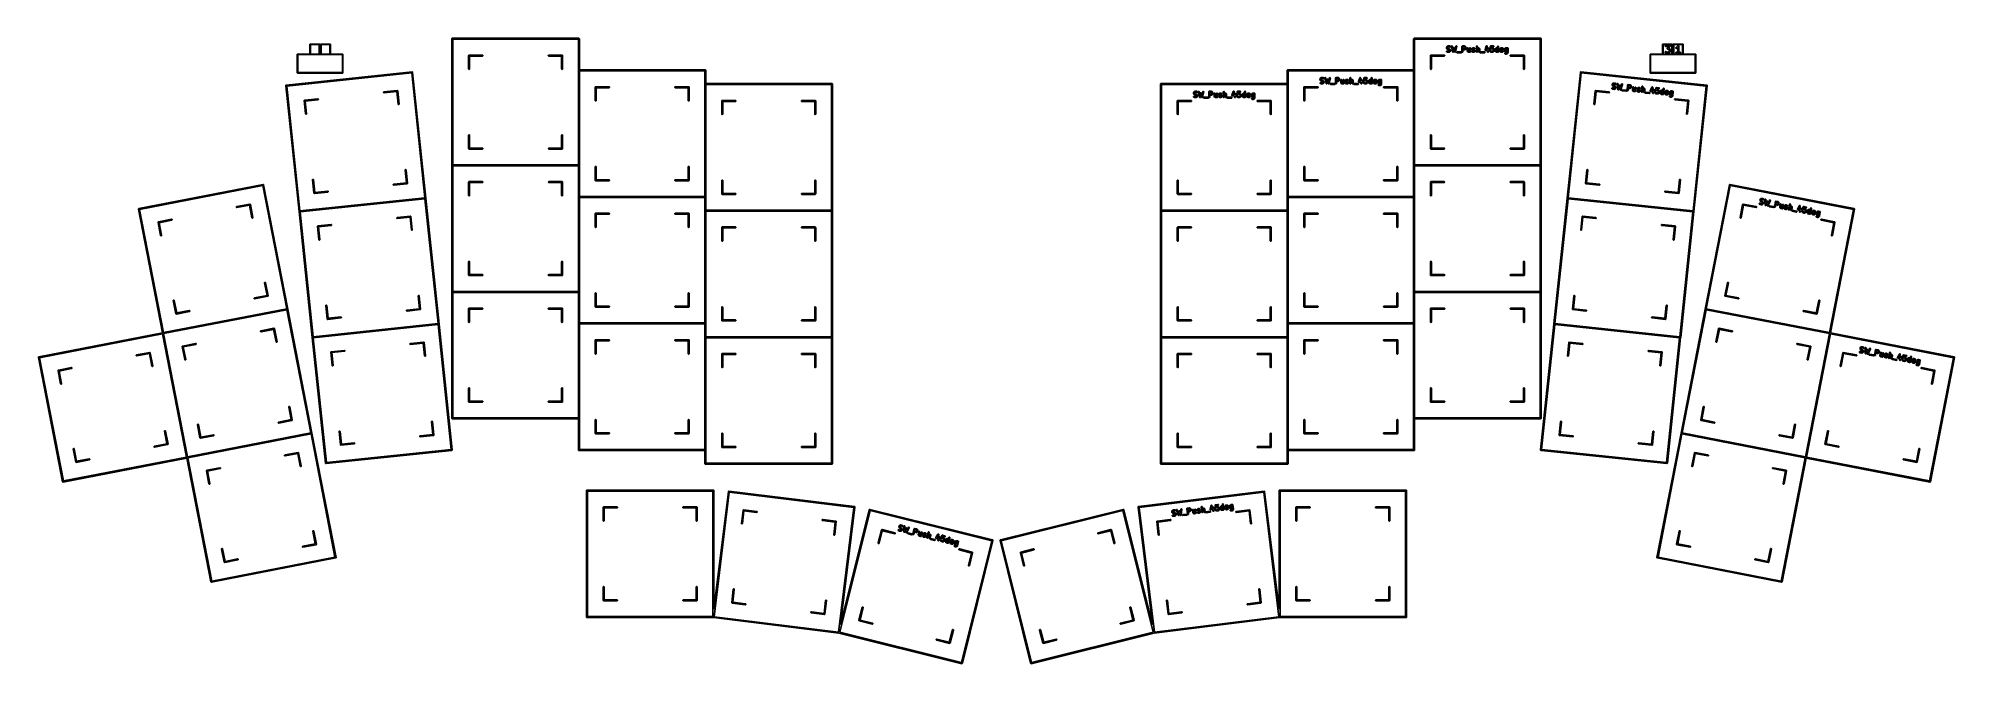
# Model space of a CAD drawing. Extents: x 13 to 301, y -107 to -13.
import ezdxf

# ---------------------------------------------------------------- set-up
doc = ezdxf.new("R2010")
doc.units = 0
doc.layers.add('BLACK', color=7, linetype='CONTINUOUS')

msp = doc.modelspace()

# ---------------------------------------------------------------- linework, layer by layer
at = {"layer": 'BLACK', "linetype": 'CONTINUOUS'}
for p, q in [((53.724409, -13.967754), (53.727454, -13.952447)), ((53.724409, -15.427754), (53.724409, -13.967754)), ((53.727454, -13.952447), (53.749102, -13.930799)), ((53.749102, -13.930799), (53.764409, -13.927754)), ((53.764409, -13.927754), (55.164409, -13.927754)), ((53.804409, -14.007754), (53.804409, -15.427754)), ((55.124409, -14.007754), (53.804409, -14.007754)), ((55.124409, -15.427754), (55.124409, -14.007754)), ((55.164409, -13.927754), (55.179716, -13.930799)), ((55.179716, -13.930799), (55.201364, -13.952447)), ((55.201364, -13.952447), (55.204409, -13.967754)), ((55.204409, -13.967754), (55.204409, -15.427754)), ((55.324409, -13.967754), (55.327454, -13.952447)), ((55.324409, -15.427754), (55.324409, -13.967754)), ((55.327454, -13.952447), (55.349102, -13.930799)), ((55.349102, -13.930799), (55.364409, -13.927754)), ((55.364409, -13.927754), (56.764409, -13.927754)), ((55.404409, -14.007754), (55.404409, -15.427754)), ((56.724409, -14.007754), (55.404409, -14.007754)), ((56.724409, -15.427754), (56.724409, -14.007754)), ((56.764409, -13.927754), (56.779716, -13.930799)), ((56.779716, -13.930799), (56.801364, -13.952447)), ((56.801364, -13.952447), (56.804409, -13.967754)), ((56.804409, -13.967754), (56.804409, -15.427754)), ((75.086909, -13.139004), (75.08835, -13.124372)), ((75.086909, -32.189004), (75.086909, -13.139004)), ((75.08835, -13.124372), (75.099549, -13.097336)), ((75.099549, -13.097336), (75.120241, -13.076644)), ((75.120241, -13.076644), (75.147277, -13.065445)), ((75.147277, -13.065445), (75.161909, -13.064004)), ((75.161909, -13.064004), (94.211909, -13.064004)), ((75.236909, -13.214004), (75.236909, -32.114004)), ((94.136909, -13.214004), (75.236909, -13.214004)), ((94.136909, -17.901503), (94.136909, -13.214004)), ((94.211909, -13.064004), (94.226541, -13.065445)), ((94.226541, -13.065445), (94.253577, -13.076644)), ((94.253577, -13.076644), (94.274269, -13.097336)), ((94.274269, -13.097336), (94.285468, -13.124372)), ((94.285468, -13.124372), (94.286909, -13.139004)), ((94.286909, -13.139004), (94.286909, -17.826504)), ((219.871183, -13.139004), (219.872624, -13.124372)), ((219.871183, -17.826503), (219.871183, -13.139004)), ((219.872624, -13.124372), (219.883823, -13.097336)), ((219.883823, -13.097336), (219.904515, -13.076644)), ((219.904515, -13.076644), (219.931551, -13.065445)), ((219.931551, -13.065445), (219.946183, -13.064004)), ((219.946183, -13.064004), (238.996183, -13.064004)), ((220.021183, -13.214004), (220.021183, -32.114004)), ((238.921183, -13.214004), (220.021183, -13.214004)), ((224.827223, -14.424059), (224.827415, -14.42137)), ((224.827415, -14.42137), (224.83267, -14.407639)), ((224.83267, -14.407639), (224.870766, -14.331448)), ((224.870766, -14.331448), (224.874729, -14.325151)), ((224.874729, -14.325151), (224.875488, -14.323321)), ((224.875488, -14.323321), (224.877179, -14.321259)), ((224.877179, -14.321259), (224.878599, -14.319005)), ((224.878599, -14.319005), (224.880094, -14.317708)), ((224.880094, -14.317708), (224.884815, -14.311956)), ((224.884815, -14.311956), (224.92291, -14.273861)), ((224.92291, -14.273861), (224.928659, -14.269142)), ((224.928659, -14.269142), (224.929959, -14.267644)), ((224.929959, -14.267644), (224.932218, -14.266222)), ((224.932218, -14.266222), (224.934275, -14.264534)), ((224.934275, -14.264534), (224.936102, -14.263776)), ((224.936102, -14.263776), (224.942402, -14.259812)), ((224.942402, -14.259812), (225.018592, -14.221717)), ((224.999487, -14.409415), (224.974752, -14.458885)), ((225.02037, -14.388533), (224.999487, -14.409415)), ((225.018592, -14.221717), (225.032324, -14.216462)), ((225.069838, -14.363799), (225.02037, -14.388533)), ((225.032324, -14.216462), (225.035011, -14.216271)), ((225.035011, -14.216271), (225.037501, -14.21524)), ((225.037501, -14.21524), (225.052133, -14.213799)), ((225.052133, -14.213799), (225.24261, -14.213799)), ((225.23044, -14.363799), (225.069838, -14.363799)), ((225.333178, -14.398045), (225.23044, -14.363799)), ((225.24261, -14.213799), (225.250015, -14.214528)), ((225.250015, -14.214528), (225.25199, -14.214388)), ((225.25199, -14.214388), (225.254587, -14.214978)), ((225.254587, -14.214978), (225.257242, -14.21524)), ((225.257242, -14.21524), (225.259073, -14.215998)), ((225.259073, -14.215998), (225.266327, -14.217648)), ((225.266327, -14.217648), (225.380612, -14.255743)), ((225.347515, -14.401305), (225.333178, -14.398045)), ((225.376705, -14.39923), (225.347515, -14.401305)), ((225.402878, -14.386144), (225.376705, -14.39923)), ((225.380612, -14.255743), (225.394038, -14.261737)), ((225.394038, -14.261737), (225.416145, -14.280911)), ((225.422052, -14.364037), (225.402878, -14.386144)), ((225.416145, -14.280911), (225.429231, -14.307084)), ((225.431306, -14.336274), (225.422052, -14.364037)), ((225.429231, -14.307084), (225.431306, -14.336274)), ((225.548614, -14.291603), (225.553247, -14.262708)), ((225.550602, -14.306171), (225.548614, -14.291603)), ((225.741078, -15.10617), (225.550602, -14.306171)), ((225.553247, -14.262708), (225.568583, -14.237786)), ((225.568583, -14.237786), (225.59229, -14.220629)), ((225.59229, -14.220629), (225.620758, -14.213851)), ((225.620758, -14.213851), (225.649653, -14.218484)), ((225.649653, -14.218484), (225.674575, -14.23382)), ((225.674575, -14.23382), (225.691732, -14.257527)), ((225.691732, -14.257527), (225.696522, -14.271427)), ((225.696522, -14.271427), (225.818154, -14.782282)), ((226.114683, -14.782283), (226.236316, -14.271428)), ((226.382237, -14.306171), (226.19176, -15.106171)), ((226.236316, -14.271428), (226.241107, -14.257527)), ((226.241107, -14.257527), (226.258264, -14.233821)), ((226.258264, -14.233821), (226.283186, -14.218484)), ((226.283186, -14.218484), (226.312081, -14.213852)), ((226.312081, -14.213852), (226.340549, -14.22063)), ((226.340549, -14.22063), (226.364256, -14.237786)), ((226.364256, -14.237786), (226.379592, -14.262708)), ((226.379592, -14.262708), (226.384225, -14.291603)), ((226.384225, -14.291603), (226.382237, -14.306171)), ((227.148563, -14.288799), (227.150004, -14.274167)), ((227.148563, -15.088799), (227.148563, -14.288799)), ((227.150004, -14.274167), (227.161203, -14.247131)), ((227.161203, -14.247131), (227.181895, -14.226439)), ((227.181895, -14.226439), (227.208931, -14.21524)), ((227.208931, -14.21524), (227.223563, -14.213799)), ((227.223563, -14.213799), (227.528325, -14.213799)), ((227.51062, -14.363799), (227.298563, -14.363799)), ((227.298563, -14.363799), (227.298563, -14.632846)), ((227.560088, -14.388533), (227.51062, -14.363799)), ((227.528325, -14.213799), (227.542957, -14.21524)), ((227.542957, -14.21524), (227.545446, -14.216271)), ((227.545446, -14.216271), (227.548134, -14.216462)), ((227.548134, -14.216462), (227.561866, -14.221717)), ((227.580971, -14.409416), (227.560088, -14.388533)), ((227.561866, -14.221717), (227.638056, -14.259812)), ((227.605706, -14.458885), (227.580971, -14.409416)), ((227.638056, -14.259812), (227.644355, -14.263776)), ((227.644355, -14.263776), (227.646183, -14.264534)), ((227.646183, -14.264534), (227.648239, -14.266222)), ((227.648239, -14.266222), (227.650499, -14.267644)), ((227.650499, -14.267644), (227.651798, -14.269142)), ((227.651798, -14.269142), (227.657548, -14.273861)), ((227.657548, -14.273861), (227.695643, -14.311956)), ((227.695643, -14.311956), (227.700363, -14.317708)), ((227.700363, -14.317708), (227.701859, -14.319005)), ((227.701859, -14.319005), (227.703278, -14.321259)), ((227.703278, -14.321259), (227.70497, -14.323321)), ((227.70497, -14.323321), (227.705728, -14.325151)), ((227.705728, -14.325151), (227.709692, -14.331448)), ((227.709692, -14.331448), (227.747788, -14.407638)), ((227.747788, -14.407638), (227.753043, -14.42137)), ((227.753043, -14.42137), (227.753234, -14.424059)), ((229.319992, -14.288799), (229.321433, -14.274167)), ((229.319992, -15.088799), (229.319992, -14.288799)), ((229.321433, -14.274167), (229.332632, -14.247131)), ((229.332632, -14.247131), (229.353324, -14.226439)), ((229.353324, -14.226439), (229.38036, -14.21524)), ((229.38036, -14.21524), (229.409624, -14.21524)), ((229.409624, -14.21524), (229.43666, -14.226439)), ((229.43666, -14.226439), (229.457352, -14.247131)), ((229.457352, -14.247131), (229.468551, -14.274167)), ((229.468551, -14.274167), (229.469992, -14.288799)), ((229.469992, -14.288799), (229.469992, -14.491255)), ((230.619079, -14.798415), (230.809556, -14.226987)), ((230.951858, -14.274421), (230.794287, -14.747132)), ((230.809556, -14.226987), (230.81555, -14.213562)), ((230.81555, -14.213562), (230.834724, -14.191455)), ((230.834724, -14.191455), (230.860897, -14.178368)), ((230.860897, -14.178368), (230.890087, -14.176293)), ((230.890087, -14.176293), (230.91785, -14.185547)), ((230.91785, -14.185547), (230.939957, -14.204721)), ((230.939957, -14.204721), (230.953043, -14.230895)), ((230.955118, -14.260085), (230.951858, -14.274421)), ((230.953043, -14.230895), (230.955118, -14.260085)), ((231.377507, -14.662288), (231.415603, -14.281336)), ((231.415603, -14.281336), (231.416672, -14.276003)), ((231.416672, -14.274167), (231.417385, -14.272444)), ((231.416672, -14.276003), (231.416672, -14.274167)), ((231.417385, -14.272444), (231.418493, -14.26692)), ((231.418493, -14.26692), (231.423675, -14.25726)), ((231.423675, -14.25726), (231.427871, -14.247131)), ((231.427871, -14.247131), (231.430542, -14.244459)), ((231.430542, -14.244459), (231.432327, -14.241133)), ((231.432327, -14.241133), (231.440809, -14.234192)), ((231.440809, -14.234192), (231.448563, -14.226439)), ((231.448563, -14.226439), (231.452051, -14.224993)), ((231.452051, -14.224993), (231.454975, -14.222602)), ((231.454975, -14.222602), (231.465472, -14.219434)), ((231.465472, -14.219434), (231.475599, -14.21524)), ((231.475599, -14.21524), (231.481204, -14.214687)), ((231.481204, -14.214687), (231.482991, -14.214149)), ((231.482991, -14.214149), (231.484819, -14.214331)), ((231.484819, -14.214331), (231.490231, -14.213799)), ((231.490231, -14.213799), (231.871183, -14.213799)), ((231.558105, -14.363799), (231.542193, -14.522914)), ((231.871183, -14.363799), (231.558105, -14.363799)), ((231.871183, -14.213799), (231.885815, -14.21524)), ((231.885815, -14.362358), (231.871183, -14.363799)), ((231.885815, -14.21524), (231.912851, -14.226439)), ((231.912851, -14.351159), (231.885815, -14.362358)), ((231.912851, -14.226439), (231.933543, -14.247131)), ((231.933543, -14.330467), (231.912851, -14.351159)), ((231.933543, -14.247131), (231.944742, -14.274167)), ((231.944742, -14.303431), (231.933543, -14.330467)), ((231.944742, -14.274167), (231.944742, -14.303431)), ((232.519993, -14.288799), (232.521434, -14.274167)), ((232.519993, -14.480582), (232.519993, -14.288799)), ((232.521434, -14.274167), (232.532633, -14.247131)), ((232.532633, -14.247131), (232.553325, -14.226439)), ((232.553325, -14.226439), (232.580361, -14.21524)), ((232.580361, -14.21524), (232.609625, -14.21524)), ((232.609625, -14.21524), (232.636661, -14.226439)), ((232.636661, -14.226439), (232.657353, -14.247131)), ((232.657353, -14.247131), (232.668552, -14.274167)), ((232.668552, -14.274167), (232.669993, -14.288799)), ((232.669993, -14.288799), (232.669993, -15.088799)), ((238.921183, -32.114004), (238.921183, -13.214004)), ((238.996183, -13.064004), (239.010815, -13.065445)), ((239.010815, -13.065445), (239.037851, -13.076644)), ((239.037851, -13.076644), (239.058543, -13.097336)), ((239.058543, -13.097336), (239.069742, -13.124372)), ((239.069742, -13.124372), (239.071183, -13.139004)), ((239.071183, -13.139004), (239.071183, -32.189004)), ((257.353683, -13.967754), (257.356728, -13.952447)), ((257.353683, -15.427754), (257.353683, -13.967754)), ((257.356728, -13.952447), (257.378376, -13.930799)), ((257.378376, -13.930799), (257.393683, -13.927754)), ((257.393683, -13.927754), (258.793683, -13.927754)), ((257.433683, -14.007754), (257.433683, -15.427754)), ((258.753683, -14.007754), (257.433683, -14.007754)), ((257.736791, -14.207941), (257.74799, -14.180905)), ((257.736791, -14.237205), (257.736791, -14.207941)), ((257.74799, -14.264241), (257.736791, -14.237205)), ((257.74799, -14.180905), (257.768682, -14.160213)), ((257.768682, -14.284933), (257.74799, -14.264241)), ((257.768682, -14.160213), (257.795718, -14.149014)), ((257.795718, -14.296132), (257.768682, -14.284933)), ((257.795718, -14.149014), (257.81035, -14.147573)), ((257.81035, -14.297573), (257.795718, -14.296132)), ((257.81035, -14.147573), (258.429397, -14.147573)), ((258.264115, -14.297573), (257.81035, -14.297573)), ((258.039621, -14.554137), (258.264115, -14.297573)), ((258.48584, -14.271961), (258.258944, -14.53127)), ((258.429397, -14.147573), (258.437135, -14.148335)), ((258.437135, -14.148335), (258.439103, -14.148204)), ((258.439103, -14.148204), (258.440458, -14.148662)), ((258.440458, -14.148662), (258.444029, -14.149014)), ((258.444029, -14.149014), (258.455286, -14.153677)), ((258.455286, -14.153677), (258.466824, -14.157579)), ((258.466824, -14.157579), (258.468728, -14.159244)), ((258.468728, -14.159244), (258.471065, -14.160213)), ((258.471065, -14.160213), (258.479675, -14.168823)), ((258.479675, -14.168823), (258.488848, -14.176849)), ((258.490361, -14.265636), (258.48584, -14.271961)), ((258.488848, -14.176849), (258.48997, -14.179118)), ((258.48997, -14.179118), (258.491757, -14.180905)), ((258.491757, -14.264241), (258.490361, -14.265636)), ((258.491757, -14.180905), (258.496417, -14.192155)), ((258.492305, -14.262917), (258.491757, -14.264241)), ((258.494391, -14.26), (258.492305, -14.262917)), ((258.498292, -14.248462), (258.494391, -14.26)), ((258.496417, -14.192155), (258.50182, -14.203081)), ((258.502956, -14.237205), (258.498292, -14.248462)), ((258.50182, -14.203081), (258.501988, -14.205604)), ((258.501988, -14.205604), (258.502956, -14.207941)), ((258.502956, -14.207941), (258.502956, -14.220125)), ((258.502956, -14.220125), (258.503766, -14.232279)), ((258.503766, -14.232279), (258.502956, -14.234674)), ((258.502956, -14.234674), (258.502956, -14.237205)), ((258.753683, -15.427754), (258.753683, -14.007754)), ((258.793683, -13.927754), (258.80899, -13.930799)), ((258.80899, -13.930799), (258.830638, -13.952447)), ((258.830638, -13.952447), (258.833683, -13.967754)), ((258.833683, -13.967754), (258.833683, -15.427754)), ((258.953683, -13.967754), (258.956728, -13.952447)), ((258.953683, -15.427754), (258.953683, -13.967754)), ((258.956728, -13.952447), (258.978376, -13.930799)), ((258.978376, -13.930799), (258.993683, -13.927754)), ((258.993683, -13.927754), (260.393683, -13.927754)), ((259.033683, -14.007754), (259.033683, -15.427754)), ((260.353683, -14.007754), (259.033683, -14.007754)), ((259.374428, -14.441205), (259.45878, -14.399029)), ((259.45878, -14.399029), (259.540159, -14.31765)), ((259.540159, -14.31765), (259.631279, -14.18097)), ((259.631279, -14.18097), (259.631313, -14.180927)), ((259.631313, -14.180927), (259.631323, -14.180905)), ((259.631323, -14.180905), (259.631374, -14.180853)), ((259.631374, -14.180853), (259.640595, -14.169595)), ((259.640595, -14.169595), (259.646764, -14.165463)), ((259.646764, -14.165463), (259.652015, -14.160213)), ((259.652015, -14.160213), (259.658804, -14.1574)), ((259.658804, -14.1574), (259.66491, -14.153312)), ((259.66491, -14.153312), (259.67219, -14.151855)), ((259.67219, -14.151855), (259.679051, -14.149014)), ((259.679051, -14.149014), (259.686399, -14.149014)), ((259.686399, -14.149014), (259.693604, -14.147573)), ((259.693604, -14.147573), (259.700888, -14.149014)), ((259.700888, -14.149014), (259.708315, -14.149014)), ((259.708315, -14.149014), (259.715103, -14.151826)), ((259.715103, -14.151826), (259.722312, -14.153252)), ((259.722312, -14.153252), (259.728491, -14.157371)), ((259.728491, -14.157371), (259.735351, -14.160213)), ((259.735351, -14.160213), (259.740544, -14.165406)), ((259.740544, -14.165406), (259.746661, -14.169484)), ((259.746661, -14.169484), (259.750794, -14.175656)), ((259.750794, -14.175656), (259.756043, -14.180905)), ((259.756043, -14.180905), (259.758854, -14.187692)), ((259.758854, -14.187692), (259.762944, -14.193799)), ((259.762944, -14.193799), (259.7644, -14.20108)), ((259.7644, -14.20108), (259.767242, -14.207941)), ((259.767242, -14.207941), (259.768667, -14.222417)), ((259.768667, -14.222417), (259.768683, -14.222494)), ((259.768683, -14.222494), (259.768677, -14.22252)), ((259.768677, -14.22252), (259.768683, -14.222573)), ((259.768683, -14.222573), (259.768683, -15.147573)), ((260.353683, -15.427754), (260.353683, -14.007754)), ((260.393683, -13.927754), (260.40899, -13.930799)), ((260.40899, -13.930799), (260.430638, -13.952447)), ((260.430638, -13.952447), (260.433683, -13.967754)), ((260.433683, -13.967754), (260.433683, -15.427754)), ((51.824409, -15.467754), (51.827454, -15.452447)), ((51.824409, -18.267754), (51.824409, -15.467754)), ((51.827454, -15.452447), (51.849102, -15.430799)), ((51.849102, -15.430799), (51.864409, -15.427754)), ((51.864409, -15.427754), (53.724409, -15.427754)), ((51.904409, -15.507754), (51.904409, -18.227754)), ((58.624409, -15.507754), (51.904409, -15.507754)), ((53.804409, -15.427754), (55.124409, -15.427754)), ((55.204409, -15.427754), (55.324409, -15.427754)), ((55.404409, -15.427754), (56.724409, -15.427754)), ((56.804409, -15.427754), (58.664409, -15.427754)), ((58.624409, -18.227754), (58.624409, -15.507754)), ((58.664409, -15.427754), (58.679716, -15.430799)), ((58.679716, -15.430799), (58.701364, -15.452447)), ((58.701364, -15.452447), (58.704409, -15.467754)), ((58.704409, -15.467754), (58.704409, -18.267754)), ((77.611909, -15.664004), (77.61335, -15.649372)), ((77.611909, -17.664004), (77.611909, -15.664004)), ((77.61335, -15.649372), (77.624549, -15.622336)), ((77.624549, -15.622336), (77.645241, -15.601644)), ((77.645241, -15.601644), (77.672277, -15.590445)), ((77.672277, -15.590445), (77.686909, -15.589004)), ((77.686909, -15.589004), (79.686909, -15.589004)), ((79.686909, -15.739004), (77.761909, -15.739004)), ((77.761909, -15.739004), (77.761909, -17.664004)), ((79.686909, -15.589004), (79.701541, -15.590445)), ((79.701541, -15.737563), (79.686909, -15.739004)), ((79.701541, -15.590445), (79.728577, -15.601644)), ((79.728577, -15.726364), (79.701541, -15.737563)), ((79.728577, -15.601644), (79.749269, -15.622336)), ((79.749269, -15.705672), (79.728577, -15.726364)), ((79.749269, -15.622336), (79.760468, -15.649372)), ((79.760468, -15.678636), (79.749269, -15.705672)), ((79.760468, -15.649372), (79.760468, -15.678636)), ((89.61335, -15.649372), (89.624549, -15.622336)), ((89.61335, -15.678636), (89.61335, -15.649372)), ((89.624549, -15.705672), (89.61335, -15.678636)), ((89.624549, -15.622336), (89.645241, -15.601644)), ((89.645241, -15.726364), (89.624549, -15.705672)), ((89.645241, -15.601644), (89.672277, -15.590445)), ((89.672277, -15.737563), (89.645241, -15.726364)), ((89.672277, -15.590445), (89.686909, -15.589004)), ((89.686909, -15.739004), (89.672277, -15.737563)), ((89.686909, -15.589004), (91.686909, -15.589004)), ((91.611909, -15.739004), (89.686909, -15.739004)), ((91.611909, -17.664004), (91.611909, -15.739004)), ((91.686909, -15.589004), (91.701541, -15.590445)), ((91.701541, -15.590445), (91.728577, -15.601644)), ((91.728577, -15.601644), (91.749269, -15.622336)), ((91.749269, -15.622336), (91.760468, -15.649372)), ((91.760468, -15.649372), (91.761909, -15.664004)), ((91.761909, -15.664004), (91.761909, -17.664004)), ((222.396183, -15.664004), (222.397624, -15.649372)), ((222.396183, -17.664004), (222.396183, -15.664004)), ((222.397624, -15.649372), (222.408823, -15.622336)), ((222.408823, -15.622336), (222.429515, -15.601644)), ((222.429515, -15.601644), (222.456551, -15.590445)), ((222.456551, -15.590445), (222.471183, -15.589004)), ((222.471183, -15.589004), (224.471183, -15.589004)), ((224.471183, -15.739004), (222.546183, -15.739004)), ((222.546183, -15.739004), (222.546183, -17.664004)), ((224.471183, -15.589004), (224.485815, -15.590445)), ((224.485815, -15.737563), (224.471183, -15.739004)), ((224.485815, -15.590445), (224.512851, -15.601644)), ((224.512851, -15.726364), (224.485815, -15.737563)), ((224.512851, -15.601644), (224.533543, -15.622336)), ((224.533543, -15.705672), (224.512851, -15.726364)), ((224.533543, -15.622336), (224.544742, -15.649372)), ((224.544742, -15.678636), (224.533543, -15.705672)), ((224.544742, -15.649372), (224.544742, -15.678636)), ((224.824752, -14.44118), (224.826193, -14.426548)), ((224.824752, -14.51737), (224.824752, -14.44118)), ((224.826193, -14.532002), (224.824752, -14.51737)), ((224.825341, -15.041324), (224.834595, -15.013562)), ((224.827416, -15.070514), (224.825341, -15.041324)), ((224.826193, -14.426548), (224.827223, -14.424059)), ((224.827223, -14.53449), (224.826193, -14.532002)), ((224.827415, -14.53718), (224.827223, -14.53449)), ((224.83267, -14.550911), (224.827415, -14.53718)), ((224.840502, -15.096687), (224.827416, -15.070514)), ((224.870766, -14.627102), (224.83267, -14.550911)), ((224.834595, -15.013562), (224.853769, -14.991454)), ((224.86261, -15.115861), (224.840502, -15.096687)), ((224.853769, -14.991454), (224.879942, -14.978368)), ((224.876035, -15.121855), (224.86261, -15.115861)), ((224.874729, -14.633398), (224.870766, -14.627102)), ((224.875488, -14.635229), (224.874729, -14.633398)), ((224.877179, -14.63729), (224.875488, -14.635229)), ((224.990321, -15.15995), (224.876035, -15.121855)), ((224.878599, -14.639545), (224.877179, -14.63729)), ((224.880094, -14.640841), (224.878599, -14.639545)), ((224.879942, -14.978368), (224.909132, -14.976293)), ((224.884815, -14.646594), (224.880094, -14.640841)), ((224.92291, -14.684689), (224.884815, -14.646594)), ((224.909132, -14.976293), (224.923469, -14.979553)), ((224.928659, -14.689407), (224.92291, -14.684689)), ((224.923469, -14.979553), (225.026208, -15.013799)), ((224.929959, -14.690906), (224.928659, -14.689407)), ((224.932218, -14.692327), (224.929959, -14.690906)), ((224.934275, -14.694016), (224.932218, -14.692327)), ((224.936102, -14.694773), (224.934275, -14.694016)), ((224.942402, -14.698738), (224.936102, -14.694773)), ((225.018592, -14.736833), (224.942402, -14.698738)), ((224.974752, -14.458885), (224.974752, -14.499664)), ((224.974752, -14.499664), (224.999487, -14.549134)), ((224.997574, -15.161599), (224.990321, -15.15995)), ((224.999406, -15.162358), (224.997574, -15.161599)), ((225.00206, -15.162619), (224.999406, -15.162358)), ((224.999487, -14.549134), (225.02037, -14.570017)), ((225.004658, -15.16321), (225.00206, -15.162619)), ((225.006632, -15.163069), (225.004658, -15.16321)), ((225.014038, -15.163799), (225.006632, -15.163069)), ((225.204514, -15.163799), (225.014038, -15.163799)), ((225.019661, -14.737242), (225.018592, -14.736833)), ((225.020097, -14.737565), (225.019661, -14.737242)), ((225.026242, -14.73976), (225.020097, -14.737565)), ((225.02037, -14.570017), (225.078308, -14.598986)), ((225.026208, -15.013799), (225.186809, -15.013799)), ((225.032324, -14.742088), (225.026242, -14.73976)), ((225.032863, -14.742126), (225.032324, -14.742088)), ((225.033943, -14.742512), (225.032863, -14.742126)), ((225.178337, -14.77861), (225.033943, -14.742512)), ((225.078308, -14.598986), (225.222704, -14.635085)), ((225.236278, -14.807581), (225.178337, -14.77861)), ((225.186809, -15.013799), (225.236277, -14.989065)), ((225.219146, -15.162358), (225.204514, -15.163799)), ((225.221635, -15.161326), (225.219146, -15.162358)), ((225.224323, -15.161136), (225.221635, -15.161326)), ((225.222704, -14.635085), (225.223783, -14.63547)), ((225.223783, -14.63547), (225.224324, -14.635509)), ((225.238055, -15.155881), (225.224323, -15.161136)), ((225.224324, -14.635509), (225.230413, -14.637839)), ((225.230413, -14.637839), (225.23655, -14.640032)), ((225.236277, -14.989065), (225.25716, -14.968181)), ((225.257161, -14.828464), (225.236278, -14.807581)), ((225.23655, -14.640032), (225.236985, -14.640354)), ((225.236985, -14.640354), (225.238055, -14.640764)), ((225.238055, -14.640764), (225.314246, -14.67886)), ((225.314246, -15.117786), (225.238055, -15.155881)), ((225.25716, -14.968181), (225.281895, -14.918713)), ((225.281895, -14.877932), (225.257161, -14.828464)), ((225.281895, -14.918713), (225.281895, -14.877932)), ((225.314246, -14.67886), (225.320542, -14.682823)), ((225.320545, -15.113821), (225.314246, -15.117786)), ((225.320542, -14.682823), (225.322373, -14.683582)), ((225.322373, -15.113064), (225.320545, -15.113821)), ((225.322373, -14.683582), (225.324434, -14.685273)), ((225.324429, -15.111376), (225.322373, -15.113064)), ((225.326689, -15.109954), (225.324429, -15.111376)), ((225.324434, -14.685273), (225.326689, -14.686693)), ((225.326689, -14.686693), (225.327985, -14.688188)), ((225.327989, -15.108454), (225.326689, -15.109954)), ((225.327985, -14.688188), (225.333738, -14.692909)), ((225.333739, -15.103736), (225.327989, -15.108454)), ((225.333738, -14.692909), (225.371833, -14.731004)), ((225.371834, -15.06564), (225.333739, -15.103736)), ((225.371833, -14.731004), (225.376551, -14.736753)), ((225.376551, -15.059891), (225.371834, -15.06564)), ((225.376551, -14.736753), (225.37805, -14.738053)), ((225.37805, -15.058592), (225.376551, -15.059891)), ((225.37805, -14.738053), (225.379471, -14.740312)), ((225.379471, -15.056333), (225.37805, -15.058592)), ((225.379471, -14.740312), (225.38116, -14.742369)), ((225.381161, -15.054275), (225.379471, -15.056333)), ((225.38116, -14.742369), (225.381917, -14.744196)), ((225.381918, -15.052445), (225.381161, -15.054275)), ((225.381917, -14.744196), (225.385882, -14.750496)), ((225.385882, -15.046149), (225.381918, -15.052445)), ((225.385882, -14.750496), (225.423977, -14.826686)), ((225.423977, -14.969959), (225.385882, -15.046149)), ((225.423977, -14.826686), (225.429232, -14.840418)), ((225.429232, -14.956227), (225.423977, -14.969959)), ((225.429232, -14.840418), (225.429422, -14.843105)), ((225.429422, -14.953539), (225.429232, -14.956227)), ((225.429422, -14.843105), (225.430454, -14.845595)), ((225.430454, -14.95105), (225.429422, -14.953539)), ((225.430454, -14.845595), (225.431895, -14.860227)), ((225.431895, -14.936418), (225.430454, -14.95105)), ((225.431895, -14.860227), (225.431895, -14.936418)), ((225.742807, -15.111189), (225.741078, -15.10617)), ((225.743047, -15.112992), (225.742807, -15.111189)), ((225.743989, -15.11462), (225.743047, -15.112992)), ((225.745868, -15.120071), (225.743989, -15.11462)), ((225.752254, -15.128895), (225.745868, -15.120071)), ((225.757709, -15.138317), (225.752254, -15.128895)), ((225.760766, -15.140657), (225.757709, -15.138317)), ((225.763025, -15.143778), (225.760766, -15.140657)), ((225.7723, -15.149485), (225.763025, -15.143778)), ((225.780947, -15.156104), (225.7723, -15.149485)), ((225.784667, -15.157096), (225.780947, -15.156104)), ((225.787947, -15.159114), (225.784667, -15.157096)), ((225.798701, -15.160838), (225.787947, -15.159114)), ((225.809223, -15.163644), (225.798701, -15.160838)), ((225.813038, -15.163137), (225.809223, -15.163644)), ((225.816842, -15.163747), (225.813038, -15.163137)), ((225.827436, -15.161224), (225.816842, -15.163747)), ((225.818154, -14.782282), (225.893951, -14.498045)), ((225.838231, -15.15979), (225.827436, -15.161224)), ((225.841564, -15.157859), (225.838231, -15.15979)), ((225.84531, -15.156968), (225.841564, -15.157859)), ((225.85413, -15.150585), (225.84531, -15.156968)), ((225.863556, -15.145128), (225.85413, -15.150585)), ((225.865896, -15.14207), (225.863556, -15.145128)), ((225.869017, -15.139812), (225.865896, -15.14207)), ((225.874724, -15.130536), (225.869017, -15.139812)), ((225.881343, -15.12189), (225.874724, -15.130536)), ((225.883368, -15.11649), (225.881343, -15.12189)), ((225.884353, -15.11489), (225.883368, -15.11649)), ((225.88464, -15.113098), (225.884353, -15.11489)), ((225.886506, -15.108124), (225.88464, -15.113098)), ((225.966418, -14.808449), (225.886506, -15.108124)), ((225.893951, -14.498045), (225.895236, -14.494616)), ((225.895236, -14.494616), (225.895428, -14.493177)), ((225.895428, -14.493177), (225.896417, -14.491467)), ((225.896417, -14.491467), (225.899114, -14.484278)), ((225.899114, -14.484278), (225.905131, -14.476417)), ((225.905131, -14.476417), (225.91009, -14.467852)), ((225.91009, -14.467852), (225.913947, -14.464899)), ((225.913947, -14.464899), (225.916901, -14.461041)), ((225.916901, -14.461041), (225.925468, -14.45608)), ((225.925468, -14.45608), (225.933328, -14.450065)), ((225.933328, -14.450065), (225.93802, -14.448813)), ((225.93802, -14.448813), (225.942226, -14.446379)), ((225.942226, -14.446379), (225.952043, -14.445074)), ((225.952043, -14.445074), (225.961604, -14.442525)), ((225.961604, -14.442525), (225.966416, -14.443164)), ((225.966416, -14.443164), (225.971235, -14.442524)), ((226.046332, -15.108124), (225.966418, -14.808449)), ((225.971235, -14.442524), (225.980805, -14.445076)), ((225.980805, -14.445076), (225.990612, -14.446379)), ((225.990612, -14.446379), (225.994813, -14.448811)), ((225.994813, -14.448811), (225.99951, -14.450064)), ((225.99951, -14.450064), (226.007374, -14.456083)), ((226.007374, -14.456083), (226.015937, -14.461041)), ((226.015937, -14.461041), (226.018888, -14.464896)), ((226.018888, -14.464896), (226.022748, -14.467851)), ((226.022748, -14.467851), (226.02771, -14.476422)), ((226.02771, -14.476422), (226.033724, -14.484279)), ((226.033724, -14.484279), (226.036418, -14.491463)), ((226.036418, -14.491463), (226.03741, -14.493176)), ((226.03741, -14.493176), (226.037601, -14.494617)), ((226.037601, -14.494617), (226.038887, -14.498045)), ((226.038887, -14.498045), (226.114683, -14.782283)), ((226.048197, -15.113099), (226.046332, -15.108124)), ((226.048485, -15.11489), (226.048197, -15.113099)), ((226.049469, -15.116489), (226.048485, -15.11489)), ((226.051495, -15.121891), (226.049469, -15.116489)), ((226.058115, -15.130539), (226.051495, -15.121891)), ((226.063821, -15.139812), (226.058115, -15.130539)), ((226.066941, -15.14207), (226.063821, -15.139812)), ((226.069282, -15.145128), (226.066941, -15.14207)), ((226.078703, -15.150582), (226.069282, -15.145128)), ((226.087528, -15.156969), (226.078703, -15.150582)), ((226.091275, -15.157861), (226.087528, -15.156969)), ((226.094607, -15.15979), (226.091275, -15.157861)), ((226.1054, -15.161224), (226.094607, -15.15979)), ((226.115996, -15.163747), (226.1054, -15.161224)), ((226.119797, -15.163137), (226.115996, -15.163747)), ((226.123616, -15.163645), (226.119797, -15.163137)), ((226.134147, -15.160836), (226.123616, -15.163645)), ((226.144891, -15.159114), (226.134147, -15.160836)), ((226.148167, -15.157098), (226.144891, -15.159114)), ((226.151891, -15.156105), (226.148167, -15.157098)), ((226.160543, -15.149481), (226.151891, -15.156105)), ((226.169813, -15.143778), (226.160543, -15.149481)), ((226.172069, -15.140659), (226.169813, -15.143778)), ((226.175129, -15.138318), (226.172069, -15.140659)), ((226.180586, -15.128891), (226.175129, -15.138318)), ((226.18697, -15.120071), (226.180586, -15.128891)), ((226.188847, -15.114622), (226.18697, -15.120071)), ((226.189791, -15.112993), (226.188847, -15.114622)), ((226.19003, -15.111189), (226.189791, -15.112993)), ((226.19176, -15.106171), (226.19003, -15.111189)), ((226.350004, -15.150357), (226.361203, -15.123321)), ((226.350004, -15.179621), (226.350004, -15.150357)), ((226.361203, -15.206657), (226.350004, -15.179621)), ((226.361203, -15.123321), (226.381895, -15.102629)), ((226.381895, -15.227349), (226.361203, -15.206657)), ((226.381895, -15.102629), (226.408931, -15.09143)), ((226.408931, -15.238548), (226.381895, -15.227349)), ((226.408931, -15.09143), (226.423563, -15.089989)), ((226.423563, -15.239989), (226.408931, -15.238548)), ((226.423563, -15.089989), (227.033086, -15.089989)), ((227.033086, -15.239989), (226.423563, -15.239989)), ((227.033086, -15.089989), (227.047718, -15.09143)), ((227.047718, -15.238548), (227.033086, -15.239989)), ((227.047718, -15.09143), (227.074754, -15.102629)), ((227.074754, -15.227349), (227.047718, -15.238548)), ((227.074754, -15.102629), (227.095446, -15.123321)), ((227.095446, -15.206657), (227.074754, -15.227349)), ((227.095446, -15.123321), (227.106645, -15.150357)), ((227.106645, -15.179621), (227.095446, -15.206657)), ((227.106645, -15.150357), (227.106645, -15.179621)), ((227.150004, -15.103431), (227.148563, -15.088799)), ((227.161203, -15.130467), (227.150004, -15.103431)), ((227.181895, -15.151159), (227.161203, -15.130467)), ((227.208931, -15.162358), (227.181895, -15.151159)), ((227.238195, -15.162358), (227.208931, -15.162358)), ((227.265231, -15.151159), (227.238195, -15.162358)), ((227.285923, -15.130467), (227.265231, -15.151159)), ((227.297122, -15.103431), (227.285923, -15.130467)), ((227.298563, -15.088799), (227.297122, -15.103431)), ((227.298563, -14.632846), (227.51062, -14.632846)), ((227.528325, -14.782846), (227.298563, -14.782846)), ((227.298563, -14.782846), (227.298563, -15.088799)), ((227.51062, -14.632846), (227.560088, -14.608112)), ((227.542957, -14.781405), (227.528325, -14.782846)), ((227.545446, -14.780373), (227.542957, -14.781405)), ((227.548134, -14.780183), (227.545446, -14.780373)), ((227.561866, -14.774928), (227.548134, -14.780183)), ((227.560088, -14.608112), (227.580971, -14.587228)), ((227.638056, -14.736833), (227.561866, -14.774928)), ((227.580971, -14.587228), (227.605706, -14.537759)), ((227.605706, -14.537759), (227.605706, -14.458885)), ((227.644355, -14.732868), (227.638056, -14.736833)), ((227.646183, -14.732111), (227.644355, -14.732868)), ((227.648239, -14.730422), (227.646183, -14.732111)), ((227.650499, -14.729001), (227.648239, -14.730422)), ((227.651798, -14.727502), (227.650499, -14.729001)), ((227.657548, -14.722784), (227.651798, -14.727502)), ((227.695643, -14.684689), (227.657548, -14.722784)), ((227.700363, -14.678936), (227.695643, -14.684689)), ((227.701859, -14.67764), (227.700363, -14.678936)), ((227.703278, -14.675385), (227.701859, -14.67764)), ((227.70497, -14.673324), (227.703278, -14.675385)), ((227.705728, -14.671493), (227.70497, -14.673324)), ((227.709692, -14.665197), (227.705728, -14.671493)), ((227.747788, -14.589007), (227.709692, -14.665197)), ((227.753043, -14.575275), (227.747788, -14.589007)), ((227.753234, -14.572585), (227.753043, -14.575275)), ((227.753234, -14.424059), (227.754265, -14.426548)), ((227.754265, -14.570097), (227.753234, -14.572585)), ((227.754265, -14.426548), (227.755706, -14.44118)), ((227.755706, -14.555465), (227.754265, -14.570097)), ((227.755706, -14.44118), (227.755706, -14.555465)), ((227.948563, -14.555465), (227.950004, -14.540833)), ((227.948563, -14.974513), (227.948563, -14.555465)), ((227.950004, -14.989145), (227.948563, -14.974513)), ((227.950004, -14.540833), (227.961203, -14.513797)), ((227.951035, -14.991634), (227.950004, -14.989145)), ((227.951226, -14.994322), (227.951035, -14.991634)), ((227.956481, -15.008054), (227.951226, -14.994322)), ((227.994576, -15.084245), (227.956481, -15.008054)), ((227.961203, -14.513797), (227.981895, -14.493105)), ((227.981895, -14.493105), (228.008931, -14.481906)), ((227.996116, -15.086692), (227.994576, -15.084245)), ((227.996501, -15.087846), (227.996116, -15.086692)), ((227.997746, -15.089282), (227.996501, -15.087846)), ((228.002408, -15.096688), (227.997746, -15.089282)), ((228.009512, -15.102849), (228.002408, -15.096688)), ((228.008931, -14.481906), (228.038195, -14.481906)), ((228.015674, -15.109954), (228.009512, -15.102849)), ((228.023079, -15.114615), (228.015674, -15.109954)), ((228.024516, -15.115861), (228.023079, -15.114615)), ((228.025669, -15.116245), (228.024516, -15.115861)), ((228.028117, -15.117786), (228.025669, -15.116245)), ((228.104307, -15.155881), (228.028117, -15.117786)), ((228.038195, -14.481906), (228.065231, -14.493105)), ((228.065231, -14.493105), (228.085923, -14.513797)), ((228.085923, -14.513797), (228.097122, -14.540833)), ((228.097122, -14.540833), (228.098563, -14.555465)), ((228.098563, -14.555465), (228.098563, -14.956808)), ((228.098563, -14.956808), (228.117559, -14.994802)), ((228.118039, -15.161136), (228.104307, -15.155881)), ((228.117559, -14.994802), (228.155553, -15.013799)), ((228.120726, -15.161326), (228.118039, -15.161136)), ((228.123216, -15.162358), (228.120726, -15.161326)), ((228.137848, -15.163799), (228.123216, -15.162358)), ((228.252134, -15.163799), (228.137848, -15.163799)), ((228.155553, -15.013799), (228.234429, -15.013799)), ((228.234429, -15.013799), (228.283897, -14.989065)), ((228.266766, -15.162358), (228.252134, -15.163799)), ((228.269255, -15.161326), (228.266766, -15.162358)), ((228.271943, -15.161136), (228.269255, -15.161326)), ((228.285675, -15.155881), (228.271943, -15.161136)), ((228.283897, -14.989065), (228.29142, -14.981542)), ((228.314874, -15.141281), (228.285675, -15.155881)), ((228.29142, -14.555465), (228.292861, -14.540833)), ((228.29142, -14.981542), (228.29142, -14.555465)), ((228.292861, -14.540833), (228.30406, -14.513797)), ((228.30406, -14.513797), (228.324752, -14.493105)), ((228.324752, -15.151159), (228.314874, -15.141281)), ((228.324752, -14.493105), (228.351788, -14.481906)), ((228.351788, -15.162358), (228.324752, -15.151159)), ((228.351788, -14.481906), (228.381052, -14.481906)), ((228.381052, -15.162358), (228.351788, -15.162358)), ((228.381052, -14.481906), (228.408088, -14.493105)), ((228.408088, -15.151159), (228.381052, -15.162358)), ((228.408088, -14.493105), (228.42878, -14.513797)), ((228.42878, -15.130467), (228.408088, -15.151159)), ((228.42878, -14.513797), (228.439979, -14.540833)), ((228.439979, -15.103431), (228.42878, -15.130467)), ((228.439979, -14.540833), (228.44142, -14.555465)), ((228.44142, -15.088799), (228.439979, -15.103431)), ((228.44142, -14.555465), (228.44142, -15.088799)), ((228.634277, -14.669751), (228.635718, -14.655119)), ((228.634277, -14.707846), (228.634277, -14.669751)), ((228.635718, -14.722478), (228.634277, -14.707846)), ((228.634866, -15.060085), (228.63694, -15.030895)), ((228.64412, -15.087846), (228.634866, -15.060085)), ((228.635718, -14.655119), (228.636748, -14.65263)), ((228.636748, -14.724966), (228.635718, -14.722478)), ((228.636748, -14.65263), (228.63694, -14.649941)), ((228.63694, -14.727656), (228.636748, -14.724966)), ((228.63694, -14.649941), (228.642195, -14.636209)), ((228.642195, -14.741387), (228.63694, -14.727656)), ((228.63694, -15.030895), (228.650027, -15.00472)), ((228.642195, -14.636209), (228.680291, -14.56002)), ((228.680291, -14.817578), (228.642195, -14.741387)), ((228.663293, -15.109954), (228.64412, -15.087846)), ((228.650027, -15.00472), (228.672135, -14.985547)), ((228.675736, -15.117786), (228.663293, -15.109954)), ((228.672135, -14.985547), (228.699896, -14.976293)), ((228.751927, -15.155881), (228.675736, -15.117786)), ((228.680291, -14.56002), (228.681829, -14.557575)), ((228.681831, -14.820024), (228.680291, -14.817578)), ((228.681829, -14.557575), (228.682215, -14.55642)), ((228.682216, -14.821179), (228.681831, -14.820024)), ((228.682215, -14.55642), (228.683463, -14.55498)), ((228.683463, -14.822617), (228.682216, -14.821179)), ((228.683463, -14.55498), (228.688124, -14.547577)), ((228.688124, -14.830021), (228.683463, -14.822617)), ((228.688124, -14.547577), (228.695227, -14.541416)), ((228.695225, -14.83618), (228.688124, -14.830021)), ((228.701389, -14.843287), (228.695225, -14.83618)), ((228.695227, -14.541416), (228.701389, -14.534312)), ((228.699896, -14.976293), (228.729086, -14.978367)), ((228.701389, -14.534312), (228.708794, -14.529649)), ((228.708794, -14.847948), (228.701389, -14.843287)), ((228.708794, -14.529649), (228.710231, -14.528404)), ((228.710231, -14.849194), (228.708794, -14.847948)), ((228.710231, -14.528404), (228.711383, -14.528019)), ((228.711384, -14.849578), (228.710231, -14.849194)), ((228.711383, -14.528019), (228.713831, -14.526479)), ((228.713832, -14.851119), (228.711384, -14.849578)), ((228.713831, -14.526479), (228.790021, -14.488384)), ((228.790022, -14.889214), (228.713832, -14.851119)), ((228.729086, -14.978367), (228.742818, -14.983622)), ((228.742818, -14.983622), (228.803173, -15.013799)), ((228.765659, -15.161136), (228.751927, -15.155881)), ((228.768346, -15.161326), (228.765659, -15.161136)), ((228.770836, -15.162358), (228.768346, -15.161326)), ((228.785468, -15.163799), (228.770836, -15.162358)), ((228.803273, -14.649463), (228.784277, -14.687457)), ((228.784277, -14.687457), (228.784277, -14.69014)), ((228.784277, -14.69014), (228.803274, -14.728135)), ((228.937849, -15.163799), (228.785468, -15.163799)), ((228.790021, -14.488384), (228.803753, -14.483129)), ((228.803754, -14.894469), (228.790022, -14.889214)), ((228.803173, -15.013799), (228.920144, -15.013799)), ((228.841269, -14.630465), (228.803273, -14.649463)), ((228.803274, -14.728135), (228.841268, -14.747132)), ((228.803753, -14.483129), (228.806439, -14.482938)), ((228.806441, -14.894659), (228.803754, -14.894469)), ((228.806439, -14.482938), (228.808931, -14.481906)), ((228.808931, -14.895691), (228.806441, -14.894659)), ((228.808931, -14.481906), (228.823563, -14.480465)), ((228.823563, -14.897132), (228.808931, -14.895691)), ((228.823563, -14.480465), (228.937849, -14.480465)), ((228.920144, -14.897132), (228.823563, -14.897132)), ((228.841268, -14.747132), (228.937849, -14.747132)), ((228.920143, -14.630465), (228.841269, -14.630465)), ((228.980497, -14.660642), (228.920143, -14.630465)), ((228.958137, -14.916128), (228.920144, -14.897132)), ((228.920144, -15.013799), (228.958137, -14.994802)), ((228.937849, -14.480465), (228.952481, -14.481906)), ((228.937849, -14.747132), (228.952481, -14.748573)), ((228.952481, -15.162358), (228.937849, -15.163799)), ((228.952481, -14.481906), (228.954969, -14.482936)), ((228.952481, -14.748573), (228.95497, -14.749604)), ((228.95497, -15.161326), (228.952481, -15.162358)), ((228.954969, -14.482936), (228.957659, -14.483128)), ((228.95497, -14.749604), (228.957658, -14.749795)), ((228.957658, -15.161136), (228.95497, -15.161326)), ((228.957658, -14.749795), (228.97139, -14.75505)), ((228.97139, -15.155881), (228.957658, -15.161136)), ((228.957659, -14.483128), (228.971391, -14.488383)), ((228.977135, -14.954123), (228.958137, -14.916128)), ((228.958137, -14.994802), (228.977135, -14.956807)), ((228.97139, -14.75505), (229.04758, -14.793145)), ((229.04758, -15.117786), (228.97139, -15.155881)), ((228.971391, -14.488383), (229.04758, -14.526479)), ((228.977135, -14.956807), (228.977135, -14.954123)), ((228.994229, -14.665897), (228.980497, -14.660642)), ((229.023419, -14.667972), (228.994229, -14.665897)), ((229.05118, -14.658718), (229.023419, -14.667972)), ((229.04758, -14.526479), (229.060023, -14.534312)), ((229.04758, -14.793145), (229.050027, -14.794685)), ((229.050027, -15.116245), (229.04758, -15.117786)), ((229.050027, -14.794685), (229.051181, -14.79507)), ((229.051181, -15.115861), (229.050027, -15.116245)), ((229.073288, -14.639545), (229.05118, -14.658718)), ((229.051181, -14.79507), (229.052617, -14.796315)), ((229.052617, -15.114615), (229.051181, -15.115861)), ((229.052617, -14.796315), (229.060023, -14.800977)), ((229.060023, -15.109954), (229.052617, -15.114615)), ((229.060023, -14.534312), (229.079196, -14.556419)), ((229.060023, -14.800977), (229.066186, -14.808083)), ((229.066186, -15.102847), (229.060023, -15.109954)), ((229.066186, -14.808083), (229.073288, -14.814243)), ((229.073288, -15.096688), (229.066186, -15.102847)), ((229.086375, -14.613371), (229.073288, -14.639545)), ((229.073288, -14.814243), (229.077948, -14.821646)), ((229.077948, -15.089284), (229.073288, -15.096688)), ((229.077948, -14.821646), (229.079196, -14.823085)), ((229.079196, -15.087846), (229.077948, -15.089284)), ((229.079196, -14.556419), (229.08845, -14.584181)), ((229.079196, -14.823085), (229.07958, -14.824239)), ((229.07958, -15.086691), (229.079196, -15.087846)), ((229.07958, -14.824239), (229.081121, -14.826686)), ((229.081121, -15.084245), (229.07958, -15.086691)), ((229.081121, -14.826686), (229.119217, -14.902876)), ((229.119217, -15.008055), (229.081121, -15.084245)), ((229.08845, -14.584181), (229.086375, -14.613371)), ((229.119217, -14.902876), (229.124472, -14.916608)), ((229.124472, -14.994323), (229.119217, -15.008055)), ((229.124472, -14.916608), (229.124663, -14.919297)), ((229.124663, -14.991633), (229.124472, -14.994323)), ((229.124663, -14.919297), (229.125694, -14.921786)), ((229.125694, -14.989145), (229.124663, -14.991633)), ((229.125694, -14.921786), (229.127135, -14.936418)), ((229.127135, -14.974513), (229.125694, -14.989145)), ((229.127135, -14.936418), (229.127135, -14.974513)), ((229.321433, -15.103431), (229.319992, -15.088799)), ((229.332632, -15.130467), (229.321433, -15.103431)), ((229.353324, -15.151159), (229.332632, -15.130467)), ((229.38036, -15.162358), (229.353324, -15.151159)), ((229.409624, -15.162358), (229.38036, -15.162358)), ((229.43666, -15.151159), (229.409624, -15.162358)), ((229.457352, -15.130467), (229.43666, -15.151159)), ((229.468551, -15.103431), (229.457352, -15.130467)), ((229.469992, -15.088799), (229.468551, -15.103431)), ((229.469992, -14.491255), (229.475735, -14.488384)), ((229.477513, -14.6552), (229.469992, -14.662722)), ((229.469992, -14.662722), (229.469992, -15.088799)), ((229.475735, -14.488384), (229.489467, -14.483129)), ((229.526983, -14.630465), (229.477513, -14.6552)), ((229.489467, -14.483129), (229.492153, -14.482938)), ((229.492153, -14.482938), (229.494645, -14.481906)), ((229.494645, -14.481906), (229.509277, -14.480465)), ((229.509277, -14.480465), (229.623563, -14.480465)), ((229.605858, -14.630465), (229.526983, -14.630465)), ((229.643852, -14.649462), (229.605858, -14.630465)), ((229.623563, -14.480465), (229.638195, -14.481906)), ((229.638195, -14.481906), (229.640683, -14.482936)), ((229.640683, -14.482936), (229.643373, -14.483128)), ((229.643373, -14.483128), (229.657104, -14.488383)), ((229.662849, -14.687456), (229.643852, -14.649462)), ((229.657104, -14.488383), (229.733295, -14.526479)), ((229.662849, -15.088799), (229.662849, -14.687456)), ((229.66429, -15.103431), (229.662849, -15.088799)), ((229.675489, -15.130467), (229.66429, -15.103431)), ((229.696181, -15.151159), (229.675489, -15.130467)), ((229.723217, -15.162358), (229.696181, -15.151159)), ((229.752481, -15.162358), (229.723217, -15.162358)), ((229.733295, -14.526479), (229.735741, -14.528019)), ((229.735741, -14.528019), (229.736896, -14.528404)), ((229.736896, -14.528404), (229.738334, -14.529651)), ((229.738334, -14.529651), (229.745738, -14.534312)), ((229.745738, -14.534312), (229.751897, -14.541413)), ((229.751897, -14.541413), (229.759004, -14.547577)), ((229.779517, -15.151159), (229.752481, -15.162358)), ((229.759004, -14.547577), (229.763665, -14.554982)), ((229.763665, -14.554982), (229.764911, -14.556419)), ((229.764911, -14.556419), (229.765295, -14.557572)), ((229.765295, -14.557572), (229.766836, -14.56002)), ((229.766836, -14.56002), (229.804931, -14.63621)), ((229.800209, -15.130467), (229.779517, -15.151159)), ((229.811408, -15.103431), (229.800209, -15.130467)), ((229.804931, -14.63621), (229.810186, -14.649942)), ((229.810186, -14.649942), (229.810376, -14.652629)), ((229.810376, -14.652629), (229.811408, -14.655119)), ((229.811408, -14.655119), (229.812849, -14.669751)), ((229.812849, -15.088799), (229.811408, -15.103431)), ((229.812849, -14.669751), (229.812849, -15.088799)), ((229.854767, -15.150357), (229.865966, -15.123321)), ((229.854767, -15.179621), (229.854767, -15.150357)), ((229.865966, -15.206657), (229.854767, -15.179621)), ((229.865966, -15.123321), (229.886658, -15.102629)), ((229.886658, -15.227349), (229.865966, -15.206657)), ((229.886658, -15.102629), (229.913694, -15.09143)), ((229.913694, -15.238548), (229.886658, -15.227349)), ((229.913694, -15.09143), (229.928326, -15.089989)), ((229.928326, -15.239989), (229.913694, -15.238548)), ((229.928326, -15.089989), (230.537849, -15.089989)), ((230.537849, -15.239989), (229.928326, -15.239989)), ((230.537849, -15.089989), (230.552481, -15.09143)), ((230.552481, -15.238548), (230.537849, -15.239989)), ((230.552481, -15.09143), (230.579517, -15.102629)), ((230.579517, -15.227349), (230.552481, -15.238548)), ((230.579517, -15.102629), (230.600209, -15.123321)), ((230.600209, -15.206657), (230.579517, -15.227349)), ((230.600209, -15.123321), (230.611408, -15.150357)), ((230.611408, -15.179621), (230.600209, -15.206657)), ((230.611408, -15.150357), (230.611408, -15.179621)), ((230.615819, -14.812752), (230.616671, -14.809005)), ((230.616671, -14.824743), (230.615819, -14.812752)), ((230.616671, -14.8075), (230.617429, -14.805668)), ((230.616671, -14.809005), (230.616671, -14.8075)), ((230.616671, -14.836764), (230.616671, -14.824743)), ((230.617701, -14.839252), (230.616671, -14.836764)), ((230.617429, -14.805668), (230.619079, -14.798415)), ((230.617893, -14.841942), (230.617701, -14.839252)), ((230.623271, -14.852698), (230.617893, -14.841942)), ((230.62787, -14.8638), (230.623271, -14.852698)), ((230.629774, -14.865704), (230.62787, -14.8638)), ((230.63098, -14.868115), (230.629774, -14.865704)), ((230.640062, -14.875992), (230.63098, -14.868115)), ((230.648562, -14.884492), (230.640062, -14.875992)), ((230.65105, -14.885522), (230.648562, -14.884492)), ((230.653087, -14.887289), (230.65105, -14.885522)), ((230.66449, -14.89109), (230.653087, -14.887289)), ((230.675598, -14.895691), (230.66449, -14.89109)), ((230.679424, -14.896067), (230.675598, -14.895691)), ((230.68085, -14.896543), (230.679424, -14.896067)), ((230.682824, -14.896402), (230.68085, -14.896543)), ((230.69023, -14.897132), (230.682824, -14.896402)), ((230.996183, -14.897132), (230.69023, -14.897132)), ((230.794287, -14.747132), (230.996183, -14.747132)), ((230.996183, -14.555465), (230.997624, -14.540833)), ((230.996183, -14.747132), (230.996183, -14.555465)), ((230.996183, -15.088799), (230.996183, -14.897132)), ((230.997624, -15.103431), (230.996183, -15.088799)), ((230.997624, -14.540833), (231.008823, -14.513797)), ((231.008823, -15.130467), (230.997624, -15.103431)), ((231.008823, -14.513797), (231.029515, -14.493105)), ((231.029515, -15.151159), (231.008823, -15.130467)), ((231.029515, -14.493105), (231.056551, -14.481906)), ((231.056551, -15.162358), (231.029515, -15.151159)), ((231.056551, -14.481906), (231.085815, -14.481906)), ((231.085815, -15.162358), (231.056551, -15.162358)), ((231.085815, -14.481906), (231.112851, -14.493105)), ((231.112851, -15.151159), (231.085815, -15.162358)), ((231.112851, -14.493105), (231.133543, -14.513797)), ((231.133543, -15.130467), (231.112851, -15.151159)), ((231.133543, -14.513797), (231.144742, -14.540833)), ((231.144742, -15.103431), (231.133543, -15.130467)), ((231.144742, -14.540833), (231.146183, -14.555465)), ((231.146183, -15.088799), (231.144742, -15.103431)), ((231.146183, -14.555465), (231.146183, -14.747132)), ((231.146183, -14.747132), (231.185469, -14.747132)), ((231.185469, -14.897132), (231.146183, -14.897132)), ((231.146183, -14.897132), (231.146183, -15.088799)), ((231.185469, -14.747132), (231.200101, -14.748573)), ((231.200101, -14.895691), (231.185469, -14.897132)), ((231.200101, -14.748573), (231.227137, -14.759772)), ((231.227137, -14.884492), (231.200101, -14.895691)), ((231.227137, -14.759772), (231.247829, -14.780464)), ((231.247829, -14.8638), (231.227137, -14.884492)), ((231.247829, -14.780464), (231.259028, -14.8075)), ((231.259028, -14.836764), (231.247829, -14.8638)), ((231.259028, -14.8075), (231.259028, -14.836764)), ((231.377485, -14.676991), (231.377507, -14.662288)), ((231.378576, -14.680606), (231.377485, -14.676991)), ((231.378576, -14.684381), (231.378576, -14.680606)), ((231.382769, -14.694507), (231.378576, -14.684381)), ((231.378576, -14.997977), (231.389775, -14.97094)), ((231.378576, -15.027239), (231.378576, -14.997977)), ((231.389775, -15.054276), (231.378576, -15.027239)), ((231.385938, -14.705007), (231.382769, -14.694507)), ((231.388329, -14.707929), (231.385938, -14.705007)), ((231.389774, -14.711418), (231.388329, -14.707929)), ((231.397528, -14.719172), (231.389774, -14.711418)), ((231.389775, -14.97094), (231.410467, -14.950248)), ((231.399102, -15.065641), (231.389775, -15.054276)), ((231.404469, -14.727655), (231.397528, -14.719172)), ((231.437198, -15.103737), (231.399102, -15.065641)), ((231.407795, -14.729439), (231.404469, -14.727655)), ((231.410467, -14.732111), (231.407795, -14.729439)), ((231.420596, -14.736306), (231.410467, -14.732111)), ((231.410467, -14.950248), (231.437504, -14.939049)), ((231.430256, -14.741489), (231.420596, -14.736306)), ((231.434014, -14.741864), (231.430256, -14.741489)), ((231.437503, -14.74331), (231.434014, -14.741864)), ((231.442948, -15.108457), (231.437198, -15.103737)), ((231.448465, -14.74331), (231.437503, -14.74331)), ((231.437504, -14.939049), (231.466766, -14.939049)), ((231.444247, -15.109954), (231.442948, -15.108457)), ((231.446501, -15.111373), (231.444247, -15.109954)), ((231.448563, -15.113065), (231.446501, -15.111373)), ((231.459375, -14.744401), (231.448465, -14.74331)), ((231.450395, -15.113823), (231.448563, -15.113065)), ((231.45669, -15.117786), (231.450395, -15.113823)), ((231.53288, -15.155881), (231.45669, -15.117786)), ((231.462991, -14.74331), (231.459375, -14.744401)), ((231.466765, -14.74331), (231.462991, -14.74331)), ((231.476891, -14.739116), (231.466765, -14.74331)), ((231.466766, -14.939049), (231.493803, -14.950248)), ((231.487391, -14.735948), (231.476891, -14.739116)), ((231.490313, -14.733556), (231.487391, -14.735948)), ((231.493802, -14.732112), (231.490313, -14.733556)), ((231.505167, -14.722785), (231.493802, -14.732112)), ((231.493803, -14.950248), (231.505168, -14.959575)), ((231.534657, -14.693295), (231.505167, -14.722785)), ((231.505168, -14.959575), (231.534658, -14.989065)), ((231.546612, -15.161136), (231.53288, -15.155881)), ((231.584126, -14.668561), (231.534657, -14.693295)), ((231.534658, -14.989065), (231.584126, -15.013799)), ((231.542193, -14.522914), (231.546612, -14.521224)), ((231.546612, -14.521224), (231.549299, -14.521033)), ((231.549299, -15.161326), (231.546612, -15.161136)), ((231.549299, -14.521033), (231.551789, -14.520002)), ((231.551789, -15.162358), (231.549299, -15.161326)), ((231.551789, -14.520002), (231.566421, -14.518561)), ((231.566421, -15.163799), (231.551789, -15.162358)), ((231.566421, -14.518561), (231.756897, -14.518561)), ((231.756897, -15.163799), (231.566421, -15.163799)), ((231.739192, -14.668561), (231.584126, -14.668561)), ((231.584126, -15.013799), (231.739192, -15.013799)), ((231.788661, -14.693295), (231.739192, -14.668561)), ((231.739192, -15.013799), (231.78866, -14.989065)), ((231.756897, -14.518561), (231.771529, -14.520002)), ((231.771529, -15.162358), (231.756897, -15.163799)), ((231.771529, -14.520002), (231.774018, -14.521033)), ((231.774018, -15.161326), (231.771529, -15.162358)), ((231.774018, -14.521033), (231.776706, -14.521224)), ((231.776706, -15.161136), (231.774018, -15.161326)), ((231.776706, -14.521224), (231.790438, -14.526479)), ((231.790438, -15.155881), (231.776706, -15.161136)), ((231.78866, -14.989065), (231.809543, -14.968181)), ((231.809543, -14.714177), (231.788661, -14.693295)), ((231.790438, -14.526479), (231.866629, -14.564574)), ((231.866629, -15.117786), (231.790438, -15.155881)), ((231.834278, -14.763646), (231.809543, -14.714177)), ((231.809543, -14.968181), (231.834278, -14.918713)), ((231.834278, -14.918713), (231.834278, -14.763646)), ((231.866629, -14.564574), (231.872928, -14.568538)), ((231.872928, -15.113821), (231.866629, -15.117786)), ((231.872928, -14.568538), (231.874756, -14.569296)), ((231.874756, -15.113064), (231.872928, -15.113821)), ((231.874756, -14.569296), (231.876812, -14.570984)), ((231.876812, -15.111376), (231.874756, -15.113064)), ((231.876812, -14.570984), (231.879072, -14.572406)), ((231.879072, -15.109954), (231.876812, -15.111376)), ((231.879072, -14.572406), (231.880371, -14.573904)), ((231.880372, -15.108454), (231.879072, -15.109954)), ((231.880371, -14.573904), (231.886121, -14.578623)), ((231.886122, -15.103736), (231.880372, -15.108454)), ((231.886121, -14.578623), (231.924216, -14.616718)), ((231.924217, -15.06564), (231.886122, -15.103736)), ((231.924216, -14.616718), (231.928934, -14.622467)), ((231.928934, -15.059891), (231.924217, -15.06564)), ((231.928934, -14.622467), (231.930433, -14.623767)), ((231.930433, -15.058592), (231.928934, -15.059891)), ((231.930433, -14.623767), (231.931854, -14.626026)), ((231.931854, -15.056333), (231.930433, -15.058592)), ((231.931854, -14.626026), (231.933543, -14.628083)), ((231.933544, -15.054275), (231.931854, -15.056333)), ((231.933543, -14.628083), (231.9343, -14.62991)), ((231.934301, -15.052445), (231.933544, -15.054275)), ((231.9343, -14.62991), (231.938265, -14.63621)), ((231.938265, -15.046149), (231.934301, -15.052445)), ((231.938265, -14.63621), (231.97636, -14.712401)), ((231.97636, -14.969959), (231.938265, -15.046149)), ((231.97636, -14.712401), (231.981615, -14.726133)), ((231.981615, -14.956227), (231.97636, -14.969959)), ((231.981615, -14.726133), (231.981805, -14.72882)), ((231.981805, -14.953539), (231.981615, -14.956227)), ((231.981805, -14.72882), (231.982837, -14.73131)), ((231.982837, -14.95105), (231.981805, -14.953539)), ((231.982837, -14.73131), (231.984278, -14.745942)), ((231.984278, -14.936418), (231.982837, -14.95105)), ((231.984278, -14.745942), (231.984278, -14.936418)), ((232.13904, -14.707846), (232.140481, -14.693214)), ((232.13904, -14.936418), (232.13904, -14.707846)), ((232.140481, -14.95105), (232.13904, -14.936418)), ((232.140481, -14.693214), (232.141511, -14.690725)), ((232.141511, -14.953538), (232.140481, -14.95105)), ((232.141511, -14.690725), (232.141703, -14.688036)), ((232.141703, -14.956228), (232.141511, -14.953538)), ((232.141703, -14.688036), (232.146958, -14.674304)), ((232.146958, -14.96996), (232.141703, -14.956228)), ((232.146958, -14.674304), (232.185054, -14.598115)), ((232.185054, -15.046149), (232.146958, -14.96996)), ((232.185054, -14.598115), (232.189017, -14.591818)), ((232.189016, -15.052443), (232.185054, -15.046149)), ((232.189775, -15.054275), (232.189016, -15.052443)), ((232.189017, -14.591818), (232.189776, -14.589988)), ((232.191468, -15.056338), (232.189775, -15.054275)), ((232.189776, -14.589988), (232.191467, -14.587926)), ((232.191467, -14.587926), (232.192887, -14.585672)), ((232.192887, -15.058592), (232.191468, -15.056338)), ((232.192887, -14.585672), (232.194382, -14.584375)), ((232.194381, -15.059888), (232.192887, -15.058592)), ((232.199102, -15.06564), (232.194381, -15.059888)), ((232.194382, -14.584375), (232.199103, -14.578623)), ((232.237197, -15.103736), (232.199102, -15.06564)), ((232.199103, -14.578623), (232.237198, -14.540528)), ((232.242948, -15.108456), (232.237197, -15.103736)), ((232.237198, -14.540528), (232.24295, -14.535807)), ((232.244247, -15.109954), (232.242948, -15.108456)), ((232.24295, -14.535807), (232.244247, -14.534312)), ((232.244247, -14.534312), (232.246502, -14.532892)), ((232.246502, -15.111373), (232.244247, -15.109954)), ((232.246502, -14.532892), (232.248563, -14.531201)), ((232.248562, -15.113064), (232.246502, -15.111373)), ((232.250392, -15.113822), (232.248562, -15.113064)), ((232.248563, -14.531201), (232.250391, -14.530443)), ((232.250391, -14.530443), (232.256689, -14.526479)), ((232.25669, -15.117786), (232.250392, -15.113822)), ((232.256689, -14.526479), (232.332879, -14.488384)), ((232.33288, -15.155881), (232.25669, -15.117786)), ((232.313774, -14.676084), (232.28904, -14.725552)), ((232.28904, -14.725552), (232.28904, -14.918712)), ((232.28904, -14.918712), (232.313774, -14.96818)), ((232.334657, -14.6552), (232.313774, -14.676084)), ((232.313774, -14.96818), (232.334658, -14.989065)), ((232.332879, -14.488384), (232.346611, -14.483129)), ((232.346612, -15.161136), (232.33288, -15.155881)), ((232.384127, -14.630465), (232.334657, -14.6552)), ((232.334658, -14.989065), (232.384126, -15.013799)), ((232.346611, -14.483129), (232.349297, -14.482938)), ((232.349299, -15.161326), (232.346612, -15.161136)), ((232.349297, -14.482938), (232.351789, -14.481906)), ((232.351789, -15.162358), (232.349299, -15.161326)), ((232.351789, -14.481906), (232.366421, -14.480465)), ((232.366421, -15.163799), (232.351789, -15.162358)), ((232.366421, -14.480465), (232.518802, -14.480465)), ((232.518802, -15.163799), (232.366421, -15.163799)), ((232.384126, -15.013799), (232.501097, -15.013799)), ((232.501097, -14.630465), (232.384127, -14.630465)), ((232.519993, -14.639913), (232.501097, -14.630465)), ((232.501097, -15.013799), (232.519993, -15.004351)), ((232.518802, -14.480465), (232.519993, -14.480582)), ((232.533434, -15.162358), (232.518802, -15.163799)), ((232.519993, -15.004351), (232.519993, -14.639913)), ((232.535923, -15.161326), (232.533434, -15.162358)), ((232.538611, -15.161136), (232.535923, -15.161326)), ((232.552343, -15.155881), (232.538611, -15.161136)), ((232.557953, -15.153076), (232.552343, -15.155881)), ((232.580361, -15.162358), (232.557953, -15.153076)), ((232.609625, -15.162358), (232.580361, -15.162358)), ((232.636661, -15.151159), (232.609625, -15.162358)), ((232.657353, -15.130467), (232.636661, -15.151159)), ((232.668552, -15.103431), (232.657353, -15.130467)), ((232.669993, -15.088799), (232.668552, -15.103431)), ((232.86285, -14.669751), (232.864291, -14.655119)), ((232.86285, -14.974513), (232.86285, -14.669751)), ((232.864291, -14.989145), (232.86285, -14.974513)), ((232.864291, -14.655119), (232.865321, -14.65263)), ((232.865321, -14.991633), (232.864291, -14.989145)), ((232.865321, -14.65263), (232.865513, -14.649941)), ((232.865513, -14.994323), (232.865321, -14.991633)), ((232.865513, -14.649941), (232.870768, -14.636209)), ((232.870768, -15.008054), (232.865513, -14.994323)), ((232.870768, -14.636209), (232.908864, -14.56002)), ((232.908864, -15.084245), (232.870768, -15.008054)), ((232.908864, -14.56002), (232.910402, -14.557575)), ((232.910404, -15.086691), (232.908864, -15.084245)), ((232.910402, -14.557575), (232.910788, -14.55642)), ((232.910789, -15.087846), (232.910404, -15.086691)), ((232.910788, -14.55642), (232.912036, -14.55498)), ((232.912036, -15.089284), (232.910789, -15.087846)), ((232.912036, -14.55498), (232.916697, -14.547577)), ((232.916697, -15.096688), (232.912036, -15.089284)), ((232.916697, -14.547577), (232.9238, -14.541416)), ((232.923798, -15.102847), (232.916697, -15.096688)), ((232.929962, -15.109954), (232.923798, -15.102847)), ((232.9238, -14.541416), (232.929962, -14.534312)), ((232.929962, -14.534312), (232.937367, -14.529649)), ((232.937367, -15.114615), (232.929962, -15.109954)), ((232.937367, -14.529649), (232.938804, -14.528404)), ((232.938804, -15.115861), (232.937367, -15.114615)), ((232.938804, -14.528404), (232.939956, -14.528019)), ((232.939957, -15.116245), (232.938804, -15.115861)), ((232.939956, -14.528019), (232.942404, -14.526479)), ((232.942405, -15.117786), (232.939957, -15.116245)), ((232.942404, -14.526479), (233.018594, -14.488384)), ((233.018595, -15.155881), (232.942405, -15.117786)), ((233.031846, -14.649463), (233.01285, -14.687457)), ((233.01285, -14.730646), (233.242439, -14.684728)), ((233.01285, -14.687457), (233.01285, -14.730646)), ((233.333511, -14.819486), (233.01285, -14.883617)), ((233.01285, -14.883617), (233.01285, -14.956807)), ((233.01285, -14.956807), (233.031847, -14.994802)), ((233.018594, -14.488384), (233.032326, -14.483129)), ((233.032327, -15.161136), (233.018595, -15.155881)), ((233.069842, -14.630465), (233.031846, -14.649463)), ((233.031847, -14.994802), (233.069841, -15.013799)), ((233.032326, -14.483129), (233.035012, -14.482938)), ((233.035014, -15.161326), (233.032327, -15.161136)), ((233.035012, -14.482938), (233.037504, -14.481906)), ((233.037504, -15.162358), (233.035014, -15.161326)), ((233.037504, -14.481906), (233.052136, -14.480465)), ((233.052136, -15.163799), (233.037504, -15.162358)), ((233.052136, -14.480465), (233.204517, -14.480465)), ((233.204517, -15.163799), (233.052136, -15.163799)), ((233.069841, -15.013799), (233.186812, -15.013799)), ((233.186812, -14.630465), (233.069842, -14.630465)), ((233.224806, -14.649462), (233.186812, -14.630465)), ((233.186812, -15.013799), (233.247167, -14.983622)), ((233.204517, -14.480465), (233.219149, -14.481906)), ((233.219149, -15.162358), (233.204517, -15.163799)), ((233.219149, -14.481906), (233.221637, -14.482936)), ((233.221638, -15.161326), (233.219149, -15.162358)), ((233.221637, -14.482936), (233.224327, -14.483128)), ((233.224326, -15.161136), (233.221638, -15.161326)), ((233.238058, -15.155881), (233.224326, -15.161136)), ((233.224327, -14.483128), (233.238058, -14.488383)), ((233.242439, -14.684728), (233.224806, -14.649462)), ((233.238058, -14.488383), (233.314249, -14.526479)), ((233.314249, -15.117786), (233.238058, -15.155881)), ((233.247167, -14.983622), (233.260899, -14.978367)), ((233.260899, -14.978367), (233.290089, -14.976293)), ((233.290089, -14.976293), (233.31785, -14.985547)), ((233.314249, -14.526479), (233.316695, -14.528019)), ((233.326692, -15.109954), (233.314249, -15.117786)), ((233.316695, -14.528019), (233.31785, -14.528404)), ((233.31785, -14.528404), (233.319288, -14.529651)), ((233.31785, -14.985547), (233.339958, -15.00472)), ((233.319288, -14.529651), (233.326692, -14.534312)), ((233.326692, -14.534312), (233.332851, -14.541413)), ((233.345865, -15.087846), (233.326692, -15.109954)), ((233.332851, -14.541413), (233.339958, -14.547577)), ((233.347577, -14.815203), (233.333511, -14.819486)), ((233.339958, -14.547577), (233.344619, -14.554982)), ((233.339958, -15.00472), (233.353045, -15.030895)), ((233.344619, -14.554982), (233.345865, -14.556419)), ((233.345865, -14.556419), (233.346249, -14.557572)), ((233.355119, -15.060085), (233.345865, -15.087846)), ((233.346249, -14.557572), (233.34779, -14.56002)), ((233.353682, -14.811114), (233.347577, -14.815203)), ((233.34779, -14.56002), (233.385885, -14.63621)), ((233.353045, -15.030895), (233.355119, -15.060085)), ((233.360471, -14.808302), (233.353682, -14.811114)), ((233.365723, -14.803049), (233.360471, -14.808302)), ((233.371891, -14.798919), (233.365723, -14.803049)), ((233.375965, -14.792807), (233.371891, -14.798919)), ((233.381163, -14.78761), (233.375965, -14.792807)), ((233.384004, -14.780749), (233.381163, -14.78761)), ((233.388124, -14.774571), (233.384004, -14.780749)), ((233.385885, -14.63621), (233.39114, -14.649942)), ((233.38955, -14.767362), (233.388124, -14.774571)), ((233.392362, -14.760574), (233.38955, -14.767362)), ((233.39114, -14.649942), (233.39133, -14.652629)), ((233.39133, -14.652629), (233.392362, -14.655119)), ((233.392362, -14.655119), (233.393803, -14.669751)), ((233.393803, -14.745942), (233.392362, -14.760574)), ((233.393803, -14.669751), (233.393803, -14.745942)), ((233.548564, -14.707846), (233.550005, -14.693214)), ((233.548564, -14.936418), (233.548564, -14.707846)), ((233.550005, -14.95105), (233.548564, -14.936418)), ((233.550005, -14.693214), (233.551035, -14.690725)), ((233.551035, -14.953538), (233.550005, -14.95105)), ((233.551035, -14.690725), (233.551227, -14.688036)), ((233.551227, -14.956228), (233.551035, -14.953538)), ((233.551227, -14.688036), (233.556482, -14.674304)), ((233.556482, -14.96996), (233.551227, -14.956228)), ((233.556482, -14.674304), (233.594578, -14.598115)), ((233.594578, -15.046149), (233.556482, -14.96996)), ((233.587249, -15.326751), (233.589323, -15.297561)), ((233.596503, -15.354512), (233.587249, -15.326751)), ((233.589323, -15.297561), (233.60241, -15.271386)), ((233.594578, -14.598115), (233.598541, -14.591818)), ((233.59854, -15.052443), (233.594578, -15.046149)), ((233.615676, -15.37662), (233.596503, -15.354512)), ((233.599299, -15.054275), (233.59854, -15.052443)), ((233.598541, -14.591818), (233.5993, -14.589988)), ((233.600992, -15.056338), (233.599299, -15.054275)), ((233.5993, -14.589988), (233.600991, -14.587926)), ((233.600991, -14.587926), (233.602411, -14.585672)), ((233.602411, -15.058592), (233.600992, -15.056338)), ((233.60241, -15.271386), (233.624518, -15.252213)), ((233.602411, -14.585672), (233.603906, -14.584375)), ((233.603905, -15.059888), (233.602411, -15.058592)), ((233.608626, -15.06564), (233.603905, -15.059888)), ((233.603906, -14.584375), (233.608627, -14.578623)), ((233.646721, -15.103736), (233.608626, -15.06564)), ((233.608627, -14.578623), (233.646722, -14.540528)), ((233.628119, -15.384452), (233.615676, -15.37662)), ((233.624518, -15.252213), (233.652279, -15.242959)), ((233.704309, -15.422547), (233.628119, -15.384452)), ((233.652472, -15.108456), (233.646721, -15.103736)), ((233.646722, -14.540528), (233.652474, -14.535807)), ((233.652279, -15.242959), (233.681469, -15.245033)), ((233.653771, -15.109954), (233.652472, -15.108456)), ((233.652474, -14.535807), (233.653771, -14.534312)), ((233.653771, -14.534312), (233.656026, -14.532892)), ((233.656026, -15.111373), (233.653771, -15.109954)), ((233.656026, -14.532892), (233.658087, -14.531201)), ((233.658086, -15.113064), (233.656026, -15.111373)), ((233.659916, -15.113822), (233.658086, -15.113064)), ((233.658087, -14.531201), (233.659915, -14.530443)), ((233.659915, -14.530443), (233.666213, -14.526479)), ((233.666214, -15.117786), (233.659916, -15.113822)), ((233.666213, -14.526479), (233.742403, -14.488384)), ((233.742404, -15.155881), (233.666214, -15.117786)), ((233.681469, -15.245033), (233.695201, -15.250288)), ((233.695201, -15.250288), (233.755555, -15.280465)), ((233.723298, -14.676084), (233.698564, -14.725552)), ((233.698564, -14.725552), (233.698564, -14.918712)), ((233.698564, -14.918712), (233.723298, -14.96818)), ((233.718041, -15.427802), (233.704309, -15.422547)), ((233.720728, -15.427992), (233.718041, -15.427802)), ((233.723218, -15.429024), (233.720728, -15.427992)), ((233.73785, -15.430465), (233.723218, -15.429024)), ((233.744181, -14.6552), (233.723298, -14.676084)), ((233.723298, -14.96818), (233.744182, -14.989065)), ((233.852136, -15.430465), (233.73785, -15.430465)), ((233.742403, -14.488384), (233.756135, -14.483129)), ((233.756136, -15.161136), (233.742404, -15.155881)), ((233.793651, -14.630465), (233.744181, -14.6552)), ((233.744182, -14.989065), (233.79365, -15.013799)), ((233.755555, -15.280465), (233.834431, -15.280465)), ((233.756135, -14.483129), (233.758821, -14.482938)), ((233.758823, -15.161326), (233.756136, -15.161136)), ((233.758821, -14.482938), (233.761313, -14.481906)), ((233.761313, -15.162358), (233.758823, -15.161326)), ((233.761313, -14.481906), (233.775945, -14.480465)), ((233.775945, -15.163799), (233.761313, -15.162358)), ((233.775945, -14.480465), (233.928326, -14.480465)), ((233.928326, -15.163799), (233.775945, -15.163799)), ((233.79365, -15.013799), (233.910621, -15.013799)), ((233.910621, -14.630465), (233.793651, -14.630465)), ((233.834431, -15.280465), (233.883899, -15.25573)), ((233.866768, -15.429024), (233.852136, -15.430465)), ((233.869257, -15.427992), (233.866768, -15.429024)), ((233.871945, -15.427802), (233.869257, -15.427992)), ((233.885677, -15.422547), (233.871945, -15.427802)), ((233.883899, -15.25573), (233.904783, -15.234847)), ((233.961867, -15.384452), (233.885677, -15.422547)), ((233.904783, -15.234847), (233.929517, -15.185379)), ((233.929517, -14.639913), (233.910621, -14.630465)), ((233.910621, -15.013799), (233.929517, -15.004351)), ((233.928326, -14.480465), (233.942958, -14.481906)), ((233.929517, -15.163681), (233.928326, -15.163799)), ((233.929517, -15.004351), (233.929517, -14.639913)), ((233.929517, -15.185379), (233.929517, -15.163681)), ((233.942958, -14.481906), (233.945446, -14.482936)), ((233.945446, -14.482936), (233.948136, -14.483128)), ((233.948136, -14.483128), (233.961867, -14.488383)), ((233.961867, -14.488383), (233.967476, -14.491187)), ((233.968163, -15.380488), (233.961867, -15.384452)), ((233.967476, -14.491187), (233.989885, -14.481906)), ((233.969993, -15.379731), (233.968163, -15.380488)), ((233.972051, -15.378041), (233.969993, -15.379731)), ((233.97431, -15.37662), (233.972051, -15.378041)), ((233.975609, -15.375121), (233.97431, -15.37662)), ((233.981358, -15.370404), (233.975609, -15.375121)), ((234.019454, -15.332309), (233.981358, -15.370404)), ((233.989885, -14.481906), (234.019149, -14.481906)), ((234.019149, -14.481906), (234.046185, -14.493105)), ((234.024174, -15.326557), (234.019454, -15.332309)), ((234.025672, -15.325259), (234.024174, -15.326557)), ((234.027091, -15.323003), (234.025672, -15.325259)), ((234.028782, -15.320944), (234.027091, -15.323003)), ((234.02954, -15.319113), (234.028782, -15.320944)), ((234.033504, -15.312816), (234.02954, -15.319113)), ((234.071599, -15.236625), (234.033504, -15.312816)), ((234.046185, -14.493105), (234.066877, -14.513797)), ((234.066877, -14.513797), (234.078076, -14.540833)), ((234.076854, -15.222893), (234.071599, -15.236625)), ((234.077044, -15.220205), (234.076854, -15.222893)), ((234.078076, -15.217716), (234.077044, -15.220205)), ((234.078076, -14.540833), (234.079517, -14.555465)), ((234.079517, -15.203084), (234.078076, -15.217716)), ((234.079517, -14.555465), (234.079517, -15.203084)), ((234.397624, -15.649372), (234.408823, -15.622336)), ((234.397624, -15.678636), (234.397624, -15.649372)), ((234.408823, -15.705672), (234.397624, -15.678636)), ((234.408823, -15.622336), (234.429515, -15.601644)), ((234.429515, -15.726364), (234.408823, -15.705672)), ((234.429515, -15.601644), (234.456551, -15.590445)), ((234.456551, -15.737563), (234.429515, -15.726364)), ((234.456551, -15.590445), (234.471183, -15.589004)), ((234.471183, -15.739004), (234.456551, -15.737563)), ((234.471183, -15.589004), (236.471183, -15.589004)), ((236.396183, -15.739004), (234.471183, -15.739004)), ((236.396183, -17.664004), (236.396183, -15.739004)), ((236.471183, -15.589004), (236.485815, -15.590445)), ((236.485815, -15.590445), (236.512851, -15.601644)), ((236.512851, -15.601644), (236.533543, -15.622336)), ((236.533543, -15.622336), (236.544742, -15.649372)), ((236.544742, -15.649372), (236.546183, -15.664004)), ((236.546183, -15.664004), (236.546183, -17.664004)), ((255.453683, -15.467754), (255.456728, -15.452447)), ((255.453683, -18.267754), (255.453683, -15.467754)), ((255.456728, -15.452447), (255.478376, -15.430799)), ((255.478376, -15.430799), (255.493683, -15.427754)), ((255.493683, -15.427754), (257.353683, -15.427754)), ((255.533683, -15.507754), (255.533683, -18.227754)), ((262.253683, -15.507754), (255.533683, -15.507754)), ((257.433683, -15.427754), (258.753683, -15.427754)), ((257.736791, -15.112702), (257.74799, -15.085666)), ((257.736791, -15.141965), (257.736791, -15.112702)), ((257.747989, -15.169001), (257.736791, -15.141965)), ((257.757316, -15.180366), (257.747989, -15.169001)), ((257.74799, -15.085666), (257.768683, -15.064973)), ((257.804935, -15.227986), (257.757316, -15.180366)), ((257.768683, -15.064973), (257.795719, -15.053775)), ((257.795719, -15.053775), (257.824982, -15.053775)), ((257.810684, -15.232704), (257.804935, -15.227986)), ((257.811985, -15.234204), (257.810684, -15.232704)), ((257.814244, -15.235626), (257.811985, -15.234204)), ((257.816301, -15.237314), (257.814244, -15.235626)), ((257.818128, -15.238071), (257.816301, -15.237314)), ((257.824428, -15.242036), (257.818128, -15.238071)), ((257.919666, -15.289655), (257.824428, -15.242036)), ((257.824982, -15.053775), (257.852018, -15.064974)), ((257.852018, -15.064974), (257.863384, -15.074302)), ((257.863384, -15.074302), (257.902396, -15.113315)), ((257.902396, -15.113315), (257.970912, -15.147573)), ((257.933397, -15.29491), (257.919666, -15.289655)), ((257.936086, -15.295101), (257.933397, -15.29491)), ((257.938575, -15.296132), (257.936086, -15.295101)), ((257.953207, -15.297573), (257.938575, -15.296132)), ((258.238921, -15.297573), (257.953207, -15.297573)), ((257.970912, -15.147573), (258.221216, -15.147573)), ((258.021695, -14.593819), (258.022505, -14.591423)), ((258.022505, -14.605972), (258.021695, -14.593819)), ((258.022505, -14.588893), (258.027168, -14.577635)), ((258.022505, -14.591423), (258.022505, -14.588893)), ((258.022505, -14.618157), (258.022505, -14.605972)), ((258.023472, -14.620493), (258.022505, -14.618157)), ((258.023641, -14.623017), (258.023472, -14.620493)), ((258.029043, -14.633942), (258.023641, -14.623017)), ((258.027168, -14.577635), (258.03107, -14.566098)), ((258.033704, -14.645193), (258.029043, -14.633942)), ((258.03107, -14.566098), (258.033155, -14.56318)), ((258.033155, -14.56318), (258.033704, -14.561857)), ((258.033704, -14.561857), (258.035099, -14.560461)), ((258.03549, -14.646979), (258.033704, -14.645193)), ((258.035099, -14.560461), (258.039621, -14.554137)), ((258.036613, -14.649249), (258.03549, -14.646979)), ((258.045785, -14.657274), (258.036613, -14.649249)), ((258.054396, -14.665885), (258.045785, -14.657274)), ((258.056732, -14.666853), (258.054396, -14.665885)), ((258.058637, -14.668519), (258.056732, -14.666853)), ((258.070174, -14.67242), (258.058637, -14.668519)), ((258.081432, -14.677084), (258.070174, -14.67242)), ((258.085002, -14.677435), (258.081432, -14.677084)), ((258.086358, -14.677894), (258.085002, -14.677435)), ((258.088325, -14.677762), (258.086358, -14.677894)), ((258.096064, -14.678525), (258.088325, -14.677762)), ((258.221216, -14.678525), (258.096064, -14.678525)), ((258.289732, -14.712783), (258.221216, -14.678525)), ((258.221216, -15.147573), (258.289731, -15.113315)), ((258.253553, -15.296132), (258.238921, -15.297573)), ((258.256042, -15.2951), (258.253553, -15.296132)), ((258.25873, -15.29491), (258.256042, -15.2951)), ((258.272462, -15.289655), (258.25873, -15.29491)), ((258.258944, -14.53127), (258.272462, -14.536443)), ((258.272462, -14.536443), (258.3677, -14.584062)), ((258.3677, -15.242036), (258.272462, -15.289655)), ((258.289731, -15.113315), (258.320138, -15.082907)), ((258.320139, -14.74319), (258.289732, -14.712783)), ((258.320138, -15.082907), (258.354397, -15.014391)), ((258.354397, -14.811706), (258.320139, -14.74319)), ((258.354397, -15.014391), (258.354397, -14.811706)), ((258.3677, -14.584062), (258.373999, -14.588026)), ((258.373999, -15.238071), (258.3677, -15.242036)), ((258.373999, -14.588026), (258.375827, -14.588784)), ((258.375827, -15.237314), (258.373999, -15.238071)), ((258.375827, -14.588784), (258.377883, -14.590472)), ((258.377883, -15.235626), (258.375827, -15.237314)), ((258.377883, -14.590472), (258.380143, -14.591894)), ((258.380143, -15.234204), (258.377883, -15.235626)), ((258.380143, -14.591894), (258.381442, -14.593392)), ((258.381443, -15.232704), (258.380143, -15.234204)), ((258.381442, -14.593392), (258.387192, -14.598111)), ((258.387193, -15.227986), (258.381443, -15.232704)), ((258.387192, -14.598111), (258.434811, -14.64573)), ((258.434811, -15.180367), (258.387193, -15.227986)), ((258.434811, -14.64573), (258.439529, -14.651479)), ((258.439529, -15.174617), (258.434811, -15.180367)), ((258.439529, -14.651479), (258.441028, -14.652779)), ((258.441028, -15.173318), (258.439529, -15.174617)), ((258.441028, -14.652779), (258.442449, -14.655038)), ((258.442449, -15.171059), (258.441028, -15.173318)), ((258.442449, -14.655038), (258.444138, -14.657095)), ((258.444139, -15.169001), (258.442449, -15.171059)), ((258.444138, -14.657095), (258.444895, -14.658922)), ((258.444896, -15.167171), (258.444139, -15.169001)), ((258.444895, -14.658922), (258.44886, -14.665222)), ((258.44886, -15.160875), (258.444896, -15.167171)), ((258.44886, -14.665222), (258.496479, -14.76046)), ((258.496479, -15.065637), (258.44886, -15.160875)), ((258.496479, -14.76046), (258.501734, -14.774191)), ((258.501734, -15.051906), (258.496479, -15.065637)), ((258.501734, -14.774191), (258.501925, -14.77688)), ((258.501925, -15.049216), (258.501734, -15.051906)), ((258.501925, -14.77688), (258.502956, -14.779369)), ((258.502956, -15.046728), (258.501925, -15.049216)), ((258.502956, -14.779369), (258.504397, -14.794001)), ((258.504397, -15.032096), (258.502956, -15.046728)), ((258.504397, -14.794001), (258.504397, -15.032096)), ((258.833683, -15.427754), (258.953683, -15.427754)), ((259.033683, -15.427754), (260.353683, -15.427754)), ((259.333558, -14.498906), (259.342812, -14.471145)), ((259.335632, -14.528096), (259.333558, -14.498906)), ((259.33441, -15.207941), (259.345609, -15.180905)), ((259.33441, -15.237205), (259.33441, -15.207941)), ((259.345609, -15.264241), (259.33441, -15.237205)), ((259.348719, -14.554271), (259.335632, -14.528096)), ((259.342812, -14.471145), (259.361985, -14.449037)), ((259.345609, -15.180905), (259.366301, -15.160213)), ((259.366301, -15.284933), (259.345609, -15.264241)), ((259.370827, -14.573444), (259.348719, -14.554271)), ((259.361985, -14.449037), (259.374428, -14.441205)), ((259.366301, -15.160213), (259.393337, -15.149014)), ((259.393337, -15.296132), (259.366301, -15.284933)), ((259.398588, -14.582698), (259.370827, -14.573444)), ((259.393337, -15.149014), (259.407969, -15.147573)), ((259.407969, -15.297573), (259.393337, -15.296132)), ((259.427778, -14.580624), (259.398588, -14.582698)), ((259.407969, -15.147573), (259.618683, -15.147573)), ((259.979397, -15.297573), (259.407969, -15.297573)), ((259.44151, -14.575369), (259.427778, -14.580624)), ((259.536748, -14.52775), (259.44151, -14.575369)), ((259.543047, -14.523785), (259.536748, -14.52775)), ((259.544875, -14.523028), (259.543047, -14.523785)), ((259.546931, -14.521339), (259.544875, -14.523028)), ((259.549191, -14.519918), (259.546931, -14.521339)), ((259.55049, -14.518419), (259.549191, -14.519918)), ((259.55624, -14.513701), (259.55049, -14.518419)), ((259.618683, -14.451258), (259.55624, -14.513701)), ((259.618683, -15.147573), (259.618683, -14.451258)), ((259.768683, -15.147573), (259.979397, -15.147573)), ((259.979397, -15.147573), (259.994029, -15.149014)), ((259.994029, -15.296132), (259.979397, -15.297573)), ((259.994029, -15.149014), (260.021065, -15.160213)), ((260.021065, -15.284933), (259.994029, -15.296132)), ((260.021065, -15.160213), (260.041757, -15.180905)), ((260.041757, -15.264241), (260.021065, -15.284933)), ((260.041757, -15.180905), (260.052956, -15.207941)), ((260.052956, -15.237205), (260.041757, -15.264241)), ((260.052956, -15.207941), (260.052956, -15.237205)), ((260.433683, -15.427754), (262.293683, -15.427754)), ((262.253683, -18.227754), (262.253683, -15.507754)), ((262.293683, -15.427754), (262.30899, -15.430799)), ((262.30899, -15.430799), (262.330638, -15.452447)), ((262.330638, -15.452447), (262.333683, -15.467754)), ((262.333683, -15.467754), (262.333683, -18.267754)), ((50.095281, -20.182732), (50.103592, -20.154674)), ((50.095377, -20.197435), (50.095281, -20.182732)), ((50.103592, -20.154674), (50.122008, -20.131932)), ((50.122008, -20.131932), (50.147725, -20.117968)), ((50.147725, -20.117968), (50.162126, -20.115006)), ((50.162126, -20.115006), (69.107768, -18.123738)), ((69.048858, -18.280755), (50.252394, -20.256344)), ((51.827454, -18.283061), (51.824409, -18.267754)), ((51.849102, -18.304709), (51.827454, -18.283061)), ((51.864409, -18.307754), (51.849102, -18.304709)), ((58.664409, -18.307754), (51.864409, -18.307754)), ((51.904409, -18.227754), (58.624409, -18.227754)), ((58.679716, -18.304709), (58.664409, -18.307754)), ((58.701364, -18.283061), (58.679716, -18.304709)), ((58.704409, -18.267754), (58.701364, -18.283061)), ((71.024447, -37.077219), (69.048858, -18.280755)), ((69.107768, -18.123738), (69.122471, -18.123642)), ((69.122471, -18.123642), (69.150529, -18.131953)), ((69.150529, -18.131953), (69.173271, -18.150369)), ((69.173271, -18.150369), (69.187235, -18.176086)), ((69.187235, -18.176086), (69.190197, -18.190487)), ((69.190197, -18.190487), (71.181465, -37.136129)), ((77.61335, -17.678636), (77.611909, -17.664004)), ((77.624549, -17.705672), (77.61335, -17.678636)), ((77.645241, -17.726364), (77.624549, -17.705672)), ((77.672277, -17.737563), (77.645241, -17.726364)), ((77.701541, -17.737563), (77.672277, -17.737563)), ((77.728577, -17.726364), (77.701541, -17.737563)), ((77.749269, -17.705672), (77.728577, -17.726364)), ((77.760468, -17.678636), (77.749269, -17.705672)), ((77.761909, -17.664004), (77.760468, -17.678636)), ((91.61335, -17.678636), (91.611909, -17.664004)), ((91.624549, -17.705672), (91.61335, -17.678636)), ((91.645241, -17.726364), (91.624549, -17.705672)), ((91.672277, -17.737563), (91.645241, -17.726364)), ((91.701541, -17.737563), (91.672277, -17.737563)), ((91.728577, -17.726364), (91.701541, -17.737563)), ((91.749269, -17.705672), (91.728577, -17.726364)), ((91.760468, -17.678636), (91.749269, -17.705672)), ((91.761909, -17.664004), (91.760468, -17.678636)), ((94.136909, -17.901504), (94.136909, -17.901503)), ((94.136909, -32.114004), (94.136909, -17.901504)), ((94.286909, -17.826504), (113.261909, -17.826504)), ((94.286909, -17.976504), (94.286909, -32.189004)), ((113.186909, -17.976504), (94.286909, -17.976504)), ((113.186909, -19.965253), (113.186909, -17.976504)), ((113.186909, -19.965254), (113.186909, -19.965253)), ((113.186909, -36.876503), (113.186909, -19.965254)), ((113.261909, -17.826504), (113.276541, -17.827945)), ((113.276541, -17.827945), (113.303577, -17.839144)), ((113.303577, -17.839144), (113.324269, -17.859836)), ((113.324269, -17.859836), (113.335468, -17.886872)), ((113.335468, -17.886872), (113.336909, -17.901504)), ((113.336909, -17.901504), (113.336909, -19.890254)), ((113.336909, -19.890254), (132.311909, -19.890254)), ((113.336909, -20.040254), (113.336909, -36.951492)), ((132.236909, -20.040254), (113.336909, -20.040254)), ((132.236909, -38.940253), (132.236909, -20.040254)), ((132.311909, -19.890254), (132.326541, -19.891695)), ((132.326541, -19.891695), (132.353577, -19.902894)), ((132.353577, -19.902894), (132.374269, -19.923586)), ((132.374269, -19.923586), (132.385468, -19.950622)), ((132.385468, -19.950622), (132.386909, -19.965254)), ((132.386909, -19.965254), (132.386909, -39.015253)), ((181.771186, -19.965253), (181.772627, -19.950621)), ((181.771186, -39.015222), (181.771186, -19.965253)), ((181.772627, -19.950621), (181.783826, -19.923585)), ((181.783826, -19.923585), (181.804518, -19.902893)), ((181.804518, -19.902893), (181.831554, -19.891694)), ((181.831554, -19.891694), (181.846186, -19.890253)), ((181.846186, -19.890253), (200.821182, -19.890253)), ((181.921186, -20.040253), (181.921186, -38.940253)), ((200.821182, -20.040253), (181.921186, -20.040253)), ((200.821182, -17.901503), (200.822623, -17.886871)), ((200.821182, -19.890253), (200.821182, -17.901503)), ((200.821182, -36.951503), (200.821182, -20.040253)), ((200.822623, -17.886871), (200.833822, -17.859835)), ((200.833822, -17.859835), (200.854514, -17.839143)), ((200.854514, -17.839143), (200.88155, -17.827944)), ((200.88155, -17.827944), (200.896182, -17.826503)), ((200.896182, -17.826503), (219.871183, -17.826503)), ((200.971182, -17.976503), (200.971182, -19.965212)), ((219.871182, -17.976503), (200.971182, -17.976503)), ((200.971182, -19.965212), (200.971186, -19.965253)), ((200.971186, -19.965253), (200.971186, -36.876503)), ((205.774751, -19.203679), (205.776192, -19.189047)), ((205.774751, -19.279869), (205.774751, -19.203679)), ((205.776192, -19.294501), (205.774751, -19.279869)), ((205.77534, -19.803823), (205.784594, -19.776061)), ((205.777415, -19.833013), (205.77534, -19.803823)), ((205.776192, -19.189047), (205.777222, -19.186558)), ((205.777222, -19.296989), (205.776192, -19.294501)), ((205.777222, -19.186558), (205.777414, -19.183869)), ((205.777414, -19.299679), (205.777222, -19.296989)), ((205.777414, -19.183869), (205.782669, -19.170138)), ((205.782669, -19.31341), (205.777414, -19.299679)), ((205.790501, -19.859186), (205.777415, -19.833013)), ((205.782669, -19.170138), (205.820765, -19.093947)), ((205.820765, -19.389601), (205.782669, -19.31341)), ((205.784594, -19.776061), (205.803768, -19.753953)), ((205.812609, -19.87836), (205.790501, -19.859186)), ((205.803768, -19.753953), (205.829941, -19.740867)), ((205.826034, -19.884354), (205.812609, -19.87836)), ((205.820765, -19.093947), (205.824728, -19.08765)), ((205.824728, -19.395897), (205.820765, -19.389601)), ((205.824728, -19.08765), (205.825487, -19.08582)), ((205.825487, -19.397728), (205.824728, -19.395897)), ((205.825487, -19.08582), (205.827178, -19.083758)), ((205.827178, -19.399789), (205.825487, -19.397728)), ((205.94032, -19.922449), (205.826034, -19.884354)), ((205.827178, -19.083758), (205.828598, -19.081504)), ((205.828598, -19.402044), (205.827178, -19.399789)), ((205.828598, -19.081504), (205.830093, -19.080207)), ((205.830093, -19.40334), (205.828598, -19.402044)), ((205.829941, -19.740867), (205.859131, -19.738792)), ((205.830093, -19.080207), (205.834814, -19.074455)), ((205.834814, -19.409093), (205.830093, -19.40334)), ((205.834814, -19.074455), (205.872909, -19.03636)), ((205.872909, -19.447188), (205.834814, -19.409093)), ((205.859131, -19.738792), (205.873468, -19.742052)), ((205.872909, -19.03636), (205.878658, -19.031641)), ((205.878658, -19.451906), (205.872909, -19.447188)), ((205.873468, -19.742052), (205.976207, -19.776298)), ((205.878658, -19.031641), (205.879958, -19.030143)), ((205.879958, -19.453405), (205.878658, -19.451906)), ((205.879958, -19.030143), (205.882217, -19.028721)), ((205.882217, -19.454826), (205.879958, -19.453405)), ((205.882217, -19.028721), (205.884274, -19.027033)), ((205.884274, -19.456515), (205.882217, -19.454826)), ((205.884274, -19.027033), (205.886101, -19.026275)), ((205.886101, -19.457272), (205.884274, -19.456515)), ((205.886101, -19.026275), (205.892401, -19.022311)), ((205.892401, -19.461237), (205.886101, -19.457272)), ((205.892401, -19.022311), (205.968591, -18.984216)), ((205.968591, -19.499332), (205.892401, -19.461237)), ((205.949486, -19.171914), (205.924751, -19.221384)), ((205.924751, -19.221384), (205.924751, -19.262163)), ((205.924751, -19.262163), (205.949486, -19.311633)), ((205.947573, -19.924098), (205.94032, -19.922449)), ((205.949405, -19.924857), (205.947573, -19.924098)), ((205.952059, -19.925118), (205.949405, -19.924857)), ((205.970369, -19.151032), (205.949486, -19.171914)), ((205.949486, -19.311633), (205.970369, -19.332516)), ((205.954657, -19.925709), (205.952059, -19.925118)), ((205.956631, -19.925568), (205.954657, -19.925709)), ((205.964037, -19.926298), (205.956631, -19.925568)), ((206.154513, -19.926298), (205.964037, -19.926298)), ((205.968591, -18.984216), (205.982323, -18.978961)), ((205.96966, -19.499741), (205.968591, -19.499332)), ((205.970096, -19.500064), (205.96966, -19.499741)), ((205.976241, -19.502259), (205.970096, -19.500064)), ((206.019837, -19.126298), (205.970369, -19.151032)), ((205.970369, -19.332516), (206.028307, -19.361485)), ((205.976207, -19.776298), (206.136808, -19.776298)), ((205.982323, -19.504587), (205.976241, -19.502259)), ((205.982323, -18.978961), (205.98501, -18.97877)), ((205.982862, -19.504625), (205.982323, -19.504587)), ((205.983942, -19.505011), (205.982862, -19.504625)), ((206.128336, -19.541109), (205.983942, -19.505011)), ((205.98501, -18.97877), (205.9875, -18.977739)), ((205.9875, -18.977739), (206.002132, -18.976298)), ((206.002132, -18.976298), (206.192609, -18.976298)), ((206.180439, -19.126298), (206.019837, -19.126298)), ((206.028307, -19.361485), (206.172703, -19.397584)), ((206.186277, -19.57008), (206.128336, -19.541109)), ((206.136808, -19.776298), (206.186276, -19.751564)), ((206.169145, -19.924857), (206.154513, -19.926298)), ((206.171634, -19.923825), (206.169145, -19.924857)), ((206.174322, -19.923635), (206.171634, -19.923825)), ((206.172703, -19.397584), (206.173782, -19.397969)), ((206.173782, -19.397969), (206.174323, -19.398008)), ((206.188054, -19.91838), (206.174322, -19.923635)), ((206.174323, -19.398008), (206.180412, -19.400338)), ((206.180412, -19.400338), (206.186549, -19.402531)), ((206.283177, -19.160544), (206.180439, -19.126298)), ((206.186276, -19.751564), (206.207159, -19.73068)), ((206.20716, -19.590963), (206.186277, -19.57008)), ((206.186549, -19.402531), (206.186984, -19.402853)), ((206.186984, -19.402853), (206.188054, -19.403263)), ((206.188054, -19.403263), (206.264245, -19.441359)), ((206.264245, -19.880285), (206.188054, -19.91838)), ((206.192609, -18.976298), (206.200014, -18.977027)), ((206.200014, -18.977027), (206.201989, -18.976887)), ((206.201989, -18.976887), (206.204586, -18.977477)), ((206.204586, -18.977477), (206.207241, -18.977739)), ((206.207159, -19.73068), (206.231894, -19.681212)), ((206.231894, -19.640431), (206.20716, -19.590963)), ((206.207241, -18.977739), (206.209072, -18.978497)), ((206.209072, -18.978497), (206.216326, -18.980147)), ((206.216326, -18.980147), (206.330611, -19.018242)), ((206.231894, -19.681212), (206.231894, -19.640431)), ((206.264245, -19.441359), (206.270541, -19.445322)), ((206.270544, -19.87632), (206.264245, -19.880285)), ((206.270541, -19.445322), (206.272372, -19.446081)), ((206.272372, -19.875563), (206.270544, -19.87632)), ((206.272372, -19.446081), (206.274433, -19.447772)), ((206.274428, -19.873875), (206.272372, -19.875563)), ((206.276688, -19.872453), (206.274428, -19.873875)), ((206.274433, -19.447772), (206.276688, -19.449192)), ((206.276688, -19.449192), (206.277984, -19.450687)), ((206.277988, -19.870953), (206.276688, -19.872453)), ((206.277984, -19.450687), (206.283737, -19.455408)), ((206.283738, -19.866235), (206.277988, -19.870953)), ((206.297514, -19.163804), (206.283177, -19.160544)), ((206.283737, -19.455408), (206.321832, -19.493503)), ((206.321833, -19.828139), (206.283738, -19.866235)), ((206.326704, -19.161729), (206.297514, -19.163804)), ((206.321832, -19.493503), (206.32655, -19.499252)), ((206.32655, -19.82239), (206.321833, -19.828139)), ((206.32655, -19.499252), (206.328049, -19.500552)), ((206.328049, -19.821091), (206.32655, -19.82239)), ((206.352877, -19.148643), (206.326704, -19.161729)), ((206.328049, -19.500552), (206.32947, -19.502811)), ((206.32947, -19.818832), (206.328049, -19.821091)), ((206.32947, -19.502811), (206.331159, -19.504868)), ((206.33116, -19.816774), (206.32947, -19.818832)), ((206.330611, -19.018242), (206.344037, -19.024236)), ((206.331159, -19.504868), (206.331916, -19.506695)), ((206.331917, -19.814944), (206.33116, -19.816774)), ((206.331916, -19.506695), (206.335881, -19.512995)), ((206.335881, -19.808648), (206.331917, -19.814944)), ((206.335881, -19.512995), (206.373976, -19.589185)), ((206.373976, -19.732458), (206.335881, -19.808648)), ((206.344037, -19.024236), (206.366144, -19.04341)), ((206.372051, -19.126536), (206.352877, -19.148643)), ((206.366144, -19.04341), (206.37923, -19.069583)), ((206.381305, -19.098773), (206.372051, -19.126536)), ((206.373976, -19.589185), (206.379231, -19.602917)), ((206.379231, -19.718726), (206.373976, -19.732458)), ((206.37923, -19.069583), (206.381305, -19.098773)), ((206.379231, -19.602917), (206.379421, -19.605604)), ((206.379421, -19.716038), (206.379231, -19.718726)), ((206.379421, -19.605604), (206.380453, -19.608094)), ((206.380453, -19.713549), (206.379421, -19.716038)), ((206.380453, -19.608094), (206.381894, -19.622726)), ((206.381894, -19.698917), (206.380453, -19.713549)), ((206.381894, -19.622726), (206.381894, -19.698917)), ((206.498613, -19.054102), (206.503246, -19.025207)), ((206.500601, -19.06867), (206.498613, -19.054102)), ((206.691077, -19.868669), (206.500601, -19.06867)), ((206.503246, -19.025207), (206.518582, -19.000285)), ((206.518582, -19.000285), (206.542289, -18.983128)), ((206.542289, -18.983128), (206.570757, -18.97635)), ((206.570757, -18.97635), (206.599652, -18.980983)), ((206.599652, -18.980983), (206.624574, -18.996319)), ((206.624574, -18.996319), (206.641731, -19.020026)), ((206.641731, -19.020026), (206.646521, -19.033926)), ((206.646521, -19.033926), (206.768153, -19.544781)), ((206.692806, -19.873688), (206.691077, -19.868669)), ((206.693046, -19.875491), (206.692806, -19.873688)), ((206.693988, -19.877119), (206.693046, -19.875491)), ((206.695867, -19.88257), (206.693988, -19.877119)), ((206.702253, -19.891394), (206.695867, -19.88257)), ((206.707708, -19.900816), (206.702253, -19.891394)), ((206.710765, -19.903156), (206.707708, -19.900816)), ((206.713024, -19.906277), (206.710765, -19.903156)), ((206.722299, -19.911984), (206.713024, -19.906277)), ((206.730946, -19.918603), (206.722299, -19.911984)), ((206.734666, -19.919595), (206.730946, -19.918603)), ((206.737946, -19.921613), (206.734666, -19.919595)), ((206.7487, -19.923337), (206.737946, -19.921613)), ((206.759222, -19.926143), (206.7487, -19.923337)), ((206.763037, -19.925636), (206.759222, -19.926143)), ((206.766841, -19.926246), (206.763037, -19.925636)), ((206.777435, -19.923723), (206.766841, -19.926246)), ((206.768153, -19.544781), (206.84395, -19.260544)), ((206.78823, -19.922289), (206.777435, -19.923723)), ((206.791563, -19.920358), (206.78823, -19.922289)), ((206.795309, -19.919467), (206.791563, -19.920358)), ((206.804129, -19.913084), (206.795309, -19.919467)), ((206.813555, -19.907627), (206.804129, -19.913084)), ((206.815895, -19.904569), (206.813555, -19.907627)), ((206.819016, -19.902311), (206.815895, -19.904569)), ((206.824723, -19.893035), (206.819016, -19.902311)), ((206.831342, -19.884389), (206.824723, -19.893035)), ((206.833367, -19.878989), (206.831342, -19.884389)), ((206.834352, -19.877389), (206.833367, -19.878989)), ((206.834639, -19.875597), (206.834352, -19.877389)), ((206.836505, -19.870623), (206.834639, -19.875597)), ((206.916417, -19.570948), (206.836505, -19.870623)), ((206.84395, -19.260544), (206.845235, -19.257115)), ((206.845235, -19.257115), (206.845427, -19.255676)), ((206.845427, -19.255676), (206.846416, -19.253966)), ((206.846416, -19.253966), (206.849113, -19.246777)), ((206.849113, -19.246777), (206.85513, -19.238916)), ((206.85513, -19.238916), (206.860089, -19.230351)), ((206.860089, -19.230351), (206.863946, -19.227398)), ((206.863946, -19.227398), (206.8669, -19.22354)), ((206.8669, -19.22354), (206.875467, -19.218579)), ((206.875467, -19.218579), (206.883327, -19.212564)), ((206.883327, -19.212564), (206.888019, -19.211312)), ((206.888019, -19.211312), (206.892225, -19.208878)), ((206.892225, -19.208878), (206.902042, -19.207573)), ((206.902042, -19.207573), (206.911603, -19.205024)), ((206.911603, -19.205024), (206.916415, -19.205663)), ((206.916415, -19.205663), (206.921234, -19.205023)), ((206.996331, -19.870623), (206.916417, -19.570948)), ((206.921234, -19.205023), (206.930804, -19.207575)), ((206.930804, -19.207575), (206.940611, -19.208878)), ((206.940611, -19.208878), (206.944812, -19.21131)), ((206.944812, -19.21131), (206.949509, -19.212563)), ((206.949509, -19.212563), (206.957373, -19.218582)), ((206.957373, -19.218582), (206.965936, -19.22354)), ((206.965936, -19.22354), (206.968887, -19.227395)), ((206.968887, -19.227395), (206.972747, -19.23035)), ((206.972747, -19.23035), (206.977709, -19.238921)), ((206.977709, -19.238921), (206.983723, -19.246778)), ((206.983723, -19.246778), (206.986417, -19.253962)), ((206.986417, -19.253962), (206.987409, -19.255675)), ((206.987409, -19.255675), (206.9876, -19.257116)), ((206.9876, -19.257116), (206.988886, -19.260544)), ((206.988886, -19.260544), (207.064682, -19.544782)), ((206.998196, -19.875598), (206.996331, -19.870623)), ((206.998484, -19.877389), (206.998196, -19.875598)), ((206.999468, -19.878988), (206.998484, -19.877389)), ((207.001494, -19.88439), (206.999468, -19.878988)), ((207.008114, -19.893038), (207.001494, -19.88439)), ((207.01382, -19.902311), (207.008114, -19.893038)), ((207.01694, -19.904569), (207.01382, -19.902311)), ((207.019281, -19.907627), (207.01694, -19.904569)), ((207.028702, -19.913081), (207.019281, -19.907627)), ((207.037527, -19.919468), (207.028702, -19.913081)), ((207.041274, -19.92036), (207.037527, -19.919468)), ((207.044606, -19.922289), (207.041274, -19.92036)), ((207.055399, -19.923723), (207.044606, -19.922289)), ((207.065995, -19.926246), (207.055399, -19.923723)), ((207.064682, -19.544782), (207.186315, -19.033927)), ((207.069796, -19.925636), (207.065995, -19.926246)), ((207.073615, -19.926144), (207.069796, -19.925636)), ((207.084146, -19.923335), (207.073615, -19.926144)), ((207.09489, -19.921613), (207.084146, -19.923335)), ((207.098166, -19.919597), (207.09489, -19.921613)), ((207.10189, -19.918604), (207.098166, -19.919597)), ((207.110542, -19.91198), (207.10189, -19.918604)), ((207.119812, -19.906277), (207.110542, -19.91198)), ((207.122068, -19.903158), (207.119812, -19.906277)), ((207.125128, -19.900817), (207.122068, -19.903158)), ((207.130585, -19.89139), (207.125128, -19.900817)), ((207.136969, -19.88257), (207.130585, -19.89139)), ((207.138846, -19.877121), (207.136969, -19.88257)), ((207.13979, -19.875492), (207.138846, -19.877121)), ((207.140029, -19.873688), (207.13979, -19.875492)), ((207.141759, -19.86867), (207.140029, -19.873688)), ((207.332236, -19.06867), (207.141759, -19.86867)), ((207.186315, -19.033927), (207.191106, -19.020026)), ((207.191106, -19.020026), (207.208263, -18.99632)), ((207.208263, -18.99632), (207.233185, -18.980983)), ((207.233185, -18.980983), (207.26208, -18.976351)), ((207.26208, -18.976351), (207.290548, -18.983129)), ((207.290548, -18.983129), (207.314255, -19.000285)), ((207.300003, -19.912856), (207.311202, -19.88582)), ((207.300003, -19.94212), (207.300003, -19.912856)), ((207.311202, -19.969156), (207.300003, -19.94212)), ((207.311202, -19.88582), (207.331894, -19.865128)), ((207.331894, -19.989848), (207.311202, -19.969156)), ((207.314255, -19.000285), (207.329591, -19.025207)), ((207.329591, -19.025207), (207.334224, -19.054102)), ((207.331894, -19.865128), (207.35893, -19.853929)), ((207.35893, -20.001047), (207.331894, -19.989848)), ((207.334224, -19.054102), (207.332236, -19.06867)), ((207.35893, -19.853929), (207.373562, -19.852488)), ((207.373562, -20.002488), (207.35893, -20.001047)), ((207.373562, -19.852488), (207.983085, -19.852488)), ((207.983085, -20.002488), (207.373562, -20.002488)), ((207.983085, -19.852488), (207.997717, -19.853929)), ((207.997717, -20.001047), (207.983085, -20.002488)), ((207.997717, -19.853929), (208.024753, -19.865128)), ((208.024753, -19.989848), (207.997717, -20.001047)), ((208.024753, -19.865128), (208.045445, -19.88582)), ((208.045445, -19.969156), (208.024753, -19.989848)), ((208.045445, -19.88582), (208.056644, -19.912856)), ((208.056644, -19.94212), (208.045445, -19.969156)), ((208.056644, -19.912856), (208.056644, -19.94212)), ((208.098562, -19.051298), (208.100003, -19.036666)), ((208.098562, -19.851298), (208.098562, -19.051298)), ((208.100003, -19.86593), (208.098562, -19.851298)), ((208.100003, -19.036666), (208.111202, -19.00963)), ((208.111202, -19.892966), (208.100003, -19.86593)), ((208.111202, -19.00963), (208.131894, -18.988938)), ((208.131894, -19.913658), (208.111202, -19.892966)), ((208.131894, -18.988938), (208.15893, -18.977739)), ((208.15893, -19.924857), (208.131894, -19.913658)), ((208.15893, -18.977739), (208.173562, -18.976298)), ((208.188194, -19.924857), (208.15893, -19.924857)), ((208.173562, -18.976298), (208.478324, -18.976298)), ((208.21523, -19.913658), (208.188194, -19.924857)), ((208.235922, -19.892966), (208.21523, -19.913658)), ((208.247121, -19.86593), (208.235922, -19.892966)), ((208.248562, -19.851298), (208.247121, -19.86593)), ((208.460619, -19.126298), (208.248562, -19.126298)), ((208.248562, -19.126298), (208.248562, -19.395345)), ((208.248562, -19.395345), (208.460619, -19.395345)), ((208.478324, -19.545345), (208.248562, -19.545345)), ((208.248562, -19.545345), (208.248562, -19.851298)), ((208.510087, -19.151032), (208.460619, -19.126298)), ((208.460619, -19.395345), (208.510087, -19.370611)), ((208.478324, -18.976298), (208.492956, -18.977739)), ((208.492956, -19.543904), (208.478324, -19.545345)), ((208.492956, -18.977739), (208.495445, -18.97877)), ((208.495445, -19.542872), (208.492956, -19.543904)), ((208.495445, -18.97877), (208.498133, -18.978961)), ((208.498133, -19.542682), (208.495445, -19.542872)), ((208.498133, -18.978961), (208.511865, -18.984216)), ((208.511865, -19.537427), (208.498133, -19.542682)), ((208.53097, -19.171915), (208.510087, -19.151032)), ((208.510087, -19.370611), (208.53097, -19.349727)), ((208.511865, -18.984216), (208.588055, -19.022311)), ((208.588055, -19.499332), (208.511865, -19.537427)), ((208.555705, -19.221384), (208.53097, -19.171915)), ((208.53097, -19.349727), (208.555705, -19.300258)), ((208.555705, -19.300258), (208.555705, -19.221384)), ((208.588055, -19.022311), (208.594354, -19.026275)), ((208.594354, -19.495367), (208.588055, -19.499332)), ((208.594354, -19.026275), (208.596182, -19.027033)), ((208.596182, -19.49461), (208.594354, -19.495367)), ((208.596182, -19.027033), (208.598238, -19.028721)), ((208.598238, -19.492921), (208.596182, -19.49461)), ((208.598238, -19.028721), (208.600498, -19.030143)), ((208.600498, -19.4915), (208.598238, -19.492921)), ((208.600498, -19.030143), (208.601797, -19.031641)), ((208.601797, -19.490001), (208.600498, -19.4915)), ((208.601797, -19.031641), (208.607547, -19.03636)), ((208.607547, -19.485283), (208.601797, -19.490001)), ((208.607547, -19.03636), (208.645642, -19.074455)), ((208.645642, -19.447188), (208.607547, -19.485283)), ((208.645642, -19.074455), (208.650362, -19.080207)), ((208.650362, -19.441435), (208.645642, -19.447188)), ((208.650362, -19.080207), (208.651858, -19.081504)), ((208.651858, -19.440139), (208.650362, -19.441435)), ((208.651858, -19.081504), (208.653277, -19.083758)), ((208.653277, -19.437884), (208.651858, -19.440139)), ((208.653277, -19.083758), (208.654969, -19.08582)), ((208.654969, -19.435823), (208.653277, -19.437884)), ((208.654969, -19.08582), (208.655727, -19.08765)), ((208.655727, -19.433992), (208.654969, -19.435823)), ((208.655727, -19.08765), (208.659691, -19.093947)), ((208.659691, -19.427696), (208.655727, -19.433992)), ((208.659691, -19.093947), (208.697787, -19.170137)), ((208.697787, -19.351506), (208.659691, -19.427696)), ((208.697787, -19.170137), (208.703042, -19.183869)), ((208.703042, -19.337774), (208.697787, -19.351506)), ((208.703042, -19.183869), (208.703233, -19.186558)), ((208.703233, -19.335084), (208.703042, -19.337774)), ((208.703233, -19.186558), (208.704264, -19.189047)), ((208.704264, -19.332596), (208.703233, -19.335084)), ((208.704264, -19.189047), (208.705705, -19.203679)), ((208.705705, -19.317964), (208.704264, -19.332596)), ((208.705705, -19.203679), (208.705705, -19.317964)), ((208.898562, -19.317964), (208.900003, -19.303332)), ((208.898562, -19.737012), (208.898562, -19.317964)), ((208.900003, -19.751644), (208.898562, -19.737012)), ((208.900003, -19.303332), (208.911202, -19.276296)), ((208.901034, -19.754133), (208.900003, -19.751644)), ((208.901225, -19.756821), (208.901034, -19.754133)), ((208.90648, -19.770553), (208.901225, -19.756821)), ((208.944575, -19.846744), (208.90648, -19.770553)), ((208.911202, -19.276296), (208.931894, -19.255604)), ((208.931894, -19.255604), (208.95893, -19.244405)), ((208.946115, -19.849191), (208.944575, -19.846744)), ((208.9465, -19.850345), (208.946115, -19.849191)), ((208.947745, -19.851781), (208.9465, -19.850345)), ((208.952407, -19.859187), (208.947745, -19.851781)), ((208.959511, -19.865348), (208.952407, -19.859187)), ((208.95893, -19.244405), (208.988194, -19.244405)), ((208.965673, -19.872453), (208.959511, -19.865348)), ((208.973078, -19.877114), (208.965673, -19.872453)), ((208.974515, -19.87836), (208.973078, -19.877114)), ((208.975668, -19.878744), (208.974515, -19.87836)), ((208.978116, -19.880285), (208.975668, -19.878744)), ((209.054306, -19.91838), (208.978116, -19.880285)), ((208.988194, -19.244405), (209.01523, -19.255604)), ((209.01523, -19.255604), (209.035922, -19.276296)), ((209.035922, -19.276296), (209.047121, -19.303332)), ((209.047121, -19.303332), (209.048562, -19.317964)), ((209.048562, -19.317964), (209.048562, -19.719307)), ((209.048562, -19.719307), (209.067558, -19.757301)), ((209.068038, -19.923635), (209.054306, -19.91838)), ((209.067558, -19.757301), (209.105552, -19.776298)), ((209.070725, -19.923825), (209.068038, -19.923635)), ((209.073215, -19.924857), (209.070725, -19.923825)), ((209.087847, -19.926298), (209.073215, -19.924857)), ((209.202133, -19.926298), (209.087847, -19.926298)), ((209.105552, -19.776298), (209.184428, -19.776298)), ((209.184428, -19.776298), (209.233896, -19.751564)), ((209.216765, -19.924857), (209.202133, -19.926298)), ((209.219254, -19.923825), (209.216765, -19.924857)), ((209.221942, -19.923635), (209.219254, -19.923825)), ((209.235674, -19.91838), (209.221942, -19.923635)), ((209.233896, -19.751564), (209.241419, -19.744041)), ((209.264873, -19.90378), (209.235674, -19.91838)), ((209.241419, -19.317964), (209.24286, -19.303332)), ((209.241419, -19.744041), (209.241419, -19.317964)), ((209.24286, -19.303332), (209.254059, -19.276296)), ((209.254059, -19.276296), (209.274751, -19.255604)), ((209.274751, -19.913658), (209.264873, -19.90378)), ((209.274751, -19.255604), (209.301787, -19.244405)), ((209.301787, -19.924857), (209.274751, -19.913658)), ((209.301787, -19.244405), (209.331051, -19.244405)), ((209.331051, -19.924857), (209.301787, -19.924857)), ((209.331051, -19.244405), (209.358087, -19.255604)), ((209.358087, -19.913658), (209.331051, -19.924857)), ((209.358087, -19.255604), (209.378779, -19.276296)), ((209.378779, -19.892966), (209.358087, -19.913658)), ((209.378779, -19.276296), (209.389978, -19.303332)), ((209.389978, -19.86593), (209.378779, -19.892966)), ((209.389978, -19.303332), (209.391419, -19.317964)), ((209.391419, -19.851298), (209.389978, -19.86593)), ((209.391419, -19.317964), (209.391419, -19.851298)), ((209.584276, -19.43225), (209.585717, -19.417618)), ((209.584276, -19.470345), (209.584276, -19.43225)), ((209.585717, -19.484977), (209.584276, -19.470345)), ((209.584865, -19.822584), (209.586939, -19.793394)), ((209.594119, -19.850345), (209.584865, -19.822584)), ((209.585717, -19.417618), (209.586747, -19.415129)), ((209.586747, -19.487465), (209.585717, -19.484977)), ((209.586747, -19.415129), (209.586939, -19.41244)), ((209.586939, -19.490155), (209.586747, -19.487465)), ((209.586939, -19.41244), (209.592194, -19.398708)), ((209.592194, -19.503886), (209.586939, -19.490155)), ((209.586939, -19.793394), (209.600026, -19.767219)), ((209.592194, -19.398708), (209.63029, -19.322519)), ((209.63029, -19.580077), (209.592194, -19.503886)), ((209.613292, -19.872453), (209.594119, -19.850345)), ((209.600026, -19.767219), (209.622134, -19.748046)), ((209.625735, -19.880285), (209.613292, -19.872453)), ((209.622134, -19.748046), (209.649895, -19.738792)), ((209.701926, -19.91838), (209.625735, -19.880285)), ((209.63029, -19.322519), (209.631828, -19.320074)), ((209.63183, -19.582523), (209.63029, -19.580077)), ((209.631828, -19.320074), (209.632214, -19.318919)), ((209.632215, -19.583678), (209.63183, -19.582523)), ((209.632214, -19.318919), (209.633462, -19.317479)), ((209.633462, -19.585116), (209.632215, -19.583678)), ((209.633462, -19.317479), (209.638123, -19.310076)), ((209.638123, -19.59252), (209.633462, -19.585116)), ((209.638123, -19.310076), (209.645226, -19.303915)), ((209.645224, -19.598679), (209.638123, -19.59252)), ((209.651388, -19.605786), (209.645224, -19.598679)), ((209.645226, -19.303915), (209.651388, -19.296811)), ((209.649895, -19.738792), (209.679085, -19.740866)), ((209.651388, -19.296811), (209.658793, -19.292148)), ((209.658793, -19.610447), (209.651388, -19.605786)), ((209.658793, -19.292148), (209.66023, -19.290903)), ((209.66023, -19.611693), (209.658793, -19.610447)), ((209.66023, -19.290903), (209.661382, -19.290518)), ((209.661383, -19.612077), (209.66023, -19.611693)), ((209.661382, -19.290518), (209.66383, -19.288978)), ((209.663831, -19.613618), (209.661383, -19.612077)), ((209.66383, -19.288978), (209.74002, -19.250883)), ((209.740021, -19.651713), (209.663831, -19.613618)), ((209.679085, -19.740866), (209.692817, -19.746121)), ((209.692817, -19.746121), (209.753172, -19.776298)), ((209.715658, -19.923635), (209.701926, -19.91838)), ((209.718345, -19.923825), (209.715658, -19.923635)), ((209.720835, -19.924857), (209.718345, -19.923825)), ((209.735467, -19.926298), (209.720835, -19.924857)), ((209.753272, -19.411962), (209.734276, -19.449956)), ((209.734276, -19.449956), (209.734276, -19.452639)), ((209.734276, -19.452639), (209.753273, -19.490634)), ((209.887848, -19.926298), (209.735467, -19.926298)), ((209.74002, -19.250883), (209.753752, -19.245628)), ((209.753753, -19.656968), (209.740021, -19.651713)), ((209.753172, -19.776298), (209.870143, -19.776298)), ((209.791268, -19.392964), (209.753272, -19.411962)), ((209.753273, -19.490634), (209.791267, -19.509631)), ((209.753752, -19.245628), (209.756438, -19.245437)), ((209.75644, -19.657158), (209.753753, -19.656968)), ((209.756438, -19.245437), (209.75893, -19.244405)), ((209.75893, -19.65819), (209.75644, -19.657158)), ((209.75893, -19.244405), (209.773562, -19.242964)), ((209.773562, -19.659631), (209.75893, -19.65819)), ((209.773562, -19.242964), (209.887848, -19.242964)), ((209.870143, -19.659631), (209.773562, -19.659631)), ((209.791267, -19.509631), (209.887848, -19.509631)), ((209.870142, -19.392964), (209.791268, -19.392964)), ((209.930496, -19.423141), (209.870142, -19.392964)), ((209.908136, -19.678627), (209.870143, -19.659631)), ((209.870143, -19.776298), (209.908136, -19.757301)), ((209.887848, -19.242964), (209.90248, -19.244405)), ((209.887848, -19.509631), (209.90248, -19.511072)), ((209.90248, -19.924857), (209.887848, -19.926298)), ((209.90248, -19.244405), (209.904968, -19.245435)), ((209.90248, -19.511072), (209.904969, -19.512103)), ((209.904969, -19.923825), (209.90248, -19.924857)), ((209.904968, -19.245435), (209.907658, -19.245627)), ((209.904969, -19.512103), (209.907657, -19.512294)), ((209.907657, -19.923635), (209.904969, -19.923825)), ((209.907657, -19.512294), (209.921389, -19.517549)), ((209.921389, -19.91838), (209.907657, -19.923635)), ((209.907658, -19.245627), (209.92139, -19.250882)), ((209.927134, -19.716622), (209.908136, -19.678627)), ((209.908136, -19.757301), (209.927134, -19.719306)), ((209.921389, -19.517549), (209.997579, -19.555644)), ((209.997579, -19.880285), (209.921389, -19.91838)), ((209.92139, -19.250882), (209.997579, -19.288978)), ((209.927134, -19.719306), (209.927134, -19.716622)), ((209.944228, -19.428396), (209.930496, -19.423141)), ((209.973418, -19.430471), (209.944228, -19.428396)), ((210.001179, -19.421217), (209.973418, -19.430471)), ((209.997579, -19.288978), (210.010022, -19.296811)), ((209.997579, -19.555644), (210.000026, -19.557184)), ((210.000026, -19.878744), (209.997579, -19.880285)), ((210.000026, -19.557184), (210.00118, -19.557569)), ((210.00118, -19.87836), (210.000026, -19.878744)), ((210.023287, -19.402044), (210.001179, -19.421217)), ((210.00118, -19.557569), (210.002616, -19.558814)), ((210.002616, -19.877114), (210.00118, -19.87836)), ((210.002616, -19.558814), (210.010022, -19.563476)), ((210.010022, -19.872453), (210.002616, -19.877114)), ((210.010022, -19.296811), (210.029195, -19.318918)), ((210.010022, -19.563476), (210.016185, -19.570582)), ((210.016185, -19.865346), (210.010022, -19.872453)), ((210.016185, -19.570582), (210.023287, -19.576742)), ((210.023287, -19.859187), (210.016185, -19.865346)), ((210.036374, -19.37587), (210.023287, -19.402044)), ((210.023287, -19.576742), (210.027947, -19.584145)), ((210.027947, -19.851783), (210.023287, -19.859187)), ((210.027947, -19.584145), (210.029195, -19.585584)), ((210.029195, -19.850345), (210.027947, -19.851783)), ((210.029195, -19.318918), (210.038449, -19.34668)), ((210.029195, -19.585584), (210.029579, -19.586738)), ((210.029579, -19.84919), (210.029195, -19.850345)), ((210.029579, -19.586738), (210.03112, -19.589185)), ((210.03112, -19.846744), (210.029579, -19.84919)), ((210.03112, -19.589185), (210.069216, -19.665375)), ((210.069216, -19.770554), (210.03112, -19.846744)), ((210.038449, -19.34668), (210.036374, -19.37587)), ((210.069216, -19.665375), (210.074471, -19.679107)), ((210.074471, -19.756822), (210.069216, -19.770554)), ((210.074471, -19.679107), (210.074662, -19.681796)), ((210.074662, -19.754132), (210.074471, -19.756822)), ((210.074662, -19.681796), (210.075693, -19.684285)), ((210.075693, -19.751644), (210.074662, -19.754132)), ((210.075693, -19.684285), (210.077134, -19.698917)), ((210.077134, -19.737012), (210.075693, -19.751644)), ((210.077134, -19.698917), (210.077134, -19.737012)), ((210.269991, -19.051298), (210.271432, -19.036666)), ((210.269991, -19.851298), (210.269991, -19.051298)), ((210.271432, -19.86593), (210.269991, -19.851298)), ((210.271432, -19.036666), (210.282631, -19.00963)), ((210.282631, -19.892966), (210.271432, -19.86593)), ((210.282631, -19.00963), (210.303323, -18.988938)), ((210.303323, -19.913658), (210.282631, -19.892966)), ((210.303323, -18.988938), (210.330359, -18.977739)), ((210.330359, -19.924857), (210.303323, -19.913658)), ((210.330359, -18.977739), (210.359623, -18.977739)), ((210.359623, -19.924857), (210.330359, -19.924857)), ((210.359623, -18.977739), (210.386659, -18.988938)), ((210.386659, -19.913658), (210.359623, -19.924857)), ((210.386659, -18.988938), (210.407351, -19.00963)), ((210.407351, -19.892966), (210.386659, -19.913658)), ((210.407351, -19.00963), (210.41855, -19.036666)), ((210.41855, -19.86593), (210.407351, -19.892966)), ((210.41855, -19.036666), (210.419991, -19.051298)), ((210.419991, -19.851298), (210.41855, -19.86593)), ((210.419991, -19.051298), (210.419991, -19.253754)), ((210.419991, -19.253754), (210.425734, -19.250883)), ((210.427512, -19.417699), (210.419991, -19.425221)), ((210.419991, -19.425221), (210.419991, -19.851298)), ((210.425734, -19.250883), (210.439466, -19.245628)), ((210.476982, -19.392964), (210.427512, -19.417699)), ((210.439466, -19.245628), (210.442152, -19.245437)), ((210.442152, -19.245437), (210.444644, -19.244405)), ((210.444644, -19.244405), (210.459276, -19.242964)), ((210.459276, -19.242964), (210.573562, -19.242964)), ((210.555857, -19.392964), (210.476982, -19.392964)), ((210.593851, -19.411961), (210.555857, -19.392964)), ((210.573562, -19.242964), (210.588194, -19.244405)), ((210.588194, -19.244405), (210.590682, -19.245435)), ((210.590682, -19.245435), (210.593372, -19.245627)), ((210.593372, -19.245627), (210.607103, -19.250882)), ((210.612848, -19.449955), (210.593851, -19.411961)), ((210.607103, -19.250882), (210.683294, -19.288978)), ((210.612848, -19.851298), (210.612848, -19.449955)), ((210.614289, -19.86593), (210.612848, -19.851298)), ((210.625488, -19.892966), (210.614289, -19.86593)), ((210.64618, -19.913658), (210.625488, -19.892966)), ((210.673216, -19.924857), (210.64618, -19.913658)), ((210.70248, -19.924857), (210.673216, -19.924857)), ((210.683294, -19.288978), (210.68574, -19.290518)), ((210.68574, -19.290518), (210.686895, -19.290903)), ((210.686895, -19.290903), (210.688333, -19.29215)), ((210.688333, -19.29215), (210.695737, -19.296811)), ((210.695737, -19.296811), (210.701896, -19.303912)), ((210.701896, -19.303912), (210.709003, -19.310076)), ((210.729516, -19.913658), (210.70248, -19.924857)), ((210.709003, -19.310076), (210.713664, -19.317481)), ((210.713664, -19.317481), (210.71491, -19.318918)), ((210.71491, -19.318918), (210.715294, -19.320071)), ((210.715294, -19.320071), (210.716835, -19.322519)), ((210.716835, -19.322519), (210.75493, -19.398709)), ((210.750208, -19.892966), (210.729516, -19.913658)), ((210.761407, -19.86593), (210.750208, -19.892966)), ((210.75493, -19.398709), (210.760185, -19.412441)), ((210.760185, -19.412441), (210.760375, -19.415128)), ((210.760375, -19.415128), (210.761407, -19.417618)), ((210.761407, -19.417618), (210.762848, -19.43225)), ((210.762848, -19.851298), (210.761407, -19.86593)), ((210.762848, -19.43225), (210.762848, -19.851298)), ((210.804766, -19.912856), (210.815965, -19.88582)), ((210.804766, -19.94212), (210.804766, -19.912856)), ((210.815965, -19.969156), (210.804766, -19.94212)), ((210.815965, -19.88582), (210.836657, -19.865128)), ((210.836657, -19.989848), (210.815965, -19.969156)), ((210.836657, -19.865128), (210.863693, -19.853929)), ((210.863693, -20.001047), (210.836657, -19.989848)), ((210.863693, -19.853929), (210.878325, -19.852488)), ((210.878325, -20.002488), (210.863693, -20.001047)), ((210.878325, -19.852488), (211.487848, -19.852488)), ((211.487848, -20.002488), (210.878325, -20.002488)), ((211.487848, -19.852488), (211.50248, -19.853929)), ((211.50248, -20.001047), (211.487848, -20.002488)), ((211.50248, -19.853929), (211.529516, -19.865128)), ((211.529516, -19.989848), (211.50248, -20.001047)), ((211.529516, -19.865128), (211.550208, -19.88582)), ((211.550208, -19.969156), (211.529516, -19.989848)), ((211.550208, -19.88582), (211.561407, -19.912856)), ((211.561407, -19.94212), (211.550208, -19.969156)), ((211.561407, -19.912856), (211.561407, -19.94212)), ((211.565818, -19.575251), (211.56667, -19.571504)), ((211.56667, -19.587242), (211.565818, -19.575251)), ((211.56667, -19.569999), (211.567428, -19.568167)), ((211.56667, -19.571504), (211.56667, -19.569999)), ((211.56667, -19.599263), (211.56667, -19.587242)), ((211.5677, -19.601751), (211.56667, -19.599263)), ((211.567428, -19.568167), (211.569078, -19.560914)), ((211.567892, -19.604441), (211.5677, -19.601751)), ((211.57327, -19.615197), (211.567892, -19.604441)), ((211.569078, -19.560914), (211.759555, -18.989486)), ((211.577869, -19.626299), (211.57327, -19.615197)), ((211.579773, -19.628203), (211.577869, -19.626299)), ((211.580979, -19.630614), (211.579773, -19.628203)), ((211.590061, -19.638491), (211.580979, -19.630614)), ((211.598561, -19.646991), (211.590061, -19.638491)), ((211.601049, -19.648021), (211.598561, -19.646991)), ((211.603086, -19.649788), (211.601049, -19.648021)), ((211.614489, -19.653589), (211.603086, -19.649788)), ((211.625597, -19.65819), (211.614489, -19.653589)), ((211.629423, -19.658566), (211.625597, -19.65819)), ((211.630849, -19.659042), (211.629423, -19.658566)), ((211.632823, -19.658901), (211.630849, -19.659042)), ((211.640229, -19.659631), (211.632823, -19.658901)), ((211.946182, -19.659631), (211.640229, -19.659631)), ((211.901857, -19.03692), (211.744286, -19.509631)), ((211.744286, -19.509631), (211.946182, -19.509631)), ((211.759555, -18.989486), (211.765549, -18.976061)), ((211.765549, -18.976061), (211.784723, -18.953954)), ((211.784723, -18.953954), (211.810896, -18.940867)), ((211.810896, -18.940867), (211.840086, -18.938792)), ((211.840086, -18.938792), (211.867849, -18.948046)), ((211.867849, -18.948046), (211.889956, -18.96722)), ((211.889956, -18.96722), (211.903042, -18.993394)), ((211.905117, -19.022584), (211.901857, -19.03692)), ((211.903042, -18.993394), (211.905117, -19.022584)), ((211.946182, -19.317964), (211.947623, -19.303332)), ((211.946182, -19.509631), (211.946182, -19.317964)), ((211.946182, -19.851298), (211.946182, -19.659631)), ((211.947623, -19.86593), (211.946182, -19.851298)), ((211.947623, -19.303332), (211.958822, -19.276296)), ((211.958822, -19.892966), (211.947623, -19.86593)), ((211.958822, -19.276296), (211.979514, -19.255604)), ((211.979514, -19.913658), (211.958822, -19.892966)), ((211.979514, -19.255604), (212.00655, -19.244405)), ((212.00655, -19.924857), (211.979514, -19.913658)), ((212.00655, -19.244405), (212.035814, -19.244405)), ((212.035814, -19.924857), (212.00655, -19.924857)), ((212.035814, -19.244405), (212.06285, -19.255604)), ((212.06285, -19.913658), (212.035814, -19.924857)), ((212.06285, -19.255604), (212.083542, -19.276296)), ((212.083542, -19.892966), (212.06285, -19.913658)), ((212.083542, -19.276296), (212.094741, -19.303332)), ((212.094741, -19.86593), (212.083542, -19.892966)), ((212.094741, -19.303332), (212.096182, -19.317964)), ((212.096182, -19.851298), (212.094741, -19.86593)), ((212.096182, -19.317964), (212.096182, -19.509631)), ((212.096182, -19.509631), (212.135468, -19.509631)), ((212.135468, -19.659631), (212.096182, -19.659631)), ((212.096182, -19.659631), (212.096182, -19.851298)), ((212.135468, -19.509631), (212.1501, -19.511072)), ((212.1501, -19.65819), (212.135468, -19.659631)), ((212.1501, -19.511072), (212.177136, -19.522271)), ((212.177136, -19.646991), (212.1501, -19.65819)), ((212.177136, -19.522271), (212.197828, -19.542963)), ((212.197828, -19.626299), (212.177136, -19.646991)), ((212.197828, -19.542963), (212.209027, -19.569999)), ((212.209027, -19.599263), (212.197828, -19.626299)), ((212.209027, -19.569999), (212.209027, -19.599263)), ((212.327484, -19.43949), (212.327506, -19.424787)), ((212.328575, -19.443105), (212.327484, -19.43949)), ((212.327506, -19.424787), (212.365602, -19.043835)), ((212.328575, -19.44688), (212.328575, -19.443105)), ((212.332768, -19.457006), (212.328575, -19.44688)), ((212.328575, -19.760476), (212.339774, -19.733439)), ((212.328575, -19.789738), (212.328575, -19.760476)), ((212.339774, -19.816775), (212.328575, -19.789738)), ((212.335937, -19.467506), (212.332768, -19.457006)), ((212.338328, -19.470428), (212.335937, -19.467506)), ((212.339773, -19.473917), (212.338328, -19.470428)), ((212.347527, -19.481671), (212.339773, -19.473917)), ((212.339774, -19.733439), (212.360466, -19.712747)), ((212.349101, -19.82814), (212.339774, -19.816775)), ((212.354468, -19.490154), (212.347527, -19.481671)), ((212.387197, -19.866236), (212.349101, -19.82814)), ((212.357794, -19.491938), (212.354468, -19.490154)), ((212.360466, -19.49461), (212.357794, -19.491938)), ((212.370595, -19.498805), (212.360466, -19.49461)), ((212.360466, -19.712747), (212.387503, -19.701548)), ((212.365602, -19.043835), (212.366671, -19.038502)), ((212.366671, -19.036666), (212.367384, -19.034943)), ((212.366671, -19.038502), (212.366671, -19.036666)), ((212.367384, -19.034943), (212.368492, -19.029419)), ((212.368492, -19.029419), (212.373674, -19.019759)), ((212.380255, -19.503988), (212.370595, -19.498805)), ((212.373674, -19.019759), (212.37787, -19.00963)), ((212.37787, -19.00963), (212.380541, -19.006958)), ((212.384013, -19.504363), (212.380255, -19.503988)), ((212.380541, -19.006958), (212.382326, -19.003632)), ((212.382326, -19.003632), (212.390808, -18.996691)), ((212.387502, -19.505809), (212.384013, -19.504363)), ((212.392947, -19.870956), (212.387197, -19.866236)), ((212.398464, -19.505809), (212.387502, -19.505809)), ((212.387503, -19.701548), (212.416765, -19.701548)), ((212.390808, -18.996691), (212.398562, -18.988938)), ((212.394246, -19.872453), (212.392947, -19.870956)), ((212.3965, -19.873872), (212.394246, -19.872453)), ((212.398562, -19.875564), (212.3965, -19.873872)), ((212.409374, -19.5069), (212.398464, -19.505809)), ((212.398562, -18.988938), (212.40205, -18.987492)), ((212.400394, -19.876322), (212.398562, -19.875564)), ((212.406689, -19.880285), (212.400394, -19.876322)), ((212.40205, -18.987492), (212.404974, -18.985101)), ((212.404974, -18.985101), (212.415471, -18.981933)), ((212.482879, -19.91838), (212.406689, -19.880285)), ((212.41299, -19.505809), (212.409374, -19.5069)), ((212.416764, -19.505809), (212.41299, -19.505809)), ((212.415471, -18.981933), (212.425598, -18.977739)), ((212.42689, -19.501615), (212.416764, -19.505809)), ((212.416765, -19.701548), (212.443802, -19.712747)), ((212.425598, -18.977739), (212.431203, -18.977186)), ((212.43739, -19.498447), (212.42689, -19.501615)), ((212.431203, -18.977186), (212.43299, -18.976648)), ((212.43299, -18.976648), (212.434818, -18.97683)), ((212.434818, -18.97683), (212.44023, -18.976298)), ((212.440312, -19.496055), (212.43739, -19.498447)), ((212.44023, -18.976298), (212.821182, -18.976298)), ((212.443801, -19.494611), (212.440312, -19.496055)), ((212.455166, -19.485284), (212.443801, -19.494611)), ((212.443802, -19.712747), (212.455167, -19.722074)), ((212.484656, -19.455794), (212.455166, -19.485284)), ((212.455167, -19.722074), (212.484657, -19.751564)), ((212.496611, -19.923635), (212.482879, -19.91838)), ((212.534125, -19.43106), (212.484656, -19.455794)), ((212.484657, -19.751564), (212.534125, -19.776298)), ((212.508104, -19.126298), (212.492192, -19.285413)), ((212.492192, -19.285413), (212.496611, -19.283723)), ((212.496611, -19.283723), (212.499298, -19.283532)), ((212.499298, -19.923825), (212.496611, -19.923635)), ((212.499298, -19.283532), (212.501788, -19.282501)), ((212.501788, -19.924857), (212.499298, -19.923825)), ((212.501788, -19.282501), (212.51642, -19.28106)), ((212.51642, -19.926298), (212.501788, -19.924857)), ((212.821182, -19.126298), (212.508104, -19.126298)), ((212.51642, -19.28106), (212.706896, -19.28106)), ((212.706896, -19.926298), (212.51642, -19.926298)), ((212.689191, -19.43106), (212.534125, -19.43106)), ((212.534125, -19.776298), (212.689191, -19.776298)), ((212.73866, -19.455794), (212.689191, -19.43106)), ((212.689191, -19.776298), (212.738659, -19.751564)), ((212.706896, -19.28106), (212.721528, -19.282501)), ((212.721528, -19.924857), (212.706896, -19.926298)), ((212.721528, -19.282501), (212.724017, -19.283532)), ((212.724017, -19.923825), (212.721528, -19.924857)), ((212.724017, -19.283532), (212.726705, -19.283723)), ((212.726705, -19.923635), (212.724017, -19.923825)), ((212.726705, -19.283723), (212.740437, -19.288978)), ((212.740437, -19.91838), (212.726705, -19.923635)), ((212.738659, -19.751564), (212.759542, -19.73068)), ((212.759542, -19.476676), (212.73866, -19.455794)), ((212.740437, -19.288978), (212.816628, -19.327073)), ((212.816628, -19.880285), (212.740437, -19.91838)), ((212.784277, -19.526145), (212.759542, -19.476676)), ((212.759542, -19.73068), (212.784277, -19.681212)), ((212.784277, -19.681212), (212.784277, -19.526145)), ((212.816628, -19.327073), (212.822927, -19.331037)), ((212.822927, -19.87632), (212.816628, -19.880285)), ((212.821182, -18.976298), (212.835814, -18.977739)), ((212.835814, -19.124857), (212.821182, -19.126298)), ((212.822927, -19.331037), (212.824755, -19.331795)), ((212.824755, -19.875563), (212.822927, -19.87632)), ((212.824755, -19.331795), (212.826811, -19.333483)), ((212.826811, -19.873875), (212.824755, -19.875563)), ((212.826811, -19.333483), (212.829071, -19.334905)), ((212.829071, -19.872453), (212.826811, -19.873875)), ((212.829071, -19.334905), (212.83037, -19.336403)), ((212.830371, -19.870953), (212.829071, -19.872453)), ((212.83037, -19.336403), (212.83612, -19.341122)), ((212.836121, -19.866235), (212.830371, -19.870953)), ((212.835814, -18.977739), (212.86285, -18.988938)), ((212.86285, -19.113658), (212.835814, -19.124857)), ((212.83612, -19.341122), (212.874215, -19.379217)), ((212.874216, -19.828139), (212.836121, -19.866235)), ((212.86285, -18.988938), (212.883542, -19.00963)), ((212.883542, -19.092966), (212.86285, -19.113658)), ((212.874215, -19.379217), (212.878933, -19.384966)), ((212.878933, -19.82239), (212.874216, -19.828139)), ((212.878933, -19.384966), (212.880432, -19.386266)), ((212.880432, -19.821091), (212.878933, -19.82239)), ((212.880432, -19.386266), (212.881853, -19.388525)), ((212.881853, -19.818832), (212.880432, -19.821091)), ((212.881853, -19.388525), (212.883542, -19.390582)), ((212.883543, -19.816774), (212.881853, -19.818832)), ((212.883542, -19.00963), (212.894741, -19.036666)), ((212.894741, -19.06593), (212.883542, -19.092966)), ((212.883542, -19.390582), (212.884299, -19.392409)), ((212.8843, -19.814944), (212.883543, -19.816774)), ((212.884299, -19.392409), (212.888264, -19.398709)), ((212.888264, -19.808648), (212.8843, -19.814944)), ((212.888264, -19.398709), (212.926359, -19.4749)), ((212.926359, -19.732458), (212.888264, -19.808648)), ((212.894741, -19.036666), (212.894741, -19.06593)), ((212.926359, -19.4749), (212.931614, -19.488632)), ((212.931614, -19.718726), (212.926359, -19.732458)), ((212.931614, -19.488632), (212.931804, -19.491319)), ((212.931804, -19.716038), (212.931614, -19.718726)), ((212.931804, -19.491319), (212.932836, -19.493809)), ((212.932836, -19.713549), (212.931804, -19.716038)), ((212.932836, -19.493809), (212.934277, -19.508441)), ((212.934277, -19.698917), (212.932836, -19.713549)), ((212.934277, -19.508441), (212.934277, -19.698917)), ((213.089039, -19.470345), (213.09048, -19.455713)), ((213.089039, -19.698917), (213.089039, -19.470345)), ((213.09048, -19.713549), (213.089039, -19.698917)), ((213.09048, -19.455713), (213.09151, -19.453224)), ((213.09151, -19.716037), (213.09048, -19.713549)), ((213.09151, -19.453224), (213.091702, -19.450535)), ((213.091702, -19.718727), (213.09151, -19.716037)), ((213.091702, -19.450535), (213.096957, -19.436803)), ((213.096957, -19.732459), (213.091702, -19.718727)), ((213.096957, -19.436803), (213.135053, -19.360614)), ((213.135053, -19.808648), (213.096957, -19.732459)), ((213.135053, -19.360614), (213.139016, -19.354317)), ((213.139015, -19.814942), (213.135053, -19.808648)), ((213.139774, -19.816774), (213.139015, -19.814942)), ((213.139016, -19.354317), (213.139775, -19.352487)), ((213.141467, -19.818837), (213.139774, -19.816774)), ((213.139775, -19.352487), (213.141466, -19.350425)), ((213.141466, -19.350425), (213.142886, -19.348171)), ((213.142886, -19.821091), (213.141467, -19.818837)), ((213.142886, -19.348171), (213.144381, -19.346874)), ((213.14438, -19.822387), (213.142886, -19.821091)), ((213.149101, -19.828139), (213.14438, -19.822387)), ((213.144381, -19.346874), (213.149102, -19.341122)), ((213.187196, -19.866235), (213.149101, -19.828139)), ((213.149102, -19.341122), (213.187197, -19.303027)), ((213.192947, -19.870955), (213.187196, -19.866235)), ((213.187197, -19.303027), (213.192949, -19.298306)), ((213.194246, -19.872453), (213.192947, -19.870955)), ((213.192949, -19.298306), (213.194246, -19.296811)), ((213.194246, -19.296811), (213.196501, -19.295391)), ((213.196501, -19.873872), (213.194246, -19.872453)), ((213.196501, -19.295391), (213.198562, -19.2937)), ((213.198561, -19.875563), (213.196501, -19.873872)), ((213.200391, -19.876321), (213.198561, -19.875563)), ((213.198562, -19.2937), (213.20039, -19.292942)), ((213.20039, -19.292942), (213.206688, -19.288978)), ((213.206689, -19.880285), (213.200391, -19.876321)), ((213.206688, -19.288978), (213.282878, -19.250883)), ((213.282879, -19.91838), (213.206689, -19.880285)), ((213.263773, -19.438583), (213.239039, -19.488051)), ((213.239039, -19.488051), (213.239039, -19.681211)), ((213.239039, -19.681211), (213.263773, -19.730679)), ((213.284656, -19.417699), (213.263773, -19.438583)), ((213.263773, -19.730679), (213.284657, -19.751564)), ((213.282878, -19.250883), (213.29661, -19.245628)), ((213.296611, -19.923635), (213.282879, -19.91838)), ((213.334126, -19.392964), (213.284656, -19.417699)), ((213.284657, -19.751564), (213.334125, -19.776298)), ((213.29661, -19.245628), (213.299296, -19.245437)), ((213.299298, -19.923825), (213.296611, -19.923635)), ((213.299296, -19.245437), (213.301788, -19.244405)), ((213.301788, -19.924857), (213.299298, -19.923825)), ((213.301788, -19.244405), (213.31642, -19.242964)), ((213.31642, -19.926298), (213.301788, -19.924857)), ((213.31642, -19.242964), (213.468801, -19.242964)), ((213.468801, -19.926298), (213.31642, -19.926298)), ((213.334125, -19.776298), (213.451096, -19.776298)), ((213.451096, -19.392964), (213.334126, -19.392964)), ((213.469992, -19.402412), (213.451096, -19.392964)), ((213.451096, -19.776298), (213.469992, -19.76685)), ((213.468801, -19.242964), (213.469992, -19.243081)), ((213.483433, -19.924857), (213.468801, -19.926298)), ((213.469992, -19.051298), (213.471433, -19.036666)), ((213.469992, -19.243081), (213.469992, -19.051298)), ((213.469992, -19.76685), (213.469992, -19.402412)), ((213.471433, -19.036666), (213.482632, -19.00963)), ((213.482632, -19.00963), (213.503324, -18.988938)), ((213.485922, -19.923825), (213.483433, -19.924857)), ((213.48861, -19.923635), (213.485922, -19.923825)), ((213.502342, -19.91838), (213.48861, -19.923635)), ((213.507952, -19.915575), (213.502342, -19.91838)), ((213.503324, -18.988938), (213.53036, -18.977739)), ((213.53036, -19.924857), (213.507952, -19.915575)), ((213.53036, -18.977739), (213.559624, -18.977739)), ((213.559624, -19.924857), (213.53036, -19.924857)), ((213.559624, -18.977739), (213.58666, -18.988938)), ((213.58666, -19.913658), (213.559624, -19.924857)), ((213.58666, -18.988938), (213.607352, -19.00963)), ((213.607352, -19.892966), (213.58666, -19.913658)), ((213.607352, -19.00963), (213.618551, -19.036666)), ((213.618551, -19.86593), (213.607352, -19.892966)), ((213.618551, -19.036666), (213.619992, -19.051298)), ((213.619992, -19.851298), (213.618551, -19.86593)), ((213.619992, -19.051298), (213.619992, -19.851298)), ((213.812849, -19.43225), (213.81429, -19.417618)), ((213.812849, -19.737012), (213.812849, -19.43225)), ((213.81429, -19.751644), (213.812849, -19.737012)), ((213.81429, -19.417618), (213.81532, -19.415129)), ((213.81532, -19.754132), (213.81429, -19.751644)), ((213.81532, -19.415129), (213.815512, -19.41244)), ((213.815512, -19.756822), (213.81532, -19.754132)), ((213.815512, -19.41244), (213.820767, -19.398708)), ((213.820767, -19.770553), (213.815512, -19.756822)), ((213.820767, -19.398708), (213.858863, -19.322519)), ((213.858863, -19.846744), (213.820767, -19.770553)), ((213.858863, -19.322519), (213.860401, -19.320074)), ((213.860403, -19.84919), (213.858863, -19.846744)), ((213.860401, -19.320074), (213.860787, -19.318919)), ((213.860788, -19.850345), (213.860403, -19.84919)), ((213.860787, -19.318919), (213.862035, -19.317479)), ((213.862035, -19.851783), (213.860788, -19.850345)), ((213.862035, -19.317479), (213.866696, -19.310076)), ((213.866696, -19.859187), (213.862035, -19.851783)), ((213.866696, -19.310076), (213.873799, -19.303915)), ((213.873797, -19.865346), (213.866696, -19.859187)), ((213.879961, -19.872453), (213.873797, -19.865346)), ((213.873799, -19.303915), (213.879961, -19.296811)), ((213.879961, -19.296811), (213.887366, -19.292148)), ((213.887366, -19.877114), (213.879961, -19.872453)), ((213.887366, -19.292148), (213.888803, -19.290903)), ((213.888803, -19.87836), (213.887366, -19.877114)), ((213.888803, -19.290903), (213.889955, -19.290518)), ((213.889956, -19.878744), (213.888803, -19.87836)), ((213.889955, -19.290518), (213.892403, -19.288978)), ((213.892404, -19.880285), (213.889956, -19.878744)), ((213.892403, -19.288978), (213.968593, -19.250883)), ((213.968594, -19.91838), (213.892404, -19.880285)), ((213.981845, -19.411962), (213.962849, -19.449956)), ((213.962849, -19.493145), (214.192438, -19.447227)), ((213.962849, -19.449956), (213.962849, -19.493145)), ((214.28351, -19.581985), (213.962849, -19.646116)), ((213.962849, -19.646116), (213.962849, -19.719306)), ((213.962849, -19.719306), (213.981846, -19.757301)), ((213.968593, -19.250883), (213.982325, -19.245628)), ((213.982326, -19.923635), (213.968594, -19.91838)), ((214.019841, -19.392964), (213.981845, -19.411962)), ((213.981846, -19.757301), (214.01984, -19.776298)), ((213.982325, -19.245628), (213.985011, -19.245437)), ((213.985013, -19.923825), (213.982326, -19.923635)), ((213.985011, -19.245437), (213.987503, -19.244405)), ((213.987503, -19.924857), (213.985013, -19.923825)), ((213.987503, -19.244405), (214.002135, -19.242964)), ((214.002135, -19.926298), (213.987503, -19.924857)), ((214.002135, -19.242964), (214.154516, -19.242964)), ((214.154516, -19.926298), (214.002135, -19.926298)), ((214.01984, -19.776298), (214.136811, -19.776298)), ((214.136811, -19.392964), (214.019841, -19.392964)), ((214.174805, -19.411961), (214.136811, -19.392964)), ((214.136811, -19.776298), (214.197166, -19.746121)), ((214.154516, -19.242964), (214.169148, -19.244405)), ((214.169148, -19.924857), (214.154516, -19.926298)), ((214.169148, -19.244405), (214.171636, -19.245435)), ((214.171637, -19.923825), (214.169148, -19.924857)), ((214.171636, -19.245435), (214.174326, -19.245627)), ((214.174325, -19.923635), (214.171637, -19.923825)), ((214.188057, -19.91838), (214.174325, -19.923635)), ((214.174326, -19.245627), (214.188057, -19.250882)), ((214.192438, -19.447227), (214.174805, -19.411961)), ((214.188057, -19.250882), (214.264248, -19.288978)), ((214.264248, -19.880285), (214.188057, -19.91838)), ((214.197166, -19.746121), (214.210898, -19.740866)), ((214.210898, -19.740866), (214.240088, -19.738792)), ((214.240088, -19.738792), (214.267849, -19.748046)), ((214.264248, -19.288978), (214.266694, -19.290518)), ((214.276691, -19.872453), (214.264248, -19.880285)), ((214.266694, -19.290518), (214.267849, -19.290903)), ((214.267849, -19.290903), (214.269287, -19.29215)), ((214.267849, -19.748046), (214.289957, -19.767219)), ((214.269287, -19.29215), (214.276691, -19.296811)), ((214.276691, -19.296811), (214.28285, -19.303912)), ((214.295864, -19.850345), (214.276691, -19.872453)), ((214.28285, -19.303912), (214.289957, -19.310076)), ((214.297576, -19.577702), (214.28351, -19.581985)), ((214.289957, -19.310076), (214.294618, -19.317481)), ((214.289957, -19.767219), (214.303044, -19.793394)), ((214.294618, -19.317481), (214.295864, -19.318918)), ((214.295864, -19.318918), (214.296248, -19.320071)), ((214.305118, -19.822584), (214.295864, -19.850345)), ((214.296248, -19.320071), (214.297789, -19.322519)), ((214.303681, -19.573613), (214.297576, -19.577702)), ((214.297789, -19.322519), (214.335884, -19.398709)), ((214.303044, -19.793394), (214.305118, -19.822584)), ((214.31047, -19.570801), (214.303681, -19.573613)), ((214.315722, -19.565548), (214.31047, -19.570801)), ((214.32189, -19.561418), (214.315722, -19.565548)), ((214.325964, -19.555306), (214.32189, -19.561418)), ((214.331162, -19.550109), (214.325964, -19.555306)), ((214.334003, -19.543248), (214.331162, -19.550109)), ((214.338123, -19.53707), (214.334003, -19.543248)), ((214.335884, -19.398709), (214.341139, -19.412441)), ((214.339549, -19.529861), (214.338123, -19.53707)), ((214.342361, -19.523073), (214.339549, -19.529861)), ((214.341139, -19.412441), (214.341329, -19.415128)), ((214.341329, -19.415128), (214.342361, -19.417618)), ((214.342361, -19.417618), (214.343802, -19.43225)), ((214.343802, -19.508441), (214.342361, -19.523073)), ((214.343802, -19.43225), (214.343802, -19.508441)), ((214.498563, -19.470345), (214.500004, -19.455713)), ((214.498563, -19.698917), (214.498563, -19.470345)), ((214.500004, -19.713549), (214.498563, -19.698917)), ((214.500004, -19.455713), (214.501034, -19.453224)), ((214.501034, -19.716037), (214.500004, -19.713549)), ((214.501034, -19.453224), (214.501226, -19.450535)), ((214.501226, -19.718727), (214.501034, -19.716037)), ((214.501226, -19.450535), (214.506481, -19.436803)), ((214.506481, -19.732459), (214.501226, -19.718727)), ((214.506481, -19.436803), (214.544577, -19.360614)), ((214.544577, -19.808648), (214.506481, -19.732459)), ((214.537248, -20.08925), (214.539322, -20.06006)), ((214.546502, -20.117011), (214.537248, -20.08925)), ((214.539322, -20.06006), (214.552409, -20.033885)), ((214.544577, -19.360614), (214.54854, -19.354317)), ((214.548539, -19.814942), (214.544577, -19.808648)), ((214.565675, -20.139119), (214.546502, -20.117011)), ((214.549298, -19.816774), (214.548539, -19.814942)), ((214.54854, -19.354317), (214.549299, -19.352487)), ((214.550991, -19.818837), (214.549298, -19.816774)), ((214.549299, -19.352487), (214.55099, -19.350425)), ((214.55099, -19.350425), (214.55241, -19.348171)), ((214.55241, -19.821091), (214.550991, -19.818837)), ((214.552409, -20.033885), (214.574517, -20.014712)), ((214.55241, -19.348171), (214.553905, -19.346874)), ((214.553904, -19.822387), (214.55241, -19.821091)), ((214.558625, -19.828139), (214.553904, -19.822387)), ((214.553905, -19.346874), (214.558626, -19.341122)), ((214.59672, -19.866235), (214.558625, -19.828139)), ((214.558626, -19.341122), (214.596721, -19.303027)), ((214.578118, -20.146951), (214.565675, -20.139119)), ((214.574517, -20.014712), (214.602278, -20.005458)), ((214.654308, -20.185046), (214.578118, -20.146951)), ((214.602471, -19.870955), (214.59672, -19.866235)), ((214.596721, -19.303027), (214.602473, -19.298306)), ((214.602278, -20.005458), (214.631468, -20.007532)), ((214.60377, -19.872453), (214.602471, -19.870955)), ((214.602473, -19.298306), (214.60377, -19.296811)), ((214.60377, -19.296811), (214.606025, -19.295391)), ((214.606025, -19.873872), (214.60377, -19.872453)), ((214.606025, -19.295391), (214.608086, -19.2937)), ((214.608085, -19.875563), (214.606025, -19.873872)), ((214.609915, -19.876321), (214.608085, -19.875563)), ((214.608086, -19.2937), (214.609914, -19.292942)), ((214.609914, -19.292942), (214.616212, -19.288978)), ((214.616213, -19.880285), (214.609915, -19.876321)), ((214.616212, -19.288978), (214.692402, -19.250883)), ((214.692403, -19.91838), (214.616213, -19.880285)), ((214.631468, -20.007532), (214.6452, -20.012787)), ((214.6452, -20.012787), (214.705554, -20.042964)), ((214.673297, -19.438583), (214.648563, -19.488051)), ((214.648563, -19.488051), (214.648563, -19.681211)), ((214.648563, -19.681211), (214.673297, -19.730679)), ((214.66804, -20.190301), (214.654308, -20.185046)), ((214.670727, -20.190491), (214.66804, -20.190301)), ((214.673217, -20.191523), (214.670727, -20.190491)), ((214.687849, -20.192964), (214.673217, -20.191523)), ((214.69418, -19.417699), (214.673297, -19.438583)), ((214.673297, -19.730679), (214.694181, -19.751564)), ((214.692402, -19.250883), (214.706134, -19.245628)), ((214.706135, -19.923635), (214.692403, -19.91838)), ((214.74365, -19.392964), (214.69418, -19.417699)), ((214.694181, -19.751564), (214.743649, -19.776298)), ((214.705554, -20.042964), (214.78443, -20.042964)), ((214.706134, -19.245628), (214.70882, -19.245437)), ((214.708822, -19.923825), (214.706135, -19.923635)), ((214.70882, -19.245437), (214.711312, -19.244405)), ((214.711312, -19.924857), (214.708822, -19.923825)), ((214.711312, -19.244405), (214.725944, -19.242964)), ((214.725944, -19.926298), (214.711312, -19.924857)), ((214.725944, -19.242964), (214.878325, -19.242964)), ((214.878325, -19.926298), (214.725944, -19.926298)), ((214.743649, -19.776298), (214.86062, -19.776298)), ((214.86062, -19.392964), (214.74365, -19.392964)), ((214.78443, -20.042964), (214.833898, -20.018229)), ((214.816767, -20.191523), (214.802135, -20.192964)), ((214.819256, -20.190491), (214.816767, -20.191523)), ((214.821944, -20.190301), (214.819256, -20.190491)), ((214.835676, -20.185046), (214.821944, -20.190301)), ((214.833898, -20.018229), (214.854782, -19.997346)), ((214.911866, -20.146951), (214.835676, -20.185046)), ((214.854782, -19.997346), (214.879516, -19.947878)), ((214.879516, -19.402412), (214.86062, -19.392964)), ((214.86062, -19.776298), (214.879516, -19.76685)), ((214.878325, -19.242964), (214.892957, -19.244405)), ((214.879516, -19.92618), (214.878325, -19.926298)), ((214.879516, -19.76685), (214.879516, -19.402412)), ((214.879516, -19.947878), (214.879516, -19.92618)), ((214.892957, -19.244405), (214.895445, -19.245435)), ((214.895445, -19.245435), (214.898135, -19.245627)), ((214.898135, -19.245627), (214.911866, -19.250882)), ((214.911866, -19.250882), (214.917475, -19.253686)), ((214.918162, -20.142987), (214.911866, -20.146951)), ((214.917475, -19.253686), (214.939884, -19.244405)), ((214.919992, -20.14223), (214.918162, -20.142987)), ((214.92205, -20.14054), (214.919992, -20.14223)), ((214.924309, -20.139119), (214.92205, -20.14054)), ((214.925608, -20.13762), (214.924309, -20.139119)), ((214.931357, -20.132903), (214.925608, -20.13762)), ((214.969453, -20.094808), (214.931357, -20.132903)), ((214.939884, -19.244405), (214.969148, -19.244405)), ((214.969148, -19.244405), (214.996184, -19.255604)), ((214.974173, -20.089056), (214.969453, -20.094808)), ((214.975671, -20.087758), (214.974173, -20.089056)), ((214.97709, -20.085502), (214.975671, -20.087758)), ((214.978781, -20.083443), (214.97709, -20.085502)), ((214.979539, -20.081612), (214.978781, -20.083443)), ((214.983503, -20.075315), (214.979539, -20.081612)), ((215.021598, -19.999124), (214.983503, -20.075315)), ((214.996184, -19.255604), (215.016876, -19.276296)), ((215.016876, -19.276296), (215.028075, -19.303332)), ((215.026853, -19.985392), (215.021598, -19.999124)), ((215.027043, -19.982704), (215.026853, -19.985392)), ((215.028075, -19.980215), (215.027043, -19.982704)), ((215.028075, -19.303332), (215.029516, -19.317964)), ((215.029516, -19.965583), (215.028075, -19.980215)), ((215.029516, -19.317964), (215.029516, -19.965583)), ((219.871182, -36.876503), (219.871182, -17.976503)), ((222.397624, -17.678636), (222.396183, -17.664004)), ((222.408823, -17.705672), (222.397624, -17.678636)), ((222.429515, -17.726364), (222.408823, -17.705672)), ((222.456551, -17.737563), (222.429515, -17.726364)), ((222.485815, -17.737563), (222.456551, -17.737563)), ((222.512851, -17.726364), (222.485815, -17.737563)), ((222.533543, -17.705672), (222.512851, -17.726364)), ((222.544742, -17.678636), (222.533543, -17.705672)), ((222.546183, -17.664004), (222.544742, -17.678636)), ((236.397624, -17.678636), (236.396183, -17.664004)), ((236.408823, -17.705672), (236.397624, -17.678636)), ((236.429515, -17.726364), (236.408823, -17.705672)), ((236.456551, -17.737563), (236.429515, -17.726364)), ((236.485815, -17.737563), (236.456551, -17.737563)), ((236.512851, -17.726364), (236.485815, -17.737563)), ((236.533543, -17.705672), (236.512851, -17.726364)), ((236.544742, -17.678636), (236.533543, -17.705672)), ((236.546183, -17.664004), (236.544742, -17.678636)), ((242.976632, -37.136119), (244.967899, -18.190489)), ((245.109237, -18.280757), (243.133648, -37.07722)), ((244.967899, -18.190489), (244.970861, -18.176088)), ((244.970861, -18.176088), (244.984825, -18.150371)), ((244.984825, -18.150371), (245.007567, -18.131955)), ((245.007567, -18.131955), (245.035625, -18.123643)), ((245.035625, -18.123643), (245.035635, -18.123644)), ((245.035635, -18.123644), (245.050328, -18.12374)), ((245.050328, -18.12374), (263.99597, -20.115008)), ((263.905701, -20.256346), (245.109237, -18.280757)), ((249.750157, -20.093796), (249.750253, -20.079093)), ((249.750921, -20.096378), (249.750157, -20.093796)), ((249.750253, -20.079093), (249.758217, -20.003321)), ((249.750831, -20.099072), (249.750921, -20.096378)), ((249.754621, -20.113278), (249.750831, -20.099072)), ((249.784543, -20.193033), (249.754621, -20.113278)), ((249.758217, -20.003321), (249.761179, -19.98892)), ((249.761179, -19.98892), (249.762465, -19.986551)), ((249.762465, -19.986551), (249.762936, -19.983898)), ((249.762936, -19.983898), (249.769597, -19.970791)), ((249.769597, -19.970791), (249.815447, -19.899)), ((249.815447, -19.899), (249.820047, -19.893151)), ((249.820047, -19.893151), (249.820993, -19.89141)), ((249.820993, -19.89141), (249.822889, -19.889537)), ((249.822889, -19.889537), (249.824537, -19.887444)), ((249.824537, -19.887444), (249.82616, -19.886309)), ((249.82616, -19.886309), (249.831458, -19.881082)), ((249.831458, -19.881082), (249.873327, -19.847178)), ((249.873327, -19.847178), (249.87954, -19.843084)), ((249.87954, -19.843084), (249.880986, -19.841734)), ((249.880986, -19.841734), (249.883375, -19.840558)), ((249.883375, -19.840558), (249.885605, -19.83909)), ((249.885605, -19.83909), (249.887507, -19.838526)), ((249.887507, -19.838526), (249.894179, -19.835245)), ((249.894179, -19.835245), (249.973935, -19.805321)), ((249.905544, -20.036608), (249.901281, -20.077163)), ((249.901281, -20.077163), (249.920709, -20.128948)), ((249.935314, -19.989995), (249.905544, -20.036608)), ((249.920709, -20.128948), (249.939295, -20.151899)), ((249.958264, -19.97141), (249.935314, -19.989995)), ((249.939295, -20.151899), (249.993889, -20.186767)), ((250.010048, -19.951981), (249.958264, -19.97141)), ((249.973935, -19.805321), (249.98814, -19.801531)), ((249.98814, -19.801531), (249.990834, -19.801622)), ((249.990834, -19.801622), (249.993417, -19.800857)), ((249.993417, -19.800857), (250.00812, -19.800953)), ((249.993889, -20.186767), (250.13372, -20.237761)), ((250.00812, -19.800953), (250.197552, -19.820863)), ((250.169769, -19.968768), (250.010048, -19.951981)), ((250.268365, -20.013567), (250.169769, -19.968768)), ((250.197552, -19.820863), (250.20484, -19.822362)), ((250.20484, -19.822362), (250.20682, -19.822429)), ((250.20682, -19.822429), (250.209341, -19.823287)), ((250.209341, -19.823287), (250.211953, -19.823825)), ((250.211953, -19.823825), (250.213695, -19.82477)), ((250.213695, -19.82477), (250.220738, -19.82717)), ((250.220738, -19.82717), (250.330415, -19.877003)), ((250.282282, -20.018308), (250.268365, -20.013567)), ((250.311529, -20.019296), (250.282282, -20.018308)), ((250.338928, -20.009017), (250.311529, -20.019296)), ((250.330415, -19.877003), (250.34314, -19.884367)), ((250.360307, -19.989035), (250.338928, -20.009017)), ((250.34314, -19.884367), (250.363122, -19.905747)), ((250.372413, -19.962392), (250.360307, -19.989035)), ((250.363122, -19.905747), (250.373401, -19.933145)), ((250.373401, -19.933145), (250.372413, -19.962392)), ((250.493748, -19.930227), (250.501375, -19.901975)), ((250.494201, -19.944923), (250.493748, -19.930227)), ((250.600011, -20.760449), (250.494201, -19.944923)), ((250.501375, -19.901975), (250.519233, -19.878793)), ((250.519233, -19.878793), (250.544603, -19.864208)), ((250.544603, -19.864208), (250.573624, -19.860443)), ((250.573624, -19.860443), (250.601876, -19.86807)), ((250.601876, -19.86807), (250.625058, -19.885928)), ((250.625058, -19.885928), (250.639643, -19.911298)), ((250.639643, -19.911298), (250.642955, -19.925623)), ((250.642955, -19.925623), (250.710521, -20.446392)), ((250.710521, -20.446392), (250.815614, -20.171636)), ((250.815614, -20.171636), (250.817251, -20.16836)), ((250.817251, -20.16836), (250.817592, -20.166949)), ((250.817592, -20.166949), (250.818755, -20.165351)), ((250.818755, -20.165351), (250.822188, -20.158485)), ((250.822188, -20.158485), (250.828991, -20.151298)), ((250.828991, -20.151298), (250.834821, -20.143295)), ((250.834821, -20.143295), (250.838966, -20.140761)), ((250.838966, -20.140761), (250.842306, -20.137234)), ((250.842306, -20.137234), (250.851343, -20.133196)), ((250.851343, -20.133196), (250.85979, -20.128035)), ((250.85979, -20.128035), (250.864588, -20.12728)), ((250.864588, -20.12728), (250.869025, -20.125299)), ((250.869025, -20.125299), (250.87892, -20.125028)), ((250.87892, -20.125028), (250.888699, -20.123491)), ((250.888699, -20.123491), (250.893422, -20.12463)), ((250.893422, -20.12463), (250.898278, -20.124498)), ((250.898278, -20.124498), (250.907522, -20.128034)), ((250.907522, -20.128034), (250.917146, -20.130357)), ((250.917146, -20.130357), (250.921073, -20.133217)), ((250.921073, -20.133217), (250.92561, -20.134953)), ((250.92561, -20.134953), (250.932796, -20.141756)), ((250.932796, -20.141756), (250.9408, -20.147586)), ((250.9408, -20.147586), (250.943333, -20.151731)), ((250.943333, -20.151731), (250.946861, -20.155071)), ((250.946861, -20.155071), (250.950898, -20.164108)), ((250.950898, -20.164108), (250.95606, -20.172555)), ((250.95606, -20.172555), (250.957989, -20.179984)), ((250.957989, -20.179984), (250.958796, -20.18179)), ((250.958796, -20.18179), (250.958835, -20.183242)), ((250.958835, -20.183242), (250.959756, -20.186786)), ((250.959756, -20.186786), (251.005426, -20.477388)), ((251.005426, -20.477388), (251.179791, -19.982046)), ((251.321281, -20.031851), (251.048226, -20.80756)), ((251.179791, -19.982046), (251.186009, -19.968722)), ((251.186009, -19.968722), (251.205549, -19.946939)), ((251.205549, -19.946939), (251.231938, -19.934291)), ((251.231938, -19.934291), (251.261159, -19.932705)), ((251.261159, -19.932705), (251.288762, -19.942421)), ((251.288762, -19.942421), (251.310546, -19.961962)), ((251.310546, -19.961962), (251.323194, -19.98835)), ((251.32478, -20.017571), (251.321281, -20.031851)), ((251.323194, -19.98835), (251.32478, -20.017571)), ((252.001602, -20.890296), (252.085225, -20.094678)), ((252.085225, -20.094678), (252.088187, -20.080277)), ((252.088187, -20.080277), (252.102151, -20.054559)), ((252.102151, -20.054559), (252.124893, -20.036144)), ((252.124893, -20.036144), (252.152951, -20.027832)), ((252.152951, -20.027832), (252.167654, -20.027929)), ((252.167654, -20.027929), (252.470746, -20.059786)), ((252.226563, -20.184946), (252.19844, -20.45252)), ((252.437457, -20.207113), (252.226563, -20.184946)), ((252.470746, -20.059786), (252.485147, -20.062749)), ((252.485147, -20.062749), (252.487513, -20.064033)), ((252.487513, -20.064033), (252.490168, -20.064505)), ((252.490168, -20.064505), (252.503275, -20.071166)), ((252.503275, -20.071166), (252.575066, -20.117016)), ((252.575066, -20.117016), (252.580916, -20.121618)), ((252.580916, -20.121618), (252.582655, -20.122562)), ((252.582655, -20.122562), (252.584524, -20.124456)), ((252.584524, -20.124456), (252.586622, -20.126106)), ((252.586622, -20.126106), (252.587757, -20.127731)), ((252.587757, -20.127731), (252.592983, -20.133026)), ((252.592983, -20.133026), (252.626888, -20.174895)), ((252.626888, -20.174895), (252.63098, -20.181108)), ((252.63098, -20.181108), (252.632334, -20.182556)), ((252.632334, -20.182556), (252.633511, -20.184949)), ((252.633511, -20.184949), (252.634976, -20.187173)), ((252.634976, -20.187173), (252.635537, -20.189069)), ((252.635537, -20.189069), (252.638823, -20.195749)), ((255.456728, -18.283061), (255.453683, -18.267754)), ((255.478376, -18.304709), (255.456728, -18.283061)), ((255.493683, -18.307754), (255.478376, -18.304709)), ((262.293683, -18.307754), (255.493683, -18.307754)), ((255.533683, -18.227754), (262.253683, -18.227754)), ((262.30899, -18.304709), (262.293683, -18.307754)), ((262.330638, -18.283061), (262.30899, -18.304709)), ((262.333683, -18.267754), (262.330638, -18.283061)), ((263.99597, -20.115008), (264.010371, -20.11797)), ((264.010371, -20.11797), (264.036088, -20.131934)), ((264.036088, -20.131934), (264.054504, -20.154676)), ((264.054504, -20.154676), (264.062816, -20.182734)), ((264.062814, -20.182744), (264.062719, -20.197437)), ((264.062816, -20.182734), (264.062814, -20.182744)), ((52.086641, -39.143046), (50.095377, -20.197435)), ((50.252394, -20.256344), (52.227983, -39.052808)), ((52.870384, -22.429965), (52.878695, -22.401907)), ((52.87048, -22.444668), (52.870384, -22.429965)), ((53.079537, -24.433711), (52.87048, -22.444668)), ((52.878695, -22.401907), (52.897111, -22.379165)), ((52.897111, -22.379165), (52.922828, -22.365201)), ((52.922828, -22.365201), (52.937229, -22.362239)), ((52.937229, -22.362239), (54.926273, -22.153182)), ((54.941952, -22.30236), (53.027497, -22.503577)), ((53.027497, -22.503577), (53.228715, -24.418032)), ((54.926273, -22.153182), (54.940976, -22.153086)), ((54.940976, -22.153086), (54.969034, -22.161397)), ((54.956354, -22.299398), (54.941952, -22.30236)), ((54.982071, -22.285434), (54.956354, -22.299398)), ((54.969034, -22.161397), (54.991776, -22.179813)), ((55.000487, -22.262692), (54.982071, -22.285434)), ((54.991776, -22.179813), (55.005739, -22.20553)), ((55.008798, -22.234634), (55.000487, -22.262692)), ((55.005739, -22.20553), (55.008798, -22.234634)), ((64.804646, -21.175624), (64.812957, -21.147566)), ((64.807704, -21.204728), (64.804646, -21.175624)), ((64.821668, -21.230445), (64.807704, -21.204728)), ((64.812957, -21.147566), (64.831373, -21.124824)), ((64.84441, -21.248861), (64.821668, -21.230445)), ((64.831373, -21.124824), (64.85709, -21.11086)), ((64.872468, -21.257172), (64.84441, -21.248861)), ((64.85709, -21.11086), (64.871491, -21.107898)), ((64.871491, -21.107898), (66.860535, -20.898841)), ((64.887171, -21.257076), (64.872468, -21.257172)), ((66.801625, -21.055858), (64.887171, -21.257076)), ((67.002843, -22.970313), (66.801625, -21.055858)), ((66.860535, -20.898841), (66.875238, -20.898745)), ((66.875238, -20.898745), (66.903296, -20.907056)), ((66.903296, -20.907056), (66.926038, -20.925472)), ((66.926038, -20.925472), (66.940002, -20.951189)), ((66.940002, -20.951189), (66.942964, -20.96559)), ((66.942964, -20.96559), (67.152021, -22.954634)), ((67.005805, -22.984715), (67.002843, -22.970313)), ((67.019769, -23.010432), (67.005805, -22.984715)), ((67.042511, -23.028848), (67.019769, -23.010432)), ((67.070569, -23.037159), (67.042511, -23.028848)), ((67.099673, -23.0341), (67.070569, -23.037159)), ((67.12539, -23.020137), (67.099673, -23.0341)), ((67.143806, -22.997395), (67.12539, -23.020137)), ((67.152117, -22.969337), (67.143806, -22.997395)), ((67.152021, -22.954634), (67.152117, -22.969337)), ((96.661909, -20.426504), (96.66335, -20.411872)), ((96.661909, -22.426504), (96.661909, -20.426504)), ((96.66335, -22.441136), (96.661909, -22.426504)), ((96.66335, -20.411872), (96.674549, -20.384836)), ((96.674549, -22.468172), (96.66335, -22.441136)), ((96.674549, -20.384836), (96.695241, -20.364144)), ((96.695241, -22.488864), (96.674549, -22.468172)), ((96.695241, -20.364144), (96.722277, -20.352945)), ((96.722277, -22.500063), (96.695241, -22.488864)), ((96.722277, -20.352945), (96.736909, -20.351504)), ((96.751541, -22.500063), (96.722277, -22.500063)), ((96.736909, -20.351504), (98.736909, -20.351504)), ((96.778577, -22.488864), (96.751541, -22.500063)), ((96.799269, -22.468172), (96.778577, -22.488864)), ((96.810468, -22.441136), (96.799269, -22.468172)), ((96.811909, -22.426504), (96.810468, -22.441136)), ((98.736909, -20.501504), (96.811909, -20.501504)), ((96.811909, -20.501504), (96.811909, -22.426504)), ((98.736909, -20.351504), (98.751541, -20.352945)), ((98.751541, -20.500063), (98.736909, -20.501504)), ((98.751541, -20.352945), (98.778577, -20.364144)), ((98.778577, -20.488864), (98.751541, -20.500063)), ((98.778577, -20.364144), (98.799269, -20.384836)), ((98.799269, -20.468172), (98.778577, -20.488864)), ((98.799269, -20.384836), (98.810468, -20.411872)), ((98.810468, -20.441136), (98.799269, -20.468172)), ((98.810468, -20.411872), (98.810468, -20.441136)), ((108.66335, -20.411872), (108.674549, -20.384836)), ((108.66335, -20.441136), (108.66335, -20.411872)), ((108.674549, -20.468172), (108.66335, -20.441136)), ((108.674549, -20.384836), (108.695241, -20.364144)), ((108.695241, -20.488864), (108.674549, -20.468172)), ((108.695241, -20.364144), (108.722277, -20.352945)), ((108.722277, -20.500063), (108.695241, -20.488864)), ((108.722277, -20.352945), (108.736909, -20.351504)), ((108.736909, -20.501504), (108.722277, -20.500063)), ((108.736909, -20.351504), (110.736909, -20.351504)), ((110.661909, -20.501504), (108.736909, -20.501504)), ((110.661909, -22.426504), (110.661909, -20.501504)), ((110.66335, -22.441136), (110.661909, -22.426504)), ((110.674549, -22.468172), (110.66335, -22.441136)), ((110.695241, -22.488864), (110.674549, -22.468172)), ((110.722277, -22.500063), (110.695241, -22.488864)), ((110.751541, -22.500063), (110.722277, -22.500063)), ((110.736909, -20.351504), (110.751541, -20.352945)), ((110.751541, -20.352945), (110.778577, -20.364144)), ((110.778577, -22.488864), (110.751541, -22.500063)), ((110.778577, -20.364144), (110.799269, -20.384836)), ((110.799269, -22.468172), (110.778577, -22.488864)), ((110.799269, -20.384836), (110.810468, -20.411872)), ((110.810468, -22.441136), (110.799269, -22.468172)), ((110.810468, -20.411872), (110.811909, -20.426504)), ((110.811909, -22.426504), (110.810468, -22.441136)), ((110.811909, -20.426504), (110.811909, -22.426504)), ((115.711909, -22.490254), (115.71335, -22.475622)), ((115.711909, -24.490254), (115.711909, -22.490254)), ((115.71335, -22.475622), (115.724549, -22.448586)), ((115.724549, -22.448586), (115.745241, -22.427894)), ((115.745241, -22.427894), (115.772277, -22.416695)), ((115.772277, -22.416695), (115.786909, -22.415254)), ((115.786909, -22.415254), (117.786909, -22.415254)), ((117.786909, -22.565254), (115.861909, -22.565254)), ((115.861909, -22.565254), (115.861909, -24.490254)), ((117.786909, -22.415254), (117.801541, -22.416695)), ((117.801541, -22.563813), (117.786909, -22.565254)), ((117.801541, -22.416695), (117.828577, -22.427894)), ((117.828577, -22.552614), (117.801541, -22.563813)), ((117.828577, -22.427894), (117.849269, -22.448586)), ((117.849269, -22.531922), (117.828577, -22.552614)), ((117.849269, -22.448586), (117.860468, -22.475622)), ((117.860468, -22.504886), (117.849269, -22.531922)), ((117.860468, -22.475622), (117.860468, -22.504886)), ((127.71335, -22.475622), (127.724549, -22.448586)), ((127.71335, -22.504886), (127.71335, -22.475622)), ((127.724549, -22.531922), (127.71335, -22.504886)), ((127.724549, -22.448586), (127.745241, -22.427894)), ((127.745241, -22.552614), (127.724549, -22.531922)), ((127.745241, -22.427894), (127.772277, -22.416695)), ((127.772277, -22.563813), (127.745241, -22.552614)), ((127.772277, -22.416695), (127.786909, -22.415254)), ((127.786909, -22.565254), (127.772277, -22.563813)), ((127.786909, -22.415254), (129.786909, -22.415254)), ((129.711909, -22.565254), (127.786909, -22.565254)), ((129.711909, -24.490254), (129.711909, -22.565254)), ((129.786909, -22.415254), (129.801541, -22.416695)), ((129.801541, -22.416695), (129.828577, -22.427894)), ((129.828577, -22.427894), (129.849269, -22.448586)), ((129.849269, -22.448586), (129.860468, -22.475622)), ((129.860468, -22.475622), (129.861909, -22.490254)), ((129.861909, -22.490254), (129.861909, -24.490254)), ((184.296186, -22.490253), (184.297627, -22.475621)), ((184.296186, -24.490253), (184.296186, -22.490253)), ((184.297627, -22.475621), (184.308826, -22.448585)), ((184.308826, -22.448585), (184.329518, -22.427893)), ((184.329518, -22.427893), (184.356554, -22.416694)), ((184.356554, -22.416694), (184.371186, -22.415253)), ((184.371186, -22.415253), (186.371187, -22.415253)), ((186.371187, -22.565253), (184.446186, -22.565253)), ((184.446186, -22.565253), (184.446186, -24.490253)), ((186.371187, -22.415253), (186.385819, -22.416694)), ((186.385819, -22.563812), (186.371187, -22.565253)), ((186.385819, -22.416694), (186.412855, -22.427893)), ((186.412855, -22.552613), (186.385819, -22.563812)), ((186.412855, -22.427893), (186.433547, -22.448585)), ((186.433547, -22.531921), (186.412855, -22.552613)), ((186.433547, -22.448585), (186.444746, -22.475621)), ((186.444746, -22.504885), (186.433547, -22.531921)), ((186.444746, -22.475621), (186.444746, -22.504885)), ((186.724755, -21.267429), (186.726196, -21.252797)), ((186.724755, -21.343619), (186.724755, -21.267429)), ((186.726196, -21.358251), (186.724755, -21.343619)), ((186.725344, -21.867573), (186.734598, -21.839811)), ((186.727419, -21.896763), (186.725344, -21.867573)), ((186.726196, -21.252797), (186.727226, -21.250308)), ((186.727226, -21.360739), (186.726196, -21.358251)), ((186.727226, -21.250308), (186.727418, -21.247619)), ((186.727418, -21.363429), (186.727226, -21.360739)), ((186.727418, -21.247619), (186.732673, -21.233888)), ((186.732673, -21.37716), (186.727418, -21.363429)), ((186.740505, -21.922936), (186.727419, -21.896763)), ((186.732673, -21.233888), (186.770769, -21.157697)), ((186.770769, -21.453351), (186.732673, -21.37716)), ((186.734598, -21.839811), (186.753772, -21.817703)), ((186.762613, -21.94211), (186.740505, -21.922936)), ((186.753772, -21.817703), (186.779945, -21.804617)), ((186.776038, -21.948104), (186.762613, -21.94211)), ((186.770769, -21.157697), (186.774732, -21.1514)), ((186.774732, -21.459647), (186.770769, -21.453351)), ((186.774732, -21.1514), (186.775491, -21.14957)), ((186.775491, -21.461478), (186.774732, -21.459647)), ((186.775491, -21.14957), (186.777182, -21.147508)), ((186.777182, -21.463539), (186.775491, -21.461478)), ((186.890324, -21.986199), (186.776038, -21.948104)), ((186.777182, -21.147508), (186.778602, -21.145254)), ((186.778602, -21.465794), (186.777182, -21.463539)), ((186.778602, -21.145254), (186.780097, -21.143957)), ((186.780097, -21.46709), (186.778602, -21.465794)), ((186.779945, -21.804617), (186.809135, -21.802542)), ((186.780097, -21.143957), (186.784818, -21.138205)), ((186.784818, -21.472843), (186.780097, -21.46709)), ((186.784818, -21.138205), (186.822913, -21.10011)), ((186.822913, -21.510938), (186.784818, -21.472843)), ((186.809135, -21.802542), (186.823472, -21.805802)), ((186.822913, -21.10011), (186.828662, -21.095391)), ((186.828662, -21.515656), (186.822913, -21.510938)), ((186.823472, -21.805802), (186.926211, -21.840048)), ((186.828662, -21.095391), (186.829962, -21.093893)), ((186.829962, -21.517155), (186.828662, -21.515656)), ((186.829962, -21.093893), (186.832221, -21.092471)), ((186.832221, -21.518576), (186.829962, -21.517155)), ((186.832221, -21.092471), (186.834278, -21.090783)), ((186.834278, -21.520265), (186.832221, -21.518576)), ((186.834278, -21.090783), (186.836105, -21.090025)), ((186.836105, -21.521022), (186.834278, -21.520265)), ((186.836105, -21.090025), (186.842405, -21.086061)), ((186.842405, -21.524987), (186.836105, -21.521022)), ((186.842405, -21.086061), (186.918595, -21.047966)), ((186.918595, -21.563082), (186.842405, -21.524987)), ((186.89949, -21.235664), (186.874755, -21.285134)), ((186.874755, -21.285134), (186.874755, -21.325913)), ((186.874755, -21.325913), (186.89949, -21.375383)), ((186.897577, -21.987848), (186.890324, -21.986199)), ((186.899409, -21.988607), (186.897577, -21.987848)), ((186.902063, -21.988868), (186.899409, -21.988607)), ((186.920373, -21.214782), (186.89949, -21.235664)), ((186.89949, -21.375383), (186.920373, -21.396266)), ((186.904661, -21.989459), (186.902063, -21.988868)), ((186.906635, -21.989318), (186.904661, -21.989459)), ((186.914041, -21.990048), (186.906635, -21.989318)), ((187.104517, -21.990048), (186.914041, -21.990048)), ((186.918595, -21.047966), (186.932327, -21.042711)), ((186.919664, -21.563491), (186.918595, -21.563082)), ((186.9201, -21.563814), (186.919664, -21.563491)), ((186.926245, -21.566009), (186.9201, -21.563814)), ((186.969841, -21.190048), (186.920373, -21.214782)), ((186.920373, -21.396266), (186.978311, -21.425235)), ((186.926211, -21.840048), (187.086812, -21.840048)), ((186.932327, -21.568337), (186.926245, -21.566009)), ((186.932327, -21.042711), (186.935014, -21.04252)), ((186.932866, -21.568375), (186.932327, -21.568337)), ((186.933946, -21.568761), (186.932866, -21.568375)), ((187.07834, -21.604859), (186.933946, -21.568761)), ((186.935014, -21.04252), (186.937504, -21.041489)), ((186.937504, -21.041489), (186.952136, -21.040048)), ((186.952136, -21.040048), (187.142613, -21.040048)), ((187.130443, -21.190048), (186.969841, -21.190048)), ((186.978311, -21.425235), (187.122707, -21.461334)), ((187.136281, -21.63383), (187.07834, -21.604859)), ((187.086812, -21.840048), (187.13628, -21.815314)), ((187.119149, -21.988607), (187.104517, -21.990048)), ((187.121638, -21.987575), (187.119149, -21.988607)), ((187.124326, -21.987385), (187.121638, -21.987575)), ((187.122707, -21.461334), (187.123786, -21.461719)), ((187.123786, -21.461719), (187.124327, -21.461758)), ((187.138058, -21.98213), (187.124326, -21.987385)), ((187.124327, -21.461758), (187.130416, -21.464088)), ((187.130416, -21.464088), (187.136553, -21.466281)), ((187.233181, -21.224294), (187.130443, -21.190048)), ((187.13628, -21.815314), (187.157163, -21.79443)), ((187.157164, -21.654713), (187.136281, -21.63383)), ((187.136553, -21.466281), (187.136988, -21.466603)), ((187.136988, -21.466603), (187.138058, -21.467013)), ((187.138058, -21.467013), (187.214249, -21.505109)), ((187.214249, -21.944035), (187.138058, -21.98213)), ((187.142613, -21.040048), (187.150018, -21.040777)), ((187.150018, -21.040777), (187.151993, -21.040637)), ((187.151993, -21.040637), (187.15459, -21.041227)), ((187.15459, -21.041227), (187.157245, -21.041489)), ((187.157163, -21.79443), (187.181898, -21.744962)), ((187.181898, -21.704181), (187.157164, -21.654713)), ((187.157245, -21.041489), (187.159076, -21.042247)), ((187.159076, -21.042247), (187.16633, -21.043897)), ((187.16633, -21.043897), (187.280615, -21.081992)), ((187.181898, -21.744962), (187.181898, -21.704181)), ((187.214249, -21.505109), (187.220545, -21.509072)), ((187.220548, -21.94007), (187.214249, -21.944035)), ((187.220545, -21.509072), (187.222376, -21.509831)), ((187.222376, -21.939313), (187.220548, -21.94007)), ((187.222376, -21.509831), (187.224437, -21.511522)), ((187.224432, -21.937625), (187.222376, -21.939313)), ((187.226692, -21.936203), (187.224432, -21.937625)), ((187.224437, -21.511522), (187.226692, -21.512942)), ((187.226692, -21.512942), (187.227988, -21.514437)), ((187.227992, -21.934703), (187.226692, -21.936203)), ((187.227988, -21.514437), (187.233741, -21.519158)), ((187.233742, -21.929985), (187.227992, -21.934703)), ((187.247518, -21.227554), (187.233181, -21.224294)), ((187.233741, -21.519158), (187.271836, -21.557253)), ((187.271837, -21.891889), (187.233742, -21.929985)), ((187.276708, -21.225479), (187.247518, -21.227554)), ((187.271836, -21.557253), (187.276554, -21.563002)), ((187.276554, -21.88614), (187.271837, -21.891889)), ((187.276554, -21.563002), (187.278053, -21.564302)), ((187.278053, -21.884841), (187.276554, -21.88614)), ((187.302881, -21.212393), (187.276708, -21.225479)), ((187.278053, -21.564302), (187.279474, -21.566561)), ((187.279474, -21.882582), (187.278053, -21.884841)), ((187.279474, -21.566561), (187.281163, -21.568618)), ((187.281164, -21.880524), (187.279474, -21.882582)), ((187.280615, -21.081992), (187.294041, -21.087986)), ((187.281163, -21.568618), (187.28192, -21.570445)), ((187.281921, -21.878694), (187.281164, -21.880524)), ((187.28192, -21.570445), (187.285885, -21.576745)), ((187.285885, -21.872398), (187.281921, -21.878694)), ((187.285885, -21.576745), (187.32398, -21.652935)), ((187.32398, -21.796208), (187.285885, -21.872398)), ((187.294041, -21.087986), (187.316148, -21.10716)), ((187.322055, -21.190286), (187.302881, -21.212393)), ((187.316148, -21.10716), (187.329234, -21.133333)), ((187.331309, -21.162523), (187.322055, -21.190286)), ((187.32398, -21.652935), (187.329235, -21.666667)), ((187.329235, -21.782476), (187.32398, -21.796208)), ((187.329234, -21.133333), (187.331309, -21.162523)), ((187.329235, -21.666667), (187.329425, -21.669354)), ((187.329425, -21.779788), (187.329235, -21.782476)), ((187.329425, -21.669354), (187.330457, -21.671844)), ((187.330457, -21.777299), (187.329425, -21.779788)), ((187.330457, -21.671844), (187.331898, -21.686476)), ((187.331898, -21.762667), (187.330457, -21.777299)), ((187.331898, -21.686476), (187.331898, -21.762667)), ((187.448617, -21.117852), (187.45325, -21.088957)), ((187.450605, -21.13242), (187.448617, -21.117852)), ((187.641081, -21.932419), (187.450605, -21.13242)), ((187.45325, -21.088957), (187.468586, -21.064035)), ((187.468586, -21.064035), (187.492293, -21.046878)), ((187.492293, -21.046878), (187.520761, -21.0401)), ((187.520761, -21.0401), (187.549656, -21.044733)), ((187.549656, -21.044733), (187.574578, -21.060069)), ((187.574578, -21.060069), (187.591735, -21.083776)), ((187.591735, -21.083776), (187.596525, -21.097676)), ((187.596525, -21.097676), (187.718157, -21.608531)), ((187.64281, -21.937438), (187.641081, -21.932419)), ((187.64305, -21.939241), (187.64281, -21.937438)), ((187.643992, -21.940869), (187.64305, -21.939241)), ((187.645871, -21.94632), (187.643992, -21.940869)), ((187.652257, -21.955144), (187.645871, -21.94632)), ((187.657712, -21.964566), (187.652257, -21.955144)), ((187.660769, -21.966906), (187.657712, -21.964566)), ((187.663028, -21.970027), (187.660769, -21.966906)), ((187.672303, -21.975734), (187.663028, -21.970027)), ((187.68095, -21.982353), (187.672303, -21.975734)), ((187.68467, -21.983345), (187.68095, -21.982353)), ((187.68795, -21.985363), (187.68467, -21.983345)), ((187.698704, -21.987087), (187.68795, -21.985363)), ((187.709226, -21.989893), (187.698704, -21.987087)), ((187.713041, -21.989386), (187.709226, -21.989893)), ((187.716845, -21.989996), (187.713041, -21.989386)), ((187.727439, -21.987473), (187.716845, -21.989996)), ((187.718157, -21.608531), (187.793954, -21.324294)), ((187.738234, -21.986039), (187.727439, -21.987473)), ((187.741567, -21.984108), (187.738234, -21.986039)), ((187.745313, -21.983217), (187.741567, -21.984108)), ((187.754133, -21.976834), (187.745313, -21.983217)), ((187.763559, -21.971377), (187.754133, -21.976834)), ((187.765899, -21.968319), (187.763559, -21.971377)), ((187.76902, -21.966061), (187.765899, -21.968319)), ((187.774727, -21.956785), (187.76902, -21.966061)), ((187.781346, -21.948139), (187.774727, -21.956785)), ((187.783371, -21.942739), (187.781346, -21.948139)), ((187.784356, -21.941139), (187.783371, -21.942739)), ((187.784643, -21.939347), (187.784356, -21.941139)), ((187.786509, -21.934373), (187.784643, -21.939347)), ((187.866421, -21.634698), (187.786509, -21.934373)), ((187.793954, -21.324294), (187.795239, -21.320865)), ((187.795239, -21.320865), (187.795431, -21.319426)), ((187.795431, -21.319426), (187.79642, -21.317716)), ((187.79642, -21.317716), (187.799117, -21.310527)), ((187.799117, -21.310527), (187.805134, -21.302666)), ((187.805134, -21.302666), (187.810093, -21.294101)), ((187.810093, -21.294101), (187.81395, -21.291148)), ((187.81395, -21.291148), (187.816904, -21.28729)), ((187.816904, -21.28729), (187.825471, -21.282329)), ((187.825471, -21.282329), (187.833331, -21.276314)), ((187.833331, -21.276314), (187.838023, -21.275062)), ((187.838023, -21.275062), (187.842229, -21.272628)), ((187.842229, -21.272628), (187.852046, -21.271323)), ((187.852046, -21.271323), (187.861607, -21.268774)), ((187.861607, -21.268774), (187.866419, -21.269413)), ((187.866419, -21.269413), (187.871238, -21.268773)), ((187.946335, -21.934373), (187.866421, -21.634698)), ((187.871238, -21.268773), (187.880808, -21.271325)), ((187.880808, -21.271325), (187.890615, -21.272628)), ((187.890615, -21.272628), (187.894816, -21.27506)), ((187.894816, -21.27506), (187.899513, -21.276313)), ((187.899513, -21.276313), (187.907377, -21.282332)), ((187.907377, -21.282332), (187.91594, -21.28729)), ((187.91594, -21.28729), (187.918891, -21.291145)), ((187.918891, -21.291145), (187.922751, -21.2941)), ((187.922751, -21.2941), (187.927713, -21.302671)), ((187.927713, -21.302671), (187.933727, -21.310528)), ((187.933727, -21.310528), (187.936421, -21.317712)), ((187.936421, -21.317712), (187.937413, -21.319425)), ((187.937413, -21.319425), (187.937604, -21.320866)), ((187.937604, -21.320866), (187.93889, -21.324294)), ((187.93889, -21.324294), (188.014686, -21.608532)), ((187.9482, -21.939348), (187.946335, -21.934373)), ((187.948488, -21.941139), (187.9482, -21.939348)), ((187.949472, -21.942738), (187.948488, -21.941139)), ((187.951498, -21.94814), (187.949472, -21.942738)), ((187.958118, -21.956788), (187.951498, -21.94814)), ((187.963824, -21.966061), (187.958118, -21.956788)), ((187.966944, -21.968319), (187.963824, -21.966061)), ((187.969285, -21.971377), (187.966944, -21.968319)), ((187.978706, -21.976831), (187.969285, -21.971377)), ((187.987531, -21.983218), (187.978706, -21.976831)), ((187.991278, -21.98411), (187.987531, -21.983218)), ((187.99461, -21.986039), (187.991278, -21.98411)), ((188.005403, -21.987473), (187.99461, -21.986039)), ((188.015999, -21.989996), (188.005403, -21.987473)), ((188.014686, -21.608532), (188.136319, -21.097677)), ((188.0198, -21.989386), (188.015999, -21.989996)), ((188.023619, -21.989894), (188.0198, -21.989386)), ((188.03415, -21.987085), (188.023619, -21.989894)), ((188.044894, -21.985363), (188.03415, -21.987085)), ((188.04817, -21.983347), (188.044894, -21.985363)), ((188.051894, -21.982354), (188.04817, -21.983347)), ((188.060546, -21.97573), (188.051894, -21.982354)), ((188.069816, -21.970027), (188.060546, -21.97573)), ((188.072072, -21.966908), (188.069816, -21.970027)), ((188.075132, -21.964567), (188.072072, -21.966908)), ((188.080589, -21.95514), (188.075132, -21.964567)), ((188.086973, -21.94632), (188.080589, -21.95514)), ((188.08885, -21.940871), (188.086973, -21.94632)), ((188.089794, -21.939242), (188.08885, -21.940871)), ((188.090033, -21.937438), (188.089794, -21.939242)), ((188.091763, -21.93242), (188.090033, -21.937438)), ((188.28224, -21.13242), (188.091763, -21.93242)), ((188.136319, -21.097677), (188.14111, -21.083776)), ((188.14111, -21.083776), (188.158267, -21.06007)), ((188.158267, -21.06007), (188.183189, -21.044733)), ((188.183189, -21.044733), (188.212084, -21.040101)), ((188.212084, -21.040101), (188.240552, -21.046879)), ((188.240552, -21.046879), (188.264259, -21.064035)), ((188.250007, -21.976606), (188.261206, -21.94957)), ((188.250007, -22.00587), (188.250007, -21.976606)), ((188.261206, -22.032906), (188.250007, -22.00587)), ((188.261206, -21.94957), (188.281898, -21.928878)), ((188.281898, -22.053598), (188.261206, -22.032906)), ((188.264259, -21.064035), (188.279595, -21.088957)), ((188.279595, -21.088957), (188.284228, -21.117852)), ((188.281898, -21.928878), (188.308934, -21.917679)), ((188.308934, -22.064797), (188.281898, -22.053598)), ((188.284228, -21.117852), (188.28224, -21.13242)), ((188.308934, -21.917679), (188.323566, -21.916238)), ((188.323566, -22.066238), (188.308934, -22.064797)), ((188.323566, -21.916238), (188.933089, -21.916238)), ((188.933089, -22.066238), (188.323566, -22.066238)), ((188.933089, -21.916238), (188.947721, -21.917679)), ((188.947721, -22.064797), (188.933089, -22.066238)), ((188.947721, -21.917679), (188.974757, -21.928878)), ((188.974757, -22.053598), (188.947721, -22.064797)), ((188.974757, -21.928878), (188.995449, -21.94957)), ((188.995449, -22.032906), (188.974757, -22.053598)), ((188.995449, -21.94957), (189.006648, -21.976606)), ((189.006648, -22.00587), (188.995449, -22.032906)), ((189.006648, -21.976606), (189.006648, -22.00587)), ((189.048566, -21.115048), (189.050007, -21.100416)), ((189.048566, -21.915048), (189.048566, -21.115048)), ((189.050007, -21.92968), (189.048566, -21.915048)), ((189.050007, -21.100416), (189.061206, -21.07338)), ((189.061206, -21.956716), (189.050007, -21.92968)), ((189.061206, -21.07338), (189.081898, -21.052688)), ((189.081898, -21.977408), (189.061206, -21.956716)), ((189.081898, -21.052688), (189.108934, -21.041489)), ((189.108934, -21.988607), (189.081898, -21.977408)), ((189.108934, -21.041489), (189.123566, -21.040048)), ((189.138198, -21.988607), (189.108934, -21.988607)), ((189.123566, -21.040048), (189.428328, -21.040048)), ((189.165234, -21.977408), (189.138198, -21.988607)), ((189.185926, -21.956716), (189.165234, -21.977408)), ((189.197125, -21.92968), (189.185926, -21.956716)), ((189.198566, -21.915048), (189.197125, -21.92968)), ((189.410623, -21.190048), (189.198566, -21.190048)), ((189.198566, -21.190048), (189.198566, -21.459095)), ((189.198566, -21.459095), (189.410623, -21.459095)), ((189.428328, -21.609095), (189.198566, -21.609095)), ((189.198566, -21.609095), (189.198566, -21.915048)), ((189.460091, -21.214782), (189.410623, -21.190048)), ((189.410623, -21.459095), (189.460091, -21.434361)), ((189.428328, -21.040048), (189.44296, -21.041489)), ((189.44296, -21.607654), (189.428328, -21.609095)), ((189.44296, -21.041489), (189.445449, -21.04252)), ((189.445449, -21.606622), (189.44296, -21.607654)), ((189.445449, -21.04252), (189.448137, -21.042711)), ((189.448137, -21.606432), (189.445449, -21.606622)), ((189.448137, -21.042711), (189.461869, -21.047966)), ((189.461869, -21.601177), (189.448137, -21.606432)), ((189.480974, -21.235665), (189.460091, -21.214782)), ((189.460091, -21.434361), (189.480974, -21.413477)), ((189.461869, -21.047966), (189.538059, -21.086061)), ((189.538059, -21.563082), (189.461869, -21.601177)), ((189.505709, -21.285134), (189.480974, -21.235665)), ((189.480974, -21.413477), (189.505709, -21.364008)), ((189.505709, -21.364008), (189.505709, -21.285134)), ((189.538059, -21.086061), (189.544358, -21.090025)), ((189.544358, -21.559117), (189.538059, -21.563082)), ((189.544358, -21.090025), (189.546186, -21.090783)), ((189.546186, -21.55836), (189.544358, -21.559117)), ((189.546186, -21.090783), (189.548242, -21.092471)), ((189.548242, -21.556671), (189.546186, -21.55836)), ((189.548242, -21.092471), (189.550502, -21.093893)), ((189.550502, -21.55525), (189.548242, -21.556671)), ((189.550502, -21.093893), (189.551801, -21.095391)), ((189.551801, -21.553751), (189.550502, -21.55525)), ((189.551801, -21.095391), (189.557551, -21.10011)), ((189.557551, -21.549033), (189.551801, -21.553751)), ((189.557551, -21.10011), (189.595646, -21.138205)), ((189.595646, -21.510938), (189.557551, -21.549033)), ((189.595646, -21.138205), (189.600366, -21.143957)), ((189.600366, -21.505185), (189.595646, -21.510938)), ((189.600366, -21.143957), (189.601862, -21.145254)), ((189.601862, -21.503889), (189.600366, -21.505185)), ((189.601862, -21.145254), (189.603281, -21.147508)), ((189.603281, -21.501634), (189.601862, -21.503889)), ((189.603281, -21.147508), (189.604973, -21.14957)), ((189.604973, -21.499573), (189.603281, -21.501634)), ((189.604973, -21.14957), (189.605731, -21.1514)), ((189.605731, -21.497742), (189.604973, -21.499573)), ((189.605731, -21.1514), (189.609695, -21.157697)), ((189.609695, -21.491446), (189.605731, -21.497742)), ((189.609695, -21.157697), (189.647791, -21.233887)), ((189.647791, -21.415256), (189.609695, -21.491446)), ((189.647791, -21.233887), (189.653046, -21.247619)), ((189.653046, -21.401524), (189.647791, -21.415256)), ((189.653046, -21.247619), (189.653237, -21.250308)), ((189.653237, -21.398834), (189.653046, -21.401524)), ((189.653237, -21.250308), (189.654268, -21.252797)), ((189.654268, -21.396346), (189.653237, -21.398834)), ((189.654268, -21.252797), (189.655709, -21.267429)), ((189.655709, -21.381714), (189.654268, -21.396346)), ((189.655709, -21.267429), (189.655709, -21.381714)), ((189.848566, -21.381714), (189.850007, -21.367082)), ((189.848566, -21.800762), (189.848566, -21.381714)), ((189.850007, -21.815394), (189.848566, -21.800762)), ((189.850007, -21.367082), (189.861206, -21.340046)), ((189.851038, -21.817883), (189.850007, -21.815394)), ((189.851229, -21.820571), (189.851038, -21.817883)), ((189.856484, -21.834303), (189.851229, -21.820571)), ((189.894579, -21.910494), (189.856484, -21.834303)), ((189.861206, -21.340046), (189.881898, -21.319354)), ((189.881898, -21.319354), (189.908934, -21.308155)), ((189.896119, -21.912941), (189.894579, -21.910494)), ((189.896504, -21.914095), (189.896119, -21.912941)), ((189.897749, -21.915531), (189.896504, -21.914095)), ((189.902411, -21.922937), (189.897749, -21.915531)), ((189.909515, -21.929098), (189.902411, -21.922937)), ((189.908934, -21.308155), (189.938198, -21.308155)), ((189.915677, -21.936203), (189.909515, -21.929098)), ((189.923082, -21.940864), (189.915677, -21.936203)), ((189.924519, -21.94211), (189.923082, -21.940864)), ((189.925672, -21.942494), (189.924519, -21.94211)), ((189.92812, -21.944035), (189.925672, -21.942494)), ((190.00431, -21.98213), (189.92812, -21.944035)), ((189.938198, -21.308155), (189.965234, -21.319354)), ((189.965234, -21.319354), (189.985926, -21.340046)), ((189.985926, -21.340046), (189.997125, -21.367082)), ((189.997125, -21.367082), (189.998566, -21.381714)), ((189.998566, -21.381714), (189.998566, -21.783057)), ((189.998566, -21.783057), (190.017562, -21.821051)), ((190.018042, -21.987385), (190.00431, -21.98213)), ((190.017562, -21.821051), (190.055556, -21.840048)), ((190.020729, -21.987575), (190.018042, -21.987385)), ((190.023219, -21.988607), (190.020729, -21.987575)), ((190.037851, -21.990048), (190.023219, -21.988607)), ((190.152137, -21.990048), (190.037851, -21.990048)), ((190.055556, -21.840048), (190.134432, -21.840048)), ((190.134432, -21.840048), (190.1839, -21.815314)), ((190.166769, -21.988607), (190.152137, -21.990048)), ((190.169258, -21.987575), (190.166769, -21.988607)), ((190.171946, -21.987385), (190.169258, -21.987575)), ((190.185678, -21.98213), (190.171946, -21.987385)), ((190.1839, -21.815314), (190.191423, -21.807791)), ((190.214877, -21.96753), (190.185678, -21.98213)), ((190.191423, -21.381714), (190.192864, -21.367082)), ((190.191423, -21.807791), (190.191423, -21.381714)), ((190.192864, -21.367082), (190.204063, -21.340046)), ((190.204063, -21.340046), (190.224755, -21.319354)), ((190.224755, -21.977408), (190.214877, -21.96753)), ((190.224755, -21.319354), (190.251791, -21.308155)), ((190.251791, -21.988607), (190.224755, -21.977408)), ((190.251791, -21.308155), (190.281055, -21.308155)), ((190.281055, -21.988607), (190.251791, -21.988607)), ((190.281055, -21.308155), (190.308091, -21.319354)), ((190.308091, -21.977408), (190.281055, -21.988607)), ((190.308091, -21.319354), (190.328783, -21.340046)), ((190.328783, -21.956716), (190.308091, -21.977408)), ((190.328783, -21.340046), (190.339982, -21.367082)), ((190.339982, -21.92968), (190.328783, -21.956716)), ((190.339982, -21.367082), (190.341423, -21.381714)), ((190.341423, -21.915048), (190.339982, -21.92968)), ((190.341423, -21.381714), (190.341423, -21.915048)), ((190.53428, -21.496), (190.535721, -21.481368)), ((190.53428, -21.534095), (190.53428, -21.496)), ((190.535721, -21.548727), (190.53428, -21.534095)), ((190.534869, -21.886334), (190.536943, -21.857144)), ((190.544123, -21.914095), (190.534869, -21.886334)), ((190.535721, -21.481368), (190.536751, -21.478879)), ((190.536751, -21.551215), (190.535721, -21.548727)), ((190.536751, -21.478879), (190.536943, -21.47619)), ((190.536943, -21.553905), (190.536751, -21.551215)), ((190.536943, -21.47619), (190.542198, -21.462458)), ((190.542198, -21.567636), (190.536943, -21.553905)), ((190.536943, -21.857144), (190.55003, -21.830969)), ((190.542198, -21.462458), (190.580294, -21.386269)), ((190.580294, -21.643827), (190.542198, -21.567636)), ((190.563296, -21.936203), (190.544123, -21.914095)), ((190.55003, -21.830969), (190.572138, -21.811796)), ((190.575739, -21.944035), (190.563296, -21.936203)), ((190.572138, -21.811796), (190.599899, -21.802542)), ((190.65193, -21.98213), (190.575739, -21.944035)), ((190.580294, -21.386269), (190.581832, -21.383824)), ((190.581834, -21.646273), (190.580294, -21.643827)), ((190.581832, -21.383824), (190.582218, -21.382669)), ((190.582219, -21.647428), (190.581834, -21.646273)), ((190.582218, -21.382669), (190.583466, -21.381229)), ((190.583466, -21.648866), (190.582219, -21.647428)), ((190.583466, -21.381229), (190.588127, -21.373826)), ((190.588127, -21.65627), (190.583466, -21.648866)), ((190.588127, -21.373826), (190.59523, -21.367665)), ((190.595228, -21.662429), (190.588127, -21.65627)), ((190.601392, -21.669536), (190.595228, -21.662429)), ((190.59523, -21.367665), (190.601392, -21.360561)), ((190.599899, -21.802542), (190.629089, -21.804616)), ((190.601392, -21.360561), (190.608797, -21.355898)), ((190.608797, -21.674197), (190.601392, -21.669536)), ((190.608797, -21.355898), (190.610234, -21.354653)), ((190.610234, -21.675443), (190.608797, -21.674197)), ((190.610234, -21.354653), (190.611386, -21.354268)), ((190.611387, -21.675827), (190.610234, -21.675443)), ((190.611386, -21.354268), (190.613834, -21.352728)), ((190.613835, -21.677368), (190.611387, -21.675827)), ((190.613834, -21.352728), (190.690024, -21.314633)), ((190.690025, -21.715463), (190.613835, -21.677368)), ((190.629089, -21.804616), (190.642821, -21.809871)), ((190.642821, -21.809871), (190.703176, -21.840048)), ((190.665662, -21.987385), (190.65193, -21.98213)), ((190.668349, -21.987575), (190.665662, -21.987385)), ((190.670839, -21.988607), (190.668349, -21.987575)), ((190.685471, -21.990048), (190.670839, -21.988607)), ((190.703276, -21.475712), (190.68428, -21.513706)), ((190.68428, -21.513706), (190.68428, -21.516389)), ((190.68428, -21.516389), (190.703277, -21.554384)), ((190.837852, -21.990048), (190.685471, -21.990048)), ((190.690024, -21.314633), (190.703756, -21.309378)), ((190.703757, -21.720718), (190.690025, -21.715463)), ((190.703176, -21.840048), (190.820147, -21.840048)), ((190.741272, -21.456714), (190.703276, -21.475712)), ((190.703277, -21.554384), (190.741271, -21.573381)), ((190.703756, -21.309378), (190.706442, -21.309187)), ((190.706444, -21.720908), (190.703757, -21.720718)), ((190.706442, -21.309187), (190.708934, -21.308155)), ((190.708934, -21.72194), (190.706444, -21.720908)), ((190.708934, -21.308155), (190.723566, -21.306714)), ((190.723566, -21.723381), (190.708934, -21.72194)), ((190.723566, -21.306714), (190.837852, -21.306714)), ((190.820147, -21.723381), (190.723566, -21.723381)), ((190.741271, -21.573381), (190.837852, -21.573381)), ((190.820146, -21.456714), (190.741272, -21.456714)), ((190.8805, -21.486891), (190.820146, -21.456714)), ((190.85814, -21.742377), (190.820147, -21.723381)), ((190.820147, -21.840048), (190.85814, -21.821051)), ((190.837852, -21.306714), (190.852484, -21.308155)), ((190.837852, -21.573381), (190.852484, -21.574822)), ((190.852484, -21.988607), (190.837852, -21.990048)), ((190.852484, -21.308155), (190.854972, -21.309185)), ((190.852484, -21.574822), (190.854973, -21.575853)), ((190.854973, -21.987575), (190.852484, -21.988607)), ((190.854972, -21.309185), (190.857662, -21.309377)), ((190.854973, -21.575853), (190.857661, -21.576044)), ((190.857661, -21.987385), (190.854973, -21.987575)), ((190.857661, -21.576044), (190.871393, -21.581299)), ((190.871393, -21.98213), (190.857661, -21.987385)), ((190.857662, -21.309377), (190.871394, -21.314632)), ((190.877138, -21.780372), (190.85814, -21.742377)), ((190.85814, -21.821051), (190.877138, -21.783056)), ((190.871393, -21.581299), (190.947583, -21.619394)), ((190.947583, -21.944035), (190.871393, -21.98213)), ((190.871394, -21.314632), (190.947583, -21.352728)), ((190.877138, -21.783056), (190.877138, -21.780372)), ((190.894232, -21.492146), (190.8805, -21.486891)), ((190.923422, -21.494221), (190.894232, -21.492146)), ((190.951183, -21.484967), (190.923422, -21.494221)), ((190.947583, -21.352728), (190.960026, -21.360561)), ((190.947583, -21.619394), (190.95003, -21.620934)), ((190.95003, -21.942494), (190.947583, -21.944035)), ((190.95003, -21.620934), (190.951184, -21.621319)), ((190.951184, -21.94211), (190.95003, -21.942494)), ((190.973291, -21.465794), (190.951183, -21.484967)), ((190.951184, -21.621319), (190.95262, -21.622564)), ((190.95262, -21.940864), (190.951184, -21.94211)), ((190.95262, -21.622564), (190.960026, -21.627226)), ((190.960026, -21.936203), (190.95262, -21.940864)), ((190.960026, -21.360561), (190.979199, -21.382668)), ((190.960026, -21.627226), (190.966189, -21.634332)), ((190.966189, -21.929096), (190.960026, -21.936203)), ((190.966189, -21.634332), (190.973291, -21.640492)), ((190.973291, -21.922937), (190.966189, -21.929096)), ((190.986378, -21.43962), (190.973291, -21.465794)), ((190.973291, -21.640492), (190.977951, -21.647895)), ((190.977951, -21.915533), (190.973291, -21.922937)), ((190.977951, -21.647895), (190.979199, -21.649334)), ((190.979199, -21.914095), (190.977951, -21.915533)), ((190.979199, -21.382668), (190.988453, -21.41043)), ((190.979199, -21.649334), (190.979583, -21.650488)), ((190.979583, -21.91294), (190.979199, -21.914095)), ((190.979583, -21.650488), (190.981124, -21.652935)), ((190.981124, -21.910494), (190.979583, -21.91294)), ((190.981124, -21.652935), (191.01922, -21.729125)), ((191.01922, -21.834304), (190.981124, -21.910494)), ((190.988453, -21.41043), (190.986378, -21.43962)), ((191.01922, -21.729125), (191.024475, -21.742857)), ((191.024475, -21.820572), (191.01922, -21.834304)), ((191.024475, -21.742857), (191.024666, -21.745546)), ((191.024666, -21.817882), (191.024475, -21.820572)), ((191.024666, -21.745546), (191.025697, -21.748035)), ((191.025697, -21.815394), (191.024666, -21.817882)), ((191.025697, -21.748035), (191.027138, -21.762667)), ((191.027138, -21.800762), (191.025697, -21.815394)), ((191.027138, -21.762667), (191.027138, -21.800762)), ((191.219995, -21.115048), (191.221436, -21.100416)), ((191.219995, -21.915048), (191.219995, -21.115048)), ((191.221436, -21.92968), (191.219995, -21.915048)), ((191.221436, -21.100416), (191.232635, -21.07338)), ((191.232635, -21.956716), (191.221436, -21.92968)), ((191.232635, -21.07338), (191.253327, -21.052688)), ((191.253327, -21.977408), (191.232635, -21.956716)), ((191.253327, -21.052688), (191.280363, -21.041489)), ((191.280363, -21.988607), (191.253327, -21.977408)), ((191.280363, -21.041489), (191.309627, -21.041489)), ((191.309627, -21.988607), (191.280363, -21.988607)), ((191.309627, -21.041489), (191.336663, -21.052688)), ((191.336663, -21.977408), (191.309627, -21.988607)), ((191.336663, -21.052688), (191.357355, -21.07338)), ((191.357355, -21.956716), (191.336663, -21.977408)), ((191.357355, -21.07338), (191.368554, -21.100416)), ((191.368554, -21.92968), (191.357355, -21.956716)), ((191.368554, -21.100416), (191.369995, -21.115048)), ((191.369995, -21.915048), (191.368554, -21.92968)), ((191.369995, -21.115048), (191.369995, -21.317504)), ((191.369995, -21.317504), (191.375738, -21.314633)), ((191.377516, -21.481449), (191.369995, -21.488971)), ((191.369995, -21.488971), (191.369995, -21.915048)), ((191.375738, -21.314633), (191.38947, -21.309378)), ((191.426986, -21.456714), (191.377516, -21.481449)), ((191.38947, -21.309378), (191.392156, -21.309187)), ((191.392156, -21.309187), (191.394648, -21.308155)), ((191.394648, -21.308155), (191.40928, -21.306714)), ((191.40928, -21.306714), (191.523566, -21.306714)), ((191.505861, -21.456714), (191.426986, -21.456714)), ((191.543855, -21.475711), (191.505861, -21.456714)), ((191.523566, -21.306714), (191.538198, -21.308155)), ((191.538198, -21.308155), (191.540686, -21.309185)), ((191.540686, -21.309185), (191.543376, -21.309377)), ((191.543376, -21.309377), (191.557107, -21.314632)), ((191.562852, -21.513705), (191.543855, -21.475711)), ((191.557107, -21.314632), (191.633298, -21.352728)), ((191.562852, -21.915048), (191.562852, -21.513705)), ((191.564293, -21.92968), (191.562852, -21.915048)), ((191.575492, -21.956716), (191.564293, -21.92968)), ((191.596184, -21.977408), (191.575492, -21.956716)), ((191.62322, -21.988607), (191.596184, -21.977408)), ((191.652484, -21.988607), (191.62322, -21.988607)), ((191.633298, -21.352728), (191.635744, -21.354268)), ((191.635744, -21.354268), (191.636899, -21.354653)), ((191.636899, -21.354653), (191.638337, -21.3559)), ((191.638337, -21.3559), (191.645741, -21.360561)), ((191.645741, -21.360561), (191.6519, -21.367662)), ((191.6519, -21.367662), (191.659007, -21.373826)), ((191.67952, -21.977408), (191.652484, -21.988607)), ((191.659007, -21.373826), (191.663668, -21.381231)), ((191.663668, -21.381231), (191.664914, -21.382668)), ((191.664914, -21.382668), (191.665298, -21.383821)), ((191.665298, -21.383821), (191.666839, -21.386269)), ((191.666839, -21.386269), (191.704934, -21.462459)), ((191.700212, -21.956716), (191.67952, -21.977408)), ((191.711411, -21.92968), (191.700212, -21.956716)), ((191.704934, -21.462459), (191.710189, -21.476191)), ((191.710189, -21.476191), (191.710379, -21.478878)), ((191.710379, -21.478878), (191.711411, -21.481368)), ((191.711411, -21.481368), (191.712852, -21.496)), ((191.712852, -21.915048), (191.711411, -21.92968)), ((191.712852, -21.496), (191.712852, -21.915048)), ((191.75477, -21.976606), (191.765969, -21.94957)), ((191.75477, -22.00587), (191.75477, -21.976606)), ((191.765969, -22.032906), (191.75477, -22.00587)), ((191.765969, -21.94957), (191.786661, -21.928878)), ((191.786661, -22.053598), (191.765969, -22.032906)), ((191.786661, -21.928878), (191.813697, -21.917679)), ((191.813697, -22.064797), (191.786661, -22.053598)), ((191.813697, -21.917679), (191.828329, -21.916238)), ((191.828329, -22.066238), (191.813697, -22.064797)), ((191.828329, -21.916238), (192.437852, -21.916238)), ((192.437852, -22.066238), (191.828329, -22.066238)), ((192.437852, -21.916238), (192.452484, -21.917679)), ((192.452484, -22.064797), (192.437852, -22.066238)), ((192.452484, -21.917679), (192.47952, -21.928878)), ((192.47952, -22.053598), (192.452484, -22.064797)), ((192.47952, -21.928878), (192.500212, -21.94957)), ((192.500212, -22.032906), (192.47952, -22.053598)), ((192.500212, -21.94957), (192.511411, -21.976606)), ((192.511411, -22.00587), (192.500212, -22.032906)), ((192.511411, -21.976606), (192.511411, -22.00587)), ((192.515822, -21.639001), (192.516674, -21.635254)), ((192.516674, -21.650992), (192.515822, -21.639001)), ((192.516674, -21.633749), (192.517432, -21.631917)), ((192.516674, -21.635254), (192.516674, -21.633749)), ((192.516674, -21.663013), (192.516674, -21.650992)), ((192.517704, -21.665501), (192.516674, -21.663013)), ((192.517432, -21.631917), (192.519082, -21.624664)), ((192.517896, -21.668191), (192.517704, -21.665501)), ((192.523274, -21.678947), (192.517896, -21.668191)), ((192.519082, -21.624664), (192.709559, -21.053236)), ((192.527873, -21.690049), (192.523274, -21.678947)), ((192.529777, -21.691953), (192.527873, -21.690049)), ((192.530983, -21.694364), (192.529777, -21.691953)), ((192.540065, -21.702241), (192.530983, -21.694364)), ((192.548565, -21.710741), (192.540065, -21.702241)), ((192.551053, -21.711771), (192.548565, -21.710741)), ((192.55309, -21.713538), (192.551053, -21.711771)), ((192.564493, -21.717339), (192.55309, -21.713538)), ((192.575601, -21.72194), (192.564493, -21.717339)), ((192.579427, -21.722316), (192.575601, -21.72194)), ((192.580853, -21.722792), (192.579427, -21.722316)), ((192.582827, -21.722651), (192.580853, -21.722792)), ((192.590233, -21.723381), (192.582827, -21.722651)), ((192.896186, -21.723381), (192.590233, -21.723381)), ((192.851861, -21.10067), (192.69429, -21.573381)), ((192.69429, -21.573381), (192.896186, -21.573381)), ((192.709559, -21.053236), (192.715553, -21.039811)), ((192.715553, -21.039811), (192.734727, -21.017704)), ((192.734727, -21.017704), (192.7609, -21.004617)), ((192.7609, -21.004617), (192.79009, -21.002542)), ((192.79009, -21.002542), (192.817853, -21.011796)), ((192.817853, -21.011796), (192.83996, -21.03097)), ((192.83996, -21.03097), (192.853046, -21.057144)), ((192.855121, -21.086334), (192.851861, -21.10067)), ((192.853046, -21.057144), (192.855121, -21.086334)), ((192.896186, -21.381714), (192.897627, -21.367082)), ((192.896186, -21.573381), (192.896186, -21.381714)), ((192.896186, -21.915048), (192.896186, -21.723381)), ((192.897627, -21.92968), (192.896186, -21.915048)), ((192.897627, -21.367082), (192.908826, -21.340046)), ((192.908826, -21.956716), (192.897627, -21.92968)), ((192.908826, -21.340046), (192.929518, -21.319354)), ((192.929518, -21.977408), (192.908826, -21.956716)), ((192.929518, -21.319354), (192.956554, -21.308155)), ((192.956554, -21.988607), (192.929518, -21.977408)), ((192.956554, -21.308155), (192.985818, -21.308155)), ((192.985818, -21.988607), (192.956554, -21.988607)), ((192.985818, -21.308155), (193.012854, -21.319354)), ((193.012854, -21.977408), (192.985818, -21.988607)), ((193.012854, -21.319354), (193.033546, -21.340046)), ((193.033546, -21.956716), (193.012854, -21.977408)), ((193.033546, -21.340046), (193.044745, -21.367082)), ((193.044745, -21.92968), (193.033546, -21.956716)), ((193.044745, -21.367082), (193.046186, -21.381714)), ((193.046186, -21.915048), (193.044745, -21.92968)), ((193.046186, -21.381714), (193.046186, -21.573381)), ((193.046186, -21.573381), (193.085472, -21.573381)), ((193.085472, -21.723381), (193.046186, -21.723381)), ((193.046186, -21.723381), (193.046186, -21.915048)), ((193.085472, -21.573381), (193.100104, -21.574822)), ((193.100104, -21.72194), (193.085472, -21.723381)), ((193.100104, -21.574822), (193.12714, -21.586021)), ((193.12714, -21.710741), (193.100104, -21.72194)), ((193.12714, -21.586021), (193.147832, -21.606713)), ((193.147832, -21.690049), (193.12714, -21.710741)), ((193.147832, -21.606713), (193.159031, -21.633749)), ((193.159031, -21.663013), (193.147832, -21.690049)), ((193.159031, -21.633749), (193.159031, -21.663013)), ((193.277488, -21.50324), (193.27751, -21.488537)), ((193.278579, -21.506855), (193.277488, -21.50324)), ((193.27751, -21.488537), (193.315606, -21.107585)), ((193.278579, -21.51063), (193.278579, -21.506855)), ((193.282772, -21.520756), (193.278579, -21.51063)), ((193.278579, -21.824226), (193.289778, -21.797189)), ((193.278579, -21.853488), (193.278579, -21.824226)), ((193.289778, -21.880525), (193.278579, -21.853488)), ((193.285941, -21.531256), (193.282772, -21.520756)), ((193.288332, -21.534178), (193.285941, -21.531256)), ((193.289777, -21.537667), (193.288332, -21.534178)), ((193.297531, -21.545421), (193.289777, -21.537667)), ((193.289778, -21.797189), (193.31047, -21.776497)), ((193.299105, -21.89189), (193.289778, -21.880525)), ((193.304472, -21.553904), (193.297531, -21.545421)), ((193.337201, -21.929986), (193.299105, -21.89189)), ((193.307798, -21.555688), (193.304472, -21.553904)), ((193.31047, -21.55836), (193.307798, -21.555688)), ((193.320599, -21.562555), (193.31047, -21.55836)), ((193.31047, -21.776497), (193.337507, -21.765298)), ((193.315606, -21.107585), (193.316675, -21.102252)), ((193.316675, -21.100416), (193.317388, -21.098693)), ((193.316675, -21.102252), (193.316675, -21.100416)), ((193.317388, -21.098693), (193.318496, -21.093169)), ((193.318496, -21.093169), (193.323678, -21.083509)), ((193.330259, -21.567738), (193.320599, -21.562555)), ((193.323678, -21.083509), (193.327874, -21.07338)), ((193.327874, -21.07338), (193.330545, -21.070708)), ((193.334017, -21.568113), (193.330259, -21.567738)), ((193.330545, -21.070708), (193.33233, -21.067382)), ((193.33233, -21.067382), (193.340812, -21.060441)), ((193.337506, -21.569559), (193.334017, -21.568113)), ((193.342951, -21.934706), (193.337201, -21.929986)), ((193.348468, -21.569559), (193.337506, -21.569559)), ((193.337507, -21.765298), (193.366769, -21.765298)), ((193.340812, -21.060441), (193.348566, -21.052688)), ((193.34425, -21.936203), (193.342951, -21.934706)), ((193.346504, -21.937622), (193.34425, -21.936203)), ((193.348566, -21.939314), (193.346504, -21.937622)), ((193.359378, -21.57065), (193.348468, -21.569559)), ((193.348566, -21.052688), (193.352054, -21.051242)), ((193.350398, -21.940072), (193.348566, -21.939314)), ((193.356693, -21.944035), (193.350398, -21.940072)), ((193.352054, -21.051242), (193.354978, -21.048851)), ((193.354978, -21.048851), (193.365475, -21.045683)), ((193.432883, -21.98213), (193.356693, -21.944035)), ((193.362994, -21.569559), (193.359378, -21.57065)), ((193.366768, -21.569559), (193.362994, -21.569559)), ((193.365475, -21.045683), (193.375602, -21.041489)), ((193.376894, -21.565365), (193.366768, -21.569559)), ((193.366769, -21.765298), (193.393806, -21.776497)), ((193.375602, -21.041489), (193.381207, -21.040936)), ((193.387394, -21.562197), (193.376894, -21.565365)), ((193.381207, -21.040936), (193.382994, -21.040398)), ((193.382994, -21.040398), (193.384822, -21.04058)), ((193.384822, -21.04058), (193.390234, -21.040048)), ((193.390316, -21.559805), (193.387394, -21.562197)), ((193.390234, -21.040048), (193.771186, -21.040048)), ((193.393805, -21.558361), (193.390316, -21.559805)), ((193.40517, -21.549034), (193.393805, -21.558361)), ((193.393806, -21.776497), (193.405171, -21.785824)), ((193.43466, -21.519544), (193.40517, -21.549034)), ((193.405171, -21.785824), (193.434661, -21.815314)), ((193.446615, -21.987385), (193.432883, -21.98213)), ((193.484129, -21.49481), (193.43466, -21.519544)), ((193.434661, -21.815314), (193.484129, -21.840048)), ((193.458108, -21.190048), (193.442196, -21.349163)), ((193.442196, -21.349163), (193.446615, -21.347473)), ((193.446615, -21.347473), (193.449302, -21.347282)), ((193.449302, -21.987575), (193.446615, -21.987385)), ((193.449302, -21.347282), (193.451792, -21.346251)), ((193.451792, -21.988607), (193.449302, -21.987575)), ((193.451792, -21.346251), (193.466424, -21.34481)), ((193.466424, -21.990048), (193.451792, -21.988607)), ((193.771186, -21.190048), (193.458108, -21.190048)), ((193.466424, -21.34481), (193.6569, -21.34481)), ((193.6569, -21.990048), (193.466424, -21.990048)), ((193.639195, -21.49481), (193.484129, -21.49481)), ((193.484129, -21.840048), (193.639195, -21.840048)), ((193.688664, -21.519544), (193.639195, -21.49481)), ((193.639195, -21.840048), (193.688663, -21.815314)), ((193.6569, -21.34481), (193.671532, -21.346251)), ((193.671532, -21.988607), (193.6569, -21.990048)), ((193.671532, -21.346251), (193.674021, -21.347282)), ((193.674021, -21.987575), (193.671532, -21.988607)), ((193.674021, -21.347282), (193.676709, -21.347473)), ((193.676709, -21.987385), (193.674021, -21.987575)), ((193.676709, -21.347473), (193.690441, -21.352728)), ((193.690441, -21.98213), (193.676709, -21.987385)), ((193.688663, -21.815314), (193.709546, -21.79443)), ((193.709546, -21.540426), (193.688664, -21.519544)), ((193.690441, -21.352728), (193.766632, -21.390823)), ((193.766632, -21.944035), (193.690441, -21.98213)), ((193.734281, -21.589895), (193.709546, -21.540426)), ((193.709546, -21.79443), (193.734281, -21.744962)), ((193.734281, -21.744962), (193.734281, -21.589895)), ((193.766632, -21.390823), (193.772931, -21.394787)), ((193.772931, -21.94007), (193.766632, -21.944035)), ((193.771186, -21.040048), (193.785818, -21.041489)), ((193.785818, -21.188607), (193.771186, -21.190048)), ((193.772931, -21.394787), (193.774759, -21.395545)), ((193.774759, -21.939313), (193.772931, -21.94007)), ((193.774759, -21.395545), (193.776815, -21.397233)), ((193.776815, -21.937625), (193.774759, -21.939313)), ((193.776815, -21.397233), (193.779075, -21.398655)), ((193.779075, -21.936203), (193.776815, -21.937625)), ((193.779075, -21.398655), (193.780374, -21.400153)), ((193.780375, -21.934703), (193.779075, -21.936203)), ((193.780374, -21.400153), (193.786124, -21.404872)), ((193.786125, -21.929985), (193.780375, -21.934703)), ((193.785818, -21.041489), (193.812854, -21.052688)), ((193.812854, -21.177408), (193.785818, -21.188607)), ((193.786124, -21.404872), (193.824219, -21.442967)), ((193.82422, -21.891889), (193.786125, -21.929985)), ((193.812854, -21.052688), (193.833546, -21.07338)), ((193.833546, -21.156716), (193.812854, -21.177408)), ((193.824219, -21.442967), (193.828937, -21.448716)), ((193.828937, -21.88614), (193.82422, -21.891889)), ((193.828937, -21.448716), (193.830436, -21.450016)), ((193.830436, -21.884841), (193.828937, -21.88614)), ((193.830436, -21.450016), (193.831857, -21.452275)), ((193.831857, -21.882582), (193.830436, -21.884841)), ((193.831857, -21.452275), (193.833546, -21.454332)), ((193.833547, -21.880524), (193.831857, -21.882582)), ((193.833546, -21.07338), (193.844745, -21.100416)), ((193.844745, -21.12968), (193.833546, -21.156716)), ((193.833546, -21.454332), (193.834303, -21.456159)), ((193.834304, -21.878694), (193.833547, -21.880524)), ((193.834303, -21.456159), (193.838268, -21.462459)), ((193.838268, -21.872398), (193.834304, -21.878694)), ((193.838268, -21.462459), (193.876363, -21.53865)), ((193.876363, -21.796208), (193.838268, -21.872398)), ((193.844745, -21.100416), (193.844745, -21.12968)), ((193.876363, -21.53865), (193.881618, -21.552382)), ((193.881618, -21.782476), (193.876363, -21.796208)), ((193.881618, -21.552382), (193.881808, -21.555069)), ((193.881808, -21.779788), (193.881618, -21.782476)), ((193.881808, -21.555069), (193.88284, -21.557559)), ((193.88284, -21.777299), (193.881808, -21.779788)), ((193.88284, -21.557559), (193.884281, -21.572191)), ((193.884281, -21.762667), (193.88284, -21.777299)), ((193.884281, -21.572191), (193.884281, -21.762667)), ((194.039043, -21.534095), (194.040484, -21.519463)), ((194.039043, -21.762667), (194.039043, -21.534095)), ((194.040484, -21.777299), (194.039043, -21.762667)), ((194.040484, -21.519463), (194.041514, -21.516974)), ((194.041514, -21.779787), (194.040484, -21.777299)), ((194.041514, -21.516974), (194.041706, -21.514285)), ((194.041706, -21.782477), (194.041514, -21.779787)), ((194.041706, -21.514285), (194.046961, -21.500553)), ((194.046961, -21.796209), (194.041706, -21.782477)), ((194.046961, -21.500553), (194.085057, -21.424364)), ((194.085057, -21.872398), (194.046961, -21.796209)), ((194.085057, -21.424364), (194.08902, -21.418067)), ((194.089019, -21.878692), (194.085057, -21.872398)), ((194.089778, -21.880524), (194.089019, -21.878692)), ((194.08902, -21.418067), (194.089779, -21.416237)), ((194.091471, -21.882587), (194.089778, -21.880524)), ((194.089779, -21.416237), (194.09147, -21.414175)), ((194.09147, -21.414175), (194.09289, -21.411921)), ((194.09289, -21.884841), (194.091471, -21.882587)), ((194.09289, -21.411921), (194.094385, -21.410624)), ((194.094384, -21.886137), (194.09289, -21.884841)), ((194.099105, -21.891889), (194.094384, -21.886137)), ((194.094385, -21.410624), (194.099106, -21.404872)), ((194.1372, -21.929985), (194.099105, -21.891889)), ((194.099106, -21.404872), (194.137201, -21.366777)), ((194.142951, -21.934705), (194.1372, -21.929985)), ((194.137201, -21.366777), (194.142953, -21.362056)), ((194.14425, -21.936203), (194.142951, -21.934705)), ((194.142953, -21.362056), (194.14425, -21.360561)), ((194.14425, -21.360561), (194.146505, -21.359141)), ((194.146505, -21.937622), (194.14425, -21.936203)), ((194.146505, -21.359141), (194.148566, -21.35745)), ((194.148565, -21.939313), (194.146505, -21.937622)), ((194.150395, -21.940071), (194.148565, -21.939313)), ((194.148566, -21.35745), (194.150394, -21.356692)), ((194.150394, -21.356692), (194.156692, -21.352728)), ((194.156693, -21.944035), (194.150395, -21.940071)), ((194.156692, -21.352728), (194.232882, -21.314633)), ((194.232883, -21.98213), (194.156693, -21.944035)), ((194.213777, -21.502333), (194.189043, -21.551801)), ((194.189043, -21.551801), (194.189043, -21.744961)), ((194.189043, -21.744961), (194.213777, -21.794429)), ((194.23466, -21.481449), (194.213777, -21.502333)), ((194.213777, -21.794429), (194.234661, -21.815314)), ((194.232882, -21.314633), (194.246614, -21.309378)), ((194.246615, -21.987385), (194.232883, -21.98213)), ((194.28413, -21.456714), (194.23466, -21.481449)), ((194.234661, -21.815314), (194.284129, -21.840048)), ((194.246614, -21.309378), (194.2493, -21.309187)), ((194.249302, -21.987575), (194.246615, -21.987385)), ((194.2493, -21.309187), (194.251792, -21.308155)), ((194.251792, -21.988607), (194.249302, -21.987575)), ((194.251792, -21.308155), (194.266424, -21.306714)), ((194.266424, -21.990048), (194.251792, -21.988607)), ((194.266424, -21.306714), (194.418805, -21.306714)), ((194.418805, -21.990048), (194.266424, -21.990048)), ((194.284129, -21.840048), (194.4011, -21.840048)), ((194.4011, -21.456714), (194.28413, -21.456714)), ((194.419996, -21.466162), (194.4011, -21.456714)), ((194.4011, -21.840048), (194.419996, -21.8306)), ((194.418805, -21.306714), (194.419996, -21.306831)), ((194.433437, -21.988607), (194.418805, -21.990048)), ((194.419996, -21.115048), (194.421437, -21.100416)), ((194.419996, -21.306831), (194.419996, -21.115048)), ((194.419996, -21.8306), (194.419996, -21.466162)), ((194.421437, -21.100416), (194.432636, -21.07338)), ((194.432636, -21.07338), (194.453328, -21.052688)), ((194.435926, -21.987575), (194.433437, -21.988607)), ((194.438614, -21.987385), (194.435926, -21.987575)), ((194.452346, -21.98213), (194.438614, -21.987385)), ((194.457956, -21.979325), (194.452346, -21.98213)), ((194.453328, -21.052688), (194.480364, -21.041489)), ((194.480364, -21.988607), (194.457956, -21.979325)), ((194.480364, -21.041489), (194.509628, -21.041489)), ((194.509628, -21.988607), (194.480364, -21.988607)), ((194.509628, -21.041489), (194.536664, -21.052688)), ((194.536664, -21.977408), (194.509628, -21.988607)), ((194.536664, -21.052688), (194.557356, -21.07338)), ((194.557356, -21.956716), (194.536664, -21.977408)), ((194.557356, -21.07338), (194.568555, -21.100416)), ((194.568555, -21.92968), (194.557356, -21.956716)), ((194.568555, -21.100416), (194.569996, -21.115048)), ((194.569996, -21.915048), (194.568555, -21.92968)), ((194.569996, -21.115048), (194.569996, -21.915048)), ((194.762853, -21.496), (194.764294, -21.481368)), ((194.762853, -21.800762), (194.762853, -21.496)), ((194.764294, -21.815394), (194.762853, -21.800762)), ((194.764294, -21.481368), (194.765324, -21.478879)), ((194.765324, -21.817882), (194.764294, -21.815394)), ((194.765324, -21.478879), (194.765516, -21.47619)), ((194.765516, -21.820572), (194.765324, -21.817882)), ((194.765516, -21.47619), (194.770771, -21.462458)), ((194.770771, -21.834303), (194.765516, -21.820572)), ((194.770771, -21.462458), (194.808867, -21.386269)), ((194.808867, -21.910494), (194.770771, -21.834303)), ((194.808867, -21.386269), (194.810405, -21.383824)), ((194.810407, -21.91294), (194.808867, -21.910494)), ((194.810405, -21.383824), (194.810791, -21.382669)), ((194.810792, -21.914095), (194.810407, -21.91294)), ((194.810791, -21.382669), (194.812039, -21.381229)), ((194.812039, -21.915533), (194.810792, -21.914095)), ((194.812039, -21.381229), (194.8167, -21.373826)), ((194.8167, -21.922937), (194.812039, -21.915533)), ((194.8167, -21.373826), (194.823803, -21.367665)), ((194.823801, -21.929096), (194.8167, -21.922937)), ((194.829965, -21.936203), (194.823801, -21.929096)), ((194.823803, -21.367665), (194.829965, -21.360561)), ((194.829965, -21.360561), (194.83737, -21.355898)), ((194.83737, -21.940864), (194.829965, -21.936203)), ((194.83737, -21.355898), (194.838807, -21.354653)), ((194.838807, -21.94211), (194.83737, -21.940864)), ((194.838807, -21.354653), (194.839959, -21.354268)), ((194.83996, -21.942494), (194.838807, -21.94211)), ((194.839959, -21.354268), (194.842407, -21.352728)), ((194.842408, -21.944035), (194.83996, -21.942494)), ((194.842407, -21.352728), (194.918597, -21.314633)), ((194.918598, -21.98213), (194.842408, -21.944035)), ((194.931849, -21.475712), (194.912853, -21.513706)), ((194.912853, -21.556895), (195.142442, -21.510977)), ((194.912853, -21.513706), (194.912853, -21.556895)), ((195.233514, -21.645735), (194.912853, -21.709866)), ((194.912853, -21.709866), (194.912853, -21.783056)), ((194.912853, -21.783056), (194.93185, -21.821051)), ((194.918597, -21.314633), (194.932329, -21.309378)), ((194.93233, -21.987385), (194.918598, -21.98213)), ((194.969845, -21.456714), (194.931849, -21.475712)), ((194.93185, -21.821051), (194.969844, -21.840048)), ((194.932329, -21.309378), (194.935015, -21.309187)), ((194.935017, -21.987575), (194.93233, -21.987385)), ((194.935015, -21.309187), (194.937507, -21.308155)), ((194.937507, -21.988607), (194.935017, -21.987575)), ((194.937507, -21.308155), (194.952139, -21.306714)), ((194.952139, -21.990048), (194.937507, -21.988607)), ((194.952139, -21.306714), (195.10452, -21.306714)), ((195.10452, -21.990048), (194.952139, -21.990048)), ((194.969844, -21.840048), (195.086815, -21.840048)), ((195.086815, -21.456714), (194.969845, -21.456714)), ((195.124809, -21.475711), (195.086815, -21.456714)), ((195.086815, -21.840048), (195.14717, -21.809871)), ((195.10452, -21.306714), (195.119152, -21.308155)), ((195.119152, -21.988607), (195.10452, -21.990048)), ((195.119152, -21.308155), (195.12164, -21.309185)), ((195.121641, -21.987575), (195.119152, -21.988607)), ((195.12164, -21.309185), (195.12433, -21.309377)), ((195.124329, -21.987385), (195.121641, -21.987575)), ((195.138061, -21.98213), (195.124329, -21.987385)), ((195.12433, -21.309377), (195.138061, -21.314632)), ((195.142442, -21.510977), (195.124809, -21.475711)), ((195.138061, -21.314632), (195.214252, -21.352728)), ((195.214252, -21.944035), (195.138061, -21.98213)), ((195.14717, -21.809871), (195.160902, -21.804616)), ((195.160902, -21.804616), (195.190092, -21.802542)), ((195.190092, -21.802542), (195.217853, -21.811796)), ((195.214252, -21.352728), (195.216698, -21.354268)), ((195.226695, -21.936203), (195.214252, -21.944035)), ((195.216698, -21.354268), (195.217853, -21.354653)), ((195.217853, -21.354653), (195.219291, -21.3559)), ((195.217853, -21.811796), (195.239961, -21.830969)), ((195.219291, -21.3559), (195.226695, -21.360561)), ((195.226695, -21.360561), (195.232854, -21.367662)), ((195.245868, -21.914095), (195.226695, -21.936203)), ((195.232854, -21.367662), (195.239961, -21.373826)), ((195.24758, -21.641452), (195.233514, -21.645735)), ((195.239961, -21.373826), (195.244622, -21.381231)), ((195.239961, -21.830969), (195.253048, -21.857144)), ((195.244622, -21.381231), (195.245868, -21.382668)), ((195.245868, -21.382668), (195.246252, -21.383821)), ((195.255122, -21.886334), (195.245868, -21.914095)), ((195.246252, -21.383821), (195.247793, -21.386269)), ((195.253685, -21.637363), (195.24758, -21.641452)), ((195.247793, -21.386269), (195.285888, -21.462459)), ((195.253048, -21.857144), (195.255122, -21.886334)), ((195.260474, -21.634551), (195.253685, -21.637363)), ((195.265726, -21.629298), (195.260474, -21.634551)), ((195.271894, -21.625168), (195.265726, -21.629298)), ((195.275968, -21.619056), (195.271894, -21.625168)), ((195.281166, -21.613859), (195.275968, -21.619056)), ((195.284007, -21.606998), (195.281166, -21.613859)), ((195.288127, -21.60082), (195.284007, -21.606998)), ((195.285888, -21.462459), (195.291143, -21.476191)), ((195.289553, -21.593611), (195.288127, -21.60082)), ((195.292365, -21.586823), (195.289553, -21.593611)), ((195.291143, -21.476191), (195.291333, -21.478878)), ((195.291333, -21.478878), (195.292365, -21.481368)), ((195.292365, -21.481368), (195.293806, -21.496)), ((195.293806, -21.572191), (195.292365, -21.586823)), ((195.293806, -21.496), (195.293806, -21.572191)), ((195.448567, -21.534095), (195.450008, -21.519463)), ((195.448567, -21.762667), (195.448567, -21.534095)), ((195.450008, -21.777299), (195.448567, -21.762667)), ((195.450008, -21.519463), (195.451038, -21.516974)), ((195.451038, -21.779787), (195.450008, -21.777299)), ((195.451038, -21.516974), (195.45123, -21.514285)), ((195.45123, -21.782477), (195.451038, -21.779787)), ((195.45123, -21.514285), (195.456485, -21.500553)), ((195.456485, -21.796209), (195.45123, -21.782477)), ((195.456485, -21.500553), (195.494581, -21.424364)), ((195.494581, -21.872398), (195.456485, -21.796209)), ((195.487252, -22.153), (195.489326, -22.12381)), ((195.496506, -22.180761), (195.487252, -22.153)), ((195.489326, -22.12381), (195.502413, -22.097635)), ((195.494581, -21.424364), (195.498544, -21.418067)), ((195.498543, -21.878692), (195.494581, -21.872398)), ((195.515679, -22.202869), (195.496506, -22.180761)), ((195.499302, -21.880524), (195.498543, -21.878692)), ((195.498544, -21.418067), (195.499303, -21.416237)), ((195.500995, -21.882587), (195.499302, -21.880524)), ((195.499303, -21.416237), (195.500994, -21.414175)), ((195.500994, -21.414175), (195.502414, -21.411921)), ((195.502414, -21.884841), (195.500995, -21.882587)), ((195.502413, -22.097635), (195.524521, -22.078462)), ((195.502414, -21.411921), (195.503909, -21.410624)), ((195.503908, -21.886137), (195.502414, -21.884841)), ((195.508629, -21.891889), (195.503908, -21.886137)), ((195.503909, -21.410624), (195.50863, -21.404872)), ((195.546724, -21.929985), (195.508629, -21.891889)), ((195.50863, -21.404872), (195.546725, -21.366777)), ((195.528122, -22.210701), (195.515679, -22.202869)), ((195.524521, -22.078462), (195.552282, -22.069208)), ((195.604312, -22.248796), (195.528122, -22.210701)), ((195.552475, -21.934705), (195.546724, -21.929985)), ((195.546725, -21.366777), (195.552477, -21.362056)), ((195.552282, -22.069208), (195.581472, -22.071282)), ((195.553774, -21.936203), (195.552475, -21.934705)), ((195.552477, -21.362056), (195.553774, -21.360561)), ((195.553774, -21.360561), (195.556029, -21.359141)), ((195.556029, -21.937622), (195.553774, -21.936203)), ((195.556029, -21.359141), (195.55809, -21.35745)), ((195.558089, -21.939313), (195.556029, -21.937622)), ((195.559919, -21.940071), (195.558089, -21.939313)), ((195.55809, -21.35745), (195.559918, -21.356692)), ((195.559918, -21.356692), (195.566216, -21.352728)), ((195.566217, -21.944035), (195.559919, -21.940071)), ((195.566216, -21.352728), (195.642406, -21.314633)), ((195.642407, -21.98213), (195.566217, -21.944035)), ((195.581472, -22.071282), (195.595204, -22.076537)), ((195.595204, -22.076537), (195.655558, -22.106714)), ((195.623301, -21.502333), (195.598567, -21.551801)), ((195.598567, -21.551801), (195.598567, -21.744961)), ((195.598567, -21.744961), (195.623301, -21.794429)), ((195.618044, -22.254051), (195.604312, -22.248796)), ((195.620731, -22.254241), (195.618044, -22.254051)), ((195.623221, -22.255273), (195.620731, -22.254241)), ((195.637853, -22.256714), (195.623221, -22.255273)), ((195.644184, -21.481449), (195.623301, -21.502333)), ((195.623301, -21.794429), (195.644185, -21.815314)), ((195.752139, -22.256714), (195.637853, -22.256714)), ((195.642406, -21.314633), (195.656138, -21.309378)), ((195.656139, -21.987385), (195.642407, -21.98213)), ((195.693654, -21.456714), (195.644184, -21.481449)), ((195.644185, -21.815314), (195.693653, -21.840048)), ((195.655558, -22.106714), (195.734434, -22.106714)), ((195.656138, -21.309378), (195.658824, -21.309187)), ((195.658826, -21.987575), (195.656139, -21.987385)), ((195.658824, -21.309187), (195.661316, -21.308155)), ((195.661316, -21.988607), (195.658826, -21.987575)), ((195.661316, -21.308155), (195.675948, -21.306714)), ((195.675948, -21.990048), (195.661316, -21.988607)), ((195.675948, -21.306714), (195.828329, -21.306714)), ((195.828329, -21.990048), (195.675948, -21.990048)), ((195.693653, -21.840048), (195.810624, -21.840048)), ((195.810624, -21.456714), (195.693654, -21.456714)), ((195.734434, -22.106714), (195.783902, -22.081979)), ((195.766771, -22.255273), (195.752139, -22.256714)), ((195.76926, -22.254241), (195.766771, -22.255273)), ((195.771948, -22.254051), (195.76926, -22.254241)), ((195.78568, -22.248796), (195.771948, -22.254051)), ((195.783902, -22.081979), (195.804786, -22.061096)), ((195.86187, -22.210701), (195.78568, -22.248796)), ((195.804786, -22.061096), (195.82952, -22.011628)), ((195.82952, -21.466162), (195.810624, -21.456714)), ((195.810624, -21.840048), (195.82952, -21.8306)), ((195.828329, -21.306714), (195.842961, -21.308155)), ((195.82952, -21.98993), (195.828329, -21.990048)), ((195.82952, -21.8306), (195.82952, -21.466162)), ((195.82952, -22.011628), (195.82952, -21.98993)), ((195.842961, -21.308155), (195.845449, -21.309185)), ((195.845449, -21.309185), (195.848139, -21.309377)), ((195.848139, -21.309377), (195.86187, -21.314632)), ((195.86187, -21.314632), (195.867479, -21.317436)), ((195.868166, -22.206737), (195.86187, -22.210701)), ((195.867479, -21.317436), (195.889888, -21.308155)), ((195.869996, -22.20598), (195.868166, -22.206737)), ((195.872054, -22.20429), (195.869996, -22.20598)), ((195.874313, -22.202869), (195.872054, -22.20429)), ((195.875612, -22.20137), (195.874313, -22.202869)), ((195.881361, -22.196653), (195.875612, -22.20137)), ((195.919457, -22.158558), (195.881361, -22.196653)), ((195.889888, -21.308155), (195.919152, -21.308155)), ((195.919152, -21.308155), (195.946188, -21.319354)), ((195.924177, -22.152806), (195.919457, -22.158558)), ((195.925675, -22.151508), (195.924177, -22.152806)), ((195.927094, -22.149252), (195.925675, -22.151508)), ((195.928785, -22.147193), (195.927094, -22.149252)), ((195.929543, -22.145362), (195.928785, -22.147193)), ((195.933507, -22.139065), (195.929543, -22.145362)), ((195.971602, -22.062874), (195.933507, -22.139065)), ((195.946188, -21.319354), (195.96688, -21.340046)), ((195.96688, -21.340046), (195.978079, -21.367082)), ((195.976857, -22.049142), (195.971602, -22.062874)), ((195.977047, -22.046454), (195.976857, -22.049142)), ((195.978079, -22.043965), (195.977047, -22.046454)), ((195.978079, -21.367082), (195.97952, -21.381714)), ((195.97952, -22.029333), (195.978079, -22.043965)), ((195.97952, -21.381714), (195.97952, -22.029333)), ((196.297627, -22.475621), (196.308826, -22.448585)), ((196.297627, -22.504885), (196.297627, -22.475621)), ((196.308826, -22.531921), (196.297627, -22.504885)), ((196.308826, -22.448585), (196.329518, -22.427893)), ((196.329518, -22.552613), (196.308826, -22.531921)), ((196.329518, -22.427893), (196.356554, -22.416694)), ((196.356554, -22.563812), (196.329518, -22.552613)), ((196.356554, -22.416694), (196.371186, -22.415253)), ((196.371186, -22.565253), (196.356554, -22.563812)), ((196.371186, -22.415253), (198.371186, -22.415253)), ((198.296186, -22.565253), (196.371186, -22.565253)), ((198.296186, -24.490254), (198.296186, -22.565253)), ((198.371186, -22.415253), (198.385818, -22.416694)), ((198.385818, -22.416694), (198.412854, -22.427893)), ((198.412854, -22.427893), (198.433546, -22.448585)), ((198.433546, -22.448585), (198.444745, -22.475621)), ((198.444745, -22.475621), (198.446186, -22.490253)), ((198.446186, -22.490253), (198.446186, -24.490254)), ((203.346182, -20.426503), (203.347623, -20.411871)), ((203.346182, -22.426503), (203.346182, -20.426503)), ((203.347623, -22.441135), (203.346182, -22.426503)), ((203.347623, -20.411871), (203.358822, -20.384835)), ((203.358822, -22.468171), (203.347623, -22.441135)), ((203.358822, -20.384835), (203.379514, -20.364143)), ((203.379514, -22.488863), (203.358822, -22.468171)), ((203.379514, -20.364143), (203.40655, -20.352944)), ((203.40655, -22.500062), (203.379514, -22.488863)), ((203.40655, -20.352944), (203.421182, -20.351503)), ((203.435814, -22.500062), (203.40655, -22.500062)), ((203.421182, -20.351503), (205.421182, -20.351503)), ((203.46285, -22.488863), (203.435814, -22.500062)), ((203.483542, -22.468171), (203.46285, -22.488863)), ((203.494741, -22.441135), (203.483542, -22.468171)), ((203.496182, -22.426503), (203.494741, -22.441135)), ((205.421182, -20.501503), (203.496182, -20.501503)), ((203.496182, -20.501503), (203.496182, -22.426503)), ((205.421182, -20.351503), (205.435814, -20.352944)), ((205.435814, -20.500062), (205.421182, -20.501503)), ((205.435814, -20.352944), (205.46285, -20.364143)), ((205.46285, -20.488863), (205.435814, -20.500062)), ((205.46285, -20.364143), (205.483542, -20.384835)), ((205.483542, -20.468171), (205.46285, -20.488863)), ((205.483542, -20.384835), (205.494741, -20.411871)), ((205.494741, -20.441135), (205.483542, -20.468171)), ((205.494741, -20.411871), (205.494741, -20.441135)), ((214.802135, -20.192964), (214.687849, -20.192964)), ((215.347623, -20.411871), (215.358822, -20.384835)), ((215.347623, -20.441135), (215.347623, -20.411871)), ((215.358822, -20.468171), (215.347623, -20.441135)), ((215.358822, -20.384835), (215.379514, -20.364143)), ((215.379514, -20.488863), (215.358822, -20.468171)), ((215.379514, -20.364143), (215.40655, -20.352944)), ((215.40655, -20.500062), (215.379514, -20.488863)), ((215.40655, -20.352944), (215.421182, -20.351503)), ((215.421182, -20.501503), (215.40655, -20.500062)), ((215.421182, -20.351503), (217.421182, -20.351503)), ((217.346182, -20.501503), (215.421182, -20.501503)), ((217.346182, -22.426503), (217.346182, -20.501503)), ((217.347623, -22.441135), (217.346182, -22.426503)), ((217.358822, -22.468171), (217.347623, -22.441135)), ((217.379514, -22.488863), (217.358822, -22.468171)), ((217.40655, -22.500062), (217.379514, -22.488863)), ((217.435814, -22.500062), (217.40655, -22.500062)), ((217.421182, -20.351503), (217.435814, -20.352944)), ((217.435814, -20.352944), (217.46285, -20.364143)), ((217.46285, -22.488863), (217.435814, -22.500062)), ((217.46285, -20.364143), (217.483542, -20.384835)), ((217.483542, -22.468171), (217.46285, -22.488863)), ((217.483542, -20.384835), (217.494741, -20.411871)), ((217.494741, -22.441135), (217.483542, -22.468171)), ((217.494741, -20.411871), (217.496182, -20.426503)), ((217.496182, -22.426503), (217.494741, -22.441135)), ((217.496182, -20.426503), (217.496182, -22.426503)), ((247.005979, -22.969339), (247.006075, -22.954636)), ((247.01429, -22.997397), (247.005979, -22.969339)), ((247.006075, -22.954636), (247.215132, -20.965593)), ((247.032706, -23.020139), (247.01429, -22.997397)), ((247.058423, -23.034103), (247.032706, -23.020139)), ((247.087527, -23.037161), (247.058423, -23.034103)), ((247.115585, -23.02885), (247.087527, -23.037161)), ((247.138327, -23.010434), (247.115585, -23.02885)), ((247.152291, -22.984717), (247.138327, -23.010434)), ((247.155253, -22.970316), (247.152291, -22.984717)), ((247.35647, -21.05586), (247.155253, -22.970316)), ((247.215132, -20.965593), (247.218094, -20.951191)), ((247.218094, -20.951191), (247.232058, -20.925474)), ((247.232058, -20.925474), (247.2548, -20.907058)), ((247.2548, -20.907058), (247.282858, -20.898747)), ((247.282858, -20.898747), (247.297561, -20.898843)), ((247.297561, -20.898843), (249.286604, -21.1079)), ((249.270925, -21.257078), (247.35647, -21.05586)), ((249.285628, -21.257174), (249.270925, -21.257078)), ((249.313686, -21.248863), (249.285628, -21.257174)), ((249.286604, -21.1079), (249.301006, -21.110862)), ((249.301006, -21.110862), (249.326723, -21.124826)), ((249.336428, -21.230447), (249.313686, -21.248863)), ((249.326723, -21.124826), (249.345139, -21.147568)), ((249.350391, -21.20473), (249.336428, -21.230447)), ((249.345139, -21.147568), (249.35345, -21.175626)), ((249.35345, -21.175626), (249.350391, -21.20473)), ((249.695082, -20.629485), (249.69607, -20.600238)), ((249.705361, -20.656883), (249.695082, -20.629485)), ((249.69607, -20.600238), (249.708175, -20.573595)), ((249.725343, -20.678263), (249.705361, -20.656883)), ((249.708175, -20.573595), (249.729555, -20.553613)), ((249.738068, -20.685627), (249.725343, -20.678263)), ((249.729555, -20.553613), (249.756953, -20.543334)), ((249.847746, -20.73546), (249.738068, -20.685627)), ((249.756953, -20.543334), (249.7862, -20.544322)), ((249.787828, -20.199712), (249.784543, -20.193033)), ((249.7862, -20.544322), (249.800118, -20.549063)), ((249.78839, -20.201609), (249.787828, -20.199712)), ((249.789854, -20.203832), (249.78839, -20.201609)), ((249.791032, -20.206226), (249.789854, -20.203832)), ((249.792384, -20.207673), (249.791032, -20.206226)), ((249.796478, -20.213887), (249.792384, -20.207673)), ((249.830383, -20.255756), (249.796478, -20.213887)), ((249.800118, -20.549063), (249.898713, -20.593861)), ((249.83561, -20.261052), (249.830383, -20.255756)), ((249.836744, -20.262675), (249.83561, -20.261052)), ((249.838837, -20.264322), (249.836744, -20.262675)), ((249.840711, -20.26622), (249.838837, -20.264322)), ((249.842451, -20.267165), (249.840711, -20.26622)), ((249.848299, -20.271765), (249.842451, -20.267165)), ((249.854786, -20.737858), (249.847746, -20.73546)), ((249.920091, -20.317617), (249.848299, -20.271765)), ((249.85653, -20.738805), (249.854786, -20.737858)), ((249.859144, -20.739342), (249.85653, -20.738805)), ((249.861664, -20.740201), (249.859144, -20.739342)), ((249.863642, -20.740267), (249.861664, -20.740201)), ((249.870931, -20.741767), (249.863642, -20.740267)), ((250.060363, -20.761677), (249.870931, -20.741767)), ((249.898713, -20.593861), (250.058434, -20.610648)), ((249.921111, -20.318135), (249.920091, -20.317617)), ((249.921511, -20.318502), (249.921111, -20.318135)), ((249.92739, -20.321326), (249.921511, -20.318502)), ((249.933198, -20.324278), (249.92739, -20.321326)), ((249.93373, -20.324372), (249.933198, -20.324278)), ((249.934764, -20.324869), (249.93373, -20.324372)), ((250.074594, -20.375862), (249.934764, -20.324869)), ((250.058434, -20.610648), (250.110218, -20.591219)), ((250.075065, -20.761773), (250.060363, -20.761677)), ((250.129188, -20.41073), (250.074594, -20.375862)), ((250.077647, -20.761007), (250.075065, -20.761773)), ((250.080343, -20.761099), (250.077647, -20.761007)), ((250.094548, -20.757308), (250.080343, -20.761099)), ((250.174305, -20.727385), (250.094548, -20.757308)), ((250.110218, -20.591219), (250.133169, -20.572634)), ((250.147773, -20.433681), (250.129188, -20.41073)), ((250.133169, -20.572634), (250.162939, -20.526022)), ((250.13372, -20.237761), (250.134753, -20.238257)), ((250.134753, -20.238257), (250.135286, -20.238352)), ((250.135286, -20.238352), (250.141094, -20.241304)), ((250.141094, -20.241304), (250.146972, -20.244128)), ((250.146972, -20.244128), (250.14737, -20.244494)), ((250.14737, -20.244494), (250.148394, -20.245014)), ((250.167202, -20.485465), (250.147773, -20.433681)), ((250.148394, -20.245014), (250.220185, -20.290865)), ((250.162939, -20.526022), (250.167202, -20.485465)), ((250.18098, -20.724101), (250.174305, -20.727385)), ((250.18288, -20.723539), (250.18098, -20.724101)), ((250.185106, -20.722072), (250.18288, -20.723539)), ((250.187498, -20.720896), (250.185106, -20.722072)), ((250.188944, -20.719544), (250.187498, -20.720896)), ((250.195158, -20.715451), (250.188944, -20.719544)), ((250.237026, -20.681547), (250.195158, -20.715451)), ((250.220185, -20.290865), (250.226031, -20.295464)), ((250.226031, -20.295464), (250.227774, -20.29641)), ((250.227774, -20.29641), (250.229647, -20.298307)), ((250.229647, -20.298307), (250.231741, -20.299955)), ((250.231741, -20.299955), (250.232875, -20.301578)), ((250.232875, -20.301578), (250.238102, -20.306875)), ((250.242322, -20.676319), (250.237026, -20.681547)), ((250.238102, -20.306875), (250.272006, -20.348744)), ((250.243945, -20.675186), (250.242322, -20.676319)), ((250.245592, -20.673092), (250.243945, -20.675186)), ((250.24749, -20.671219), (250.245592, -20.673092)), ((250.248435, -20.669478), (250.24749, -20.671219)), ((250.253035, -20.663631), (250.248435, -20.669478)), ((250.298887, -20.591839), (250.253035, -20.663631)), ((250.272006, -20.348744), (250.276099, -20.354957)), ((250.276099, -20.354957), (250.27745, -20.356403)), ((250.27745, -20.356403), (250.278625, -20.358792)), ((250.278625, -20.358792), (250.280094, -20.361022)), ((250.280094, -20.361022), (250.280657, -20.362924)), ((250.280657, -20.362924), (250.283939, -20.369596)), ((250.283939, -20.369596), (250.313863, -20.449352)), ((250.305548, -20.578732), (250.298887, -20.591839)), ((250.306018, -20.576079), (250.305548, -20.578732)), ((250.307305, -20.573711), (250.306018, -20.576079)), ((250.310267, -20.55931), (250.307305, -20.573711)), ((250.318231, -20.483537), (250.310267, -20.55931)), ((250.313863, -20.449352), (250.317653, -20.463557)), ((250.317653, -20.463557), (250.317561, -20.466251)), ((250.317561, -20.466251), (250.318327, -20.468834)), ((250.318327, -20.468834), (250.318231, -20.483537)), ((250.601207, -20.765622), (250.600011, -20.760449)), ((250.601257, -20.76744), (250.601207, -20.765622)), ((250.602024, -20.769158), (250.601257, -20.76744)), ((250.603323, -20.774774), (250.602024, -20.769158)), ((250.608749, -20.784213), (250.603323, -20.774774)), ((250.613192, -20.794159), (250.608749, -20.784213)), ((250.615989, -20.796806), (250.613192, -20.794159)), ((250.617908, -20.800145), (250.615989, -20.796806)), ((250.626533, -20.806789), (250.617908, -20.800145)), ((250.634443, -20.814277), (250.626533, -20.806789)), ((250.63804, -20.815653), (250.634443, -20.814277)), ((250.64109, -20.818002), (250.63804, -20.815653)), ((250.651598, -20.820839), (250.64109, -20.818002)), ((250.661775, -20.824732), (250.651598, -20.820839)), ((250.665625, -20.824626), (250.661775, -20.824732)), ((250.669342, -20.82563), (250.665625, -20.824626)), ((250.680136, -20.824229), (250.669342, -20.82563)), ((250.691028, -20.823931), (250.680136, -20.824229)), ((250.694546, -20.822359), (250.691028, -20.823931)), ((250.698363, -20.821864), (250.694546, -20.822359)), ((250.707799, -20.816439), (250.698363, -20.821864)), ((250.717747, -20.811996), (250.707799, -20.816439)), ((250.720395, -20.809198), (250.717747, -20.811996)), ((250.723733, -20.80728), (250.720395, -20.809198)), ((250.730379, -20.798652), (250.723733, -20.80728)), ((250.737865, -20.790745), (250.730379, -20.798652)), ((250.740442, -20.785589), (250.737865, -20.790745)), ((250.741591, -20.784098), (250.740442, -20.785589)), ((250.742064, -20.782344), (250.741591, -20.784098)), ((250.744439, -20.777594), (250.742064, -20.782344)), ((250.855238, -20.487914), (250.744439, -20.777594)), ((250.90339, -20.794301), (250.855238, -20.487914)), ((250.904725, -20.799443), (250.90339, -20.794301)), ((250.904824, -20.801255), (250.904725, -20.799443)), ((250.905636, -20.802949), (250.904824, -20.801255)), ((250.907086, -20.808532), (250.905636, -20.802949)), ((250.912765, -20.817824), (250.907086, -20.808532)), ((250.917471, -20.827644), (250.912765, -20.817824)), ((250.920337, -20.830214), (250.917471, -20.827644)), ((250.922346, -20.833502), (250.920337, -20.830214)), ((250.931152, -20.839915), (250.922346, -20.833502)), ((250.939255, -20.847184), (250.931152, -20.839915)), ((250.942886, -20.848462), (250.939255, -20.847184)), ((250.946, -20.85073), (250.942886, -20.848462)), ((250.956588, -20.853285), (250.946, -20.85073)), ((250.966859, -20.856901), (250.956588, -20.853285)), ((250.970702, -20.856692), (250.966859, -20.856901)), ((250.974447, -20.857596), (250.970702, -20.856692)), ((250.985212, -20.855904), (250.974447, -20.857596)), ((250.996079, -20.855314), (250.985212, -20.855904)), ((250.999548, -20.853651), (250.996079, -20.855314)), ((251.003356, -20.853053), (250.999548, -20.853651)), ((251.012651, -20.847371), (251.003356, -20.853053)), ((251.022468, -20.842667), (251.012651, -20.847371)), ((251.025039, -20.839799), (251.022468, -20.842667)), ((251.028325, -20.837792), (251.025039, -20.839799)), ((251.034736, -20.828989), (251.028325, -20.837792)), ((251.042008, -20.820883), (251.034736, -20.828989)), ((251.044446, -20.815659), (251.042008, -20.820883)), ((251.045554, -20.814138), (251.044446, -20.815659)), ((251.04598, -20.812371), (251.045554, -20.814138)), ((251.048226, -20.80756), (251.04598, -20.812371)), ((251.197923, -20.897149), (251.200982, -20.868045)), ((251.206235, -20.925207), (251.197923, -20.897149)), ((251.200982, -20.868045), (251.214946, -20.842328)), ((251.224651, -20.947949), (251.206235, -20.925207)), ((251.214946, -20.842328), (251.237688, -20.823912)), ((251.250368, -20.961913), (251.224651, -20.947949)), ((251.237688, -20.823912), (251.265746, -20.8156)), ((251.264769, -20.964875), (251.250368, -20.961913)), ((251.870954, -21.028588), (251.264769, -20.964875)), ((251.265746, -20.8156), (251.280449, -20.815697)), ((251.280449, -20.815697), (251.886634, -20.87941)), ((251.885657, -21.028684), (251.870954, -21.028588)), ((251.913715, -21.020373), (251.885657, -21.028684)), ((251.886634, -20.87941), (251.901035, -20.882372)), ((251.901035, -20.882372), (251.926752, -20.896336)), ((251.936457, -21.001957), (251.913715, -21.020373)), ((251.926752, -20.896336), (251.945168, -20.919078)), ((251.95042, -20.97624), (251.936457, -21.001957)), ((251.945168, -20.919078), (251.953479, -20.947136)), ((251.953479, -20.947136), (251.95042, -20.97624)), ((252.001506, -20.904999), (252.001602, -20.890296)), ((252.009817, -20.933057), (252.001506, -20.904999)), ((252.028233, -20.955799), (252.009817, -20.933057)), ((252.05395, -20.969763), (252.028233, -20.955799)), ((252.083054, -20.972821), (252.05395, -20.969763)), ((252.111112, -20.96451), (252.083054, -20.972821)), ((252.133854, -20.946094), (252.111112, -20.96451)), ((252.147818, -20.920377), (252.133854, -20.946094)), ((252.15078, -20.905976), (252.147818, -20.920377)), ((252.18276, -20.601698), (252.15078, -20.905976)), ((252.411265, -20.625716), (252.18276, -20.601698)), ((252.19844, -20.45252), (252.409335, -20.474687)), ((252.409335, -20.474687), (252.461118, -20.455258)), ((252.425967, -20.625813), (252.411265, -20.625716)), ((252.428552, -20.625047), (252.425967, -20.625813)), ((252.431244, -20.625138), (252.428552, -20.625047)), ((252.44545, -20.621347), (252.431244, -20.625138)), ((252.484071, -20.236883), (252.437457, -20.207113)), ((252.525205, -20.591424), (252.44545, -20.621347)), ((252.461118, -20.455258), (252.48407, -20.436673)), ((252.48407, -20.436673), (252.513839, -20.39006)), ((252.502656, -20.259833), (252.484071, -20.236883)), ((252.522084, -20.311618), (252.502656, -20.259833)), ((252.513839, -20.39006), (252.522084, -20.311618)), ((252.531877, -20.588142), (252.525205, -20.591424)), ((252.533779, -20.587579), (252.531877, -20.588142)), ((252.536008, -20.58611), (252.533779, -20.587579)), ((252.538398, -20.584935), (252.536008, -20.58611)), ((252.539843, -20.583584), (252.538398, -20.584935)), ((252.546057, -20.579491), (252.539843, -20.583584)), ((252.587926, -20.545586), (252.546057, -20.579491)), ((252.593219, -20.540361), (252.587926, -20.545586)), ((252.594847, -20.539225), (252.593219, -20.540361)), ((252.596497, -20.537126), (252.594847, -20.539225)), ((252.598391, -20.535258), (252.596497, -20.537126)), ((252.599334, -20.533519), (252.598391, -20.535258)), ((252.603937, -20.527669), (252.599334, -20.533519)), ((252.649787, -20.455878), (252.603937, -20.527669)), ((252.638823, -20.195749), (252.668745, -20.275504)), ((252.656448, -20.442771), (252.649787, -20.455878)), ((252.656918, -20.440118), (252.656448, -20.442771)), ((252.658205, -20.43775), (252.656918, -20.440118)), ((252.661167, -20.423349), (252.658205, -20.43775)), ((252.673113, -20.309689), (252.661167, -20.423349)), ((252.668745, -20.275504), (252.672535, -20.28971)), ((252.672535, -20.28971), (252.672444, -20.292403)), ((252.672444, -20.292403), (252.673209, -20.294986)), ((252.673209, -20.294986), (252.673113, -20.309689)), ((252.80907, -20.874962), (252.809166, -20.860259)), ((252.809834, -20.877544), (252.80907, -20.874962)), ((252.809166, -20.860259), (252.852968, -20.443507)), ((252.809744, -20.880238), (252.809834, -20.877544)), ((252.813534, -20.894444), (252.809744, -20.880238)), ((252.843456, -20.974199), (252.813534, -20.894444)), ((252.844732, -20.976793), (252.843456, -20.974199)), ((252.844994, -20.977981), (252.844732, -20.976793)), ((252.846082, -20.97954), (252.844994, -20.977981)), ((252.849945, -20.987392), (252.846082, -20.97954)), ((252.856367, -20.994263), (252.849945, -20.987392)), ((252.852968, -20.443507), (252.85593, -20.429106)), ((252.85593, -20.429106), (252.869894, -20.403388)), ((252.861752, -21.001972), (252.856367, -20.994263)), ((252.868627, -21.007381), (252.861752, -21.001972)), ((252.869927, -21.008771), (252.868627, -21.007381)), ((252.869894, -20.403388), (252.892636, -20.384973)), ((252.871034, -21.009274), (252.869927, -21.008771)), ((252.873307, -21.011062), (252.871034, -21.009274)), ((252.945099, -21.056914), (252.873307, -21.011062)), ((252.892636, -20.384973), (252.920694, -20.376661)), ((252.920694, -20.376661), (252.949798, -20.37972)), ((252.958206, -21.063575), (252.945099, -21.056914)), ((252.949798, -20.37972), (252.975515, -20.393684)), ((252.960858, -21.064045), (252.958206, -21.063575)), ((253.002146, -20.459186), (252.960194, -20.858329)), ((252.960194, -20.858329), (252.975116, -20.898102)), ((252.963227, -21.065332), (252.960858, -21.064045)), ((252.977628, -21.068294), (252.963227, -21.065332)), ((252.975116, -20.898102), (253.010915, -20.920966)), ((252.975515, -20.393684), (252.993931, -20.416425)), ((253.091288, -21.08024), (252.977628, -21.068294)), ((252.993931, -20.416425), (253.002243, -20.444484)), ((253.002243, -20.444484), (253.002146, -20.459186)), ((253.010915, -20.920966), (253.089359, -20.929211)), ((253.089359, -20.929211), (253.141142, -20.909782)), ((253.105991, -21.080336), (253.091288, -21.08024)), ((253.108573, -21.07957), (253.105991, -21.080336)), ((253.111268, -21.079662), (253.108573, -21.07957)), ((253.125474, -21.075871), (253.111268, -21.079662)), ((253.156038, -21.064403), (253.125474, -21.075871)), ((253.141142, -20.909782), (253.14941, -20.903087)), ((253.14941, -20.903087), (253.193947, -20.479345)), ((253.16483, -21.07526), (253.156038, -21.064403)), ((253.190547, -21.089224), (253.16483, -21.07526)), ((253.219651, -21.092282), (253.190547, -21.089224)), ((253.193947, -20.479345), (253.196909, -20.464944)), ((253.196909, -20.464944), (253.210873, -20.439227)), ((253.210873, -20.439227), (253.233615, -20.420811)), ((253.247709, -21.083971), (253.219651, -21.092282)), ((253.233615, -20.420811), (253.261673, -20.412499)), ((253.270451, -21.065555), (253.247709, -21.083971)), ((253.261673, -20.412499), (253.290777, -20.415558)), ((253.284415, -21.039838), (253.270451, -21.065555)), ((253.287377, -21.025437), (253.284415, -21.039838)), ((253.343125, -20.495024), (253.287377, -21.025437)), ((253.290777, -20.415558), (253.316494, -20.429522)), ((253.316494, -20.429522), (253.33491, -20.452263)), ((253.33491, -20.452263), (253.343222, -20.480322)), ((253.343222, -20.480322), (253.343125, -20.495024)), ((253.482765, -21.017101), (253.487879, -20.988287)), ((253.489066, -21.045677), (253.482765, -21.017101)), ((253.487879, -20.988287), (253.50363, -20.963624)), ((253.505824, -21.069668), (253.489066, -21.045677)), ((253.50363, -20.963624), (253.527621, -20.946866)), ((253.51738, -21.078758), (253.505824, -21.069668)), ((253.589171, -21.124608), (253.51738, -21.078758)), ((253.518902, -20.681433), (253.518998, -20.666731)), ((253.519667, -20.684015), (253.518902, -20.681433)), ((253.518998, -20.666731), (253.52298, -20.628843)), ((253.519576, -20.68671), (253.519667, -20.684015)), ((253.523367, -20.700916), (253.519576, -20.68671)), ((253.52298, -20.628843), (253.525942, -20.614442)), ((253.55329, -20.780671), (253.523367, -20.700916)), ((253.525942, -20.614442), (253.527228, -20.612073)), ((253.527228, -20.612073), (253.527699, -20.609421)), ((253.527621, -20.946866), (253.556197, -20.940565)), ((253.527699, -20.609421), (253.534361, -20.596313)), ((253.534361, -20.596313), (253.580212, -20.524522)), ((253.554564, -20.783262), (253.55329, -20.780671)), ((253.554827, -20.784452), (253.554564, -20.783262)), ((253.555917, -20.786013), (253.554827, -20.784452)), ((253.559779, -20.793864), (253.555917, -20.786013)), ((253.556197, -20.940565), (253.585011, -20.945679)), ((253.566201, -20.800735), (253.559779, -20.793864)), ((253.571585, -20.808443), (253.566201, -20.800735)), ((253.578457, -20.813849), (253.571585, -20.808443)), ((253.579761, -20.815244), (253.578457, -20.813849)), ((253.580871, -20.815748), (253.579761, -20.815244)), ((253.580212, -20.524522), (253.581997, -20.522251)), ((253.58314, -20.817533), (253.580871, -20.815748)), ((253.581997, -20.522251), (253.582502, -20.521142)), ((253.582502, -20.521142), (253.583894, -20.51984)), ((253.654932, -20.863385), (253.58314, -20.817533)), ((253.583894, -20.51984), (253.589302, -20.512966)), ((253.585011, -20.945679), (253.598118, -20.95234)), ((253.602278, -21.131269), (253.589171, -21.124608)), ((253.589302, -20.512966), (253.597011, -20.50758)), ((253.597011, -20.50758), (253.603882, -20.50116)), ((253.598118, -20.95234), (253.654988, -20.98866)), ((253.604932, -21.13174), (253.602278, -21.131269)), ((253.603882, -20.50116), (253.611733, -20.497298)), ((253.607299, -21.133025), (253.604932, -21.13174)), ((253.6217, -21.135988), (253.607299, -21.133025)), ((253.611733, -20.497298), (253.613293, -20.496209)), ((253.613293, -20.496209), (253.61448, -20.495947)), ((253.61448, -20.495947), (253.617075, -20.494671)), ((253.617075, -20.494671), (253.69683, -20.464749)), ((253.773246, -21.151917), (253.6217, -21.135988)), ((253.668039, -20.870046), (253.654932, -20.863385)), ((253.654988, -20.98866), (253.771318, -21.000888)), ((253.670691, -20.870516), (253.668039, -20.870046)), ((253.670307, -20.662131), (253.670026, -20.664801)), ((253.670026, -20.664801), (253.684948, -20.704573)), ((253.693171, -20.626331), (253.670307, -20.662131)), ((253.67306, -20.871803), (253.670691, -20.870516)), ((253.687461, -20.874765), (253.67306, -20.871803)), ((253.684948, -20.704573), (253.720748, -20.727437)), ((253.783512, -20.88486), (253.687461, -20.874765)), ((253.732944, -20.611409), (253.693171, -20.626331)), ((253.69683, -20.464749), (253.711036, -20.460959)), ((253.711036, -20.460959), (253.713729, -20.461049)), ((253.713729, -20.461049), (253.716312, -20.460285)), ((253.716312, -20.460285), (253.731015, -20.460381)), ((253.720748, -20.727437), (253.8168, -20.737533)), ((253.731015, -20.460381), (253.844674, -20.472327)), ((253.811386, -20.619654), (253.732944, -20.611409)), ((253.771318, -21.000888), (253.811089, -20.985966)), ((253.787949, -21.152014), (253.773246, -21.151917)), ((253.819312, -20.907724), (253.783512, -20.88486)), ((253.790534, -21.151248), (253.787949, -21.152014)), ((253.793226, -21.151339), (253.790534, -21.151248)), ((253.807431, -21.147548), (253.793226, -21.151339)), ((253.887188, -21.117625), (253.807431, -21.147548)), ((253.811089, -20.985966), (253.833953, -20.950165)), ((253.868257, -20.655975), (253.811386, -20.619654)), ((253.8168, -20.737533), (253.831202, -20.740495)), ((253.834234, -20.947496), (253.819312, -20.907724)), ((253.831202, -20.740495), (253.83357, -20.741781)), ((253.83357, -20.741781), (253.836223, -20.742252)), ((253.833953, -20.950165), (253.834234, -20.947496)), ((253.836223, -20.742252), (253.84933, -20.748913)), ((253.844674, -20.472327), (253.859076, -20.475289)), ((253.84933, -20.748913), (253.921121, -20.794763)), ((253.859076, -20.475289), (253.861444, -20.476575)), ((253.861444, -20.476575), (253.864097, -20.477046)), ((253.864097, -20.477046), (253.877204, -20.483707)), ((253.881364, -20.662636), (253.868257, -20.655975)), ((253.877204, -20.483707), (253.948995, -20.529557)), ((253.910178, -20.66775), (253.881364, -20.662636)), ((253.889778, -21.11635), (253.887188, -21.117625)), ((253.89097, -21.116088), (253.889778, -21.11635)), ((253.892533, -21.114995), (253.89097, -21.116088)), ((253.900381, -21.111136), (253.892533, -21.114995)), ((253.907248, -21.104717), (253.900381, -21.111136)), ((253.914961, -21.09933), (253.907248, -21.104717)), ((253.938754, -20.661448), (253.910178, -20.66775)), ((253.920371, -21.092451), (253.914961, -21.09933)), ((253.92176, -21.091154), (253.920371, -21.092451)), ((253.921121, -20.794763), (253.923392, -20.79655)), ((253.922262, -21.090047), (253.92176, -21.091154)), ((253.924051, -21.087774), (253.922262, -21.090047)), ((253.923392, -20.79655), (253.924502, -20.797054)), ((253.969901, -21.015983), (253.924051, -21.087774)), ((253.924502, -20.797054), (253.925802, -20.798445)), ((253.925802, -20.798445), (253.932677, -20.803853)), ((253.932677, -20.803853), (253.938061, -20.811562)), ((253.938061, -20.811562), (253.944484, -20.818434)), ((253.962745, -20.644691), (253.938754, -20.661448)), ((253.944484, -20.818434), (253.948346, -20.826287)), ((253.948346, -20.826287), (253.949434, -20.827844)), ((253.948995, -20.529557), (253.960551, -20.538647)), ((253.949434, -20.827844), (253.949695, -20.829029)), ((253.949695, -20.829029), (253.950973, -20.831627)), ((253.950973, -20.831627), (253.980895, -20.911382)), ((253.960551, -20.538647), (253.977308, -20.562638)), ((253.978496, -20.620028), (253.962745, -20.644691)), ((253.976562, -21.002876), (253.969901, -21.015983)), ((253.977032, -21.000223), (253.976562, -21.002876)), ((253.978319, -20.997855), (253.977032, -21.000223)), ((253.977308, -20.562638), (253.98361, -20.591214)), ((253.981281, -20.983453), (253.978319, -20.997855)), ((253.98361, -20.591214), (253.978496, -20.620028)), ((253.980895, -20.911382), (253.984685, -20.925588)), ((253.985263, -20.945566), (253.981281, -20.983453)), ((253.984685, -20.925588), (253.984594, -20.928278)), ((253.984594, -20.928278), (253.98536, -20.930864)), ((253.98536, -20.930864), (253.985263, -20.945566)), ((254.16104, -21.131975), (254.161136, -21.117272)), ((254.169351, -21.160033), (254.16104, -21.131975)), ((254.161136, -21.117272), (254.244759, -20.321654)), ((254.187767, -21.182775), (254.169351, -21.160033)), ((254.213484, -21.196739), (254.187767, -21.182775)), ((254.242588, -21.199797), (254.213484, -21.196739)), ((254.270646, -21.191486), (254.242588, -21.199797)), ((254.244759, -20.321654), (254.247721, -20.307253)), ((254.247721, -20.307253), (254.261685, -20.281535)), ((254.261685, -20.281535), (254.284427, -20.26312)), ((254.293388, -21.17307), (254.270646, -21.191486)), ((254.284427, -20.26312), (254.312485, -20.254808)), ((254.307352, -21.147353), (254.293388, -21.17307)), ((254.310314, -21.132952), (254.307352, -21.147353)), ((254.354851, -20.709208), (254.310314, -21.132952)), ((254.312485, -20.254808), (254.341589, -20.257867)), ((254.341589, -20.257867), (254.367306, -20.271831)), ((254.363117, -20.702514), (254.354851, -20.709208)), ((254.414901, -20.683085), (254.363117, -20.702514)), ((254.367306, -20.271831), (254.385722, -20.294572)), ((254.393937, -20.337333), (254.372774, -20.538681)), ((254.372774, -20.538681), (254.378788, -20.536425)), ((254.378788, -20.536425), (254.392993, -20.532635)), ((254.385722, -20.294572), (254.394034, -20.322631)), ((254.392993, -20.532635), (254.395687, -20.532726)), ((254.394034, -20.322631), (254.393937, -20.337333)), ((254.395687, -20.532726), (254.39827, -20.531961)), ((254.39827, -20.531961), (254.412973, -20.532057)), ((254.412973, -20.532057), (254.526632, -20.544003)), ((254.493344, -20.69133), (254.414901, -20.683085)), ((254.529144, -20.714194), (254.493344, -20.69133)), ((254.502019, -21.167813), (254.502115, -21.15311)), ((254.51033, -21.195871), (254.502019, -21.167813)), ((254.502115, -21.15311), (254.544066, -20.753967)), ((254.528746, -21.218613), (254.51033, -21.195871)), ((254.526632, -20.544003), (254.541034, -20.546965)), ((254.554463, -21.232577), (254.528746, -21.218613)), ((254.544066, -20.753967), (254.529144, -20.714194)), ((254.541034, -20.546965), (254.543402, -20.548251)), ((254.543402, -20.548251), (254.546055, -20.548722)), ((254.546055, -20.548722), (254.559163, -20.555384)), ((254.583567, -21.235635), (254.554463, -21.232577)), ((254.559163, -20.555384), (254.630954, -20.601235)), ((254.611625, -21.227324), (254.583567, -21.235635)), ((254.634367, -21.208908), (254.611625, -21.227324)), ((254.630954, -20.601235), (254.633224, -20.60302)), ((254.633224, -20.60302), (254.634334, -20.603525)), ((254.634334, -20.603525), (254.635635, -20.604917)), ((254.648331, -21.183191), (254.634367, -21.208908)), ((254.635635, -20.604917), (254.64251, -20.610325)), ((254.64251, -20.610325), (254.647895, -20.618034)), ((254.647895, -20.618034), (254.654316, -20.624905)), ((254.651293, -21.16879), (254.648331, -21.183191)), ((254.695095, -20.752037), (254.651293, -21.16879)), ((254.654316, -20.624905), (254.658177, -20.632756)), ((254.658177, -20.632756), (254.659267, -20.634316)), ((254.659267, -20.634316), (254.659528, -20.635503)), ((254.659528, -20.635503), (254.660805, -20.638098)), ((254.660805, -20.638098), (254.690727, -20.717853)), ((254.683488, -21.263497), (254.686546, -21.234393)), ((254.691799, -21.291555), (254.683488, -21.263497)), ((254.686546, -21.234393), (254.70051, -21.208676)), ((254.690727, -20.717853), (254.694517, -20.732059)), ((254.710215, -21.314297), (254.691799, -21.291555)), ((254.694517, -20.732059), (254.694426, -20.734749)), ((254.694426, -20.734749), (254.695192, -20.737335)), ((254.695192, -20.737335), (254.695095, -20.752037)), ((254.70051, -21.208676), (254.723252, -21.19026)), ((254.735932, -21.328261), (254.710215, -21.314297)), ((254.723252, -21.19026), (254.75131, -21.181949)), ((254.750333, -21.331223), (254.735932, -21.328261)), ((255.356518, -21.394935), (254.750333, -21.331223)), ((254.75131, -21.181949), (254.766013, -21.182045)), ((254.766013, -21.182045), (255.372198, -21.245757)), ((255.371221, -21.395031), (255.356518, -21.394935)), ((255.399279, -21.38672), (255.371221, -21.395031)), ((255.372198, -21.245757), (255.386599, -21.248719)), ((255.386599, -21.248719), (255.412316, -21.262683)), ((255.422021, -21.368304), (255.399279, -21.38672)), ((255.412316, -21.262683), (255.430732, -21.285425)), ((255.435985, -21.342587), (255.422021, -21.368304)), ((255.430732, -21.285425), (255.439044, -21.313483)), ((255.439044, -21.313483), (255.435985, -21.342587)), ((255.477056, -21.002158), (255.478313, -20.990194)), ((255.477821, -21.004743), (255.477056, -21.002158)), ((255.477731, -21.007435), (255.477821, -21.004743)), ((255.481953, -21.018689), (255.477731, -21.007435)), ((255.478313, -20.990194), (255.478719, -20.978188)), ((255.478719, -20.978188), (255.479957, -20.974552)), ((255.479957, -20.974552), (255.480115, -20.973054)), ((255.480115, -20.973054), (255.481061, -20.97131)), ((255.481061, -20.97131), (255.48346, -20.96427)), ((255.485368, -21.030216), (255.481953, -21.018689)), ((255.48346, -20.96427), (255.732624, -20.415882)), ((255.487063, -21.032309), (255.485368, -21.030216)), ((255.48801, -21.034833), (255.487063, -21.032309)), ((255.496221, -21.043618), (255.48801, -21.034833)), ((255.503784, -21.052958), (255.496221, -21.043618)), ((255.506151, -21.054243), (255.503784, -21.052958)), ((255.507992, -21.056213), (255.506151, -21.054243)), ((255.518935, -21.061185), (255.507992, -21.056213)), ((255.529501, -21.066922), (255.518935, -21.061185)), ((255.533267, -21.067696), (255.529501, -21.066922)), ((255.534635, -21.068318), (255.533267, -21.067696)), ((255.536613, -21.068384), (255.534635, -21.068318)), ((255.543902, -21.069884), (255.536613, -21.068384)), ((255.848179, -21.101865), (255.543902, -21.069884)), ((255.869188, -20.477931), (255.663068, -20.931582)), ((255.663068, -20.931582), (255.863858, -20.952687)), ((255.732624, -20.415882), (255.739988, -20.403157)), ((255.739988, -20.403157), (255.761368, -20.383175)), ((255.761368, -20.383175), (255.788766, -20.372896)), ((255.788766, -20.372896), (255.818013, -20.373884)), ((255.818013, -20.373884), (255.844656, -20.385989)), ((255.828049, -21.307185), (255.828145, -21.292482)), ((255.83636, -21.335243), (255.828049, -21.307185)), ((255.828145, -21.292482), (255.848179, -21.101865)), ((255.854776, -21.357985), (255.83636, -21.335243)), ((255.844656, -20.385989), (255.864638, -20.407369)), ((255.880493, -21.371949), (255.854776, -21.357985)), ((255.863858, -20.952687), (255.883893, -20.76207)), ((255.864638, -20.407369), (255.874917, -20.434767)), ((255.873929, -20.464014), (255.869188, -20.477931)), ((255.874917, -20.434767), (255.873929, -20.464014)), ((255.909597, -21.375007), (255.880493, -21.371949)), ((255.883893, -20.76207), (255.886855, -20.747669)), ((255.886855, -20.747669), (255.900819, -20.721952)), ((255.900819, -20.721952), (255.923561, -20.703536)), ((255.937655, -21.366696), (255.909597, -21.375007)), ((255.923561, -20.703536), (255.951619, -20.695224)), ((255.960397, -21.34828), (255.937655, -21.366696)), ((255.951619, -20.695224), (255.980723, -20.698283)), ((255.974361, -21.322563), (255.960397, -21.34828)), ((255.977323, -21.308162), (255.974361, -21.322563)), ((255.997357, -21.117544), (255.977323, -21.308162)), ((255.980723, -20.698283), (256.00644, -20.712247)), ((256.036428, -21.121651), (255.997357, -21.117544)), ((256.00644, -20.712247), (256.024856, -20.734988)), ((256.033071, -20.777749), (256.013036, -20.968366)), ((256.013036, -20.968366), (256.052108, -20.972473)), ((256.024856, -20.734988), (256.033168, -20.763047)), ((256.033168, -20.763047), (256.033071, -20.777749)), ((256.051131, -21.121748), (256.036428, -21.121651)), ((256.079189, -21.113436), (256.051131, -21.121748)), ((256.052108, -20.972473), (256.066509, -20.975435)), ((256.066509, -20.975435), (256.092226, -20.989399)), ((256.101931, -21.09502), (256.079189, -21.113436)), ((256.092226, -20.989399), (256.110642, -21.012141)), ((256.115895, -21.069303), (256.101931, -21.09502)), ((256.110642, -21.012141), (256.118953, -21.040199)), ((256.118953, -21.040199), (256.115895, -21.069303)), ((256.214878, -21.271231), (256.217936, -21.242129)), ((256.223189, -21.29929), (256.214878, -21.271231)), ((256.217936, -21.242129), (256.2319, -21.216411)), ((256.231277, -21.311568), (256.223189, -21.29929)), ((256.265182, -21.353437), (256.231277, -21.311568)), ((256.2319, -21.216411), (256.254642, -21.197995)), ((256.250404, -20.922787), (256.251963, -20.908167)), ((256.251111, -20.926498), (256.250404, -20.922787)), ((256.250717, -20.930253), (256.251111, -20.926498)), ((256.25383, -20.940763), (256.250717, -20.930253)), ((256.251963, -20.908167), (256.32967, -20.533284)), ((256.255883, -20.951534), (256.25383, -20.940763)), ((256.254642, -21.197995), (256.282701, -21.189684)), ((256.257955, -20.954689), (256.255883, -20.951534)), ((256.259028, -20.958312), (256.257955, -20.954689)), ((256.265927, -20.966831), (256.259028, -20.958312)), ((256.270407, -21.358731), (256.265182, -21.353437)), ((256.271944, -20.975995), (256.265927, -20.966831)), ((256.271543, -21.360357), (256.270407, -21.358731)), ((256.27364, -21.362006), (256.271543, -21.360357)), ((256.275068, -20.978119), (256.271944, -20.975995)), ((256.27551, -21.363901), (256.27364, -21.362006)), ((256.277445, -20.981054), (256.275068, -20.978119)), ((256.277248, -21.364844), (256.27551, -21.363901)), ((256.283099, -21.369447), (256.277248, -21.364844)), ((256.287076, -20.986283), (256.277445, -20.981054)), ((256.282701, -21.189684), (256.311803, -21.192742)), ((256.35489, -21.415297), (256.283099, -21.369447)), ((256.296144, -20.992448), (256.287076, -20.986283)), ((256.299843, -20.993214), (256.296144, -20.992448)), ((256.303163, -20.995017), (256.299843, -20.993214)), ((256.314061, -20.996162), (256.303163, -20.995017)), ((256.311803, -21.192742), (256.337521, -21.206706)), ((256.324799, -20.998388), (256.314061, -20.996162)), ((256.32851, -20.99768), (256.324799, -20.998388)), ((256.332265, -20.998075), (256.32851, -20.99768)), ((256.32967, -20.533284), (256.331289, -20.528094)), ((256.331289, -20.528094), (256.331482, -20.526266)), ((256.331482, -20.526266), (256.332372, -20.524625)), ((256.342775, -20.994961), (256.332265, -20.998075)), ((256.332372, -20.524625), (256.334051, -20.519249)), ((256.334051, -20.519249), (256.340215, -20.510182)), ((256.337521, -21.206706), (256.347849, -21.21717)), ((256.340215, -20.510182), (256.345446, -20.500549)), ((256.353546, -20.992909), (256.342775, -20.994961)), ((256.345446, -20.500549), (256.348379, -20.498173)), ((256.347849, -21.21717), (256.374093, -21.249579)), ((256.348379, -20.498173), (256.350504, -20.495049)), ((256.350504, -20.495049), (256.35967, -20.48903)), ((256.356701, -20.990836), (256.353546, -20.992909)), ((256.367997, -21.421958), (256.35489, -21.415297)), ((256.360324, -20.989764), (256.356701, -20.990836)), ((256.35967, -20.48903), (256.368188, -20.482133)), ((256.372602, -20.981675), (256.360324, -20.989764)), ((256.370649, -21.422428), (256.367997, -21.421958)), ((256.368188, -20.482133), (256.371808, -20.48106)), ((256.373018, -21.423715), (256.370649, -21.422428)), ((256.371808, -20.48106), (256.374965, -20.478988)), ((256.405009, -20.955431), (256.372602, -20.981675)), ((256.387419, -21.426677), (256.373018, -21.423715)), ((256.374093, -21.249579), (256.420707, -21.279349)), ((256.374965, -20.478988), (256.385736, -20.476935)), ((256.385736, -20.476935), (256.396246, -20.473822)), ((256.576852, -21.446587), (256.387419, -21.426677)), ((256.396246, -20.473822), (256.401876, -20.473858)), ((256.401876, -20.473858), (256.403712, -20.473509)), ((256.403712, -20.473509), (256.405513, -20.473882)), ((256.456795, -20.936002), (256.405009, -20.955431)), ((256.405513, -20.473882), (256.410949, -20.473918)), ((256.410949, -20.473918), (256.789814, -20.513738)), ((256.420707, -21.279349), (256.574922, -21.295558)), ((256.462771, -20.63019), (256.430315, -20.786771)), ((256.430315, -20.786771), (256.434887, -20.785552)), ((256.434887, -20.785552), (256.43758, -20.785642)), ((256.43758, -20.785642), (256.440163, -20.784878)), ((256.440163, -20.784878), (256.454866, -20.784974)), ((256.454866, -20.784974), (256.644297, -20.804884)), ((256.611009, -20.952211), (256.456795, -20.936002)), ((256.774135, -20.662916), (256.462771, -20.63019)), ((256.574922, -21.295558), (256.626707, -21.27613)), ((256.591554, -21.446683), (256.576852, -21.446587)), ((256.594136, -21.445917), (256.591554, -21.446683)), ((256.596831, -21.446009), (256.594136, -21.445917)), ((256.611037, -21.442219), (256.596831, -21.446009)), ((256.657623, -20.981982), (256.611009, -20.952211)), ((256.690792, -21.412297), (256.611037, -21.442219)), ((256.626707, -21.27613), (256.649657, -21.257545)), ((256.644297, -20.804884), (256.658698, -20.807846)), ((256.649657, -21.257545), (256.679427, -21.210931)), ((256.676207, -21.004931), (256.657623, -20.981982)), ((256.658698, -20.807846), (256.661066, -20.809132)), ((256.661066, -20.809132), (256.66372, -20.809603)), ((256.66372, -20.809603), (256.676828, -20.816265)), ((256.695636, -21.056717), (256.676207, -21.004931)), ((256.676828, -20.816265), (256.748619, -20.862116)), ((256.679427, -21.210931), (256.695636, -21.056717)), ((256.697471, -21.409011), (256.690792, -21.412297)), ((256.699368, -21.40845), (256.697471, -21.409011)), ((256.701591, -21.406985), (256.699368, -21.40845)), ((256.703985, -21.405808), (256.701591, -21.406985)), ((256.705432, -21.404455), (256.703985, -21.405808)), ((256.711646, -21.400362), (256.705432, -21.404455)), ((256.753515, -21.366457), (256.711646, -21.400362)), ((256.748619, -20.862116), (256.754466, -20.866715)), ((256.758809, -21.361231), (256.753515, -21.366457)), ((256.754466, -20.866715), (256.756206, -20.86766)), ((256.756206, -20.86766), (256.758077, -20.869555)), ((256.758077, -20.869555), (256.760175, -20.871206)), ((256.760435, -21.360096), (256.758809, -21.361231)), ((256.760175, -20.871206), (256.76131, -20.872831)), ((256.762084, -21.357998), (256.760435, -21.360096)), ((256.76131, -20.872831), (256.766534, -20.878124)), ((256.763979, -21.356129), (256.762084, -21.357998)), ((256.764922, -21.35439), (256.763979, -21.356129)), ((256.769525, -21.34854), (256.764922, -21.35439)), ((256.766534, -20.878124), (256.80044, -20.919992)), ((256.815375, -21.276749), (256.769525, -21.34854)), ((256.788837, -20.663013), (256.774135, -20.662916)), ((256.816896, -20.654701), (256.788837, -20.663013)), ((256.789814, -20.513738), (256.804215, -20.5167)), ((256.80044, -20.919992), (256.804535, -20.926208)), ((256.804215, -20.5167), (256.829932, -20.530664)), ((256.804535, -20.926208), (256.805886, -20.927654)), ((256.805886, -20.927654), (256.807061, -20.930043)), ((256.807061, -20.930043), (256.808528, -20.93227)), ((256.808528, -20.93227), (256.80909, -20.934169)), ((256.80909, -20.934169), (256.812375, -20.940847)), ((256.812375, -20.940847), (256.842297, -21.020603)), ((256.822036, -21.263642), (256.815375, -21.276749)), ((256.839637, -20.636285), (256.816896, -20.654701)), ((256.822506, -21.260989), (256.822036, -21.263642)), ((256.823793, -21.258621), (256.822506, -21.260989)), ((256.826755, -21.24422), (256.823793, -21.258621)), ((256.846665, -21.054788), (256.826755, -21.24422)), ((256.829932, -20.530664), (256.848348, -20.553406)), ((256.853601, -20.610568), (256.839637, -20.636285)), ((256.842297, -21.020603), (256.846087, -21.034809)), ((256.846087, -21.034809), (256.845995, -21.037503)), ((256.845995, -21.037503), (256.846761, -21.040086)), ((256.846761, -21.040086), (256.846665, -21.054788)), ((256.848348, -20.553406), (256.85666, -20.581464)), ((256.85666, -20.581464), (256.853601, -20.610568)), ((256.980574, -21.2751), (256.98067, -21.260397)), ((256.981338, -21.277682), (256.980574, -21.2751)), ((256.98067, -21.260397), (257.004562, -21.033078)), ((256.981248, -21.280376), (256.981338, -21.277682)), ((256.985038, -21.294582), (256.981248, -21.280376)), ((257.01496, -21.374337), (256.985038, -21.294582)), ((257.004562, -21.033078), (257.007524, -21.018676)), ((257.007524, -21.018676), (257.00881, -21.016307)), ((257.00881, -21.016307), (257.009281, -21.013655)), ((257.009281, -21.013655), (257.015943, -21.000547)), ((257.018244, -21.381014), (257.01496, -21.374337)), ((257.015943, -21.000547), (257.061794, -20.928756)), ((257.018807, -21.382914), (257.018244, -21.381014)), ((257.020273, -21.385139), (257.018807, -21.382914)), ((257.021449, -21.38753), (257.020273, -21.385139)), ((257.022801, -21.388976), (257.021449, -21.38753)), ((257.026896, -21.395192), (257.022801, -21.388976)), ((257.060801, -21.43706), (257.026896, -21.395192)), ((257.066027, -21.442355), (257.060801, -21.43706)), ((257.061794, -20.928756), (257.066394, -20.922907)), ((257.067161, -21.443978), (257.066027, -21.442355)), ((257.066394, -20.922907), (257.067339, -20.921168)), ((257.069254, -21.445625), (257.067161, -21.443978)), ((257.067339, -20.921168), (257.069233, -20.919297)), ((257.069233, -20.919297), (257.070884, -20.9172)), ((257.071129, -21.447524), (257.069254, -21.445625)), ((257.070884, -20.9172), (257.072509, -20.916064)), ((257.07287, -21.448469), (257.071129, -21.447524)), ((257.072509, -20.916064), (257.077803, -20.91084)), ((257.078716, -21.453068), (257.07287, -21.448469)), ((257.077803, -20.91084), (257.119671, -20.876936)), ((257.150508, -21.49892), (257.078716, -21.453068)), ((257.119671, -20.876936), (257.125884, -20.872842)), ((257.125884, -20.872842), (257.127331, -20.871491)), ((257.127331, -20.871491), (257.129722, -20.870314)), ((257.129722, -20.870314), (257.131949, -20.868848)), ((257.151889, -21.066365), (257.131698, -21.258467)), ((257.131698, -21.258467), (257.151126, -21.310251)), ((257.131949, -20.868848), (257.133848, -20.868285)), ((257.133848, -20.868285), (257.140524, -20.865002)), ((257.140524, -20.865002), (257.22028, -20.835078)), ((257.163615, -21.505581), (257.150508, -21.49892)), ((257.151126, -21.310251), (257.169713, -21.333203)), ((257.181659, -21.019752), (257.151889, -21.066365)), ((257.166267, -21.506051), (257.163615, -21.505581)), ((257.168636, -21.507338), (257.166267, -21.506051)), ((257.183037, -21.5103), (257.168636, -21.507338)), ((257.169713, -21.333203), (257.216324, -21.362972)), ((257.204611, -21.001166), (257.181659, -21.019752)), ((257.334584, -21.526228), (257.183037, -21.5103)), ((257.256393, -20.981738), (257.204611, -21.001166)), ((257.216324, -21.362972), (257.332653, -21.375199)), ((257.22028, -20.835078), (257.234485, -20.831288)), ((257.234485, -20.831288), (257.237179, -20.831379)), ((257.237179, -20.831379), (257.239762, -20.830614)), ((257.239762, -20.830614), (257.254465, -20.83071)), ((257.254465, -20.83071), (257.406012, -20.846638)), ((257.372723, -20.993965), (257.256393, -20.981738)), ((257.332653, -21.375199), (257.352434, -21.367778)), ((257.349286, -21.526325), (257.334584, -21.526228)), ((257.351871, -21.525559), (257.349286, -21.526325)), ((257.354562, -21.52565), (257.351871, -21.525559)), ((257.352434, -21.367778), (257.390528, -21.005336)), ((257.368768, -21.52186), (257.354562, -21.52565)), ((257.37464, -21.519656), (257.368768, -21.52186)), ((257.390528, -21.005336), (257.372723, -20.993965)), ((257.395955, -21.53123), (257.37464, -21.519656)), ((257.425059, -21.534288), (257.395955, -21.53123)), ((257.406012, -20.846638), (257.407183, -20.846878)), ((257.407183, -20.846878), (257.42723, -20.656146)), ((257.453117, -21.525977), (257.425059, -21.534288)), ((257.42723, -20.656146), (257.430192, -20.641745)), ((257.430192, -20.641745), (257.444156, -20.616027)), ((257.444156, -20.616027), (257.466898, -20.597612)), ((257.475859, -21.507561), (257.453117, -21.525977)), ((257.466898, -20.597612), (257.494956, -20.5893)), ((257.489823, -21.481844), (257.475859, -21.507561)), ((257.492785, -21.467443), (257.489823, -21.481844)), ((257.576408, -20.671825), (257.492785, -21.467443)), ((257.494956, -20.5893), (257.52406, -20.592359)), ((257.52406, -20.592359), (257.549777, -20.606323)), ((257.549777, -20.606323), (257.568193, -20.629064)), ((257.568193, -20.629064), (257.576505, -20.657123)), ((257.576505, -20.657123), (257.576408, -20.671825)), ((257.696437, -21.388645), (257.696533, -21.373942)), ((257.697201, -21.391227), (257.696437, -21.388645)), ((257.696533, -21.373942), (257.728389, -21.07085)), ((257.697111, -21.393921), (257.697201, -21.391227)), ((257.700901, -21.408127), (257.697111, -21.393921)), ((257.730823, -21.487882), (257.700901, -21.408127)), ((257.728389, -21.07085), (257.731351, -21.056449)), ((257.732099, -21.490476), (257.730823, -21.487882)), ((257.731351, -21.056449), (257.732637, -21.05408)), ((257.732361, -21.491664), (257.732099, -21.490476)), ((257.733449, -21.493223), (257.732361, -21.491664)), ((257.732637, -21.05408), (257.733108, -21.051427)), ((257.733108, -21.051427), (257.73977, -21.038319)), ((257.737312, -21.501075), (257.733449, -21.493223)), ((257.743734, -21.507946), (257.737312, -21.501075)), ((257.73977, -21.038319), (257.785621, -20.966528)), ((257.749119, -21.515655), (257.743734, -21.507946)), ((257.755994, -21.521064), (257.749119, -21.515655)), ((257.757294, -21.522454), (257.755994, -21.521064)), ((257.758401, -21.522957), (257.757294, -21.522454)), ((257.760674, -21.524745), (257.758401, -21.522957)), ((257.832466, -21.570597), (257.760674, -21.524745)), ((257.785621, -20.966528), (257.787406, -20.964257)), ((257.787406, -20.964257), (257.787911, -20.963148)), ((257.787911, -20.963148), (257.789303, -20.961846)), ((257.789303, -20.961846), (257.794711, -20.954972)), ((257.794711, -20.954972), (257.80242, -20.949586)), ((257.80242, -20.949586), (257.809291, -20.943166)), ((257.809291, -20.943166), (257.817142, -20.939304)), ((257.817142, -20.939304), (257.818702, -20.938215)), ((257.818702, -20.938215), (257.819889, -20.937953)), ((257.819889, -20.937953), (257.822484, -20.936677)), ((257.822484, -20.936677), (257.902239, -20.906755)), ((257.845573, -21.577258), (257.832466, -21.570597)), ((257.848225, -21.577728), (257.845573, -21.577258)), ((257.855212, -21.299223), (257.847561, -21.372012)), ((257.847561, -21.372012), (257.862483, -21.411785)), ((257.850594, -21.579015), (257.848225, -21.577728)), ((257.864995, -21.581977), (257.850594, -21.579015)), ((258.18082, -21.268961), (257.855212, -21.299223)), ((257.862483, -21.411785), (257.898282, -21.434649)), ((258.016542, -21.597905), (257.864995, -21.581977)), ((257.875716, -21.104137), (257.871201, -21.147091)), ((257.871201, -21.147091), (258.104331, -21.125423)), ((257.89858, -21.068337), (257.875716, -21.104137)), ((257.898282, -21.434649), (258.014612, -21.446876)), ((257.938353, -21.053415), (257.89858, -21.068337)), ((257.902239, -20.906755), (257.916445, -20.902965)), ((257.916445, -20.902965), (257.919138, -20.903055)), ((257.919138, -20.903055), (257.921721, -20.902291)), ((257.921721, -20.902291), (257.936424, -20.902387)), ((257.936424, -20.902387), (258.08797, -20.918315)), ((258.054681, -21.065642), (257.938353, -21.053415)), ((258.014612, -21.446876), (258.077791, -21.423172)), ((258.031244, -21.598002), (258.016542, -21.597905)), ((258.033829, -21.597236), (258.031244, -21.598002)), ((258.036521, -21.597327), (258.033829, -21.597236)), ((258.050727, -21.593536), (258.036521, -21.597327)), ((258.130482, -21.563613), (258.050727, -21.593536)), ((258.090481, -21.088506), (258.054681, -21.065642)), ((258.077791, -21.423172), (258.091996, -21.419382)), ((258.08797, -20.918315), (258.102371, -20.921277)), ((258.104331, -21.125423), (258.090481, -21.088506)), ((258.091996, -21.419382), (258.121243, -21.42037)), ((258.102371, -20.921277), (258.104739, -20.922563)), ((258.104739, -20.922563), (258.107392, -20.923034)), ((258.107392, -20.923034), (258.1205, -20.929696)), ((258.1205, -20.929696), (258.192291, -20.975547)), ((258.121243, -21.42037), (258.147885, -21.432475)), ((258.143675, -21.557124), (258.130482, -21.563613)), ((258.165055, -21.537142), (258.143675, -21.557124)), ((258.147885, -21.432475), (258.167868, -21.453854)), ((258.177159, -21.5105), (258.165055, -21.537142)), ((258.167868, -21.453854), (258.178147, -21.481253)), ((258.178147, -21.481253), (258.177159, -21.5105)), ((258.195255, -21.266172), (258.18082, -21.268961)), ((258.192291, -20.975547), (258.194561, -20.977332)), ((258.194561, -20.977332), (258.195671, -20.977837)), ((258.201753, -21.262744), (258.195255, -21.266172)), ((258.195671, -20.977837), (258.196972, -20.979229)), ((258.196972, -20.979229), (258.203847, -20.984637)), ((258.2088, -21.260657), (258.201753, -21.262744)), ((258.203847, -20.984637), (258.209232, -20.992346)), ((258.214572, -21.255982), (258.2088, -21.260657)), ((258.209232, -20.992346), (258.215653, -20.999217)), ((258.221139, -21.252519), (258.214572, -21.255982)), ((258.215653, -20.999217), (258.219514, -21.007068)), ((258.219514, -21.007068), (258.220604, -21.008628)), ((258.220604, -21.008628), (258.220865, -21.009815)), ((258.220865, -21.009815), (258.222142, -21.01241)), ((258.22583, -21.246866), (258.221139, -21.252519)), ((258.222142, -21.01241), (258.252064, -21.092165)), ((258.231542, -21.242241), (258.22583, -21.246866)), ((258.235086, -21.235712), (258.231542, -21.242241)), ((258.239827, -21.230001), (258.235086, -21.235712)), ((258.241997, -21.222985), (258.239827, -21.230001)), ((258.245506, -21.216524), (258.241997, -21.222985)), ((258.248468, -21.202123), (258.245506, -21.216524)), ((258.256432, -21.12635), (258.248468, -21.202123)), ((258.252064, -21.092165), (258.255854, -21.106371)), ((258.255854, -21.106371), (258.255763, -21.109064)), ((258.255763, -21.109064), (258.256528, -21.111647)), ((258.256528, -21.111647), (258.256432, -21.12635)), ((258.380143, -21.79997), (258.385257, -21.771157)), ((258.386444, -21.828546), (258.380143, -21.79997)), ((258.382376, -21.422435), (258.382472, -21.407732)), ((258.383141, -21.425017), (258.382376, -21.422435)), ((258.382472, -21.407732), (258.406364, -21.180414)), ((258.38305, -21.427712), (258.383141, -21.425017)), ((258.386841, -21.441918), (258.38305, -21.427712)), ((258.385257, -21.771157), (258.401009, -21.746494)), ((258.403202, -21.852537), (258.386444, -21.828546)), ((258.416764, -21.521673), (258.386841, -21.441918)), ((258.401009, -21.746494), (258.425, -21.729736)), ((258.414757, -21.861627), (258.403202, -21.852537)), ((258.406364, -21.180414), (258.409326, -21.166012)), ((258.409326, -21.166012), (258.410612, -21.163643)), ((258.410612, -21.163643), (258.411083, -21.160991)), ((258.411083, -21.160991), (258.417745, -21.147883)), ((258.486549, -21.907479), (258.414757, -21.861627)), ((258.420045, -21.528345), (258.416764, -21.521673)), ((258.417745, -21.147883), (258.463596, -21.076092)), ((258.420609, -21.530247), (258.420045, -21.528345)), ((258.422077, -21.532476), (258.420609, -21.530247)), ((258.423253, -21.534866), (258.422077, -21.532476)), ((258.424603, -21.536311), (258.423253, -21.534866)), ((258.428697, -21.542525), (258.424603, -21.536311)), ((258.425, -21.729736), (258.453576, -21.723435)), ((258.462602, -21.584394), (258.428697, -21.542525)), ((258.453576, -21.723435), (258.482389, -21.728549)), ((258.467826, -21.589687), (258.462602, -21.584394)), ((258.463596, -21.076092), (258.468196, -21.070243)), ((258.468963, -21.591315), (258.467826, -21.589687)), ((258.468196, -21.070243), (258.469141, -21.068504)), ((258.471061, -21.592965), (258.468963, -21.591315)), ((258.469141, -21.068504), (258.471035, -21.066633)), ((258.471035, -21.066633), (258.472686, -21.064536)), ((258.47293, -21.594859), (258.471061, -21.592965)), ((258.472686, -21.064536), (258.474311, -21.0634)), ((258.474668, -21.595802), (258.47293, -21.594859)), ((258.474311, -21.0634), (258.479605, -21.058176)), ((258.480519, -21.600405), (258.474668, -21.595802)), ((258.479605, -21.058176), (258.521474, -21.024271)), ((258.55231, -21.646255), (258.480519, -21.600405)), ((258.482389, -21.728549), (258.495497, -21.735211)), ((258.499656, -21.91414), (258.486549, -21.907479)), ((258.495497, -21.735211), (258.552365, -21.771531)), ((258.502308, -21.91461), (258.499656, -21.91414)), ((258.504677, -21.915897), (258.502308, -21.91461)), ((258.519078, -21.918859), (258.504677, -21.915897)), ((258.632738, -21.930805), (258.519078, -21.918859)), ((258.521474, -21.024271), (258.527687, -21.020178)), ((258.527687, -21.020178), (258.529135, -21.018825)), ((258.529135, -21.018825), (258.531528, -21.017647)), ((258.531528, -21.017647), (258.533752, -21.016183)), ((258.553691, -21.213701), (258.5335, -21.405803)), ((258.5335, -21.405803), (258.552929, -21.457586)), ((258.533752, -21.016183), (258.535648, -21.015621)), ((258.535648, -21.015621), (258.542328, -21.012336)), ((258.542328, -21.012336), (258.622083, -20.982414)), ((258.565417, -21.652916), (258.55231, -21.646255)), ((258.552365, -21.771531), (258.630808, -21.779776)), ((258.552929, -21.457586), (258.571514, -21.480538)), ((258.583461, -21.167088), (258.553691, -21.213701)), ((258.568069, -21.653386), (258.565417, -21.652916)), ((258.570438, -21.654673), (258.568069, -21.653386)), ((258.584839, -21.657635), (258.570438, -21.654673)), ((258.571514, -21.480538), (258.618127, -21.510307)), ((258.606412, -21.148502), (258.583461, -21.167088)), ((258.736386, -21.673563), (258.584839, -21.657635)), ((258.658197, -21.129074), (258.606412, -21.148502)), ((258.618127, -21.510307), (258.734455, -21.522534)), ((258.622083, -20.982414), (258.636289, -20.978624)), ((258.630808, -21.779776), (258.682593, -21.760348)), ((258.647441, -21.930901), (258.632738, -21.930805)), ((258.636289, -20.978624), (258.638982, -20.978714)), ((258.638982, -20.978714), (258.641565, -20.97795)), ((258.641565, -20.97795), (258.656268, -20.978046)), ((258.650023, -21.930136), (258.647441, -21.930901)), ((258.652717, -21.930227), (258.650023, -21.930136)), ((258.666923, -21.926437), (258.652717, -21.930227)), ((258.656268, -20.978046), (258.807814, -20.993974)), ((258.774525, -21.141301), (258.658197, -21.129074)), ((258.746678, -21.896515), (258.666923, -21.926437)), ((258.682593, -21.760348), (258.705543, -21.741763)), ((258.705543, -21.741763), (258.735313, -21.695149)), ((258.734455, -21.522534), (258.754236, -21.515113)), ((258.735313, -21.695149), (258.737581, -21.67357)), ((258.737581, -21.67357), (258.736386, -21.673563)), ((258.753357, -21.893229), (258.746678, -21.896515)), ((258.755254, -21.892668), (258.753357, -21.893229)), ((258.754236, -21.515113), (258.79233, -21.152672)), ((258.757477, -21.891203), (258.755254, -21.892668)), ((258.759871, -21.890026), (258.757477, -21.891203)), ((258.761318, -21.888673), (258.759871, -21.890026)), ((258.767532, -21.88458), (258.761318, -21.888673)), ((258.809401, -21.850675), (258.767532, -21.88458)), ((258.79233, -21.152672), (258.774525, -21.141301)), ((258.807814, -20.993974), (258.822215, -20.996936)), ((258.814695, -21.845449), (258.809401, -21.850675)), ((258.816321, -21.844314), (258.814695, -21.845449)), ((258.81797, -21.842216), (258.816321, -21.844314)), ((258.819865, -21.840347), (258.81797, -21.842216)), ((258.820808, -21.838608), (258.819865, -21.840347)), ((258.825411, -21.832758), (258.820808, -21.838608)), ((258.822215, -20.996936), (258.824583, -20.998222)), ((258.824583, -20.998222), (258.827236, -20.998693)), ((258.871261, -21.760967), (258.825411, -21.832758)), ((258.827236, -20.998693), (258.840343, -21.005354)), ((258.840343, -21.005354), (258.845629, -21.00873)), ((258.845629, -21.00873), (258.868884, -21.001841)), ((258.868884, -21.001841), (258.897988, -21.0049)), ((258.877922, -21.74786), (258.871261, -21.760967)), ((258.878392, -21.745207), (258.877922, -21.74786)), ((258.879679, -21.742839), (258.878392, -21.745207)), ((258.882641, -21.728438), (258.879679, -21.742839)), ((258.950336, -21.084366), (258.882641, -21.728438)), ((258.897988, -21.0049), (258.923705, -21.018864)), ((258.923705, -21.018864), (258.942121, -21.041605)), ((258.942121, -21.041605), (258.950433, -21.069664)), ((258.950433, -21.069664), (258.950336, -21.084366)), ((259.149298, -22.234636), (259.152356, -22.205532)), ((259.157609, -22.262694), (259.149298, -22.234636)), ((259.152356, -22.205532), (259.16632, -22.179815)), ((259.176025, -22.285436), (259.157609, -22.262694)), ((259.16632, -22.179815), (259.189062, -22.161399)), ((259.201742, -22.2994), (259.176025, -22.285436)), ((259.189062, -22.161399), (259.21712, -22.153088)), ((259.216143, -22.302362), (259.201742, -22.2994)), ((261.130598, -22.503579), (259.216143, -22.302362)), ((259.21712, -22.153088), (259.231823, -22.153184)), ((259.231823, -22.153184), (261.220866, -22.362241)), ((260.929381, -24.418034), (261.130598, -22.503579)), ((261.287616, -22.44467), (261.078559, -24.433714)), ((261.220866, -22.362241), (261.235268, -22.365203)), ((261.235268, -22.365203), (261.260981, -22.379165)), ((261.260981, -22.379165), (261.260985, -22.379167)), ((261.260985, -22.379167), (261.279401, -22.401909)), ((261.279401, -22.401909), (261.287712, -22.429967)), ((261.287712, -22.429967), (261.287616, -22.44467)), ((261.930112, -39.052809), (263.905701, -20.256346)), ((264.062719, -20.197437), (262.071451, -39.143079)), ((53.082499, -24.448113), (53.079537, -24.433711)), ((53.096463, -24.47383), (53.082499, -24.448113)), ((53.119205, -24.492246), (53.096463, -24.47383)), ((53.147263, -24.500557), (53.119205, -24.492246)), ((53.176367, -24.497498), (53.147263, -24.500557)), ((53.202084, -24.483535), (53.176367, -24.497498)), ((53.2205, -24.460793), (53.202084, -24.483535)), ((53.228811, -24.432735), (53.2205, -24.460793)), ((53.228715, -24.418032), (53.228811, -24.432735)), ((115.71335, -24.504886), (115.711909, -24.490254)), ((115.724549, -24.531922), (115.71335, -24.504886)), ((115.745241, -24.552614), (115.724549, -24.531922)), ((115.772277, -24.563813), (115.745241, -24.552614)), ((115.801541, -24.563813), (115.772277, -24.563813)), ((115.828577, -24.552614), (115.801541, -24.563813)), ((115.849269, -24.531922), (115.828577, -24.552614)), ((115.860468, -24.504886), (115.849269, -24.531922)), ((115.861909, -24.490254), (115.860468, -24.504886)), ((129.71335, -24.504886), (129.711909, -24.490254)), ((129.724549, -24.531922), (129.71335, -24.504886)), ((129.745241, -24.552614), (129.724549, -24.531922)), ((129.772277, -24.563813), (129.745241, -24.552614)), ((129.801541, -24.563813), (129.772277, -24.563813)), ((129.828577, -24.552614), (129.801541, -24.563813)), ((129.849269, -24.531922), (129.828577, -24.552614)), ((129.860468, -24.504886), (129.849269, -24.531922)), ((129.861909, -24.490254), (129.860468, -24.504886)), ((184.297627, -24.504885), (184.296186, -24.490253)), ((184.308826, -24.531921), (184.297627, -24.504885)), ((184.329518, -24.552613), (184.308826, -24.531921)), ((184.356554, -24.563812), (184.329518, -24.552613)), ((184.385818, -24.563812), (184.356554, -24.563812)), ((184.412854, -24.552613), (184.385818, -24.563812)), ((184.433546, -24.531921), (184.412854, -24.552613)), ((184.444745, -24.504885), (184.433546, -24.531921)), ((184.446186, -24.490253), (184.444745, -24.504885)), ((198.297627, -24.504886), (198.296186, -24.490254)), ((198.308826, -24.531922), (198.297627, -24.504886)), ((198.329518, -24.552614), (198.308826, -24.531922)), ((198.356554, -24.563813), (198.329518, -24.552614)), ((198.385818, -24.563813), (198.356554, -24.563813)), ((198.412854, -24.552614), (198.385818, -24.563813)), ((198.433546, -24.531922), (198.412854, -24.552614)), ((198.444745, -24.504886), (198.433546, -24.531922)), ((198.446186, -24.490254), (198.444745, -24.504886)), ((260.929285, -24.432737), (260.929381, -24.418034)), ((260.937596, -24.460795), (260.929285, -24.432737)), ((260.956012, -24.483537), (260.937596, -24.460795)), ((260.981729, -24.497501), (260.956012, -24.483537)), ((261.010833, -24.500559), (260.981729, -24.497501)), ((261.038891, -24.492248), (261.010833, -24.500559)), ((261.061633, -24.473832), (261.038891, -24.492248)), ((261.075597, -24.448115), (261.061633, -24.473832)), ((261.078559, -24.433714), (261.075597, -24.448115)), ((77.611909, -27.664004), (77.61335, -27.649372)), ((77.611909, -29.664004), (77.611909, -27.664004)), ((77.61335, -27.649372), (77.624549, -27.622336)), ((77.624549, -27.622336), (77.645241, -27.601644)), ((77.645241, -27.601644), (77.672277, -27.590445)), ((77.672277, -27.590445), (77.701541, -27.590445)), ((77.701541, -27.590445), (77.728577, -27.601644)), ((77.728577, -27.601644), (77.749269, -27.622336)), ((77.749269, -27.622336), (77.760468, -27.649372)), ((77.760468, -27.649372), (77.761909, -27.664004)), ((77.761909, -27.664004), (77.761909, -29.589004)), ((91.611909, -27.664004), (91.61335, -27.649372)), ((91.611909, -29.589004), (91.611909, -27.664004)), ((91.61335, -27.649372), (91.624549, -27.622336)), ((91.624549, -27.622336), (91.645241, -27.601644)), ((91.645241, -27.601644), (91.672277, -27.590445)), ((91.672277, -27.590445), (91.701541, -27.590445)), ((91.701541, -27.590445), (91.728577, -27.601644)), ((91.728577, -27.601644), (91.749269, -27.622336)), ((91.749269, -27.622336), (91.760468, -27.649372)), ((91.760468, -27.649372), (91.761909, -27.664004)), ((91.761909, -27.664004), (91.761909, -29.664004)), ((222.396183, -27.664004), (222.397624, -27.649372)), ((222.396183, -29.664004), (222.396183, -27.664004)), ((222.397624, -27.649372), (222.408823, -27.622336)), ((222.408823, -27.622336), (222.429515, -27.601644)), ((222.429515, -27.601644), (222.456551, -27.590445)), ((222.456551, -27.590445), (222.485815, -27.590445)), ((222.485815, -27.590445), (222.512851, -27.601644)), ((222.512851, -27.601644), (222.533543, -27.622336)), ((222.533543, -27.622336), (222.544742, -27.649372)), ((222.544742, -27.649372), (222.546183, -27.664004)), ((222.546183, -27.664004), (222.546183, -29.589004)), ((236.396183, -27.664004), (236.397624, -27.649372)), ((236.396183, -29.589004), (236.396183, -27.664004)), ((236.397624, -27.649372), (236.408823, -27.622336)), ((236.408823, -27.622336), (236.429515, -27.601644)), ((236.429515, -27.601644), (236.456551, -27.590445)), ((236.456551, -27.590445), (236.485815, -27.590445)), ((236.485815, -27.590445), (236.512851, -27.601644)), ((236.512851, -27.601644), (236.533543, -27.622336)), ((236.533543, -27.622336), (236.544742, -27.649372)), ((236.544742, -27.649372), (236.546183, -27.664004)), ((236.546183, -27.664004), (236.546183, -29.664004)), ((77.61335, -29.678636), (77.611909, -29.664004)), ((77.624549, -29.705672), (77.61335, -29.678636)), ((77.645241, -29.726364), (77.624549, -29.705672)), ((77.672277, -29.737563), (77.645241, -29.726364)), ((77.686909, -29.739004), (77.672277, -29.737563)), ((79.686909, -29.739004), (77.686909, -29.739004)), ((77.761909, -29.589004), (79.686909, -29.589004)), ((79.686909, -29.589004), (79.701541, -29.590445)), ((79.701541, -29.737563), (79.686909, -29.739004)), ((79.701541, -29.590445), (79.728577, -29.601644)), ((79.728577, -29.726364), (79.701541, -29.737563)), ((79.728577, -29.601644), (79.749269, -29.622336)), ((79.749269, -29.705672), (79.728577, -29.726364)), ((79.749269, -29.622336), (79.760468, -29.649372)), ((79.760468, -29.678636), (79.749269, -29.705672)), ((79.760468, -29.649372), (79.760468, -29.678636)), ((89.61335, -29.649372), (89.624549, -29.622336)), ((89.61335, -29.678636), (89.61335, -29.649372)), ((89.624549, -29.705672), (89.61335, -29.678636)), ((89.624549, -29.622336), (89.645241, -29.601644)), ((89.645241, -29.726364), (89.624549, -29.705672)), ((89.645241, -29.601644), (89.672277, -29.590445)), ((89.672277, -29.737563), (89.645241, -29.726364)), ((89.672277, -29.590445), (89.686909, -29.589004)), ((89.686909, -29.739004), (89.672277, -29.737563)), ((89.686909, -29.589004), (91.611909, -29.589004)), ((91.686909, -29.739004), (89.686909, -29.739004)), ((91.701541, -29.737563), (91.686909, -29.739004)), ((91.728577, -29.726364), (91.701541, -29.737563)), ((91.749269, -29.705672), (91.728577, -29.726364)), ((91.760468, -29.678636), (91.749269, -29.705672)), ((91.761909, -29.664004), (91.760468, -29.678636)), ((222.397624, -29.678636), (222.396183, -29.664004)), ((222.408823, -29.705672), (222.397624, -29.678636)), ((222.429515, -29.726364), (222.408823, -29.705672)), ((222.456551, -29.737563), (222.429515, -29.726364)), ((222.471183, -29.739004), (222.456551, -29.737563)), ((224.471183, -29.739004), (222.471183, -29.739004)), ((222.546183, -29.589004), (224.471183, -29.589004)), ((224.471183, -29.589004), (224.485815, -29.590445)), ((224.485815, -29.737563), (224.471183, -29.739004)), ((224.485815, -29.590445), (224.512851, -29.601644)), ((224.512851, -29.726364), (224.485815, -29.737563)), ((224.512851, -29.601644), (224.533543, -29.622336)), ((224.533543, -29.705672), (224.512851, -29.726364)), ((224.533543, -29.622336), (224.544742, -29.649372)), ((224.544742, -29.678636), (224.533543, -29.705672)), ((224.544742, -29.649372), (224.544742, -29.678636)), ((234.397624, -29.649372), (234.408823, -29.622336)), ((234.397624, -29.678636), (234.397624, -29.649372)), ((234.408823, -29.705672), (234.397624, -29.678636)), ((234.408823, -29.622336), (234.429515, -29.601644)), ((234.429515, -29.726364), (234.408823, -29.705672)), ((234.429515, -29.601644), (234.456551, -29.590445)), ((234.456551, -29.737563), (234.429515, -29.726364)), ((234.456551, -29.590445), (234.471183, -29.589004)), ((234.471183, -29.739004), (234.456551, -29.737563)), ((234.471183, -29.589004), (236.396183, -29.589004)), ((236.471183, -29.739004), (234.471183, -29.739004)), ((236.485815, -29.737563), (236.471183, -29.739004)), ((236.512851, -29.726364), (236.485815, -29.737563)), ((236.533543, -29.705672), (236.512851, -29.726364)), ((236.544742, -29.678636), (236.533543, -29.705672)), ((236.546183, -29.664004), (236.544742, -29.678636)), ((54.124725, -34.364227), (54.133036, -34.336169)), ((54.124821, -34.37893), (54.124725, -34.364227)), ((54.333878, -36.367973), (54.124821, -34.37893)), ((54.133036, -34.336169), (54.151452, -34.313427)), ((54.151452, -34.313427), (54.177169, -34.299463)), ((54.177169, -34.299463), (54.206273, -34.296405)), ((54.206273, -34.296405), (54.234331, -34.304716)), ((54.234331, -34.304716), (54.257073, -34.323132)), ((54.257073, -34.323132), (54.271037, -34.348849)), ((54.271037, -34.348849), (54.273999, -34.36325)), ((54.273999, -34.36325), (54.475216, -36.277705)), ((68.048031, -32.900829), (68.056342, -32.872771)), ((68.048127, -32.915532), (68.048031, -32.900829)), ((68.249344, -34.829986), (68.048127, -32.915532)), ((68.056342, -32.872771), (68.074758, -32.850029)), ((68.074758, -32.850029), (68.100475, -32.836065)), ((68.100475, -32.836065), (68.129579, -32.833007)), ((68.129579, -32.833007), (68.157637, -32.841318)), ((68.157637, -32.841318), (68.180379, -32.859734)), ((68.180379, -32.859734), (68.194343, -32.885451)), ((68.194343, -32.885451), (68.197305, -32.899852)), ((68.197305, -32.899852), (68.406362, -34.888896)), ((75.086909, -51.239004), (75.086909, -32.189004)), ((75.236909, -32.114004), (94.136909, -32.114004)), ((75.236909, -32.264004), (75.236909, -51.164004)), ((94.136909, -32.264004), (75.236909, -32.264004)), ((94.136909, -51.164004), (94.136909, -32.264004)), ((94.286909, -32.189004), (94.286909, -36.876503)), ((96.661909, -32.426504), (96.66335, -32.411872)), ((96.661909, -34.426504), (96.661909, -32.426504)), ((96.66335, -34.441135), (96.661909, -34.426504)), ((96.66335, -32.411872), (96.674549, -32.384836)), ((96.66335, -34.441136), (96.66335, -34.441135)), ((96.674549, -34.468172), (96.66335, -34.441136)), ((96.674549, -32.384836), (96.695241, -32.364144)), ((96.695241, -34.488864), (96.674549, -34.468172)), ((96.695241, -32.364144), (96.722277, -32.352945)), ((96.722277, -34.500063), (96.695241, -34.488864)), ((96.722277, -32.352945), (96.751541, -32.352945)), ((96.736909, -34.501504), (96.722277, -34.500063)), ((98.736909, -34.501504), (96.736909, -34.501504)), ((96.751541, -32.352945), (96.778577, -32.364144)), ((96.778577, -32.364144), (96.799269, -32.384836)), ((96.799269, -32.384836), (96.810468, -32.411872)), ((96.810468, -32.411872), (96.811909, -32.426504)), ((96.811909, -32.426504), (96.811909, -34.351504)), ((96.811909, -34.351504), (98.736909, -34.351504)), ((98.736909, -34.351504), (98.751541, -34.352945)), ((98.751541, -34.500063), (98.736909, -34.501504)), ((98.751541, -34.352945), (98.778577, -34.364144)), ((98.778577, -34.488864), (98.751541, -34.500063)), ((98.778577, -34.364144), (98.799269, -34.384836)), ((98.799269, -34.468172), (98.778577, -34.488864)), ((98.799269, -34.384836), (98.810468, -34.411872)), ((98.810468, -34.441136), (98.799269, -34.468172)), ((98.810468, -34.411872), (98.810468, -34.441136)), ((108.66335, -34.411872), (108.674549, -34.384836)), ((108.66335, -34.441136), (108.66335, -34.411872)), ((108.674549, -34.468172), (108.66335, -34.441136)), ((108.674549, -34.384836), (108.695241, -34.364144)), ((108.695241, -34.488864), (108.674549, -34.468172)), ((108.695241, -34.364144), (108.722277, -34.352945)), ((108.722277, -34.500063), (108.695241, -34.488864)), ((108.722277, -34.352945), (108.736909, -34.351504)), ((108.736909, -34.501504), (108.722277, -34.500063)), ((108.736909, -34.351504), (110.661909, -34.351504)), ((110.736909, -34.501504), (108.736909, -34.501504)), ((110.661909, -32.426504), (110.66335, -32.411872)), ((110.661909, -34.351504), (110.661909, -32.426504)), ((110.66335, -32.411872), (110.674549, -32.384836)), ((110.674549, -32.384836), (110.695241, -32.364144)), ((110.695241, -32.364144), (110.722277, -32.352945)), ((110.722277, -32.352945), (110.751541, -32.352945)), ((110.751541, -34.500063), (110.736909, -34.501504)), ((110.751541, -32.352945), (110.778577, -32.364144)), ((110.778577, -34.488864), (110.751541, -34.500063)), ((110.778577, -32.364144), (110.799269, -32.384836)), ((110.799269, -34.468172), (110.778577, -34.488864)), ((110.799269, -32.384836), (110.810468, -32.411872)), ((110.810468, -34.441136), (110.799269, -34.468172)), ((110.810468, -32.411872), (110.811909, -32.426504)), ((110.811909, -34.426504), (110.810468, -34.441135)), ((110.810468, -34.441135), (110.810468, -34.441136)), ((110.811909, -32.426504), (110.811909, -34.426504)), ((115.711909, -34.490254), (115.71335, -34.475622)), ((115.711909, -36.490254), (115.711909, -34.490254)), ((115.71335, -34.475622), (115.724549, -34.448586)), ((115.724549, -34.448586), (115.745241, -34.427894)), ((115.745241, -34.427894), (115.772277, -34.416695)), ((115.772277, -34.416695), (115.801541, -34.416695)), ((115.801541, -34.416695), (115.828577, -34.427894)), ((115.828577, -34.427894), (115.849269, -34.448586)), ((115.849269, -34.448586), (115.860468, -34.475622)), ((115.860468, -34.475622), (115.861909, -34.490254)), ((115.861909, -34.490254), (115.861909, -36.415254)), ((129.711909, -34.490254), (129.71335, -34.475622)), ((129.711909, -36.415254), (129.711909, -34.490254)), ((129.71335, -34.475622), (129.724549, -34.448586)), ((129.724549, -34.448586), (129.745241, -34.427894)), ((129.745241, -34.427894), (129.772277, -34.416695)), ((129.772277, -34.416695), (129.801541, -34.416695)), ((129.801541, -34.416695), (129.828577, -34.427894)), ((129.828577, -34.427894), (129.849269, -34.448586)), ((129.849269, -34.448586), (129.860468, -34.475622)), ((129.860468, -34.475622), (129.861909, -34.490254)), ((129.861909, -34.490254), (129.861909, -36.490254)), ((184.296186, -34.490252), (184.297627, -34.47562)), ((184.296186, -36.490253), (184.296186, -34.490252)), ((184.297627, -34.47562), (184.308826, -34.448584)), ((184.308826, -34.448584), (184.329518, -34.427892)), ((184.329518, -34.427892), (184.356554, -34.416693)), ((184.356554, -34.416693), (184.385818, -34.416693)), ((184.385818, -34.416693), (184.412854, -34.427892)), ((184.412854, -34.427892), (184.433546, -34.448584)), ((184.433546, -34.448584), (184.444745, -34.47562)), ((184.444745, -34.47562), (184.446186, -34.490252)), ((184.446186, -34.490252), (184.446186, -36.415253)), ((198.296186, -34.490253), (198.297627, -34.475621)), ((198.296186, -36.415253), (198.296186, -34.490253)), ((198.297627, -34.475621), (198.308826, -34.448585)), ((198.308826, -34.448585), (198.329518, -34.427893)), ((198.329518, -34.427893), (198.356554, -34.416694)), ((198.356554, -34.416694), (198.385818, -34.416694)), ((198.385818, -34.416694), (198.412854, -34.427893)), ((198.412854, -34.427893), (198.433546, -34.448585)), ((198.433546, -34.448585), (198.444745, -34.475621)), ((198.444745, -34.475621), (198.446186, -34.490253)), ((198.446186, -34.490253), (198.446186, -36.490253)), ((203.346182, -32.426503), (203.347623, -32.411871)), ((203.346182, -34.426503), (203.346182, -32.426503)), ((203.347623, -34.441135), (203.346182, -34.426503)), ((203.347623, -32.411871), (203.358822, -32.384835)), ((203.358822, -34.468171), (203.347623, -34.441135)), ((203.358822, -32.384835), (203.379514, -32.364143)), ((203.379514, -34.488863), (203.358822, -34.468171)), ((203.379514, -32.364143), (203.40655, -32.352944)), ((203.40655, -34.500062), (203.379514, -34.488863)), ((203.40655, -32.352944), (203.435814, -32.352944)), ((203.421182, -34.501503), (203.40655, -34.500062)), ((205.421182, -34.501503), (203.421182, -34.501503)), ((203.435814, -32.352944), (203.46285, -32.364143)), ((203.46285, -32.364143), (203.483542, -32.384835)), ((203.483542, -32.384835), (203.494741, -32.411871)), ((203.494741, -32.411871), (203.496182, -32.426503)), ((203.496182, -32.426503), (203.496182, -34.351503)), ((203.496182, -34.351503), (205.421182, -34.351503)), ((205.421182, -34.351503), (205.435814, -34.352944)), ((205.435814, -34.500062), (205.421182, -34.501503)), ((205.435814, -34.352944), (205.46285, -34.364143)), ((205.46285, -34.488863), (205.435814, -34.500062)), ((205.46285, -34.364143), (205.483542, -34.384835)), ((205.483542, -34.468171), (205.46285, -34.488863)), ((205.483542, -34.384835), (205.494741, -34.411871)), ((205.494741, -34.441135), (205.483542, -34.468171)), ((205.494741, -34.411871), (205.494741, -34.441135)), ((215.347623, -34.411871), (215.358822, -34.384835)), ((215.347623, -34.441135), (215.347623, -34.411871)), ((215.358822, -34.468171), (215.347623, -34.441135)), ((215.358822, -34.384835), (215.379514, -34.364143)), ((215.379514, -34.488863), (215.358822, -34.468171)), ((215.379514, -34.364143), (215.40655, -34.352944)), ((215.40655, -34.500062), (215.379514, -34.488863)), ((215.40655, -34.352944), (215.421182, -34.351503)), ((215.421182, -34.501503), (215.40655, -34.500062)), ((215.421182, -34.351503), (217.346182, -34.351503)), ((217.421182, -34.501503), (215.421182, -34.501503)), ((217.346182, -32.426503), (217.347623, -32.411871)), ((217.346182, -34.351503), (217.346182, -32.426503)), ((217.347623, -32.411871), (217.358822, -32.384835)), ((217.358822, -32.384835), (217.379514, -32.364143)), ((217.379514, -32.364143), (217.40655, -32.352944)), ((217.40655, -32.352944), (217.435814, -32.352944)), ((217.435814, -34.500062), (217.421182, -34.501503)), ((217.435814, -32.352944), (217.46285, -32.364143)), ((217.46285, -34.488863), (217.435814, -34.500062)), ((217.46285, -32.364143), (217.483542, -32.384835)), ((217.483542, -34.468171), (217.46285, -34.488863)), ((217.483542, -32.384835), (217.494741, -32.411871)), ((217.494741, -34.441135), (217.483542, -34.468171)), ((217.494741, -32.411871), (217.496182, -32.426503)), ((217.496182, -34.426503), (217.494741, -34.441135)), ((217.496182, -32.426503), (217.496182, -34.426503)), ((220.021183, -32.114004), (238.921183, -32.114004)), ((220.021183, -32.264004), (220.021183, -36.951503)), ((238.921183, -32.264004), (220.021183, -32.264004)), ((238.921183, -51.164004), (238.921183, -32.264004)), ((239.071183, -32.189004), (239.071183, -51.239004)), ((245.751734, -34.888898), (245.960791, -32.899855)), ((246.109969, -32.915534), (245.908751, -34.829988)), ((245.960791, -32.899855), (245.963753, -32.885453)), ((245.963753, -32.885453), (245.977717, -32.859736)), ((245.977717, -32.859736), (246.000459, -32.84132)), ((246.000459, -32.84132), (246.028517, -32.833009)), ((246.028517, -32.833009), (246.057621, -32.836068)), ((246.057621, -32.836068), (246.083338, -32.850031)), ((246.083338, -32.850031), (246.101754, -32.872773)), ((246.101754, -32.872773), (246.110065, -32.900831)), ((246.110065, -32.900831), (246.109969, -32.915534)), ((259.682879, -36.277707), (259.884097, -34.363253)), ((260.033275, -34.378932), (259.824218, -36.367976)), ((259.884097, -34.363253), (259.887059, -34.348851)), ((259.887059, -34.348851), (259.901023, -34.323134)), ((259.901023, -34.323134), (259.923765, -34.304718)), ((259.923765, -34.304718), (259.951823, -34.296407)), ((259.951823, -34.296407), (259.980927, -34.299466)), ((259.980927, -34.299466), (260.006644, -34.313429)), ((260.006644, -34.313429), (260.02506, -34.336171)), ((260.02506, -34.336171), (260.033371, -34.364229)), ((260.033371, -34.364229), (260.033275, -34.378932)), ((27.970366, -38.69655), (46.670365, -35.061637)), ((46.625364, -35.223191), (28.072609, -38.829483)), ((50.231656, -53.775945), (46.625364, -35.223191)), ((46.670365, -35.061637), (46.685003, -35.06026)), ((46.685003, -35.06026), (46.71368, -35.066094)), ((46.71368, -35.066094), (46.73794, -35.082458)), ((46.73794, -35.082458), (46.754092, -35.10686)), ((46.754092, -35.10686), (46.758298, -35.120948)), ((46.758298, -35.120948), (50.393211, -53.820947)), ((52.227983, -39.052808), (71.024447, -37.077219)), ((71.040123, -37.226398), (52.243659, -39.201987)), ((54.33684, -36.382375), (54.333878, -36.367973)), ((54.350804, -36.408092), (54.33684, -36.382375)), ((54.373546, -36.426508), (54.350804, -36.408092)), ((54.401604, -36.434819), (54.373546, -36.426508)), ((54.416307, -36.434723), (54.401604, -36.434819)), ((56.40535, -36.225666), (54.416307, -36.434723)), ((54.475216, -36.277705), (56.389671, -36.076488)), ((56.389671, -36.076488), (56.404374, -36.076392)), ((56.404374, -36.076392), (56.432432, -36.084703)), ((56.419752, -36.222704), (56.40535, -36.225666)), ((56.445469, -36.20874), (56.419752, -36.222704)), ((56.432432, -36.084703), (56.455174, -36.103119)), ((56.463885, -36.185998), (56.445469, -36.20874)), ((56.455174, -36.103119), (56.469137, -36.128836)), ((56.472196, -36.15794), (56.463885, -36.185998)), ((56.469137, -36.128836), (56.472196, -36.15794)), ((66.268044, -35.09893), (66.276355, -35.070872)), ((66.271102, -35.128034), (66.268044, -35.09893)), ((66.285066, -35.153751), (66.271102, -35.128034)), ((66.276355, -35.070872), (66.294771, -35.04813)), ((66.307808, -35.172167), (66.285066, -35.153751)), ((66.294771, -35.04813), (66.320488, -35.034166)), ((66.335866, -35.180478), (66.307808, -35.172167)), ((66.320488, -35.034166), (66.334889, -35.031204)), ((66.334889, -35.031204), (68.249344, -34.829986)), ((66.350569, -35.180382), (66.335866, -35.180478)), ((68.339612, -34.971325), (66.350569, -35.180382)), ((68.354014, -34.968363), (68.339612, -34.971325)), ((68.379731, -34.954399), (68.354014, -34.968363)), ((68.398147, -34.931657), (68.379731, -34.954399)), ((68.406458, -34.903599), (68.398147, -34.931657)), ((68.406362, -34.888896), (68.406458, -34.903599)), ((73.015712, -56.022862), (71.040123, -37.226398)), ((71.181465, -37.136129), (71.181465, -37.13616)), ((71.181465, -37.13616), (73.17273, -56.081772)), ((77.611909, -34.714004), (77.61335, -34.699372)), ((77.611909, -36.714004), (77.611909, -34.714004)), ((77.61335, -36.728636), (77.611909, -36.714004)), ((77.61335, -34.699372), (77.624549, -34.672336)), ((77.624549, -36.755672), (77.61335, -36.728636)), ((77.624549, -34.672336), (77.645241, -34.651644)), ((77.645241, -36.776364), (77.624549, -36.755672)), ((77.645241, -34.651644), (77.672277, -34.640445)), ((77.672277, -36.787563), (77.645241, -36.776364)), ((77.672277, -34.640445), (77.686909, -34.639004)), ((77.701541, -36.787563), (77.672277, -36.787563)), ((77.686909, -34.639004), (79.686909, -34.639004)), ((77.728577, -36.776364), (77.701541, -36.787563)), ((77.749269, -36.755672), (77.728577, -36.776364)), ((77.760468, -36.728636), (77.749269, -36.755672)), ((77.761909, -36.714004), (77.760468, -36.728636)), ((79.686909, -34.789004), (77.761909, -34.789004)), ((77.761909, -34.789004), (77.761909, -36.714004)), ((79.686909, -34.639004), (79.701541, -34.640445)), ((79.701541, -34.787563), (79.686909, -34.789004)), ((79.701541, -34.640445), (79.728577, -34.651644)), ((79.728577, -34.776364), (79.701541, -34.787563)), ((79.728577, -34.651644), (79.749269, -34.672336)), ((79.749269, -34.755672), (79.728577, -34.776364)), ((79.749269, -34.672336), (79.760468, -34.699372)), ((79.760468, -34.728636), (79.749269, -34.755672)), ((79.760468, -34.699372), (79.760468, -34.728636)), ((89.61335, -34.699372), (89.624549, -34.672336)), ((89.61335, -34.728636), (89.61335, -34.699372)), ((89.624549, -34.755672), (89.61335, -34.728636)), ((89.624549, -34.672336), (89.645241, -34.651644)), ((89.645241, -34.776364), (89.624549, -34.755672)), ((89.645241, -34.651644), (89.672277, -34.640445)), ((89.672277, -34.787563), (89.645241, -34.776364)), ((89.672277, -34.640445), (89.686909, -34.639004)), ((89.686909, -34.789004), (89.672277, -34.787563)), ((89.686909, -34.639004), (91.686909, -34.639004)), ((91.611909, -34.789004), (89.686909, -34.789004)), ((91.611909, -36.714004), (91.611909, -34.789004)), ((91.61335, -36.728636), (91.611909, -36.714004)), ((91.624549, -36.755672), (91.61335, -36.728636)), ((91.645241, -36.776364), (91.624549, -36.755672)), ((91.672277, -36.787563), (91.645241, -36.776364)), ((91.701541, -36.787563), (91.672277, -36.787563)), ((91.686909, -34.639004), (91.701541, -34.640445)), ((91.701541, -34.640445), (91.728577, -34.651644)), ((91.728577, -36.776364), (91.701541, -36.787563)), ((91.728577, -34.651644), (91.749269, -34.672336)), ((91.749269, -36.755672), (91.728577, -36.776364)), ((91.749269, -34.672336), (91.760468, -34.699372)), ((91.760468, -36.728636), (91.749269, -36.755672)), ((91.760468, -34.699372), (91.761909, -34.714004)), ((91.761909, -36.714004), (91.760468, -36.728636)), ((91.761909, -34.714004), (91.761909, -36.714004)), ((94.286909, -36.876503), (113.186909, -36.876503)), ((94.28691, -37.026504), (94.28691, -55.926503)), ((113.186909, -37.026504), (94.28691, -37.026504)), ((113.186909, -39.015253), (113.186909, -37.026504)), ((113.336909, -36.951492), (113.33691, -36.951503)), ((113.33691, -36.951503), (113.33691, -38.940253)), ((115.71335, -36.504885), (115.711909, -36.490254)), ((115.71335, -36.504886), (115.71335, -36.504885)), ((115.724549, -36.531922), (115.71335, -36.504886)), ((115.745241, -36.552614), (115.724549, -36.531922)), ((115.772277, -36.563813), (115.745241, -36.552614)), ((115.786909, -36.565254), (115.772277, -36.563813)), ((117.786909, -36.565254), (115.786909, -36.565254)), ((115.861909, -36.415254), (117.786909, -36.415254)), ((117.786909, -36.415254), (117.801541, -36.416695)), ((117.801541, -36.563813), (117.786909, -36.565254)), ((117.801541, -36.416695), (117.828577, -36.427894)), ((117.828577, -36.552614), (117.801541, -36.563813)), ((117.828577, -36.427894), (117.849269, -36.448586)), ((117.849269, -36.531922), (117.828577, -36.552614)), ((117.849269, -36.448586), (117.860468, -36.475622)), ((117.860468, -36.504886), (117.849269, -36.531922)), ((117.860468, -36.475622), (117.860468, -36.504886)), ((127.71335, -36.475622), (127.724549, -36.448586)), ((127.71335, -36.504886), (127.71335, -36.475622)), ((127.724549, -36.531922), (127.71335, -36.504886)), ((127.724549, -36.448586), (127.745241, -36.427894)), ((127.745241, -36.552614), (127.724549, -36.531922)), ((127.745241, -36.427894), (127.772277, -36.416695)), ((127.772277, -36.563813), (127.745241, -36.552614)), ((127.772277, -36.416695), (127.786909, -36.415254)), ((127.786909, -36.565254), (127.772277, -36.563813)), ((127.786909, -36.415254), (129.711909, -36.415254)), ((129.786909, -36.565254), (127.786909, -36.565254)), ((129.801541, -36.563813), (129.786909, -36.565254)), ((129.828577, -36.552614), (129.801541, -36.563813)), ((129.849269, -36.531922), (129.828577, -36.552614)), ((129.860468, -36.504886), (129.849269, -36.531922)), ((129.861909, -36.490254), (129.860468, -36.504885)), ((129.860468, -36.504885), (129.860468, -36.504886)), ((184.297627, -36.504885), (184.296186, -36.490253)), ((184.308826, -36.531921), (184.297627, -36.504885)), ((184.329518, -36.552613), (184.308826, -36.531921)), ((184.356554, -36.563812), (184.329518, -36.552613)), ((184.371186, -36.565253), (184.356554, -36.563812)), ((186.371186, -36.565253), (184.371186, -36.565253)), ((184.446186, -36.415253), (186.371186, -36.415253)), ((186.371186, -36.415253), (186.385818, -36.416694)), ((186.385818, -36.563812), (186.371186, -36.565253)), ((186.385818, -36.416694), (186.412854, -36.427893)), ((186.412854, -36.552613), (186.385818, -36.563812)), ((186.412854, -36.427893), (186.433546, -36.448585)), ((186.433546, -36.531921), (186.412854, -36.552613)), ((186.433546, -36.448585), (186.444745, -36.475621)), ((186.444745, -36.504885), (186.433546, -36.531921)), ((186.444745, -36.475621), (186.444745, -36.504885)), ((196.297626, -36.475621), (196.308825, -36.448585)), ((196.297626, -36.504885), (196.297626, -36.475621)), ((196.308825, -36.531921), (196.297626, -36.504885)), ((196.308825, -36.448585), (196.329517, -36.427893)), ((196.329517, -36.552613), (196.308825, -36.531921)), ((196.329517, -36.427893), (196.356553, -36.416694)), ((196.356553, -36.563812), (196.329517, -36.552613)), ((196.356553, -36.416694), (196.371185, -36.415253)), ((196.371185, -36.565253), (196.356553, -36.563812)), ((196.371185, -36.415253), (198.296186, -36.415253)), ((198.371186, -36.565253), (196.371185, -36.565253)), ((198.385818, -36.563812), (198.371186, -36.565253)), ((198.412854, -36.552613), (198.385818, -36.563812)), ((198.433546, -36.531921), (198.412854, -36.552613)), ((198.444745, -36.504885), (198.433546, -36.531921)), ((198.446186, -36.490253), (198.444745, -36.504885)), ((200.821183, -36.951513), (200.821182, -36.951503)), ((200.821183, -38.940253), (200.821183, -36.951513)), ((200.971186, -36.876503), (219.871182, -36.876503)), ((200.971186, -37.026504), (200.971186, -39.015253)), ((219.871183, -37.026504), (200.971186, -37.026504)), ((219.871183, -51.239004), (219.871183, -37.026504)), ((220.021183, -36.951503), (220.021183, -36.951504)), ((220.021183, -36.951504), (220.021183, -51.164004)), ((222.396183, -34.714004), (222.397624, -34.699372)), ((222.396183, -36.714004), (222.396183, -34.714004)), ((222.397624, -36.728636), (222.396183, -36.714004)), ((222.397624, -34.699372), (222.408823, -34.672336)), ((222.408823, -36.755672), (222.397624, -36.728636)), ((222.408823, -34.672336), (222.429515, -34.651644)), ((222.429515, -36.776364), (222.408823, -36.755672)), ((222.429515, -34.651644), (222.456551, -34.640445)), ((222.456551, -36.787563), (222.429515, -36.776364)), ((222.456551, -34.640445), (222.471183, -34.639004)), ((222.485815, -36.787563), (222.456551, -36.787563)), ((222.471183, -34.639004), (224.471183, -34.639004)), ((222.512851, -36.776364), (222.485815, -36.787563)), ((222.533543, -36.755672), (222.512851, -36.776364)), ((222.544742, -36.728636), (222.533543, -36.755672)), ((222.546183, -36.714004), (222.544742, -36.728636)), ((224.471183, -34.789004), (222.546183, -34.789004)), ((222.546183, -34.789004), (222.546183, -36.714004)), ((224.471183, -34.639004), (224.485815, -34.640445)), ((224.485815, -34.787563), (224.471183, -34.789004)), ((224.485815, -34.640445), (224.512851, -34.651644)), ((224.512851, -34.776364), (224.485815, -34.787563)), ((224.512851, -34.651644), (224.533543, -34.672336)), ((224.533543, -34.755672), (224.512851, -34.776364)), ((224.533543, -34.672336), (224.544742, -34.699372)), ((224.544742, -34.728636), (224.533543, -34.755672)), ((224.544742, -34.699372), (224.544742, -34.728636)), ((234.397624, -34.699372), (234.408823, -34.672336)), ((234.397624, -34.728636), (234.397624, -34.699372)), ((234.408823, -34.755672), (234.397624, -34.728636)), ((234.408823, -34.672336), (234.429515, -34.651644)), ((234.429515, -34.776364), (234.408823, -34.755672)), ((234.429515, -34.651644), (234.456551, -34.640445)), ((234.456551, -34.787563), (234.429515, -34.776364)), ((234.456551, -34.640445), (234.471183, -34.639004)), ((234.471183, -34.789004), (234.456551, -34.787563)), ((234.471183, -34.639004), (236.471183, -34.639004)), ((236.396183, -34.789004), (234.471183, -34.789004)), ((236.396183, -36.714004), (236.396183, -34.789004)), ((236.397624, -36.728636), (236.396183, -36.714004)), ((236.408823, -36.755672), (236.397624, -36.728636)), ((236.429515, -36.776364), (236.408823, -36.755672)), ((236.456551, -36.787563), (236.429515, -36.776364)), ((236.485815, -36.787563), (236.456551, -36.787563)), ((236.471183, -34.639004), (236.485815, -34.640445)), ((236.485815, -34.640445), (236.512851, -34.651644)), ((236.512851, -36.776364), (236.485815, -36.787563)), ((236.512851, -34.651644), (236.533543, -34.672336)), ((236.533543, -36.755672), (236.512851, -36.776364)), ((236.533543, -34.672336), (236.544742, -34.699372)), ((236.544742, -36.728636), (236.533543, -36.755672)), ((236.544742, -34.699372), (236.546183, -34.714004)), ((236.546183, -36.714004), (236.544742, -36.728636)), ((236.546183, -34.714004), (236.546183, -36.714004)), ((240.989122, -56.045993), (242.97663, -37.13613)), ((243.117968, -37.226399), (241.142379, -56.022862)), ((242.97663, -37.13613), (242.976632, -37.136119)), ((261.914432, -39.201988), (243.117968, -37.226399)), ((243.133648, -37.07722), (261.930112, -39.052809)), ((245.751638, -34.903599), (245.751734, -34.888898)), ((245.751638, -34.903601), (245.751638, -34.903599)), ((245.759949, -34.931659), (245.751638, -34.903601)), ((245.778365, -34.954401), (245.759949, -34.931659)), ((245.804082, -34.968365), (245.778365, -34.954401)), ((245.818483, -34.971327), (245.804082, -34.968365)), ((247.807527, -35.180384), (245.818483, -34.971327)), ((245.908751, -34.829988), (247.823206, -35.031206)), ((247.82223, -35.18048), (247.807527, -35.180384)), ((247.850288, -35.172169), (247.82223, -35.18048)), ((247.823206, -35.031206), (247.837608, -35.034168)), ((247.837608, -35.034168), (247.863325, -35.048132)), ((247.87303, -35.153753), (247.850288, -35.172169)), ((247.863325, -35.048132), (247.881741, -35.070874)), ((247.886993, -35.128036), (247.87303, -35.153753)), ((247.881741, -35.070874), (247.890052, -35.098932)), ((247.890052, -35.098932), (247.886993, -35.128036)), ((257.6859, -36.157942), (257.688958, -36.128838)), ((257.694211, -36.186), (257.6859, -36.157942)), ((257.688958, -36.128838), (257.702922, -36.103121)), ((257.712627, -36.208742), (257.694211, -36.186)), ((257.702922, -36.103121), (257.725664, -36.084705)), ((257.738344, -36.222706), (257.712627, -36.208742)), ((257.725664, -36.084705), (257.753722, -36.076394)), ((257.752745, -36.225668), (257.738344, -36.222706)), ((259.741789, -36.434725), (257.752745, -36.225668)), ((257.753722, -36.076394), (257.768425, -36.07649)), ((257.768425, -36.07649), (259.682879, -36.277707)), ((259.756492, -36.434821), (259.741789, -36.434725)), ((259.78455, -36.42651), (259.756492, -36.434821)), ((259.807292, -36.408094), (259.78455, -36.42651)), ((259.821256, -36.382377), (259.807292, -36.408094)), ((259.824218, -36.367976), (259.821256, -36.382377)), ((263.764881, -53.820947), (267.399794, -35.120949)), ((267.532727, -35.223191), (263.926435, -53.775946)), ((267.399794, -35.120949), (267.404, -35.106861)), ((267.404, -35.10686), (267.420152, -35.082458)), ((267.404, -35.106861), (267.404, -35.10686)), ((267.420152, -35.082458), (267.444412, -35.066094)), ((267.444412, -35.066094), (267.46824, -35.061246)), ((267.46824, -35.061246), (267.473088, -35.06026)), ((267.473088, -35.06026), (267.473089, -35.06026)), ((267.473089, -35.06026), (267.487727, -35.061637)), ((267.487727, -35.061637), (286.187725, -38.69655)), ((286.085482, -38.829483), (267.532727, -35.223191)), ((271.99797, -37.433815), (271.999347, -37.419177)), ((271.998506, -37.436453), (271.99797, -37.433815)), ((271.998181, -37.439131), (271.998506, -37.436453)), ((272.00072, -37.453613), (271.998181, -37.439131)), ((271.999347, -37.419177), (272.013885, -37.344386)), ((272.023578, -37.535672), (272.00072, -37.453613)), ((272.013885, -37.344386), (272.018091, -37.330298)), ((272.018091, -37.330298), (272.019578, -37.32805)), ((272.019578, -37.32805), (272.020279, -37.325449)), ((272.020279, -37.325449), (272.028057, -37.312973)), ((272.028057, -37.312973), (272.07999, -37.24545)), ((272.07999, -37.24545), (272.085083, -37.240024)), ((272.085083, -37.240024), (272.086176, -37.238374)), ((272.086176, -37.238374), (272.088228, -37.236674)), ((272.088228, -37.236674), (272.090053, -37.234731)), ((272.090053, -37.234731), (272.091769, -37.233742)), ((272.091769, -37.233742), (272.097501, -37.228997)), ((272.097501, -37.228997), (272.142164, -37.198871)), ((272.142164, -37.198871), (272.14871, -37.195335)), ((272.14871, -37.195335), (272.15027, -37.194114)), ((272.15775, -37.390387), (272.149969, -37.430419)), ((272.149969, -37.430419), (272.16481, -37.483696)), ((272.15027, -37.194114), (272.152756, -37.19315)), ((272.152756, -37.19315), (272.155101, -37.191884)), ((272.155101, -37.191884), (272.157041, -37.191489)), ((272.157041, -37.191489), (272.163979, -37.1888)), ((272.191469, -37.346546), (272.15775, -37.390387)), ((272.163979, -37.1888), (272.246039, -37.165942)), ((272.16481, -37.483696), (272.181326, -37.508182)), ((272.215954, -37.330031), (272.191469, -37.346546)), ((272.269232, -37.315191), (272.215954, -37.330031)), ((272.246039, -37.165942), (272.260521, -37.163403)), ((272.260521, -37.163403), (272.263198, -37.163728)), ((272.263198, -37.163728), (272.265837, -37.163192)), ((272.265837, -37.163192), (272.280475, -37.164569)), ((272.42688, -37.345835), (272.269232, -37.315191)), ((272.280475, -37.164569), (272.467451, -37.200914)), ((272.5212, -37.399057), (272.42688, -37.345835)), ((272.467451, -37.200914), (272.47458, -37.203042)), ((272.47458, -37.203042), (272.476546, -37.203282)), ((272.476546, -37.203282), (272.478986, -37.204358)), ((272.478986, -37.204358), (272.481539, -37.205121)), ((272.481539, -37.205121), (272.483187, -37.206212)), ((272.483187, -37.206212), (272.489998, -37.209217)), ((272.489998, -37.209217), (272.594915, -37.26842)), ((272.534651, -37.404992), (272.5212, -37.399057)), ((272.563701, -37.408525), (272.534651, -37.404992)), ((272.59189, -37.400673), (272.563701, -37.408525)), ((272.61493, -37.382631), (272.59189, -37.400673)), ((272.594915, -37.26842), (272.60695, -37.276865)), ((272.60695, -37.276865), (272.624992, -37.299905)), ((272.629312, -37.357144), (272.61493, -37.382631)), ((272.624992, -37.299905), (272.632845, -37.328095)), ((272.632845, -37.328095), (272.629312, -37.357144)), ((272.752159, -37.350356), (272.752988, -37.335676)), ((272.786488, -38.172002), (272.752159, -37.350356)), ((272.752988, -37.335676), (272.763049, -37.308196)), ((272.763049, -37.308196), (272.782859, -37.286659)), ((272.782859, -37.286659), (272.809404, -37.274341)), ((272.809404, -37.274341), (272.838643, -37.273119)), ((272.838643, -37.273119), (272.866123, -37.28318)), ((272.866123, -37.28318), (272.88766, -37.30299)), ((272.88766, -37.30299), (272.899978, -37.329535)), ((272.899978, -37.329535), (272.902029, -37.344094)), ((272.902029, -37.344094), (272.92395, -37.868771)), ((273.215031, -37.925353), (273.431905, -37.447092)), ((273.431905, -37.447092), (273.43926, -37.434361)), ((273.43926, -37.434361), (273.460625, -37.414364)), ((273.460625, -37.414364), (273.488015, -37.404064)), ((273.488015, -37.404064), (273.517263, -37.40503)), ((273.517263, -37.40503), (273.543915, -37.417116)), ((273.543915, -37.417116), (273.563912, -37.438481)), ((273.563912, -37.438481), (273.574212, -37.465871)), ((273.573246, -37.495119), (273.568515, -37.50904)), ((273.574212, -37.465871), (273.573246, -37.495119)), ((27.909678, -38.769845), (27.915512, -38.741168)), ((27.911055, -38.784483), (27.909678, -38.769845)), ((31.531656, -57.410855), (27.911055, -38.784483)), ((27.915512, -38.741168), (27.931876, -38.716908)), ((27.931876, -38.716908), (27.956278, -38.700756)), ((27.956278, -38.700756), (27.970366, -38.69655)), ((28.072609, -38.829483), (31.678901, -57.382237)), ((30.930769, -40.693366), (32.894025, -40.311748)), ((32.894025, -40.311748), (32.908663, -40.31037)), ((32.908663, -40.31037), (32.937339, -40.316205)), ((32.937339, -40.316205), (32.961599, -40.332569)), ((32.961599, -40.332569), (32.977751, -40.356971)), ((32.977751, -40.356971), (32.983335, -40.385697)), ((42.649606, -38.476954), (42.65544, -38.448277)), ((42.655189, -38.50568), (42.649606, -38.476954)), ((42.671341, -38.530082), (42.655189, -38.50568)), ((42.65544, -38.448277), (42.671804, -38.424017)), ((42.695601, -38.546446), (42.671341, -38.530082)), ((42.671804, -38.424017), (42.696206, -38.407865)), ((42.724278, -38.55228), (42.695601, -38.546446)), ((42.696206, -38.407865), (42.710294, -38.403659)), ((42.710294, -38.403659), (44.673549, -38.02204)), ((42.738916, -38.550903), (42.724278, -38.55228)), ((44.628548, -38.183594), (42.738916, -38.550903)), ((44.995856, -40.073228), (44.628548, -38.183594)), ((44.673549, -38.02204), (44.688186, -38.020663)), ((44.688186, -38.020663), (44.688187, -38.020663)), ((44.688187, -38.020663), (44.688188, -38.020663)), ((44.688188, -38.020663), (44.71563, -38.026246)), ((44.71563, -38.026246), (44.716864, -38.026497)), ((44.716864, -38.026497), (44.741124, -38.042861)), ((44.741124, -38.042861), (44.757276, -38.067263)), ((44.757276, -38.067263), (44.761482, -38.081351)), ((44.761482, -38.081351), (45.1431, -40.044607)), ((45.000062, -40.087316), (44.995856, -40.073228)), ((45.016214, -40.111719), (45.000062, -40.087316)), ((45.040474, -40.128082), (45.016214, -40.111719)), ((45.069151, -40.133917), (45.040474, -40.128082)), ((45.097877, -40.128333), (45.069151, -40.133917)), ((45.122279, -40.112181), (45.097877, -40.128333)), ((45.138643, -40.087921), (45.122279, -40.112181)), ((45.144478, -40.059245), (45.138643, -40.087921)), ((45.1431, -40.044607), (45.144478, -40.059245)), ((52.086642, -39.143078), (52.086641, -39.143046)), ((54.07791, -58.08872), (52.086642, -39.143078)), ((52.243659, -39.201987), (54.219248, -57.998451)), ((66.795911, -40.121267), (66.804222, -40.093209)), ((66.798969, -40.150371), (66.795911, -40.121267)), ((66.812933, -40.176088), (66.798969, -40.150371)), ((66.804222, -40.093209), (66.822638, -40.070467)), ((66.835675, -40.194504), (66.812933, -40.176088)), ((66.822638, -40.070467), (66.848355, -40.056503)), ((66.863733, -40.202815), (66.835675, -40.194504)), ((66.848355, -40.056503), (66.862756, -40.053541)), ((66.862756, -40.053541), (68.8518, -39.844484)), ((66.878436, -40.202719), (66.863733, -40.202815)), ((68.79289, -40.001501), (66.878436, -40.202719)), ((68.994108, -41.915956), (68.79289, -40.001501)), ((68.8518, -39.844484), (68.866503, -39.844388)), ((68.866503, -39.844388), (68.894561, -39.852699)), ((68.894561, -39.852699), (68.917303, -39.871115)), ((68.917303, -39.871115), (68.931267, -39.896832)), ((68.931267, -39.896832), (68.934229, -39.911233)), ((68.934229, -39.911233), (69.143286, -41.900277)), ((96.66191, -39.476503), (96.663351, -39.461871)), ((96.66191, -41.476503), (96.66191, -39.476503)), ((96.663351, -39.461871), (96.67455, -39.434835)), ((96.67455, -39.434835), (96.695242, -39.414143)), ((96.695242, -39.414143), (96.722278, -39.402944)), ((96.722278, -39.402944), (96.73691, -39.401503)), ((96.73691, -39.401503), (98.73691, -39.401503)), ((98.73691, -39.551503), (96.81191, -39.551503)), ((96.81191, -39.551503), (96.81191, -41.476503)), ((98.73691, -39.401503), (98.751542, -39.402944)), ((98.751542, -39.550062), (98.73691, -39.551503)), ((98.751542, -39.402944), (98.778578, -39.414143)), ((98.778578, -39.538863), (98.751542, -39.550062)), ((98.778578, -39.414143), (98.79927, -39.434835)), ((98.79927, -39.518171), (98.778578, -39.538863)), ((98.79927, -39.434835), (98.810469, -39.461871)), ((98.810469, -39.491135), (98.79927, -39.518171)), ((98.810469, -39.461871), (98.810469, -39.491135)), ((108.663351, -39.461871), (108.67455, -39.434835)), ((108.663351, -39.491135), (108.663351, -39.461871)), ((108.67455, -39.518171), (108.663351, -39.491135)), ((108.67455, -39.434835), (108.695242, -39.414143)), ((108.695242, -39.538863), (108.67455, -39.518171)), ((108.695242, -39.414143), (108.722278, -39.402944)), ((108.722278, -39.550062), (108.695242, -39.538863)), ((108.722278, -39.402944), (108.73691, -39.401503)), ((108.73691, -39.551503), (108.722278, -39.550062)), ((108.73691, -39.401503), (110.73691, -39.401503)), ((110.66191, -39.551503), (108.73691, -39.551503)), ((110.66191, -41.476503), (110.66191, -39.551503)), ((110.73691, -39.401503), (110.751542, -39.402944)), ((110.751542, -39.402944), (110.778578, -39.414143)), ((110.778578, -39.414143), (110.79927, -39.434835)), ((110.79927, -39.434835), (110.810469, -39.461871)), ((110.810469, -39.461871), (110.81191, -39.476503)), ((110.81191, -39.476503), (110.81191, -41.476503)), ((113.186909, -55.926503), (113.186909, -39.015253)), ((113.33691, -38.940253), (132.236909, -38.940253)), ((113.33691, -39.090254), (113.33691, -56.001503)), ((132.236909, -39.090254), (113.33691, -39.090254)), ((132.236909, -57.990253), (132.236909, -39.090254)), ((132.386909, -39.015253), (132.386909, -58.065242)), ((181.771183, -39.015253), (181.771186, -39.015222)), ((181.771183, -58.065253), (181.771183, -39.015253)), ((181.921183, -39.090253), (181.921183, -57.990252)), ((200.821183, -39.090253), (181.921183, -39.090253)), ((181.921186, -38.940253), (200.821183, -38.940253)), ((200.821183, -56.001503), (200.821183, -39.090253)), ((200.971186, -39.015253), (200.971183, -39.015283)), ((200.971183, -39.015283), (200.971183, -55.926504)), ((203.346183, -39.476504), (203.347624, -39.461872)), ((203.346183, -41.476504), (203.346183, -39.476504)), ((203.347624, -39.461872), (203.358823, -39.434836)), ((203.358823, -39.434836), (203.379515, -39.414144)), ((203.379515, -39.414144), (203.406551, -39.402945)), ((203.406551, -39.402945), (203.421183, -39.401504)), ((203.421183, -39.401504), (205.421183, -39.401504)), ((205.421183, -39.551504), (203.496183, -39.551504)), ((203.496183, -39.551504), (203.496183, -41.476504)), ((205.421183, -39.401504), (205.435815, -39.402945)), ((205.435815, -39.550063), (205.421183, -39.551504)), ((205.435815, -39.402945), (205.462851, -39.414144)), ((205.462851, -39.538864), (205.435815, -39.550063)), ((205.462851, -39.414144), (205.483543, -39.434836)), ((205.483543, -39.518172), (205.462851, -39.538864)), ((205.483543, -39.434836), (205.494742, -39.461872)), ((205.494742, -39.491136), (205.483543, -39.518172)), ((205.494742, -39.461872), (205.494742, -39.491136)), ((215.347624, -39.461872), (215.358823, -39.434836)), ((215.347624, -39.491136), (215.347624, -39.461872)), ((215.358823, -39.518172), (215.347624, -39.491136)), ((215.358823, -39.434836), (215.379515, -39.414144)), ((215.379515, -39.538864), (215.358823, -39.518172)), ((215.379515, -39.414144), (215.406551, -39.402945)), ((215.406551, -39.550063), (215.379515, -39.538864)), ((215.406551, -39.402945), (215.421183, -39.401504)), ((215.421183, -39.551504), (215.406551, -39.550063)), ((215.421183, -39.401504), (217.421183, -39.401504)), ((217.346183, -39.551504), (215.421183, -39.551504)), ((217.346183, -41.476504), (217.346183, -39.551504)), ((217.421183, -39.401504), (217.435815, -39.402945)), ((217.435815, -39.402945), (217.462851, -39.414144)), ((217.462851, -39.414144), (217.483543, -39.434836)), ((217.483543, -39.434836), (217.494742, -39.461872)), ((217.494742, -39.461872), (217.496183, -39.476504)), ((217.496183, -39.476504), (217.496183, -41.476504)), ((245.014806, -41.900277), (245.223863, -39.911234)), ((245.365201, -40.001501), (245.163984, -41.915957)), ((245.223863, -39.911234), (245.226825, -39.896832)), ((245.226825, -39.896832), (245.240789, -39.871115)), ((245.240789, -39.871115), (245.263531, -39.852699)), ((245.263531, -39.852699), (245.291589, -39.844388)), ((245.291589, -39.844388), (245.306292, -39.844484)), ((245.306292, -39.844484), (247.295335, -40.053541)), ((247.279656, -40.202719), (245.365201, -40.001501)), ((247.294359, -40.202815), (247.279656, -40.202719)), ((247.322417, -40.194504), (247.294359, -40.202815)), ((247.295335, -40.053541), (247.309737, -40.056503)), ((247.309737, -40.056503), (247.335454, -40.070467)), ((247.345159, -40.176088), (247.322417, -40.194504)), ((247.335454, -40.070467), (247.35387, -40.093209)), ((247.359122, -40.150371), (247.345159, -40.176088)), ((247.35387, -40.093209), (247.362181, -40.121267)), ((247.362181, -40.121267), (247.359122, -40.150371)), ((259.938843, -57.998451), (261.914432, -39.201988)), ((262.071448, -39.143089), (260.080182, -58.08872)), ((262.071451, -39.143079), (262.071448, -39.143089)), ((269.013615, -40.059244), (269.014992, -40.044606)), ((269.019449, -40.087921), (269.013615, -40.059244)), ((269.014992, -40.044606), (269.39661, -38.081351)), ((269.035813, -40.112181), (269.019449, -40.087921)), ((269.060215, -40.128333), (269.035813, -40.112181)), ((269.088941, -40.133916), (269.060215, -40.128333)), ((269.117618, -40.128082), (269.088941, -40.133916)), ((269.141878, -40.111718), (269.117618, -40.128082)), ((269.15803, -40.087316), (269.141878, -40.111718)), ((269.162236, -40.073228), (269.15803, -40.087316)), ((269.529543, -38.183594), (269.162236, -40.073228)), ((269.39661, -38.081351), (269.400816, -38.067263)), ((269.400816, -38.067263), (269.416968, -38.04286)), ((269.416968, -38.04286), (269.441228, -38.026497)), ((269.441228, -38.026497), (269.469905, -38.020662)), ((269.469905, -38.020662), (269.469914, -38.020663)), ((269.469914, -38.020663), (269.484543, -38.02204)), ((269.484543, -38.02204), (271.447798, -38.403659)), ((271.419176, -38.550903), (269.529543, -38.183594)), ((271.433815, -38.55228), (271.419176, -38.550903)), ((271.462491, -38.546446), (271.433815, -38.55228)), ((271.447798, -38.403659), (271.461886, -38.407865)), ((271.461886, -38.407865), (271.486288, -38.424017)), ((271.486751, -38.530082), (271.462491, -38.546446)), ((271.486288, -38.424017), (271.502652, -38.448277)), ((271.502903, -38.50568), (271.486751, -38.530082)), ((271.502652, -38.448277), (271.508487, -38.476954)), ((271.508487, -38.476954), (271.502903, -38.50568)), ((271.896417, -37.962665), (271.89995, -37.933616)), ((271.904269, -37.990855), (271.896417, -37.962665)), ((271.89995, -37.933616), (271.914331, -37.908129)), ((271.922311, -38.013895), (271.904269, -37.990855)), ((271.914331, -37.908129), (271.937371, -37.890087)), ((271.934346, -38.022341), (271.922311, -38.013895)), ((272.039264, -38.081543), (271.934346, -38.022341)), ((271.937371, -37.890087), (271.965561, -37.882235)), ((271.965561, -37.882235), (271.99461, -37.885768)), ((271.99461, -37.885768), (272.008062, -37.891703)), ((272.008062, -37.891703), (272.102378, -37.944924)), ((272.026267, -37.542609), (272.023578, -37.535672)), ((272.026662, -37.54455), (272.026267, -37.542609)), ((272.027927, -37.546893), (272.026662, -37.54455)), ((272.028892, -37.549381), (272.027927, -37.546893)), ((272.030114, -37.550941), (272.028892, -37.549381)), ((272.033649, -37.557486), (272.030114, -37.550941)), ((272.063775, -37.60215), (272.033649, -37.557486)), ((272.046067, -38.084545), (272.039264, -38.081543)), ((272.047722, -38.08564), (272.046067, -38.084545)), ((272.05028, -38.086403), (272.047722, -38.08564)), ((272.052715, -38.087478), (272.05028, -38.086403)), ((272.054678, -38.087716), (272.052715, -38.087478)), ((272.06181, -38.089846), (272.054678, -38.087716)), ((272.248788, -38.126191), (272.06181, -38.089846)), ((272.068519, -37.607879), (272.063775, -37.60215)), ((272.069508, -37.609597), (272.068519, -37.607879)), ((272.071452, -37.611421), (272.069508, -37.609597)), ((272.073152, -37.613475), (272.071452, -37.611421)), ((272.074803, -37.614568), (272.073152, -37.613475)), ((272.080228, -37.61966), (272.074803, -37.614568)), ((272.14775, -37.671594), (272.080228, -37.61966)), ((272.102378, -37.944924), (272.260029, -37.975568)), ((272.148724, -37.672201), (272.14775, -37.671594)), ((272.149089, -37.6726), (272.148724, -37.672201)), ((272.154671, -37.675909), (272.149089, -37.6726)), ((272.160226, -37.679373), (272.154671, -37.675909)), ((272.160751, -37.679514), (272.160226, -37.679373)), ((272.161736, -37.680098), (272.160751, -37.679514)), ((272.296588, -37.743083), (272.161736, -37.680098)), ((272.181326, -37.508182), (272.232676, -37.547677)), ((272.232676, -37.547677), (272.367526, -37.610662)), ((272.263426, -38.127568), (272.248788, -38.126191)), ((272.260029, -37.975568), (272.313307, -37.960727)), ((272.266063, -38.127031), (272.263426, -38.127568)), ((272.268741, -38.127357), (272.266063, -38.127031)), ((272.283223, -38.124818), (272.268741, -38.127357)), ((272.365282, -38.10196), (272.283223, -38.124818)), ((272.347936, -37.782577), (272.296588, -37.743083)), ((272.313307, -37.960727), (272.337792, -37.944212)), ((272.337792, -37.944212), (272.371511, -37.900371)), ((272.364452, -37.807063), (272.347936, -37.782577)), ((272.379292, -37.86034), (272.364452, -37.807063)), ((272.372215, -38.099272), (272.365282, -38.10196)), ((272.367526, -37.610662), (272.36851, -37.611245)), ((272.36851, -37.611245), (272.369035, -37.611387)), ((272.369035, -37.611387), (272.374578, -37.614843)), ((272.371511, -37.900371), (272.379292, -37.86034)), ((272.374159, -38.098877), (272.372215, -38.099272)), ((272.376505, -38.097609), (272.374159, -38.098877)), ((272.374578, -37.614843), (272.380173, -37.61816)), ((272.378991, -38.096646), (272.376505, -38.097609)), ((272.38055, -38.095424), (272.378991, -38.096646)), ((272.380173, -37.61816), (272.380537, -37.618558)), ((272.380537, -37.618558), (272.381512, -37.619166)), ((272.387096, -38.091889), (272.38055, -38.095424)), ((272.381512, -37.619166), (272.449034, -37.671099)), ((272.43176, -38.061764), (272.387096, -38.091889)), ((272.437493, -38.057017), (272.43176, -38.061764)), ((272.439209, -38.056029), (272.437493, -38.057017)), ((272.441032, -38.054086), (272.439209, -38.056029)), ((272.443085, -38.052387), (272.441032, -38.054086)), ((272.444178, -38.050735), (272.443085, -38.052387)), ((272.449272, -38.045309), (272.444178, -38.050735)), ((272.449034, -37.671099), (272.454459, -37.676192)), ((272.501205, -37.977787), (272.449272, -38.045309)), ((272.454459, -37.676192), (272.45611, -37.677285)), ((272.45611, -37.677285), (272.457809, -37.679337)), ((272.457809, -37.679337), (272.459753, -37.681162)), ((272.459753, -37.681162), (272.460741, -37.682878)), ((272.460741, -37.682878), (272.465487, -37.68861)), ((272.465487, -37.68861), (272.495613, -37.733273)), ((272.495613, -37.733273), (272.499148, -37.739819)), ((272.499148, -37.739819), (272.50037, -37.741379)), ((272.50037, -37.741379), (272.501333, -37.743865)), ((272.508983, -37.96531), (272.501205, -37.977787)), ((272.501333, -37.743865), (272.5026, -37.74621)), ((272.5026, -37.74621), (272.502994, -37.74815)), ((272.502994, -37.74815), (272.505684, -37.755088)), ((272.505684, -37.755088), (272.528542, -37.837146)), ((272.509682, -37.96271), (272.508983, -37.96531)), ((272.511171, -37.960462), (272.509682, -37.96271)), ((272.515377, -37.946374), (272.511171, -37.960462)), ((272.529915, -37.871583), (272.515377, -37.946374)), ((272.528542, -37.837146), (272.53108, -37.851628)), ((272.531292, -37.856945), (272.529915, -37.871583)), ((272.53108, -37.851628), (272.530754, -37.854303)), ((272.530754, -37.854303), (272.531292, -37.856945)), ((272.787228, -38.17726), (272.786488, -38.172002)), ((272.78712, -38.179074), (272.787228, -38.17726)), ((272.787734, -38.180852), (272.78712, -38.179074)), ((272.788539, -38.186561), (272.787734, -38.180852)), ((272.793121, -38.196435), (272.788539, -38.186561)), ((272.79668, -38.206731), (272.793121, -38.196435)), ((272.799236, -38.209613), (272.79668, -38.206731)), ((272.800857, -38.213106), (272.799236, -38.209613)), ((272.80887, -38.220476), (272.800857, -38.213106)), ((272.816097, -38.228625), (272.80887, -38.220476)), ((272.81956, -38.230309), (272.816097, -38.228625)), ((272.822395, -38.232916), (272.81956, -38.230309)), ((272.832624, -38.236661), (272.822395, -38.232916)), ((272.842415, -38.241422), (272.832624, -38.236661)), ((272.846256, -38.241652), (272.842415, -38.241422)), ((272.849874, -38.242977), (272.846256, -38.241652)), ((272.860757, -38.242522), (272.849874, -38.242977)), ((272.871626, -38.243174), (272.860757, -38.242522)), ((272.875266, -38.241915), (272.871626, -38.243174)), ((272.879113, -38.241755), (272.875266, -38.241915)), ((272.888987, -38.237172), (272.879113, -38.241755)), ((272.899283, -38.233614), (272.888987, -38.237172)), ((272.902165, -38.231057), (272.899283, -38.233614)), ((272.905658, -38.229437), (272.902165, -38.231057)), ((272.91303, -38.221422), (272.905658, -38.229437)), ((272.921177, -38.214197), (272.91303, -38.221422)), ((272.924193, -38.209285), (272.921177, -38.214197)), ((272.92395, -37.868771), (273.052589, -37.60422)), ((272.925468, -38.2079), (272.924193, -38.209285)), ((272.926093, -38.206192), (272.925468, -38.2079)), ((272.928872, -38.201668), (272.926093, -38.206192)), ((273.064497, -37.922747), (272.928872, -38.201668)), ((273.052589, -37.60422), (273.054505, -37.601099)), ((273.054505, -37.601099), (273.054968, -37.599723)), ((273.054968, -37.599723), (273.056265, -37.598234)), ((273.056265, -37.598234), (273.060284, -37.591691)), ((273.060284, -37.591691), (273.067689, -37.585122)), ((273.085763, -38.232166), (273.064497, -37.922747)), ((273.067689, -37.585122), (273.074192, -37.577661)), ((273.074192, -37.577661), (273.078542, -37.575498)), ((273.078542, -37.575498), (273.082178, -37.572274)), ((273.082178, -37.572274), (273.091533, -37.56904)), ((273.086644, -38.2374), (273.085763, -38.232166)), ((273.086584, -38.239218), (273.086644, -38.2374)), ((273.087246, -38.240978), (273.086584, -38.239218)), ((273.088203, -38.246664), (273.087246, -38.240978)), ((273.093052, -38.256419), (273.088203, -38.246664)), ((273.091533, -37.56904), (273.100397, -37.564634)), ((273.096884, -38.266608), (273.093052, -38.256419)), ((273.099514, -38.269418), (273.096884, -38.266608)), ((273.10123, -38.272869), (273.099514, -38.269418)), ((273.100397, -37.564634), (273.105243, -37.5643)), ((273.109439, -38.280022), (273.10123, -38.272869)), ((273.105243, -37.5643), (273.109835, -37.562714)), ((273.116881, -38.287973), (273.109439, -38.280022)), ((273.109835, -37.562714), (273.119715, -37.563306)), ((273.120389, -38.289564), (273.116881, -38.287973)), ((273.119715, -37.563306), (273.129592, -37.562628)), ((273.123292, -38.292093), (273.120389, -38.289564)), ((273.13361, -38.295559), (273.123292, -38.292093)), ((273.129592, -37.562628), (273.134197, -37.564175)), ((273.143533, -38.300059), (273.13361, -38.295559)), ((273.134197, -37.564175), (273.139046, -37.564466)), ((273.139046, -37.564466), (273.147947, -37.568794)), ((273.147383, -38.300186), (273.143533, -38.300059)), ((273.151032, -38.301412), (273.147383, -38.300186)), ((273.147947, -37.568794), (273.157332, -37.571947)), ((273.161896, -38.300665), (273.151032, -38.301412)), ((273.157332, -37.571947), (273.160994, -37.575138)), ((273.160994, -37.575138), (273.165364, -37.577263)), ((273.172781, -38.301025), (273.161896, -38.300665)), ((273.165364, -37.577263), (273.171932, -37.584668)), ((273.171932, -37.584668), (273.179394, -37.591171)), ((273.176384, -38.29967), (273.172781, -38.301025)), ((273.180227, -38.299406), (273.176384, -38.29967)), ((273.179394, -37.591171), (273.181556, -37.595521)), ((273.189985, -38.294555), (273.180227, -38.299406)), ((273.181556, -37.595521), (273.184781, -37.599157)), ((273.184781, -37.599157), (273.188014, -37.608512)), ((273.188014, -37.608512), (273.192421, -37.617376)), ((273.200171, -38.290725), (273.189985, -38.294555)), ((273.192421, -37.617376), (273.193695, -37.624946)), ((273.193695, -37.624946), (273.194341, -37.626814)), ((273.194341, -37.626814), (273.194254, -37.628263)), ((273.194254, -37.628263), (273.194862, -37.631875)), ((273.194862, -37.631875), (273.215031, -37.925353)), ((273.202979, -38.288095), (273.200171, -38.290725)), ((273.206432, -38.28638), (273.202979, -38.288095)), ((273.21359, -38.278164), (273.206432, -38.28638)), ((273.221536, -38.270728), (273.21359, -38.278164)), ((273.224419, -38.265737), (273.221536, -38.270728)), ((273.225656, -38.264318), (273.224419, -38.265737)), ((273.226235, -38.262594), (273.225656, -38.264318)), ((273.228891, -38.257997), (273.226235, -38.262594)), ((273.568515, -37.50904), (273.228891, -38.257997)), ((273.370212, -38.360293), (273.375795, -38.331566)), ((273.376046, -38.388969), (273.370212, -38.360293)), ((273.375795, -38.331566), (273.391947, -38.307164)), ((273.39241, -38.413229), (273.376046, -38.388969)), ((273.391947, -38.307164), (273.416207, -38.2908)), ((273.416812, -38.429381), (273.39241, -38.413229)), ((273.416207, -38.2908), (273.444883, -38.284966)), ((273.4309, -38.433587), (273.416812, -38.429381)), ((274.029226, -38.549889), (273.4309, -38.433587)), ((273.444883, -38.284966), (273.459522, -38.286343)), ((273.459522, -38.286343), (274.057847, -38.402645)), ((274.043864, -38.551267), (274.029226, -38.549889)), ((274.07254, -38.545432), (274.043864, -38.551267)), ((274.057847, -38.402645), (274.071935, -38.406851)), ((274.071935, -38.406851), (274.096338, -38.423003)), ((274.0968, -38.529068), (274.07254, -38.545432)), ((274.096338, -38.423003), (274.112701, -38.447263)), ((274.112952, -38.504666), (274.0968, -38.529068)), ((274.112701, -38.447263), (274.118536, -38.47594)), ((274.118536, -38.47594), (274.112952, -38.504666)), ((274.170052, -38.438148), (274.171429, -38.42351)), ((274.175886, -38.466825), (274.170052, -38.438148)), ((274.171429, -38.42351), (274.324076, -37.63821)), ((274.19225, -38.491085), (274.175886, -38.466825)), ((274.216652, -38.507237), (274.19225, -38.491085)), ((274.245378, -38.51282), (274.216652, -38.507237)), ((274.274055, -38.506986), (274.245378, -38.51282)), ((274.298315, -38.490622), (274.274055, -38.506986)), ((274.314467, -38.46622), (274.298315, -38.490622)), ((274.318673, -38.452132), (274.314467, -38.46622)), ((274.377051, -38.1518), (274.318673, -38.452132)), ((274.324076, -37.63821), (274.328282, -37.624121)), ((274.328282, -37.624121), (274.344434, -37.599719)), ((274.344434, -37.599719), (274.368694, -37.583355)), ((274.368694, -37.583355), (274.397371, -37.577521)), ((274.602591, -38.195641), (274.377051, -38.1518)), ((274.397371, -37.577521), (274.412009, -37.578898)), ((274.457009, -37.740452), (274.405672, -38.004556)), ((274.405672, -38.004556), (274.613832, -38.045018)), ((274.412009, -37.578898), (274.71117, -37.637049)), ((274.665169, -37.780914), (274.457009, -37.740452)), ((274.617229, -38.197018), (274.602591, -38.195641)), ((274.613832, -38.045018), (274.667114, -38.030177)), ((274.619866, -38.196481), (274.617229, -38.197018)), ((274.622544, -38.196807), (274.619866, -38.196481)), ((274.637026, -38.194269), (274.622544, -38.196807)), ((274.719087, -38.171412), (274.637026, -38.194269)), ((274.709011, -37.814634), (274.665169, -37.780914)), ((274.667114, -38.030177), (274.691596, -38.013663)), ((274.691596, -38.013663), (274.725315, -37.969823)), ((274.725524, -37.839115), (274.709011, -37.814634)), ((274.71117, -37.637049), (274.725259, -37.641255)), ((274.726025, -38.168721), (274.719087, -38.171412)), ((274.725259, -37.641255), (274.727506, -37.642742)), ((274.725315, -37.969823), (274.740365, -37.892397)), ((274.740365, -37.892397), (274.725524, -37.839115)), ((274.727966, -38.168327), (274.726025, -38.168721)), ((274.727506, -37.642742), (274.730108, -37.643443)), ((274.730311, -38.167059), (274.727966, -38.168327)), ((274.730108, -37.643443), (274.742584, -37.651221)), ((274.732795, -38.166097), (274.730311, -38.167059)), ((274.734353, -38.164876), (274.732795, -38.166097)), ((274.740902, -38.161339), (274.734353, -38.164876)), ((274.785566, -38.131212), (274.740902, -38.161339)), ((274.742584, -37.651221), (274.810107, -37.703154)), ((274.791291, -38.12647), (274.785566, -38.131212)), ((274.793013, -38.12548), (274.791291, -38.12647)), ((274.794841, -38.123532), (274.793013, -38.12548)), ((274.796891, -38.121835), (274.794841, -38.123532)), ((274.797983, -38.120184), (274.796891, -38.121835)), ((274.803075, -38.11476), (274.797983, -38.120184)), ((274.855009, -38.047239), (274.803075, -38.11476)), ((274.810107, -37.703154), (274.815531, -37.708246)), ((274.815531, -37.708246), (274.817182, -37.709339)), ((274.817182, -37.709339), (274.818881, -37.711391)), ((274.818881, -37.711391), (274.820826, -37.713217)), ((274.820826, -37.713217), (274.821814, -37.714934)), ((274.821814, -37.714934), (274.826559, -37.720664)), ((274.826559, -37.720664), (274.856686, -37.765328)), ((274.862787, -38.034762), (274.855009, -38.047239)), ((274.856686, -37.765328), (274.860223, -37.771876)), ((274.860223, -37.771876), (274.861444, -37.773435)), ((274.861444, -37.773435), (274.862406, -37.775917)), ((274.862406, -37.775917), (274.863674, -37.778264)), ((274.863487, -38.03216), (274.862787, -38.034762)), ((274.864975, -38.029913), (274.863487, -38.03216)), ((274.863674, -37.778264), (274.864069, -37.780205)), ((274.864069, -37.780205), (274.866759, -37.787144)), ((274.869181, -38.015825), (274.864975, -38.029913)), ((274.866759, -37.787144), (274.889616, -37.869204)), ((274.890988, -37.903639), (274.869181, -38.015825)), ((274.889616, -37.869204), (274.892154, -37.883686)), ((274.892365, -37.889001), (274.890988, -37.903639)), ((274.892154, -37.883686), (274.891828, -37.886362)), ((274.891828, -37.886362), (274.892365, -37.889001)), ((274.97716, -38.47861), (274.978537, -38.463972)), ((274.977696, -38.481248), (274.97716, -38.47861)), ((274.977371, -38.483926), (274.977696, -38.481248)), ((274.97991, -38.498408), (274.977371, -38.483926)), ((274.978537, -38.463972), (275.058495, -38.052623)), ((275.002768, -38.580467), (274.97991, -38.498408)), ((275.003812, -38.583161), (275.002768, -38.580467)), ((275.00397, -38.584369), (275.003812, -38.583161)), ((275.00492, -38.586019), (275.00397, -38.584369)), ((275.008082, -38.594176), (275.00492, -38.586019)), ((275.013878, -38.601577), (275.008082, -38.594176)), ((275.018572, -38.609729), (275.013878, -38.601577)), ((275.024952, -38.615717), (275.018572, -38.609729)), ((275.026125, -38.617215), (275.024952, -38.615717)), ((275.027184, -38.617812), (275.026125, -38.617215)), ((275.029292, -38.619791), (275.027184, -38.617812)), ((275.096813, -38.671725), (275.029292, -38.619791)), ((275.058495, -38.052623), (275.062701, -38.038535)), ((275.062701, -38.038535), (275.078853, -38.014133)), ((275.078853, -38.014133), (275.103113, -37.997769)), ((275.10929, -38.679503), (275.096813, -38.671725)), ((275.103113, -37.997769), (275.13179, -37.991935)), ((275.111891, -38.680203), (275.10929, -38.679503)), ((275.114139, -38.681691), (275.111891, -38.680203)), ((275.128227, -38.685897), (275.114139, -38.681691)), ((275.240413, -38.707704), (275.128227, -38.685897)), ((275.205739, -38.081245), (275.129159, -38.475214)), ((275.129159, -38.475214), (275.140557, -38.516134)), ((275.13179, -37.991935), (275.160516, -37.997518)), ((275.140557, -38.516134), (275.174228, -38.542031)), ((275.160516, -37.997518), (275.184918, -38.01367)), ((275.174228, -38.542031), (275.251655, -38.557081)), ((275.184918, -38.01367), (275.201282, -38.03793)), ((275.201282, -38.03793), (275.207116, -38.066607)), ((275.207116, -38.066607), (275.205739, -38.081245)), ((275.255051, -38.709081), (275.240413, -38.707704)), ((275.251655, -38.557081), (275.304933, -38.542241)), ((275.257689, -38.708544), (275.255051, -38.709081)), ((275.260367, -38.70887), (275.257689, -38.708544)), ((275.274849, -38.706331), (275.260367, -38.70887)), ((275.306296, -38.697571), (275.274849, -38.706331)), ((275.304933, -38.542241), (275.313753, -38.536291)), ((275.314109, -38.709153), (275.306296, -38.697571)), ((275.313753, -38.536291), (275.395053, -38.118043)), ((275.338511, -38.725305), (275.314109, -38.709153)), ((275.367237, -38.730888), (275.338511, -38.725305)), ((275.395914, -38.725054), (275.367237, -38.730888)), ((275.395053, -38.118043), (275.399259, -38.103955)), ((275.420174, -38.70869), (275.395914, -38.725054)), ((275.399259, -38.103955), (275.415411, -38.079553)), ((275.415411, -38.079553), (275.439671, -38.063189)), ((275.436326, -38.684288), (275.420174, -38.70869)), ((275.440532, -38.6702), (275.436326, -38.684288)), ((275.439671, -38.063189), (275.468348, -38.057354)), ((275.542297, -38.146665), (275.440532, -38.6702)), ((275.468348, -38.057354), (275.497074, -38.062938)), ((275.497074, -38.062938), (275.521476, -38.07909)), ((275.521476, -38.07909), (275.53784, -38.10335)), ((275.53784, -38.10335), (275.543674, -38.132026)), ((275.543674, -38.132026), (275.542297, -38.146665)), ((275.635904, -38.678924), (275.64351, -38.650666)), ((275.639691, -38.707941), (275.635904, -38.678924)), ((275.654293, -38.733301), (275.639691, -38.707941)), ((275.64351, -38.650666), (275.661351, -38.627469)), ((275.665013, -38.743363), (275.654293, -38.733301)), ((275.661351, -38.627469), (275.686711, -38.612867)), ((275.732534, -38.795297), (275.665013, -38.743363)), ((275.686711, -38.612867), (275.715728, -38.60908)), ((275.701159, -38.347684), (275.702536, -38.333045)), ((275.701695, -38.350321), (275.701159, -38.347684)), ((275.70137, -38.352999), (275.701695, -38.350321)), ((275.703908, -38.367481), (275.70137, -38.352999)), ((275.702536, -38.333045), (275.709805, -38.295649)), ((275.726765, -38.44954), (275.703908, -38.367481)), ((275.709805, -38.295649), (275.714011, -38.281561)), ((275.714011, -38.281561), (275.715498, -38.279313)), ((275.715498, -38.279313), (275.716199, -38.276712)), ((275.715728, -38.60908), (275.743986, -38.616686)), ((275.716199, -38.276712), (275.723978, -38.264235)), ((275.723978, -38.264235), (275.775911, -38.196714)), ((275.72781, -38.452237), (275.726765, -38.44954)), ((275.727968, -38.453442), (275.72781, -38.452237)), ((275.728916, -38.455088), (275.727968, -38.453442)), ((275.73208, -38.463249), (275.728916, -38.455088)), ((275.737877, -38.470652), (275.73208, -38.463249)), ((275.745011, -38.803075), (275.732534, -38.795297)), ((275.74257, -38.478801), (275.737877, -38.470652)), ((275.748949, -38.484789), (275.74257, -38.478801)), ((275.743986, -38.616686), (275.756463, -38.624465)), ((275.747612, -38.803775), (275.745011, -38.803075)), ((275.74986, -38.805263), (275.747612, -38.803775)), ((275.750123, -38.486288), (275.748949, -38.484789)), ((275.763948, -38.809469), (275.74986, -38.805263)), ((275.751183, -38.486886), (275.750123, -38.486288)), ((275.75329, -38.488864), (275.751183, -38.486886)), ((275.820812, -38.540798), (275.75329, -38.488864)), ((275.756463, -38.624465), (275.809949, -38.665603)), ((275.913531, -38.838545), (275.763948, -38.809469)), ((275.775911, -38.196714), (275.777889, -38.194606)), ((275.777889, -38.194606), (275.778487, -38.193547)), ((275.778487, -38.193547), (275.779984, -38.192374)), ((275.779984, -38.192374), (275.785973, -38.185994)), ((275.785973, -38.185994), (275.794124, -38.1813)), ((275.794124, -38.1813), (275.801526, -38.175504)), ((275.801526, -38.175504), (275.809682, -38.172342)), ((275.809682, -38.172342), (275.811333, -38.171392)), ((275.809949, -38.665603), (275.924772, -38.687922)), ((275.811333, -38.171392), (275.81254, -38.171234)), ((275.81254, -38.171234), (275.815235, -38.17019)), ((275.815235, -38.17019), (275.897293, -38.147332)), ((275.833288, -38.548577), (275.820812, -38.540798)), ((275.835892, -38.549278), (275.833288, -38.548577)), ((275.838139, -38.550765), (275.835892, -38.549278)), ((275.852227, -38.554971), (275.838139, -38.550765)), ((275.947032, -38.573398), (275.852227, -38.554971)), ((275.85367, -38.34165), (275.853158, -38.344285)), ((275.853158, -38.344285), (275.864557, -38.385207)), ((275.879569, -38.307979), (275.85367, -38.34165)), ((275.864557, -38.385207), (275.898228, -38.411105)), ((275.920487, -38.296581), (275.879569, -38.307979)), ((275.897293, -38.147332), (275.911775, -38.144794)), ((275.898228, -38.411105), (275.993034, -38.429533)), ((275.911775, -38.144794), (275.91445, -38.145119)), ((275.928169, -38.839922), (275.913531, -38.838545)), ((275.91445, -38.145119), (275.917092, -38.144582)), ((275.917092, -38.144582), (275.93173, -38.145959)), ((275.997914, -38.311631), (275.920487, -38.296581)), ((275.924772, -38.687922), (275.965691, -38.676524)), ((275.930806, -38.839385), (275.928169, -38.839922)), ((275.933484, -38.839711), (275.930806, -38.839385)), ((275.93173, -38.145959), (276.043916, -38.167766)), ((275.947966, -38.837172), (275.933484, -38.839711)), ((275.980703, -38.599295), (275.947032, -38.573398)), ((276.030025, -38.814314), (275.947966, -38.837172)), ((275.965691, -38.676524), (275.991589, -38.642851)), ((275.992101, -38.640217), (275.980703, -38.599295)), ((275.991589, -38.642851), (275.992101, -38.640217)), ((275.993034, -38.429533), (276.007122, -38.433739)), ((276.051403, -38.352771), (275.997914, -38.311631)), ((276.007122, -38.433739), (276.009369, -38.435226)), ((276.009369, -38.435226), (276.011971, -38.435927)), ((276.011971, -38.435927), (276.024447, -38.443705)), ((276.024447, -38.443705), (276.09197, -38.495638)), ((276.032719, -38.813269), (276.030025, -38.814314)), ((276.033927, -38.813112), (276.032719, -38.813269)), ((276.035576, -38.812161), (276.033927, -38.813112)), ((276.043734, -38.809), (276.035576, -38.812161)), ((276.051138, -38.803201), (276.043734, -38.809)), ((276.043916, -38.167766), (276.058004, -38.171973)), ((276.059287, -38.798509), (276.051138, -38.803201)), ((276.06388, -38.360549), (276.051403, -38.352771)), ((276.058004, -38.171973), (276.060249, -38.173459)), ((276.065274, -38.79213), (276.059287, -38.798509)), ((276.060249, -38.173459), (276.062853, -38.17416)), ((276.062853, -38.17416), (276.075329, -38.181938)), ((276.092138, -38.368155), (276.06388, -38.360549)), ((276.066773, -38.790957), (276.065274, -38.79213)), ((276.067371, -38.789897), (276.066773, -38.790957)), ((276.06935, -38.787789), (276.067371, -38.789897)), ((276.121283, -38.720267), (276.06935, -38.787789)), ((276.075329, -38.181938), (276.142852, -38.233871)), ((276.09197, -38.495638), (276.094077, -38.497616)), ((276.121154, -38.364368), (276.092138, -38.368155)), ((276.094077, -38.497616), (276.095138, -38.498215)), ((276.095138, -38.498215), (276.096312, -38.499714)), ((276.096312, -38.499714), (276.102689, -38.505701)), ((276.102689, -38.505701), (276.107381, -38.51385)), ((276.107381, -38.51385), (276.11318, -38.521255)), ((276.11318, -38.521255), (276.116342, -38.529412)), ((276.116342, -38.529412), (276.117292, -38.531061)), ((276.117292, -38.531061), (276.117449, -38.532267)), ((276.117449, -38.532267), (276.118495, -38.534964)), ((276.118495, -38.534964), (276.141352, -38.617024)), ((276.146514, -38.349765), (276.121154, -38.364368)), ((276.129061, -38.70779), (276.121283, -38.720267)), ((276.129761, -38.705187), (276.129061, -38.70779)), ((276.131248, -38.702942), (276.129761, -38.705187)), ((276.135455, -38.688854), (276.131248, -38.702942)), ((276.142724, -38.651459), (276.135455, -38.688854)), ((276.141352, -38.617024), (276.14389, -38.631506)), ((276.144101, -38.636821), (276.142724, -38.651459)), ((276.142852, -38.233871), (276.153571, -38.243934)), ((276.14389, -38.631506), (276.143564, -38.634183)), ((276.143564, -38.634183), (276.144101, -38.636821)), ((276.164355, -38.326569), (276.146514, -38.349765)), ((276.153571, -38.243934), (276.168174, -38.269294)), ((276.171961, -38.298311), (276.164355, -38.326569)), ((276.168174, -38.269294), (276.171961, -38.298311)), ((276.301585, -38.852476), (276.302962, -38.837838)), ((276.307419, -38.881153), (276.301585, -38.852476)), ((276.302962, -38.837838), (276.45561, -38.052538)), ((276.323783, -38.905413), (276.307419, -38.881153)), ((276.348185, -38.921565), (276.323783, -38.905413)), ((276.376911, -38.927148), (276.348185, -38.921565)), ((276.405588, -38.921314), (276.376911, -38.927148)), ((276.429848, -38.90495), (276.405588, -38.921314)), ((276.446, -38.880548), (276.429848, -38.90495)), ((276.450206, -38.86646), (276.446, -38.880548)), ((276.531505, -38.448212), (276.450206, -38.86646)), ((276.45561, -38.052538), (276.459816, -38.038449)), ((276.459816, -38.038449), (276.475968, -38.014047)), ((276.475968, -38.014047), (276.500228, -37.997683)), ((276.500228, -37.997683), (276.528905, -37.991849)), ((276.528905, -37.991849), (276.557631, -37.997433)), ((276.540325, -38.442263), (276.531505, -38.448212)), ((276.593605, -38.427422), (276.540325, -38.442263)), ((276.557631, -37.997433), (276.582033, -38.013585)), ((276.602854, -38.081159), (276.564223, -38.279895)), ((276.564223, -38.279895), (276.57041, -38.278172)), ((276.57041, -38.278172), (276.584893, -38.275634)), ((276.582033, -38.013585), (276.598397, -38.037845)), ((276.584893, -38.275634), (276.587569, -38.275959)), ((276.587569, -38.275959), (276.590207, -38.275423)), ((276.590207, -38.275423), (276.604845, -38.2768)), ((276.67103, -38.442471), (276.593605, -38.427422)), ((276.598397, -38.037845), (276.604231, -38.066521)), ((276.604231, -38.066521), (276.602854, -38.081159)), ((276.604845, -38.2768), (276.717032, -38.298606)), ((276.638143, -38.917897), (276.63952, -38.903259)), ((276.643977, -38.946574), (276.638143, -38.917897)), ((276.63952, -38.903259), (276.716099, -38.509291)), ((276.660341, -38.970834), (276.643977, -38.946574)), ((276.684743, -38.986986), (276.660341, -38.970834)), ((276.7047, -38.468368), (276.67103, -38.442471)), ((276.713469, -38.992569), (276.684743, -38.986986)), ((276.716099, -38.509291), (276.7047, -38.468368)), ((276.742146, -38.986735), (276.713469, -38.992569)), ((276.717032, -38.298606), (276.73112, -38.302812)), ((276.73112, -38.302812), (276.733367, -38.304299)), ((276.733367, -38.304299), (276.735969, -38.305)), ((276.735969, -38.305), (276.748446, -38.312779)), ((276.766406, -38.970371), (276.742146, -38.986735)), ((276.748446, -38.312779), (276.815968, -38.364712)), ((276.782558, -38.945969), (276.766406, -38.970371)), ((276.786764, -38.931881), (276.782558, -38.945969)), ((276.866722, -38.520532), (276.786764, -38.931881)), ((276.810582, -39.029032), (276.816165, -39.000306)), ((276.816416, -39.057709), (276.810582, -39.029032)), ((276.815968, -38.364712), (276.818077, -38.366692)), ((276.816165, -39.000306), (276.832317, -38.975904)), ((276.83278, -39.081969), (276.816416, -39.057709)), ((276.818077, -38.366692), (276.819135, -38.367289)), ((276.819135, -38.367289), (276.820306, -38.368785)), ((276.820306, -38.368785), (276.826687, -38.374775)), ((276.826687, -38.374775), (276.83138, -38.382925)), ((276.83138, -38.382925), (276.837178, -38.390329)), ((276.832317, -38.975904), (276.856577, -38.95954)), ((276.857182, -39.098121), (276.83278, -39.081969)), ((276.837178, -38.390329), (276.840341, -38.398487)), ((276.840341, -38.398487), (276.84129, -38.400135)), ((276.84129, -38.400135), (276.841447, -38.401339)), ((276.841447, -38.401339), (276.842493, -38.404037)), ((276.842493, -38.404037), (276.86535, -38.486096)), ((276.856577, -38.95954), (276.885254, -38.953706)), ((276.87127, -39.102327), (276.857182, -39.098121)), ((276.86535, -38.486096), (276.867888, -38.500579)), ((276.868099, -38.505894), (276.866722, -38.520532)), ((276.867888, -38.500579), (276.867562, -38.503255)), ((276.867562, -38.503255), (276.868099, -38.505894)), ((277.469597, -39.21863), (276.87127, -39.102327)), ((276.885254, -38.953706), (276.899892, -38.955083)), ((276.899892, -38.955083), (277.498218, -39.071386)), ((277.484235, -39.220007), (277.469597, -39.21863)), ((277.512911, -39.214173), (277.484235, -39.220007)), ((277.498218, -39.071386), (277.512306, -39.075592)), ((277.512306, -39.075592), (277.536709, -39.091744)), ((277.537171, -39.197809), (277.512911, -39.214173)), ((277.536709, -39.091744), (277.553072, -39.116004)), ((277.553323, -39.173407), (277.537171, -39.197809)), ((277.553072, -39.116004), (277.558907, -39.144681)), ((277.558907, -39.144681), (277.553323, -39.173407)), ((277.623909, -38.837852), (277.626203, -38.826047)), ((277.624446, -38.840493), (277.623909, -38.837852)), ((277.624121, -38.843168), (277.624446, -38.840493)), ((277.627345, -38.854745), (277.624121, -38.843168)), ((277.626203, -38.826047), (277.627654, -38.814119)), ((277.629743, -38.866529), (277.627345, -38.854745)), ((277.627654, -38.814119), (277.629204, -38.810604)), ((277.629204, -38.810604), (277.629492, -38.809126)), ((277.629492, -38.809126), (277.630586, -38.807472)), ((277.63125, -38.868763), (277.629743, -38.866529)), ((277.630586, -38.807472), (277.633589, -38.800667)), ((277.631973, -38.871358), (277.63125, -38.868763)), ((277.639383, -38.880821), (277.631973, -38.871358)), ((277.633589, -38.800667), (277.929601, -38.276082)), ((277.646107, -38.890789), (277.639383, -38.880821)), ((277.648353, -38.892275), (277.646107, -38.890789)), ((277.650015, -38.894398), (277.648353, -38.892275)), ((277.660481, -38.900303), (277.650015, -38.894398)), ((277.670509, -38.906941), (277.660481, -38.900303)), ((277.674194, -38.908041), (277.670509, -38.906941)), ((277.675502, -38.908779), (277.674194, -38.908041)), ((277.677465, -38.909017), (277.675502, -38.908779)), ((277.684597, -38.911147), (277.677465, -38.909017)), ((277.984928, -38.969525), (277.684597, -38.911147)), ((278.060238, -38.349797), (277.815364, -38.783758)), ((277.815364, -38.783758), (278.01355, -38.822281)), ((277.929601, -38.276082), (277.938046, -38.264047)), ((277.938046, -38.264047), (277.961086, -38.246005)), ((277.94698, -39.172309), (277.948357, -39.157671)), ((277.952814, -39.200986), (277.94698, -39.172309)), ((277.948357, -39.157671), (277.984928, -38.969525)), ((277.969178, -39.225246), (277.952814, -39.200986)), ((277.961086, -38.246005), (277.989276, -38.238152)), ((277.99358, -39.241398), (277.969178, -39.225246)), ((277.989276, -38.238152), (278.018325, -38.241686)), ((278.022306, -39.246981), (277.99358, -39.241398)), ((278.01355, -38.822281), (278.050122, -38.634136)), ((278.018325, -38.241686), (278.043812, -38.256067)), ((278.050983, -39.241147), (278.022306, -39.246981)), ((278.043812, -38.256067), (278.061854, -38.279107)), ((278.050122, -38.634136), (278.054328, -38.620048)), ((278.075243, -39.224783), (278.050983, -39.241147)), ((278.054328, -38.620048), (278.07048, -38.595646)), ((278.066173, -38.336346), (278.060238, -38.349797)), ((278.061854, -38.279107), (278.069706, -38.307296)), ((278.069706, -38.307296), (278.066173, -38.336346)), ((278.07048, -38.595646), (278.09474, -38.579282)), ((278.091395, -39.200381), (278.075243, -39.224783)), ((278.095601, -39.186293), (278.091395, -39.200381)), ((278.09474, -38.579282), (278.123417, -38.573447)), ((278.132172, -38.998147), (278.095601, -39.186293)), ((278.123417, -38.573447), (278.152143, -38.579031)), ((278.170736, -39.005643), (278.132172, -38.998147)), ((278.152143, -38.579031), (278.176545, -38.595183)), ((278.197366, -38.662758), (278.160794, -38.850902)), ((278.160794, -38.850902), (278.199358, -38.858399)), ((278.185374, -39.00702), (278.170736, -39.005643)), ((278.176545, -38.595183), (278.192909, -38.619443)), ((278.214051, -39.001186), (278.185374, -39.00702)), ((278.192909, -38.619443), (278.198743, -38.648119)), ((278.198743, -38.648119), (278.197366, -38.662758)), ((278.199358, -38.858399), (278.213446, -38.862605)), ((278.213446, -38.862605), (278.237848, -38.878757)), ((278.238311, -38.984822), (278.214051, -39.001186)), ((278.237848, -38.878757), (278.254212, -38.903017)), ((278.254463, -38.96042), (278.238311, -38.984822)), ((278.254212, -38.903017), (278.260046, -38.931694)), ((278.260046, -38.931694), (278.254463, -38.96042)), ((278.335471, -39.170207), (278.341054, -39.141482)), ((278.341305, -39.198883), (278.335471, -39.170207)), ((278.341054, -39.141482), (278.357206, -39.117079)), ((278.348292, -39.21182), (278.341305, -39.198883)), ((278.378419, -39.256485), (278.348292, -39.21182)), ((278.357206, -39.117079), (278.381467, -39.100715)), ((278.383165, -39.262216), (278.378419, -39.256485)), ((278.381467, -39.100715), (278.410143, -39.094881)), ((278.384153, -39.263932), (278.383165, -39.262216)), ((278.386095, -39.265755), (278.384153, -39.263932)), ((278.387796, -39.267809), (278.386095, -39.265755)), ((278.389447, -39.268902), (278.387796, -39.267809)), ((278.394873, -39.273995), (278.389447, -39.268902)), ((278.462395, -39.325928), (278.394873, -39.273995)), ((278.400892, -38.833649), (278.401612, -38.829944)), ((278.403076, -38.844386), (278.400892, -38.833649)), ((278.401231, -38.826185), (278.404058, -38.811757)), ((278.401612, -38.829944), (278.401231, -38.826185)), ((278.404183, -38.8553), (278.403076, -38.844386)), ((278.404058, -38.811757), (278.514142, -38.445073)), ((278.405973, -38.858626), (278.404183, -38.8553)), ((278.406726, -38.862325), (278.405973, -38.858626)), ((278.412855, -38.871412), (278.406726, -38.862325)), ((278.410143, -39.094881), (278.438868, -39.100464)), ((278.418052, -38.881067), (278.412855, -38.871412)), ((278.420977, -38.883453), (278.418052, -38.881067)), ((278.42309, -38.886586), (278.420977, -38.883453)), ((278.432233, -38.892637), (278.42309, -38.886586)), ((278.440726, -38.899567), (278.432233, -38.892637)), ((278.438868, -39.100464), (278.463271, -39.116616)), ((278.444343, -38.900653), (278.440726, -38.899567)), ((278.447492, -38.902737), (278.444343, -38.900653)), ((278.458249, -38.904828), (278.447492, -38.902737)), ((278.468754, -38.907982), (278.458249, -38.904828)), ((278.474872, -39.333706), (278.462395, -39.325928)), ((278.463271, -39.116616), (278.472648, -39.12794)), ((278.472513, -38.9076), (278.468754, -38.907982)), ((278.476218, -38.908321), (278.472513, -38.9076)), ((278.472648, -39.12794), (278.495968, -39.162515)), ((278.477471, -39.334405), (278.474872, -39.333706)), ((278.486955, -38.906136), (278.476218, -38.908321)), ((278.47972, -39.335894), (278.477471, -39.334405)), ((278.493808, -39.3401), (278.47972, -39.335894)), ((278.497869, -38.90503), (278.486955, -38.906136)), ((278.680784, -39.376444), (278.493808, -39.3401)), ((278.495968, -39.162515), (278.53981, -39.196234)), ((278.501195, -38.903239), (278.497869, -38.90503)), ((278.504894, -38.902487), (278.501195, -38.903239)), ((278.51783, -38.8955), (278.504894, -38.902487)), ((278.514142, -38.445073), (278.516208, -38.440044)), ((278.516208, -38.440044), (278.516559, -38.438239)), ((278.516559, -38.438239), (278.517589, -38.436681)), ((278.517589, -38.436681), (278.51973, -38.431473)), ((278.552402, -38.87218), (278.51783, -38.8955)), ((278.51973, -38.431473), (278.526657, -38.422982)), ((278.526657, -38.422982), (278.532711, -38.413837)), ((278.532711, -38.413837), (278.535843, -38.411724)), ((278.535843, -38.411724), (278.53823, -38.408799)), ((278.53823, -38.408799), (278.547881, -38.403604)), ((278.53981, -39.196234), (278.692025, -39.225821)), ((278.547881, -38.403604), (278.556971, -38.397473)), ((278.605684, -38.857339), (278.552402, -38.87218)), ((278.556971, -38.397473), (278.56067, -38.39672)), ((278.56067, -38.39672), (278.563997, -38.39493)), ((278.563997, -38.39493), (278.57491, -38.393823)), ((278.57491, -38.393823), (278.585648, -38.391639)), ((278.585648, -38.391639), (278.591254, -38.392166)), ((278.591254, -38.392166), (278.593112, -38.391978)), ((278.638291, -38.553211), (278.592311, -38.706367)), ((278.592311, -38.706367), (278.596972, -38.705551)), ((278.593112, -38.391978), (278.594873, -38.392506)), ((278.594873, -38.392506), (278.600286, -38.393016)), ((278.596972, -38.705551), (278.599648, -38.705876)), ((278.599648, -38.705876), (278.602286, -38.70534)), ((278.600286, -38.393016), (278.974239, -38.465705)), ((278.602286, -38.70534), (278.616924, -38.706717)), ((278.7579, -38.886926), (278.605684, -38.857339)), ((278.616924, -38.706717), (278.803901, -38.743061)), ((278.945617, -38.612949), (278.638291, -38.553211)), ((278.695422, -39.377821), (278.680784, -39.376444)), ((278.692025, -39.225821), (278.745307, -39.21098)), ((278.698059, -39.377284), (278.695422, -39.377821)), ((278.700737, -39.37761), (278.698059, -39.377284)), ((278.715219, -39.375072), (278.700737, -39.37761)), ((278.79728, -39.352215), (278.715219, -39.375072)), ((278.745307, -39.21098), (278.769789, -39.194466)), ((278.80174, -38.920645), (278.7579, -38.886926)), ((278.769789, -39.194466), (278.803508, -39.150626)), ((278.804218, -39.349524), (278.79728, -39.352215)), ((278.818256, -38.945131), (278.80174, -38.920645)), ((278.803508, -39.150626), (278.833096, -38.998408)), ((278.803901, -38.743061), (278.817989, -38.747267)), ((278.806159, -39.34913), (278.804218, -39.349524)), ((278.808504, -39.347862), (278.806159, -39.34913)), ((278.810988, -39.3469), (278.808504, -39.347862)), ((278.812546, -39.345679), (278.810988, -39.3469)), ((278.819095, -39.342142), (278.812546, -39.345679)), ((278.817989, -38.747267), (278.820236, -38.748754)), ((278.833096, -38.998408), (278.818256, -38.945131)), ((278.863759, -39.312015), (278.819095, -39.342142)), ((278.820236, -38.748754), (278.822839, -38.749455)), ((278.822839, -38.749455), (278.835315, -38.757233)), ((278.835315, -38.757233), (278.902838, -38.809166)), ((278.869484, -39.307273), (278.863759, -39.312015)), ((278.871206, -39.306283), (278.869484, -39.307273)), ((278.873034, -39.304335), (278.871206, -39.306283)), ((278.875084, -39.302638), (278.873034, -39.304335)), ((278.876176, -39.300987), (278.875084, -39.302638)), ((278.881268, -39.295563), (278.876176, -39.300987)), ((278.933202, -39.228042), (278.881268, -39.295563)), ((278.902838, -38.809166), (278.908265, -38.81426)), ((278.908265, -38.81426), (278.909915, -38.815353)), ((278.909915, -38.815353), (278.911613, -38.817404)), ((278.911613, -38.817404), (278.913557, -38.819229)), ((278.913557, -38.819229), (278.914545, -38.820945)), ((278.914545, -38.820945), (278.919291, -38.826677)), ((278.919291, -38.826677), (278.949417, -38.871342)), ((278.94098, -39.215565), (278.933202, -39.228042)), ((278.94168, -39.212963), (278.94098, -39.215565)), ((278.943168, -39.210716), (278.94168, -39.212963)), ((278.947374, -39.196628), (278.943168, -39.210716)), ((278.960255, -38.614326), (278.945617, -38.612949)), ((278.983719, -39.00965), (278.947374, -39.196628)), ((278.949417, -38.871342), (278.952952, -38.877887)), ((278.952952, -38.877887), (278.954174, -38.879447)), ((278.954174, -38.879447), (278.955137, -38.881932)), ((278.955137, -38.881932), (278.956405, -38.884279)), ((278.956405, -38.884279), (278.9568, -38.886222)), ((278.9568, -38.886222), (278.959488, -38.893156)), ((278.959488, -38.893156), (278.982346, -38.975214)), ((278.988931, -38.608492), (278.960255, -38.614326)), ((278.974239, -38.465705), (278.988327, -38.469911)), ((278.982346, -38.975214), (278.984884, -38.989696)), ((278.985096, -38.995012), (278.983719, -39.00965)), ((278.984884, -38.989696), (278.984558, -38.99237)), ((278.984558, -38.99237), (278.985096, -38.995012)), ((278.988327, -38.469911), (279.012729, -38.486063)), ((279.013192, -38.592128), (278.988931, -38.608492)), ((279.012729, -38.486063), (279.029093, -38.510323)), ((279.029343, -38.567726), (279.013192, -38.592128)), ((279.029093, -38.510323), (279.034927, -38.539)), ((279.034927, -38.539), (279.029343, -38.567726)), ((279.097916, -39.240796), (279.099293, -39.226157)), ((279.098452, -39.243433), (279.097916, -39.240796)), ((279.098127, -39.24611), (279.098452, -39.243433)), ((279.100665, -39.260592), (279.098127, -39.24611)), ((279.099293, -39.226157), (279.142906, -39.001786)), ((279.123522, -39.342653), (279.100665, -39.260592)), ((279.126212, -39.349591), (279.123522, -39.342653)), ((279.126607, -39.351532), (279.126212, -39.349591)), ((279.127874, -39.353877), (279.126607, -39.351532)), ((279.128837, -39.356361), (279.127874, -39.353877)), ((279.130057, -39.357919), (279.128837, -39.356361)), ((279.133595, -39.364468), (279.130057, -39.357919)), ((279.163722, -39.409132), (279.133595, -39.364468)), ((279.142906, -39.001786), (279.147112, -38.987698)), ((279.147112, -38.987698), (279.148599, -38.98545)), ((279.148599, -38.98545), (279.1493, -38.982848)), ((279.1493, -38.982848), (279.157079, -38.970371)), ((279.157079, -38.970371), (279.209012, -38.902849)), ((279.168466, -39.414861), (279.163722, -39.409132)), ((279.169455, -39.416579), (279.168466, -39.414861)), ((279.171399, -39.418403), (279.169455, -39.416579)), ((279.173099, -39.420457), (279.171399, -39.418403)), ((279.17475, -39.42155), (279.173099, -39.420457)), ((279.180175, -39.426642), (279.17475, -39.42155)), ((279.247697, -39.478575), (279.180175, -39.426642)), ((279.209012, -38.902849), (279.214105, -38.897423)), ((279.214105, -38.897423), (279.215198, -38.895773)), ((279.215198, -38.895773), (279.21725, -38.894073)), ((279.21725, -38.894073), (279.219075, -38.89213)), ((279.219075, -38.89213), (279.220791, -38.891141)), ((279.220791, -38.891141), (279.226523, -38.886396)), ((279.226523, -38.886396), (279.271186, -38.85627)), ((279.260174, -39.486353), (279.247697, -39.478575)), ((279.286771, -39.047786), (279.249915, -39.237398)), ((279.249915, -39.237398), (279.264756, -39.29068)), ((279.262773, -39.487052), (279.260174, -39.486353)), ((279.265022, -39.488541), (279.262773, -39.487052)), ((279.264756, -39.29068), (279.281269, -39.315161)), ((279.27911, -39.492747), (279.265022, -39.488541)), ((279.271186, -38.85627), (279.277732, -38.852734)), ((279.277732, -38.852734), (279.279292, -38.851513)), ((279.428691, -39.521823), (279.27911, -39.492747)), ((279.279292, -38.851513), (279.281778, -38.850549)), ((279.281269, -39.315161), (279.325112, -39.348881)), ((279.281778, -38.850549), (279.284123, -38.849283)), ((279.284123, -38.849283), (279.286063, -38.848888)), ((279.286063, -38.848888), (279.293001, -38.846199)), ((279.32049, -39.003946), (279.286771, -39.047786)), ((279.293001, -38.846199), (279.375059, -38.823341)), ((279.344976, -38.98743), (279.32049, -39.003946)), ((279.325112, -39.348881), (279.439933, -39.3712)), ((279.398253, -38.97259), (279.344976, -38.98743)), ((279.375059, -38.823341), (279.389541, -38.820803)), ((279.389541, -38.820803), (279.392216, -38.821128)), ((279.392216, -38.821128), (279.394858, -38.820591)), ((279.394858, -38.820591), (279.409496, -38.821968)), ((279.513076, -38.994909), (279.398253, -38.97259)), ((279.409496, -38.821968), (279.559078, -38.851044)), ((279.44333, -39.5232), (279.428691, -39.521823)), ((279.439933, -39.3712), (279.460283, -39.365532)), ((279.445967, -39.522663), (279.44333, -39.5232)), ((279.448645, -39.522989), (279.445967, -39.522663)), ((279.463127, -39.52045), (279.448645, -39.522989)), ((279.460283, -39.365532), (279.529821, -39.007789)), ((279.469168, -39.518767), (279.463127, -39.52045)), ((279.489393, -39.532154), (279.469168, -39.518767)), ((279.518119, -39.537737), (279.489393, -39.532154)), ((279.529821, -39.007789), (279.513076, -38.994909)), ((279.546796, -39.531903), (279.518119, -39.537737)), ((279.571056, -39.515539), (279.546796, -39.531903)), ((279.559078, -38.851044), (279.560223, -38.851386)), ((279.560223, -38.851386), (279.596818, -38.663127)), ((279.587208, -39.491137), (279.571056, -39.515539)), ((279.591414, -39.477049), (279.587208, -39.491137)), ((279.744062, -38.691748), (279.591414, -39.477049)), ((279.596818, -38.663127), (279.601024, -38.649038)), ((279.601024, -38.649038), (279.617176, -38.624636)), ((279.617176, -38.624636), (279.641436, -38.608272)), ((279.641436, -38.608272), (279.670113, -38.602438)), ((279.670113, -38.602438), (279.698839, -38.608022)), ((279.698839, -38.608022), (279.723241, -38.624174)), ((279.723241, -38.624174), (279.739605, -38.648434)), ((279.739605, -38.648434), (279.745439, -38.67711)), ((279.745439, -38.67711), (279.744062, -38.691748)), ((279.801159, -39.416301), (279.802536, -39.401662)), ((279.801695, -39.418938), (279.801159, -39.416301)), ((279.80137, -39.421616), (279.801695, -39.418938)), ((279.803908, -39.436098), (279.80137, -39.421616)), ((279.802536, -39.401662), (279.831596, -39.25216)), ((279.826765, -39.518157), (279.803908, -39.436098)), ((279.82781, -39.520854), (279.826765, -39.518157)), ((279.827968, -39.522059), (279.82781, -39.520854)), ((279.828916, -39.523705), (279.827968, -39.522059)), ((279.83208, -39.531866), (279.828916, -39.523705)), ((279.831596, -39.252158), (279.831597, -39.252155)), ((279.831596, -39.25216), (279.831596, -39.252158)), ((279.831597, -39.252155), (279.860687, -39.1025)), ((279.837877, -39.539269), (279.83208, -39.531866)), ((279.84257, -39.547418), (279.837877, -39.539269)), ((279.848949, -39.553406), (279.84257, -39.547418)), ((279.850123, -39.554905), (279.848949, -39.553406)), ((279.851183, -39.555503), (279.850123, -39.554905)), ((279.85329, -39.557481), (279.851183, -39.555503)), ((279.920812, -39.609415), (279.85329, -39.557481)), ((279.860687, -39.1025), (279.864893, -39.088411)), ((279.864893, -39.088411), (279.86638, -39.086163)), ((279.86638, -39.086163), (279.867081, -39.083562)), ((279.867081, -39.083562), (279.87486, -39.071085)), ((279.87486, -39.071085), (279.926793, -39.003564)), ((279.933288, -39.617194), (279.920812, -39.609415)), ((279.926793, -39.003564), (279.928771, -39.001456)), ((279.928771, -39.001456), (279.929369, -39.000397)), ((279.929369, -39.000397), (279.930866, -38.999224)), ((279.930866, -38.999224), (279.936855, -38.992844)), ((279.93589, -39.617894), (279.933288, -39.617194)), ((279.938138, -39.619382), (279.93589, -39.617894)), ((279.936855, -38.992844), (279.945006, -38.98815)), ((279.952227, -39.623588), (279.938138, -39.619382)), ((279.945006, -38.98815), (279.952408, -38.982354)), ((280.101808, -39.652663), (279.952227, -39.623588)), ((279.952408, -38.982354), (279.960564, -38.979192)), ((279.967123, -39.341058), (279.953158, -39.412902)), ((279.953158, -39.412902), (279.964557, -39.453824)), ((279.960564, -38.979192), (279.962215, -38.978242)), ((279.962215, -38.978242), (279.963422, -38.978084)), ((279.963422, -38.978084), (279.966117, -38.97704)), ((279.964557, -39.453824), (279.998228, -39.479722)), ((279.966117, -38.97704), (280.048177, -38.954182)), ((280.29413, -39.339289), (279.967123, -39.341058)), ((280.004552, -39.1485), (279.996311, -39.190898)), ((279.996311, -39.190898), (280.230443, -39.189631)), ((279.998228, -39.479722), (280.113048, -39.50204)), ((280.03045, -39.114829), (280.004552, -39.1485)), ((280.07137, -39.103431), (280.03045, -39.114829)), ((280.048177, -38.954182), (280.062659, -38.951643)), ((280.062659, -38.951643), (280.065336, -38.951968)), ((280.065336, -38.951968), (280.067975, -38.951432)), ((280.067975, -38.951432), (280.082613, -38.952809)), ((280.186192, -39.12575), (280.07137, -39.103431)), ((280.082613, -38.952809), (280.232194, -38.981885)), ((280.116446, -39.654041), (280.101808, -39.652663)), ((280.113048, -39.50204), (280.178054, -39.483934)), ((280.119086, -39.653503), (280.116446, -39.654041)), ((280.12176, -39.653829), (280.119086, -39.653503)), ((280.136242, -39.651291), (280.12176, -39.653829)), ((280.218303, -39.628434), (280.136242, -39.651291)), ((280.178054, -39.483934), (280.192536, -39.481396)), ((280.219863, -39.151647), (280.186192, -39.12575)), ((280.192536, -39.481396), (280.221585, -39.48493)), ((280.232011, -39.623119), (280.218303, -39.628434)), ((280.230443, -39.189631), (280.219863, -39.151647)), ((280.221585, -39.48493), (280.247071, -39.499311)), ((280.255051, -39.605077), (280.232011, -39.623119)), ((280.232194, -38.981885), (280.246282, -38.986092)), ((280.246282, -38.986092), (280.248527, -38.987578)), ((280.247071, -39.499311), (280.265113, -39.522351)), ((280.248527, -38.987578), (280.251131, -38.988279)), ((280.251131, -38.988279), (280.263607, -38.996057)), ((280.269432, -39.579591), (280.255051, -39.605077)), ((280.263607, -38.996057), (280.33113, -39.04799)), ((280.265113, -39.522351), (280.272966, -39.550542)), ((280.272966, -39.550542), (280.269432, -39.579591)), ((280.308754, -39.337769), (280.29413, -39.339289)), ((280.315529, -39.334919), (280.308754, -39.337769)), ((280.322728, -39.333455), (280.315529, -39.334919)), ((280.328883, -39.329303), (280.322728, -39.333455)), ((280.335729, -39.326424), (280.328883, -39.329303)), ((280.33113, -39.04799), (280.333239, -39.04997)), ((280.333239, -39.04997), (280.334297, -39.050567)), ((280.334297, -39.050567), (280.335468, -39.052063)), ((280.335468, -39.052063), (280.341849, -39.058053)), ((280.340897, -39.321199), (280.335729, -39.326424)), ((280.346988, -39.317091), (280.340897, -39.321199)), ((280.341849, -39.058053), (280.346542, -39.066203)), ((280.346542, -39.066203), (280.35234, -39.073607)), ((280.351086, -39.310899), (280.346988, -39.317091)), ((280.356309, -39.30562), (280.351086, -39.310899)), ((280.35234, -39.073607), (280.355503, -39.081765)), ((280.355503, -39.081765), (280.356452, -39.083413)), ((280.359083, -39.298816), (280.356309, -39.30562)), ((280.356452, -39.083413), (280.356609, -39.084617)), ((280.356609, -39.084617), (280.357655, -39.087315)), ((280.357655, -39.087315), (280.380512, -39.169374)), ((280.36314, -39.292689), (280.359083, -39.298816)), ((280.367346, -39.278601), (280.36314, -39.292689)), ((280.381884, -39.20381), (280.367346, -39.278601)), ((280.380512, -39.169374), (280.38305, -39.183857)), ((280.383261, -39.189172), (280.381884, -39.20381)), ((280.38305, -39.183857), (280.382724, -39.186533)), ((280.382724, -39.186533), (280.383261, -39.189172)), ((280.446414, -39.88565), (280.45402, -39.857392)), ((280.450201, -39.914667), (280.446414, -39.88565)), ((280.464804, -39.940027), (280.450201, -39.914667)), ((280.45402, -39.857392), (280.471861, -39.834196)), ((280.475524, -39.95009), (280.464804, -39.940027)), ((280.471861, -39.834196), (280.497221, -39.819593)), ((280.543046, -40.002023), (280.475524, -39.95009)), ((280.481543, -39.509746), (280.48292, -39.495107)), ((280.482079, -39.512383), (280.481543, -39.509746)), ((280.481754, -39.515061), (280.482079, -39.512383)), ((280.484292, -39.529543), (280.481754, -39.515061)), ((280.48292, -39.495107), (280.526533, -39.270736)), ((280.507149, -39.611602), (280.484292, -39.529543)), ((280.497221, -39.819593), (280.526238, -39.815806)), ((280.509839, -39.618542), (280.507149, -39.611602)), ((280.510234, -39.62048), (280.509839, -39.618542)), ((280.511499, -39.622822), (280.510234, -39.62048)), ((280.512464, -39.625311), (280.511499, -39.622822)), ((280.513685, -39.62687), (280.512464, -39.625311)), ((280.517221, -39.633417), (280.513685, -39.62687)), ((280.547348, -39.678082), (280.517221, -39.633417)), ((280.526238, -39.815806), (280.554496, -39.823412)), ((280.526533, -39.270736), (280.530739, -39.256648)), ((280.530739, -39.256648), (280.532226, -39.2544)), ((280.532226, -39.2544), (280.532927, -39.251798)), ((280.532927, -39.251798), (280.540706, -39.239321)), ((280.540706, -39.239321), (280.592639, -39.171799)), ((280.555523, -40.009801), (280.543046, -40.002023)), ((280.552094, -39.683813), (280.547348, -39.678082)), ((280.553082, -39.685529), (280.552094, -39.683813)), ((280.555024, -39.687352), (280.553082, -39.685529)), ((280.554496, -39.823412), (280.566972, -39.83119)), ((280.556725, -39.689406), (280.555024, -39.687352)), ((280.558122, -40.0105), (280.555523, -40.009801)), ((280.558376, -39.690499), (280.556725, -39.689406)), ((280.560371, -40.011989), (280.558122, -40.0105)), ((280.563802, -39.695592), (280.558376, -39.690499)), ((280.574459, -40.016195), (280.560371, -40.011989)), ((280.631324, -39.747525), (280.563802, -39.695592)), ((280.566972, -39.83119), (280.620461, -39.872329)), ((280.686645, -40.038002), (280.574459, -40.016195)), ((280.592639, -39.171799), (280.597732, -39.166373)), ((280.597732, -39.166373), (280.598825, -39.164723)), ((280.598825, -39.164723), (280.600877, -39.163023)), ((280.600877, -39.163023), (280.602702, -39.16108)), ((280.602702, -39.16108), (280.604418, -39.160091)), ((280.604418, -39.160091), (280.61015, -39.155346)), ((280.61015, -39.155346), (280.654813, -39.12522)), ((280.620461, -39.872329), (280.697887, -39.887379)), ((280.643801, -39.755303), (280.631324, -39.747525)), ((280.670398, -39.316736), (280.633542, -39.506347)), ((280.633542, -39.506347), (280.648383, -39.559628)), ((280.6464, -39.756002), (280.643801, -39.755303)), ((280.648649, -39.757491), (280.6464, -39.756002)), ((280.648383, -39.559628), (280.664897, -39.584112)), ((280.662738, -39.761697), (280.648649, -39.757491)), ((280.654813, -39.12522), (280.661359, -39.121684)), ((280.661359, -39.121684), (280.662919, -39.120463)), ((280.812319, -39.790772), (280.662738, -39.761697)), ((280.662919, -39.120463), (280.665405, -39.119499)), ((280.664897, -39.584112), (280.708739, -39.617831)), ((280.665405, -39.119499), (280.66775, -39.118233)), ((280.66775, -39.118233), (280.66969, -39.117838)), ((280.66969, -39.117838), (280.676628, -39.115149)), ((280.704117, -39.272896), (280.670398, -39.316736)), ((280.676628, -39.115149), (280.758686, -39.092291)), ((280.701283, -40.039379), (280.686645, -40.038002)), ((280.697887, -39.887379), (280.751165, -39.872538)), ((280.703921, -40.038842), (280.701283, -40.039379)), ((280.706599, -40.039168), (280.703921, -40.038842)), ((280.728603, -39.25638), (280.704117, -39.272896)), ((280.721081, -40.036629), (280.706599, -40.039168)), ((280.708739, -39.617831), (280.823558, -39.640149)), ((280.80314, -40.013771), (280.721081, -40.036629)), ((280.78188, -39.24154), (280.728603, -39.25638)), ((280.751165, -39.872538), (280.77565, -39.856023)), ((280.758686, -39.092291), (280.773168, -39.089753)), ((280.773168, -39.089753), (280.775843, -39.090078)), ((280.77565, -39.856023), (280.809369, -39.812182)), ((280.775843, -39.090078), (280.778485, -39.089541)), ((280.778485, -39.089541), (280.793123, -39.090918)), ((280.896703, -39.263859), (280.78188, -39.24154)), ((280.793123, -39.090918), (280.942705, -39.119994)), ((280.810073, -40.011083), (280.80314, -40.013771)), ((280.809369, -39.812182), (280.813509, -39.790884)), ((280.812017, -40.010688), (280.810073, -40.011083)), ((280.814363, -40.00942), (280.812017, -40.010688)), ((280.813509, -39.790884), (280.812319, -39.790772)), ((280.816849, -40.008457), (280.814363, -40.00942)), ((280.818408, -40.007235), (280.816849, -40.008457)), ((280.824954, -40.0037), (280.818408, -40.007235)), ((280.823558, -39.640149), (280.843911, -39.63448)), ((280.869618, -39.973575), (280.824954, -40.0037)), ((280.843911, -39.63448), (280.913448, -39.276739)), ((280.875351, -39.968828), (280.869618, -39.973575)), ((280.877067, -39.96784), (280.875351, -39.968828)), ((280.87889, -39.965897), (280.877067, -39.96784)), ((280.880943, -39.964198), (280.87889, -39.965897)), ((280.882036, -39.962546), (280.880943, -39.964198)), ((280.88713, -39.95712), (280.882036, -39.962546)), ((280.939063, -39.889598), (280.88713, -39.95712)), ((280.913448, -39.276739), (280.896703, -39.263859)), ((280.946841, -39.877121), (280.939063, -39.889598)), ((280.942705, -39.119994), (280.956793, -39.1242)), ((280.94754, -39.874521), (280.946841, -39.877121)), ((280.949029, -39.872273), (280.94754, -39.874521)), ((280.953235, -39.858185), (280.949029, -39.872273)), ((281.076806, -39.222465), (280.953235, -39.858185)), ((280.956793, -39.1242), (280.95904, -39.125687)), ((280.95904, -39.125687), (280.961642, -39.126388)), ((280.961642, -39.126388), (280.974119, -39.134167)), ((280.974119, -39.134167), (280.97909, -39.13799)), ((280.97909, -39.13799), (281.002856, -39.133155)), ((281.002856, -39.133155), (281.031583, -39.138739)), ((281.031583, -39.138739), (281.055985, -39.154891)), ((281.055985, -39.154891), (281.072349, -39.179151)), ((281.072349, -39.179151), (281.078183, -39.207827)), ((281.078183, -39.207827), (281.076806, -39.222465)), ((281.174758, -40.385697), (281.180341, -40.356971)), ((281.180341, -40.356971), (281.196493, -40.332569)), ((281.196493, -40.332569), (281.220753, -40.316205)), ((281.220753, -40.316205), (281.24943, -40.310371)), ((281.24943, -40.310371), (281.264068, -40.311748)), ((281.264068, -40.311748), (283.227323, -40.693366)), ((282.47919, -57.382238), (286.085482, -38.829483)), ((286.247037, -38.784483), (282.626435, -57.410855)), ((286.187725, -38.69655), (286.201813, -38.700756)), ((286.201813, -38.700756), (286.226216, -38.716908)), ((286.226216, -38.716908), (286.235645, -38.730888)), ((286.235645, -38.730888), (286.24258, -38.741169)), ((286.24258, -38.741169), (286.248414, -38.769845)), ((286.248414, -38.769845), (286.247037, -38.784483)), ((30.870081, -40.766661), (30.875915, -40.737984)), ((30.871458, -40.781299), (30.870081, -40.766661)), ((31.253077, -42.744554), (30.871458, -40.781299)), ((30.875915, -40.737984), (30.892279, -40.713724)), ((30.892279, -40.713724), (30.916681, -40.697572)), ((30.916681, -40.697572), (30.930769, -40.693366)), ((32.922646, -40.458992), (31.033012, -40.826299)), ((31.033012, -40.826299), (31.400321, -42.715932)), ((31.257283, -42.758642), (31.253077, -42.744554)), ((31.273435, -42.783044), (31.257283, -42.758642)), ((31.297695, -42.799408), (31.273435, -42.783044)), ((31.326372, -42.805243), (31.297695, -42.799408)), ((31.355098, -42.799659), (31.326372, -42.805243)), ((31.3795, -42.783507), (31.355098, -42.799659)), ((31.395864, -42.759247), (31.3795, -42.783507)), ((31.401698, -42.730571), (31.395864, -42.759247)), ((31.400321, -42.715932), (31.401698, -42.730571)), ((32.936734, -40.454786), (32.922646, -40.458992)), ((32.961137, -40.438634), (32.936734, -40.454786)), ((32.9775, -40.414374), (32.961137, -40.438634)), ((32.983335, -40.385697), (32.9775, -40.414374)), ((54.861649, -41.375608), (54.86996, -41.34755)), ((54.861745, -41.390311), (54.861649, -41.375608)), ((55.070802, -43.379354), (54.861745, -41.390311)), ((54.86996, -41.34755), (54.888376, -41.324808)), ((54.888376, -41.324808), (54.914093, -41.310844)), ((54.914093, -41.310844), (54.928494, -41.307882)), ((54.928494, -41.307882), (56.917538, -41.098825)), ((56.933217, -41.248003), (55.018762, -41.44922)), ((55.018762, -41.44922), (55.21998, -43.363675)), ((56.917538, -41.098825), (56.932241, -41.098729)), ((56.932241, -41.098729), (56.960299, -41.10704)), ((56.947619, -41.245041), (56.933217, -41.248003)), ((56.973336, -41.231077), (56.947619, -41.245041)), ((56.960299, -41.10704), (56.983041, -41.125456)), ((56.991752, -41.208335), (56.973336, -41.231077)), ((56.983041, -41.125456), (56.997004, -41.151173)), ((57.000063, -41.180277), (56.991752, -41.208335)), ((56.997004, -41.151173), (57.000063, -41.180277)), ((68.99707, -41.930358), (68.994108, -41.915956)), ((69.011034, -41.956075), (68.99707, -41.930358)), ((69.033776, -41.974491), (69.011034, -41.956075)), ((69.061834, -41.982802), (69.033776, -41.974491)), ((69.090938, -41.979743), (69.061834, -41.982802)), ((69.116655, -41.96578), (69.090938, -41.979743)), ((69.135071, -41.943038), (69.116655, -41.96578)), ((69.143382, -41.91498), (69.135071, -41.943038)), ((69.143286, -41.900277), (69.143382, -41.91498)), ((96.663351, -41.491135), (96.66191, -41.476503)), ((96.67455, -41.518171), (96.663351, -41.491135)), ((96.695242, -41.538863), (96.67455, -41.518171)), ((96.722278, -41.550062), (96.695242, -41.538863)), ((96.751542, -41.550062), (96.722278, -41.550062)), ((96.778578, -41.538863), (96.751542, -41.550062)), ((96.79927, -41.518171), (96.778578, -41.538863)), ((96.810469, -41.491135), (96.79927, -41.518171)), ((96.81191, -41.476503), (96.810469, -41.491135)), ((110.663351, -41.491135), (110.66191, -41.476503)), ((110.67455, -41.518171), (110.663351, -41.491135)), ((110.695242, -41.538863), (110.67455, -41.518171)), ((110.722278, -41.550062), (110.695242, -41.538863)), ((110.751542, -41.550062), (110.722278, -41.550062)), ((110.778578, -41.538863), (110.751542, -41.550062)), ((110.79927, -41.518171), (110.778578, -41.538863)), ((110.810469, -41.491135), (110.79927, -41.518171)), ((110.81191, -41.476503), (110.810469, -41.491135)), ((115.711909, -41.540253), (115.71335, -41.525621)), ((115.711909, -43.540253), (115.711909, -41.540253)), ((115.71335, -41.525621), (115.724549, -41.498585)), ((115.724549, -41.498585), (115.745241, -41.477893)), ((115.745241, -41.477893), (115.772277, -41.466694)), ((115.772277, -41.466694), (115.786909, -41.465253)), ((115.786909, -41.465253), (117.786909, -41.465253)), ((117.786909, -41.615253), (115.861909, -41.615253)), ((115.861909, -41.615253), (115.861909, -43.540253)), ((117.786909, -41.465253), (117.801541, -41.466694)), ((117.801541, -41.613812), (117.786909, -41.615253)), ((117.801541, -41.466694), (117.828577, -41.477893)), ((117.828577, -41.602613), (117.801541, -41.613812)), ((117.828577, -41.477893), (117.849269, -41.498585)), ((117.849269, -41.581921), (117.828577, -41.602613)), ((117.849269, -41.498585), (117.860468, -41.525621)), ((117.860468, -41.554885), (117.849269, -41.581921)), ((117.860468, -41.525621), (117.860468, -41.554885)), ((127.71335, -41.525621), (127.724549, -41.498585)), ((127.71335, -41.554885), (127.71335, -41.525621)), ((127.724549, -41.581921), (127.71335, -41.554885)), ((127.724549, -41.498585), (127.745241, -41.477893)), ((127.745241, -41.602613), (127.724549, -41.581921)), ((127.745241, -41.477893), (127.772277, -41.466694)), ((127.772277, -41.613812), (127.745241, -41.602613)), ((127.772277, -41.466694), (127.786909, -41.465253)), ((127.786909, -41.615253), (127.772277, -41.613812)), ((127.786909, -41.465253), (129.786909, -41.465253)), ((129.711909, -41.615253), (127.786909, -41.615253)), ((129.711909, -43.540253), (129.711909, -41.615253)), ((129.786909, -41.465253), (129.801541, -41.466694)), ((129.801541, -41.466694), (129.828577, -41.477893)), ((129.828577, -41.477893), (129.849269, -41.498585)), ((129.849269, -41.498585), (129.860468, -41.525621)), ((129.860468, -41.525621), (129.861909, -41.540253)), ((129.861909, -41.540253), (129.861909, -43.540253)), ((184.296183, -41.540253), (184.297624, -41.525621)), ((184.296183, -43.540253), (184.296183, -41.540253)), ((184.297624, -41.525621), (184.308823, -41.498585)), ((184.308823, -41.498585), (184.329515, -41.477893)), ((184.329515, -41.477893), (184.356551, -41.466694)), ((184.356551, -41.466694), (184.371183, -41.465253)), ((184.371183, -41.465253), (186.371183, -41.465253)), ((186.371183, -41.615253), (184.446183, -41.615253)), ((184.446183, -41.615253), (184.446183, -43.540253)), ((186.371183, -41.465253), (186.385815, -41.466694)), ((186.385815, -41.613812), (186.371183, -41.615253)), ((186.385815, -41.466694), (186.412851, -41.477893)), ((186.412851, -41.602613), (186.385815, -41.613812)), ((186.412851, -41.477893), (186.433543, -41.498585)), ((186.433543, -41.581921), (186.412851, -41.602613)), ((186.433543, -41.498585), (186.444742, -41.525621)), ((186.444742, -41.554885), (186.433543, -41.581921)), ((186.444742, -41.525621), (186.444742, -41.554885)), ((196.297624, -41.525621), (196.308823, -41.498585)), ((196.297624, -41.554885), (196.297624, -41.525621)), ((196.308823, -41.581921), (196.297624, -41.554885)), ((196.308823, -41.498585), (196.329515, -41.477893)), ((196.329515, -41.602613), (196.308823, -41.581921)), ((196.329515, -41.477893), (196.356551, -41.466694)), ((196.356551, -41.613812), (196.329515, -41.602613)), ((196.356551, -41.466694), (196.371183, -41.465253)), ((196.371183, -41.615253), (196.356551, -41.613812)), ((196.371183, -41.465253), (198.371183, -41.465253)), ((198.296183, -41.615253), (196.371183, -41.615253)), ((198.296183, -43.540253), (198.296183, -41.615253)), ((198.371183, -41.465253), (198.385815, -41.466694)), ((198.385815, -41.466694), (198.412851, -41.477893)), ((198.412851, -41.477893), (198.433543, -41.498585)), ((198.433543, -41.498585), (198.444742, -41.525621)), ((198.444742, -41.525621), (198.446183, -41.540253)), ((198.446183, -41.540253), (198.446183, -43.540253)), ((203.347624, -41.491136), (203.346183, -41.476504)), ((203.358823, -41.518172), (203.347624, -41.491136)), ((203.379515, -41.538864), (203.358823, -41.518172)), ((203.406551, -41.550063), (203.379515, -41.538864)), ((203.435815, -41.550063), (203.406551, -41.550063)), ((203.462851, -41.538864), (203.435815, -41.550063)), ((203.483543, -41.518172), (203.462851, -41.538864)), ((203.494742, -41.491136), (203.483543, -41.518172)), ((203.496183, -41.476504), (203.494742, -41.491136)), ((217.347624, -41.491136), (217.346183, -41.476504)), ((217.358823, -41.518172), (217.347624, -41.491136)), ((217.379515, -41.538864), (217.358823, -41.518172)), ((217.406551, -41.550063), (217.379515, -41.538864)), ((217.435815, -41.550063), (217.406551, -41.550063)), ((217.462851, -41.538864), (217.435815, -41.550063)), ((217.483543, -41.518172), (217.462851, -41.538864)), ((217.494742, -41.491136), (217.483543, -41.518172)), ((217.496183, -41.476504), (217.494742, -41.491136)), ((245.01471, -41.91498), (245.014806, -41.900277)), ((245.023021, -41.943038), (245.01471, -41.91498)), ((245.041437, -41.96578), (245.023021, -41.943038)), ((245.067154, -41.979744), (245.041437, -41.96578)), ((245.096258, -41.982802), (245.067154, -41.979744)), ((245.124316, -41.974491), (245.096258, -41.982802)), ((245.147058, -41.956075), (245.124316, -41.974491)), ((245.161022, -41.930358), (245.147058, -41.956075)), ((245.163984, -41.915957), (245.161022, -41.930358)), ((257.158029, -41.180277), (257.161087, -41.151173)), ((257.16634, -41.208335), (257.158029, -41.180277)), ((257.161087, -41.151173), (257.175051, -41.125456)), ((257.184756, -41.231077), (257.16634, -41.208335)), ((257.175051, -41.125456), (257.197793, -41.10704)), ((257.210473, -41.245041), (257.184756, -41.231077)), ((257.197793, -41.10704), (257.225851, -41.098729)), ((257.224874, -41.248003), (257.210473, -41.245041)), ((259.139329, -41.44922), (257.224874, -41.248003)), ((257.225851, -41.098729), (257.240554, -41.098825)), ((257.240554, -41.098825), (259.229597, -41.307882)), ((258.938112, -43.363675), (259.139329, -41.44922)), ((259.296347, -41.390311), (259.08729, -43.379355)), ((259.229597, -41.307882), (259.243999, -41.310844)), ((259.243999, -41.310844), (259.269716, -41.324808)), ((259.269716, -41.324808), (259.288132, -41.34755)), ((259.288132, -41.34755), (259.296443, -41.375608)), ((259.296443, -41.375608), (259.296347, -41.390311)), ((281.180592, -40.414374), (281.174758, -40.385697)), ((281.196956, -40.438634), (281.180592, -40.414374)), ((281.221358, -40.454786), (281.196956, -40.438634)), ((281.235446, -40.458992), (281.221358, -40.454786)), ((283.125079, -40.826299), (281.235446, -40.458992)), ((282.756394, -42.73057), (282.757771, -42.715932)), ((282.762228, -42.759247), (282.756394, -42.73057)), ((282.757771, -42.715932), (283.125079, -40.826299)), ((282.778592, -42.783507), (282.762228, -42.759247)), ((282.802994, -42.799659), (282.778592, -42.783507)), ((282.83172, -42.805242), (282.802994, -42.799659)), ((282.860397, -42.799408), (282.83172, -42.805242)), ((282.884657, -42.783044), (282.860397, -42.799408)), ((282.900809, -42.758642), (282.884657, -42.783044)), ((282.905015, -42.744554), (282.900809, -42.758642)), ((283.286634, -40.781299), (282.905015, -42.744554)), ((283.227323, -40.693366), (283.241411, -40.697572)), ((283.241411, -40.697572), (283.265814, -40.713724)), ((283.265814, -40.713724), (283.282177, -40.737984)), ((283.282177, -40.737984), (283.288012, -40.766661)), ((283.288009, -40.766671), (283.286634, -40.781299)), ((283.288012, -40.766661), (283.288009, -40.766671)), ((55.073764, -43.393756), (55.070802, -43.379354)), ((55.087728, -43.419473), (55.073764, -43.393756)), ((55.11047, -43.437889), (55.087728, -43.419473)), ((55.138528, -43.4462), (55.11047, -43.437889)), ((55.167632, -43.443141), (55.138528, -43.4462)), ((55.193349, -43.429178), (55.167632, -43.443141)), ((55.211765, -43.406436), (55.193349, -43.429178)), ((55.220076, -43.378378), (55.211765, -43.406436)), ((55.21998, -43.363675), (55.220076, -43.378378)), ((115.71335, -43.554885), (115.711909, -43.540253)), ((115.724549, -43.581921), (115.71335, -43.554885)), ((115.745241, -43.602613), (115.724549, -43.581921)), ((115.772277, -43.613812), (115.745241, -43.602613)), ((115.801541, -43.613812), (115.772277, -43.613812)), ((115.828577, -43.602613), (115.801541, -43.613812)), ((115.849269, -43.581921), (115.828577, -43.602613)), ((115.860468, -43.554885), (115.849269, -43.581921)), ((115.861909, -43.540253), (115.860468, -43.554885)), ((129.71335, -43.554885), (129.711909, -43.540253)), ((129.724549, -43.581921), (129.71335, -43.554885)), ((129.745241, -43.602613), (129.724549, -43.581921)), ((129.772277, -43.613812), (129.745241, -43.602613)), ((129.801541, -43.613812), (129.772277, -43.613812)), ((129.828577, -43.602613), (129.801541, -43.613812)), ((129.849269, -43.581921), (129.828577, -43.602613)), ((129.860468, -43.554885), (129.849269, -43.581921)), ((129.861909, -43.540253), (129.860468, -43.554885)), ((184.297624, -43.554885), (184.296183, -43.540253)), ((184.308823, -43.581921), (184.297624, -43.554885)), ((184.329515, -43.602613), (184.308823, -43.581921)), ((184.356551, -43.613812), (184.329515, -43.602613)), ((184.385815, -43.613812), (184.356551, -43.613812)), ((184.412851, -43.602613), (184.385815, -43.613812)), ((184.433543, -43.581921), (184.412851, -43.602613)), ((184.444742, -43.554885), (184.433543, -43.581921)), ((184.446183, -43.540253), (184.444742, -43.554885)), ((198.297624, -43.554885), (198.296183, -43.540253)), ((198.308823, -43.581921), (198.297624, -43.554885)), ((198.329515, -43.602613), (198.308823, -43.581921)), ((198.356551, -43.613812), (198.329515, -43.602613)), ((198.385815, -43.613812), (198.356551, -43.613812)), ((198.412851, -43.602613), (198.385815, -43.613812)), ((198.433543, -43.581921), (198.412851, -43.602613)), ((198.444742, -43.554885), (198.433543, -43.581921)), ((198.446183, -43.540253), (198.444742, -43.554885)), ((258.938016, -43.378378), (258.938112, -43.363675)), ((258.946327, -43.406436), (258.938016, -43.378378)), ((258.964743, -43.429178), (258.946327, -43.406436)), ((258.99046, -43.443142), (258.964743, -43.429178)), ((259.019564, -43.4462), (258.99046, -43.443142)), ((259.047622, -43.437889), (259.019564, -43.4462)), ((259.070364, -43.419473), (259.047622, -43.437889)), ((259.084328, -43.393756), (259.070364, -43.419473)), ((259.08729, -43.379355), (259.084328, -43.393756)), ((77.611909, -46.714004), (77.61335, -46.699372)), ((77.611909, -48.714004), (77.611909, -46.714004)), ((77.61335, -48.728636), (77.611909, -48.714004)), ((77.61335, -46.699372), (77.624549, -46.672336)), ((77.624549, -48.755672), (77.61335, -48.728636)), ((77.624549, -46.672336), (77.645241, -46.651644)), ((77.645241, -48.776364), (77.624549, -48.755672)), ((77.645241, -46.651644), (77.672277, -46.640445)), ((77.672277, -48.787563), (77.645241, -48.776364)), ((77.672277, -46.640445), (77.701541, -46.640445)), ((77.686909, -48.789004), (77.672277, -48.787563)), ((79.686909, -48.789004), (77.686909, -48.789004)), ((77.701541, -46.640445), (77.728577, -46.651644)), ((77.728577, -46.651644), (77.749269, -46.672336)), ((77.749269, -46.672336), (77.760468, -46.699372)), ((77.760468, -46.699372), (77.761909, -46.714004)), ((77.761909, -46.714004), (77.761909, -48.639004)), ((77.761909, -48.639004), (79.686909, -48.639004)), ((79.686909, -48.639004), (79.701541, -48.640445)), ((79.701541, -48.787563), (79.686909, -48.789004)), ((79.701541, -48.640445), (79.728577, -48.651644)), ((79.728577, -48.776364), (79.701541, -48.787563)), ((79.728577, -48.651644), (79.749269, -48.672336)), ((79.749269, -48.755672), (79.728577, -48.776364)), ((79.749269, -48.672336), (79.760468, -48.699372)), ((79.760468, -48.728636), (79.749269, -48.755672)), ((79.760468, -48.699372), (79.760468, -48.728636)), ((89.61335, -48.699372), (89.624549, -48.672336)), ((89.61335, -48.728636), (89.61335, -48.699372)), ((89.624549, -48.755672), (89.61335, -48.728636)), ((89.624549, -48.672336), (89.645241, -48.651644)), ((89.645241, -48.776364), (89.624549, -48.755672)), ((89.645241, -48.651644), (89.672277, -48.640445)), ((89.672277, -48.787563), (89.645241, -48.776364)), ((89.672277, -48.640445), (89.686909, -48.639004)), ((89.686909, -48.789004), (89.672277, -48.787563)), ((89.686909, -48.639004), (91.611909, -48.639004)), ((91.686909, -48.789004), (89.686909, -48.789004)), ((91.611909, -46.714004), (91.61335, -46.699372)), ((91.611909, -48.639004), (91.611909, -46.714004)), ((91.61335, -46.699372), (91.624549, -46.672336)), ((91.624549, -46.672336), (91.645241, -46.651644)), ((91.645241, -46.651644), (91.672277, -46.640445)), ((91.672277, -46.640445), (91.701541, -46.640445)), ((91.701541, -48.787563), (91.686909, -48.789004)), ((91.701541, -46.640445), (91.728577, -46.651644)), ((91.728577, -48.776364), (91.701541, -48.787563)), ((91.728577, -46.651644), (91.749269, -46.672336)), ((91.749269, -48.755672), (91.728577, -48.776364)), ((91.749269, -46.672336), (91.760468, -46.699372)), ((91.760468, -48.728636), (91.749269, -48.755672)), ((91.760468, -46.699372), (91.761909, -46.714004)), ((91.761909, -48.714004), (91.760468, -48.728636)), ((91.761909, -46.714004), (91.761909, -48.714004)), ((222.396183, -46.714004), (222.397624, -46.699372)), ((222.396183, -48.714004), (222.396183, -46.714004)), ((222.397624, -48.728636), (222.396183, -48.714004)), ((222.397624, -46.699372), (222.408823, -46.672336)), ((222.408823, -48.755672), (222.397624, -48.728636)), ((222.408823, -46.672336), (222.429515, -46.651644)), ((222.429515, -48.776364), (222.408823, -48.755672)), ((222.429515, -46.651644), (222.456551, -46.640445)), ((222.456551, -48.787563), (222.429515, -48.776364)), ((222.456551, -46.640445), (222.485815, -46.640445)), ((222.471183, -48.789004), (222.456551, -48.787563)), ((224.471183, -48.789004), (222.471183, -48.789004)), ((222.485815, -46.640445), (222.512851, -46.651644)), ((222.512851, -46.651644), (222.533543, -46.672336)), ((222.533543, -46.672336), (222.544742, -46.699372)), ((222.544742, -46.699372), (222.546183, -46.714004)), ((222.546183, -46.714004), (222.546183, -48.639004)), ((222.546183, -48.639004), (224.471183, -48.639004)), ((224.471183, -48.639004), (224.485815, -48.640445)), ((224.485815, -48.787563), (224.471183, -48.789004)), ((224.485815, -48.640445), (224.512851, -48.651644)), ((224.512851, -48.776364), (224.485815, -48.787563)), ((224.512851, -48.651644), (224.533543, -48.672336)), ((224.533543, -48.755672), (224.512851, -48.776364)), ((224.533543, -48.672336), (224.544742, -48.699372)), ((224.544742, -48.728636), (224.533543, -48.755672)), ((224.544742, -48.699372), (224.544742, -48.728636)), ((234.397624, -48.699372), (234.408823, -48.672336)), ((234.397624, -48.728636), (234.397624, -48.699372)), ((234.408823, -48.755672), (234.397624, -48.728636)), ((234.408823, -48.672336), (234.429515, -48.651644)), ((234.429515, -48.776364), (234.408823, -48.755672)), ((234.429515, -48.651644), (234.456551, -48.640445)), ((234.456551, -48.787563), (234.429515, -48.776364)), ((234.456551, -48.640445), (234.471183, -48.639004)), ((234.471183, -48.789004), (234.456551, -48.787563)), ((234.471183, -48.639004), (236.396183, -48.639004)), ((236.471183, -48.789004), (234.471183, -48.789004)), ((236.396183, -46.714004), (236.397624, -46.699372)), ((236.396183, -48.639004), (236.396183, -46.714004)), ((236.397624, -46.699372), (236.408823, -46.672336)), ((236.408823, -46.672336), (236.429515, -46.651644)), ((236.429515, -46.651644), (236.456551, -46.640445)), ((236.456551, -46.640445), (236.485815, -46.640445)), ((236.485815, -48.787563), (236.471183, -48.789004)), ((236.485815, -46.640445), (236.512851, -46.651644)), ((236.512851, -48.776364), (236.485815, -48.787563)), ((236.512851, -46.651644), (236.533543, -46.672336)), ((236.533543, -48.755672), (236.512851, -48.776364)), ((236.533543, -46.672336), (236.544742, -46.699372)), ((236.544742, -48.728636), (236.533543, -48.755672)), ((236.544742, -46.699372), (236.546183, -46.714004)), ((236.546183, -48.714004), (236.544742, -48.728636)), ((236.546183, -46.714004), (236.546183, -48.714004)), ((45.38162, -52.146438), (47.271253, -51.77913)), ((47.373497, -51.912064), (45.410242, -52.293682)), ((46.902568, -49.87486), (46.908402, -49.846183)), ((46.903945, -49.889498), (46.902568, -49.87486)), ((47.271253, -51.77913), (46.903945, -49.889498)), ((46.908402, -49.846183), (46.924766, -49.821923)), ((46.924766, -49.821923), (46.949168, -49.805771)), ((46.949168, -49.805771), (46.977894, -49.800188)), ((46.977894, -49.800188), (47.006571, -49.806022)), ((47.006571, -49.806022), (47.030831, -49.822386)), ((47.030831, -49.822386), (47.046983, -49.846788)), ((47.046983, -49.846788), (47.051189, -49.860876)), ((47.051189, -49.860876), (47.432808, -51.824131)), ((47.387585, -51.907858), (47.373497, -51.912064)), ((47.411988, -51.891706), (47.387585, -51.907858)), ((47.428351, -51.867446), (47.411988, -51.891706)), ((47.434186, -51.838769), (47.428351, -51.867446)), ((47.432808, -51.824131), (47.434183, -51.838758)), ((47.434183, -51.838758), (47.434186, -51.838769)), ((70.039296, -51.846472), (70.047607, -51.818414)), ((70.039392, -51.861175), (70.039296, -51.846472)), ((70.240609, -53.775629), (70.039392, -51.861175)), ((70.047607, -51.818414), (70.066023, -51.795672)), ((70.066023, -51.795672), (70.09174, -51.781708)), ((70.09174, -51.781708), (70.120844, -51.77865)), ((70.120844, -51.77865), (70.148902, -51.786961)), ((70.148902, -51.786961), (70.171644, -51.805377)), ((70.171644, -51.805377), (70.185608, -51.831094)), ((70.185608, -51.831094), (70.18857, -51.845495)), ((70.18857, -51.845495), (70.397627, -53.834539)), ((75.086909, -70.289004), (75.086909, -51.239004)), ((75.236909, -51.164004), (94.136909, -51.164004)), ((75.236909, -51.314004), (75.236909, -70.214004)), ((94.136909, -51.314004), (75.236909, -51.314004)), ((94.136909, -56.001503), (94.136909, -51.314004)), ((96.66191, -51.476503), (96.663351, -51.461871)), ((96.66191, -53.476503), (96.66191, -51.476503)), ((96.663351, -51.461871), (96.67455, -51.434835)), ((96.67455, -51.434835), (96.695242, -51.414143)), ((96.695242, -51.414143), (96.722278, -51.402944)), ((96.722278, -51.402944), (96.751542, -51.402944)), ((96.751542, -51.402944), (96.778578, -51.414143)), ((96.778578, -51.414143), (96.79927, -51.434835)), ((96.79927, -51.434835), (96.810469, -51.461871)), ((96.810469, -51.461871), (96.81191, -51.476503)), ((96.81191, -51.476503), (96.81191, -53.401503)), ((110.66191, -51.476503), (110.663351, -51.461871)), ((110.66191, -53.401503), (110.66191, -51.476503)), ((110.663351, -51.461871), (110.67455, -51.434835)), ((110.67455, -51.434835), (110.695242, -51.414143)), ((110.695242, -51.414143), (110.722278, -51.402944)), ((110.722278, -51.402944), (110.751542, -51.402944)), ((110.751542, -51.402944), (110.778578, -51.414143)), ((110.778578, -51.414143), (110.79927, -51.434835)), ((110.79927, -51.434835), (110.810469, -51.461871)), ((110.810469, -51.461871), (110.81191, -51.476503)), ((110.81191, -51.476503), (110.81191, -53.476503)), ((203.346183, -51.476504), (203.347624, -51.461872)), ((203.346183, -53.476504), (203.346183, -51.476504)), ((203.347624, -51.461872), (203.358823, -51.434836)), ((203.358823, -51.434836), (203.379515, -51.414144)), ((203.379515, -51.414144), (203.406551, -51.402945)), ((203.406551, -51.402945), (203.435815, -51.402945)), ((203.435815, -51.402945), (203.462851, -51.414144)), ((203.462851, -51.414144), (203.483543, -51.434836)), ((203.483543, -51.434836), (203.494742, -51.461872)), ((203.494742, -51.461872), (203.496183, -51.476504)), ((203.496183, -51.476504), (203.496183, -53.401504)), ((217.346183, -51.476504), (217.347624, -51.461872)), ((217.346183, -53.401504), (217.346183, -51.476504)), ((217.347624, -51.461872), (217.358823, -51.434836)), ((217.358823, -51.434836), (217.379515, -51.414144)), ((217.379515, -51.414144), (217.406551, -51.402945)), ((217.406551, -51.402945), (217.435815, -51.402945)), ((217.435815, -51.402945), (217.462851, -51.414144)), ((217.462851, -51.414144), (217.483543, -51.434836)), ((217.483543, -51.434836), (217.494742, -51.461872)), ((217.494742, -51.461872), (217.496183, -51.476504)), ((217.496183, -51.476504), (217.496183, -53.476504)), ((219.871183, -55.926504), (219.871183, -51.239004)), ((220.021183, -51.164004), (238.921183, -51.164004)), ((220.021183, -51.314004), (220.021183, -56.001503)), ((238.921183, -51.314004), (220.021183, -51.314004)), ((238.921183, -70.214004), (238.921183, -51.314004)), ((239.071183, -51.239004), (239.071183, -70.289004)), ((243.760465, -53.834539), (243.969522, -51.845496)), ((244.1187, -51.861175), (243.917482, -53.775629)), ((243.969522, -51.845496), (243.972484, -51.831094)), ((243.972484, -51.831094), (243.986448, -51.805377)), ((243.986448, -51.805377), (244.00919, -51.786961)), ((244.00919, -51.786961), (244.037248, -51.77865)), ((244.037248, -51.77865), (244.066352, -51.781709)), ((244.066352, -51.781709), (244.092069, -51.795672)), ((244.092069, -51.795672), (244.110485, -51.818414)), ((244.110485, -51.818414), (244.118796, -51.846472)), ((244.118796, -51.846472), (244.1187, -51.861175)), ((266.723907, -51.838769), (266.725284, -51.824131)), ((266.729741, -51.867446), (266.723907, -51.838769)), ((266.725284, -51.824131), (267.106903, -49.860876)), ((266.746105, -51.891706), (266.729741, -51.867446)), ((266.770507, -51.907858), (266.746105, -51.891706)), ((266.784595, -51.912064), (266.770507, -51.907858)), ((268.747851, -52.293682), (266.784595, -51.912064)), ((267.254147, -49.889498), (266.886838, -51.77913)), ((266.886838, -51.77913), (268.776472, -52.146438)), ((267.106903, -49.860876), (267.111109, -49.846788)), ((267.111109, -49.846788), (267.127261, -49.822386)), ((267.127261, -49.822386), (267.151521, -49.806022)), ((267.151521, -49.806022), (267.180198, -49.800187)), ((267.180198, -49.800187), (267.208924, -49.805771)), ((267.208924, -49.805771), (267.233326, -49.821923)), ((267.233326, -49.821923), (267.24969, -49.846183)), ((267.24969, -49.846183), (267.255524, -49.874859)), ((267.255524, -49.874859), (267.254147, -49.889498)), ((31.678901, -57.382237), (50.231656, -53.775945)), ((50.260276, -53.92319), (31.707521, -57.529482)), ((33.159789, -52.546186), (33.165623, -52.517509)), ((33.161166, -52.560824), (33.159789, -52.546186)), ((33.542784, -54.524079), (33.161166, -52.560824)), ((33.165623, -52.517509), (33.181987, -52.493249)), ((33.181987, -52.493249), (33.206389, -52.477097)), ((33.206389, -52.477097), (33.235115, -52.471514)), ((33.235115, -52.471514), (33.263792, -52.477348)), ((33.263792, -52.477348), (33.288052, -52.493712)), ((33.288052, -52.493712), (33.304204, -52.518114)), ((33.304204, -52.518114), (33.30841, -52.532202)), ((33.30841, -52.532202), (33.675717, -54.421835)), ((33.54699, -54.538167), (33.542784, -54.524079)), ((33.563142, -54.56257), (33.54699, -54.538167)), ((33.587402, -54.578933), (33.563142, -54.56257)), ((33.616079, -54.584768), (33.587402, -54.578933)), ((33.616088, -54.584766), (33.616079, -54.584768)), ((33.630717, -54.58339), (33.616088, -54.584766)), ((35.593972, -54.201771), (33.630717, -54.58339)), ((33.675717, -54.421835), (35.56535, -54.054527)), ((35.56535, -54.054527), (35.579989, -54.05315)), ((35.579989, -54.05315), (35.608665, -54.058984)), ((35.60806, -54.197565), (35.593972, -54.201771)), ((35.632462, -54.181413), (35.60806, -54.197565)), ((35.608665, -54.058984), (35.632925, -54.075348)), ((35.648826, -54.157153), (35.632462, -54.181413)), ((35.632925, -54.075348), (35.649077, -54.09975)), ((35.654661, -54.128476), (35.648826, -54.157153)), ((35.649077, -54.09975), (35.654661, -54.128476)), ((45.320932, -52.219733), (45.326766, -52.191056)), ((45.326515, -52.248459), (45.320932, -52.219733)), ((45.342667, -52.272861), (45.326515, -52.248459)), ((45.326766, -52.191056), (45.34313, -52.166796)), ((45.366927, -52.289225), (45.342667, -52.272861)), ((45.34313, -52.166796), (45.367532, -52.150644)), ((45.395604, -52.295059), (45.366927, -52.289225)), ((45.367532, -52.150644), (45.38162, -52.146438)), ((45.410242, -52.293682), (45.395604, -52.295059)), ((53.866568, -72.475942), (50.260276, -53.92319)), ((50.393211, -53.820947), (50.393211, -53.820955)), ((50.393211, -53.820955), (54.028123, -72.520945)), ((56.11599, -53.30987), (56.124301, -53.281812)), ((56.116086, -53.324573), (56.11599, -53.30987)), ((56.325143, -55.313616), (56.116086, -53.324573)), ((56.124301, -53.281812), (56.142717, -53.25907)), ((56.142717, -53.25907), (56.168434, -53.245106)), ((56.168434, -53.245106), (56.197538, -53.242048)), ((56.197538, -53.242048), (56.225596, -53.250359)), ((56.225596, -53.250359), (56.248338, -53.268775)), ((56.248338, -53.268775), (56.262302, -53.294492)), ((56.262302, -53.294492), (56.265264, -53.308893)), ((56.265264, -53.308893), (56.466481, -55.223348)), ((68.259309, -54.044573), (68.26762, -54.016515)), ((68.262367, -54.073677), (68.259309, -54.044573)), ((68.276331, -54.099394), (68.262367, -54.073677)), ((68.26762, -54.016515), (68.286036, -53.993773)), ((68.299073, -54.11781), (68.276331, -54.099394)), ((68.286036, -53.993773), (68.311753, -53.979809)), ((68.327131, -54.126121), (68.299073, -54.11781)), ((68.311753, -53.979809), (68.326154, -53.976847)), ((68.326154, -53.976847), (70.240609, -53.775629)), ((68.341834, -54.126025), (68.327131, -54.126121)), ((70.330877, -53.916968), (68.341834, -54.126025)), ((70.345279, -53.914006), (70.330877, -53.916968)), ((70.370996, -53.900042), (70.345279, -53.914006)), ((70.389412, -53.8773), (70.370996, -53.900042)), ((70.397723, -53.849242), (70.389412, -53.8773)), ((70.397627, -53.834539), (70.397723, -53.849242)), ((77.611909, -53.764004), (77.61335, -53.749372)), ((77.611909, -55.764004), (77.611909, -53.764004)), ((77.61335, -53.749372), (77.624549, -53.722336)), ((77.624549, -53.722336), (77.645241, -53.701644)), ((77.645241, -53.701644), (77.672277, -53.690445)), ((77.672277, -53.690445), (77.686909, -53.689004)), ((77.686909, -53.689004), (79.686909, -53.689004)), ((79.686909, -53.839004), (77.761909, -53.839004)), ((77.761909, -53.839004), (77.761909, -55.764004)), ((79.686909, -53.689004), (79.701541, -53.690445)), ((79.701541, -53.837563), (79.686909, -53.839004)), ((79.701541, -53.690445), (79.728577, -53.701644)), ((79.728577, -53.826364), (79.701541, -53.837563)), ((79.728577, -53.701644), (79.749269, -53.722336)), ((79.749269, -53.805672), (79.728577, -53.826364)), ((79.749269, -53.722336), (79.760468, -53.749372)), ((79.760468, -53.778636), (79.749269, -53.805672)), ((79.760468, -53.749372), (79.760468, -53.778636)), ((89.61335, -53.749372), (89.624549, -53.722336)), ((89.61335, -53.778636), (89.61335, -53.749372)), ((89.624549, -53.805672), (89.61335, -53.778636)), ((89.624549, -53.722336), (89.645241, -53.701644)), ((89.645241, -53.826364), (89.624549, -53.805672)), ((89.645241, -53.701644), (89.672277, -53.690445)), ((89.672277, -53.837563), (89.645241, -53.826364)), ((89.672277, -53.690445), (89.686909, -53.689004)), ((89.686909, -53.839004), (89.672277, -53.837563)), ((89.686909, -53.689004), (91.686909, -53.689004)), ((91.611909, -53.839004), (89.686909, -53.839004)), ((91.611909, -55.764004), (91.611909, -53.839004)), ((91.686909, -53.689004), (91.701541, -53.690445)), ((91.701541, -53.690445), (91.728577, -53.701644)), ((91.728577, -53.701644), (91.749269, -53.722336)), ((91.749269, -53.722336), (91.760468, -53.749372)), ((91.760468, -53.749372), (91.761909, -53.764004)), ((91.761909, -53.764004), (91.761909, -55.764004)), ((96.663351, -53.491135), (96.66191, -53.476503)), ((96.67455, -53.518171), (96.663351, -53.491135)), ((96.695242, -53.538863), (96.67455, -53.518171)), ((96.722278, -53.550062), (96.695242, -53.538863)), ((96.73691, -53.551503), (96.722278, -53.550062)), ((98.73691, -53.551503), (96.73691, -53.551503)), ((96.81191, -53.401503), (98.73691, -53.401503)), ((98.73691, -53.401503), (98.751542, -53.402944)), ((98.751542, -53.550062), (98.73691, -53.551503)), ((98.751542, -53.402944), (98.778578, -53.414143)), ((98.778578, -53.538863), (98.751542, -53.550062)), ((98.778578, -53.414143), (98.79927, -53.434835)), ((98.79927, -53.518171), (98.778578, -53.538863)), ((98.79927, -53.434835), (98.810469, -53.461871)), ((98.810469, -53.491135), (98.79927, -53.518171)), ((98.810469, -53.461871), (98.810469, -53.491135)), ((108.663351, -53.461871), (108.67455, -53.434835)), ((108.663351, -53.491135), (108.663351, -53.461871)), ((108.67455, -53.518171), (108.663351, -53.491135)), ((108.67455, -53.434835), (108.695242, -53.414143)), ((108.695242, -53.538863), (108.67455, -53.518171)), ((108.695242, -53.414143), (108.722278, -53.402944)), ((108.722278, -53.550062), (108.695242, -53.538863)), ((108.722278, -53.402944), (108.73691, -53.401503)), ((108.73691, -53.551503), (108.722278, -53.550062)), ((108.73691, -53.401503), (110.66191, -53.401503)), ((110.73691, -53.551503), (108.73691, -53.551503)), ((110.751542, -53.550062), (110.73691, -53.551503)), ((110.778578, -53.538863), (110.751542, -53.550062)), ((110.79927, -53.518171), (110.778578, -53.538863)), ((110.810469, -53.491135), (110.79927, -53.518171)), ((110.81191, -53.476503), (110.810469, -53.491135)), ((115.711909, -53.540253), (115.71335, -53.525621)), ((115.711909, -55.540253), (115.711909, -53.540253)), ((115.71335, -53.525621), (115.724549, -53.498585)), ((115.724549, -53.498585), (115.745241, -53.477893)), ((115.745241, -53.477893), (115.772277, -53.466694)), ((115.772277, -53.466694), (115.801541, -53.466694)), ((115.801541, -53.466694), (115.828577, -53.477893)), ((115.828577, -53.477893), (115.849269, -53.498585)), ((115.849269, -53.498585), (115.860468, -53.525621)), ((115.860468, -53.525621), (115.861909, -53.540253)), ((115.861909, -53.540253), (115.861909, -55.465253)), ((129.711909, -53.540253), (129.71335, -53.525621)), ((129.711909, -55.465253), (129.711909, -53.540253)), ((129.71335, -53.525621), (129.724549, -53.498585)), ((129.724549, -53.498585), (129.745241, -53.477893)), ((129.745241, -53.477893), (129.772277, -53.466694)), ((129.772277, -53.466694), (129.801541, -53.466694)), ((129.801541, -53.466694), (129.828577, -53.477893)), ((129.828577, -53.477893), (129.849269, -53.498585)), ((129.849269, -53.498585), (129.860468, -53.525621)), ((129.860468, -53.525621), (129.861909, -53.540253)), ((129.861909, -53.540253), (129.861909, -55.540253)), ((184.296183, -53.540253), (184.297624, -53.525621)), ((184.296183, -55.540253), (184.296183, -53.540253)), ((184.297624, -53.525621), (184.308823, -53.498585)), ((184.308823, -53.498585), (184.329515, -53.477893)), ((184.329515, -53.477893), (184.356551, -53.466694)), ((184.356551, -53.466694), (184.385815, -53.466694)), ((184.385815, -53.466694), (184.412851, -53.477893)), ((184.412851, -53.477893), (184.433543, -53.498585)), ((184.433543, -53.498585), (184.444742, -53.525621)), ((184.444742, -53.525621), (184.446183, -53.540253)), ((184.446183, -53.540253), (184.446183, -55.465253)), ((198.296183, -53.540253), (198.297624, -53.525621)), ((198.296183, -55.465253), (198.296183, -53.540253)), ((198.297624, -53.525621), (198.308823, -53.498585)), ((198.308823, -53.498585), (198.329515, -53.477893)), ((198.329515, -53.477893), (198.356551, -53.466694)), ((198.356551, -53.466694), (198.385815, -53.466694)), ((198.385815, -53.466694), (198.412851, -53.477893)), ((198.412851, -53.477893), (198.433543, -53.498585)), ((198.433543, -53.498585), (198.444742, -53.525621)), ((198.444742, -53.525621), (198.446183, -53.540253)), ((198.446183, -53.540253), (198.446183, -55.540253)), ((203.347624, -53.491135), (203.346183, -53.476504)), ((203.347624, -53.491136), (203.347624, -53.491135)), ((203.358823, -53.518172), (203.347624, -53.491136)), ((203.379515, -53.538864), (203.358823, -53.518172)), ((203.406551, -53.550063), (203.379515, -53.538864)), ((203.421183, -53.551504), (203.406551, -53.550063)), ((205.421183, -53.551504), (203.421183, -53.551504)), ((203.496183, -53.401504), (205.421183, -53.401504)), ((205.421183, -53.401504), (205.435815, -53.402945)), ((205.435815, -53.550063), (205.421183, -53.551504)), ((205.435815, -53.402945), (205.462851, -53.414144)), ((205.462851, -53.538864), (205.435815, -53.550063)), ((205.462851, -53.414144), (205.483543, -53.434836)), ((205.483543, -53.518172), (205.462851, -53.538864)), ((205.483543, -53.434836), (205.494742, -53.461872)), ((205.494742, -53.491136), (205.483543, -53.518172)), ((205.494742, -53.461872), (205.494742, -53.491136)), ((215.347624, -53.461872), (215.358823, -53.434836)), ((215.347624, -53.491136), (215.347624, -53.461872)), ((215.358823, -53.518172), (215.347624, -53.491136)), ((215.358823, -53.434836), (215.379515, -53.414144)), ((215.379515, -53.538864), (215.358823, -53.518172)), ((215.379515, -53.414144), (215.406551, -53.402945)), ((215.406551, -53.550063), (215.379515, -53.538864)), ((215.406551, -53.402945), (215.421183, -53.401504)), ((215.421183, -53.551504), (215.406551, -53.550063)), ((215.421183, -53.401504), (217.346183, -53.401504)), ((217.421183, -53.551504), (215.421183, -53.551504)), ((217.435815, -53.550063), (217.421183, -53.551504)), ((217.462851, -53.538864), (217.435815, -53.550063)), ((217.483543, -53.518172), (217.462851, -53.538864)), ((217.494742, -53.491136), (217.483543, -53.518172)), ((217.496183, -53.476504), (217.494742, -53.491135)), ((217.494742, -53.491135), (217.494742, -53.491136)), ((222.396183, -53.764004), (222.397624, -53.749372)), ((222.396183, -55.764004), (222.396183, -53.764004)), ((222.397624, -53.749372), (222.408823, -53.722336)), ((222.408823, -53.722336), (222.429515, -53.701644)), ((222.429515, -53.701644), (222.456551, -53.690445)), ((222.456551, -53.690445), (222.471183, -53.689004)), ((222.471183, -53.689004), (224.471183, -53.689004)), ((224.471183, -53.839004), (222.546183, -53.839004)), ((222.546183, -53.839004), (222.546183, -55.764004)), ((224.471183, -53.689004), (224.485815, -53.690445)), ((224.485815, -53.837563), (224.471183, -53.839004)), ((224.485815, -53.690445), (224.512851, -53.701644)), ((224.512851, -53.826364), (224.485815, -53.837563)), ((224.512851, -53.701644), (224.533543, -53.722336)), ((224.533543, -53.805672), (224.512851, -53.826364)), ((224.533543, -53.722336), (224.544742, -53.749372)), ((224.544742, -53.778636), (224.533543, -53.805672)), ((224.544742, -53.749372), (224.544742, -53.778636)), ((234.397624, -53.749372), (234.408823, -53.722336)), ((234.397624, -53.778636), (234.397624, -53.749372)), ((234.408823, -53.805672), (234.397624, -53.778636)), ((234.408823, -53.722336), (234.429515, -53.701644)), ((234.429515, -53.826364), (234.408823, -53.805672)), ((234.429515, -53.701644), (234.456551, -53.690445)), ((234.456551, -53.837563), (234.429515, -53.826364)), ((234.456551, -53.690445), (234.471183, -53.689004)), ((234.471183, -53.839004), (234.456551, -53.837563)), ((234.471183, -53.689004), (236.471183, -53.689004)), ((236.396183, -53.839004), (234.471183, -53.839004)), ((236.396183, -55.764004), (236.396183, -53.839004)), ((236.471183, -53.689004), (236.485815, -53.690445)), ((236.485815, -53.690445), (236.512851, -53.701644)), ((236.512851, -53.701644), (236.533543, -53.722336)), ((236.533543, -53.722336), (236.544742, -53.749372)), ((236.544742, -53.749372), (236.546183, -53.764004)), ((236.546183, -53.764004), (236.546183, -55.764004)), ((243.760369, -53.849242), (243.760465, -53.834539)), ((243.76868, -53.8773), (243.760369, -53.849242)), ((243.787096, -53.900042), (243.76868, -53.8773)), ((243.812813, -53.914006), (243.787096, -53.900042)), ((243.827214, -53.916968), (243.812813, -53.914006)), ((245.816258, -54.126025), (243.827214, -53.916968)), ((243.917482, -53.775629), (245.831937, -53.976847)), ((245.830961, -54.126121), (245.816258, -54.126025)), ((245.859019, -54.11781), (245.830961, -54.126121)), ((245.831937, -53.976847), (245.846339, -53.979809)), ((245.846339, -53.979809), (245.872056, -53.993773)), ((245.881761, -54.099394), (245.859019, -54.11781)), ((245.872056, -53.993773), (245.890472, -54.016515)), ((245.895724, -54.073677), (245.881761, -54.099394)), ((245.890472, -54.016515), (245.898783, -54.044573)), ((245.898783, -54.044573), (245.895724, -54.073677)), ((257.69161, -55.223348), (257.892828, -53.308894)), ((258.042006, -53.324573), (257.832949, -55.313617)), ((257.892828, -53.308894), (257.89579, -53.294492)), ((257.89579, -53.294492), (257.909754, -53.268775)), ((257.909754, -53.268775), (257.932496, -53.250359)), ((257.932496, -53.250359), (257.960554, -53.242048)), ((257.960554, -53.242048), (257.989658, -53.245107)), ((257.989658, -53.245107), (258.015375, -53.25907)), ((258.015375, -53.25907), (258.033791, -53.281812)), ((258.033791, -53.281812), (258.042102, -53.30987)), ((258.042102, -53.30987), (258.042006, -53.324573)), ((260.129968, -72.520946), (263.764881, -53.820948)), ((263.897814, -53.92319), (260.291522, -72.475945)), ((263.764881, -53.820948), (263.764881, -53.820947)), ((282.450569, -57.529482), (263.897814, -53.92319)), ((263.926435, -53.775946), (282.47919, -57.382238)), ((268.762489, -52.29506), (268.747851, -52.293682)), ((268.791165, -52.289225), (268.762489, -52.29506)), ((268.776472, -52.146438), (268.79056, -52.150644)), ((268.79056, -52.150644), (268.814963, -52.166796)), ((268.815425, -52.272861), (268.791165, -52.289225)), ((268.814963, -52.166796), (268.831326, -52.191056)), ((268.831577, -52.248459), (268.815425, -52.272861)), ((268.831326, -52.191056), (268.837161, -52.219733)), ((268.837161, -52.219733), (268.831577, -52.248459)), ((278.503432, -54.128476), (278.509015, -54.09975)), ((278.509266, -54.157153), (278.503432, -54.128476)), ((278.509015, -54.09975), (278.525167, -54.075348)), ((278.52563, -54.181413), (278.509266, -54.157153)), ((278.525167, -54.075348), (278.549427, -54.058984)), ((278.550032, -54.197565), (278.52563, -54.181413)), ((278.549427, -54.058984), (278.578104, -54.05315)), ((278.56412, -54.201771), (278.550032, -54.197565)), ((280.527375, -54.58339), (278.56412, -54.201771)), ((278.578104, -54.05315), (278.592742, -54.054527)), ((278.592742, -54.054527), (280.482374, -54.421835)), ((280.482374, -54.421835), (280.849682, -52.532202)), ((280.542012, -54.584766), (280.527375, -54.58339)), ((280.542013, -54.584767), (280.542012, -54.584766)), ((280.542014, -54.584767), (280.542013, -54.584766)), ((280.542013, -54.584766), (280.542013, -54.584767)), ((280.57069, -54.578933), (280.542014, -54.584767)), ((280.59495, -54.562569), (280.57069, -54.578933)), ((280.611102, -54.538167), (280.59495, -54.562569)), ((280.615308, -54.524079), (280.611102, -54.538167)), ((280.996926, -52.560823), (280.615308, -54.524079)), ((280.849682, -52.532202), (280.853888, -52.518114)), ((280.853888, -52.518114), (280.87004, -52.493711)), ((280.87004, -52.493711), (280.8943, -52.477348)), ((280.8943, -52.477348), (280.922977, -52.471513)), ((280.922977, -52.471513), (280.951703, -52.477097)), ((280.951703, -52.477097), (280.976105, -52.493249)), ((280.976105, -52.493249), (280.992469, -52.517509)), ((280.992469, -52.517509), (280.998304, -52.546185)), ((280.998304, -52.546185), (280.996926, -52.560823)), ((12.905276, -61.031459), (31.531656, -57.410855)), ((31.560274, -57.5581), (13.007519, -61.164392)), ((35.166566, -76.110855), (31.560274, -57.5581)), ((31.707521, -57.529482), (35.313813, -76.082234)), ((46.284518, -57.176952), (46.290352, -57.148275)), ((46.290101, -57.205678), (46.284518, -57.176952)), ((46.306253, -57.23008), (46.290101, -57.205678)), ((46.290352, -57.148275), (46.306716, -57.124015)), ((46.330513, -57.246444), (46.306253, -57.23008)), ((46.306716, -57.124015), (46.331118, -57.107863)), ((46.35919, -57.252278), (46.330513, -57.246444)), ((46.331118, -57.107863), (46.345206, -57.103657)), ((46.345206, -57.103657), (48.308461, -56.722038)), ((46.373828, -57.250901), (46.35919, -57.252278)), ((48.26346, -56.883592), (46.373828, -57.250901)), ((48.630768, -58.773226), (48.26346, -56.883592)), ((48.308461, -56.722038), (48.323098, -56.720661)), ((48.323098, -56.720661), (48.323099, -56.720661)), ((48.323099, -56.720661), (48.3231, -56.720661)), ((48.3231, -56.720661), (48.329868, -56.722038)), ((48.329868, -56.722038), (48.351776, -56.726495)), ((48.351776, -56.726495), (48.376036, -56.742859)), ((48.376036, -56.742859), (48.392188, -56.767261)), ((48.392188, -56.767261), (48.396394, -56.781349)), ((48.396394, -56.781349), (48.778012, -58.744605)), ((54.219248, -57.998451), (73.015712, -56.022862)), ((73.031391, -56.17204), (54.234927, -58.147629)), ((56.328105, -55.328018), (56.325143, -55.313616)), ((56.342069, -55.353735), (56.328105, -55.328018)), ((56.364811, -55.372151), (56.342069, -55.353735)), ((56.392869, -55.380462), (56.364811, -55.372151)), ((56.407572, -55.380366), (56.392869, -55.380462)), ((58.396615, -55.171309), (56.407572, -55.380366)), ((56.466481, -55.223348), (58.380936, -55.022131)), ((58.380936, -55.022131), (58.395639, -55.022035)), ((58.395639, -55.022035), (58.423697, -55.030346)), ((58.411017, -55.168347), (58.396615, -55.171309)), ((58.436734, -55.154383), (58.411017, -55.168347)), ((58.423697, -55.030346), (58.446439, -55.048762)), ((58.45515, -55.131641), (58.436734, -55.154383)), ((58.446439, -55.048762), (58.460402, -55.074479)), ((58.463461, -55.103583), (58.45515, -55.131641)), ((58.460402, -55.074479), (58.463461, -55.103583)), ((75.00698, -74.968504), (73.031391, -56.17204)), ((73.17273, -56.081772), (75.163998, -75.027414)), ((77.61335, -55.778636), (77.611909, -55.764004)), ((77.624549, -55.805672), (77.61335, -55.778636)), ((77.645241, -55.826364), (77.624549, -55.805672)), ((77.672277, -55.837563), (77.645241, -55.826364)), ((77.701541, -55.837563), (77.672277, -55.837563)), ((77.728577, -55.826364), (77.701541, -55.837563)), ((77.749269, -55.805672), (77.728577, -55.826364)), ((77.760468, -55.778636), (77.749269, -55.805672)), ((77.761909, -55.764004), (77.760468, -55.778636)), ((91.61335, -55.778636), (91.611909, -55.764004)), ((91.624549, -55.805672), (91.61335, -55.778636)), ((91.645241, -55.826364), (91.624549, -55.805672)), ((91.672277, -55.837563), (91.645241, -55.826364)), ((91.701541, -55.837563), (91.672277, -55.837563)), ((91.728577, -55.826364), (91.701541, -55.837563)), ((91.749269, -55.805672), (91.728577, -55.826364)), ((91.760468, -55.778636), (91.749269, -55.805672)), ((91.761909, -55.764004), (91.760468, -55.778636)), ((94.136909, -56.001504), (94.136909, -56.001503)), ((94.136909, -70.214004), (94.136909, -56.001504)), ((94.286909, -56.076504), (94.286909, -74.976504)), ((113.186909, -56.076504), (94.286909, -56.076504)), ((94.28691, -55.926503), (113.186909, -55.926503)), ((113.186909, -74.976504), (113.186909, -56.076504)), ((113.33691, -56.001503), (113.336909, -56.001513)), ((113.336909, -56.001513), (113.336909, -57.990253)), ((115.71335, -55.554885), (115.711909, -55.540253)), ((115.724549, -55.581921), (115.71335, -55.554885)), ((115.745241, -55.602613), (115.724549, -55.581921)), ((115.772277, -55.613812), (115.745241, -55.602613)), ((115.786909, -55.615253), (115.772277, -55.613812)), ((117.786909, -55.615253), (115.786909, -55.615253)), ((115.861909, -55.465253), (117.786909, -55.465253)), ((117.786909, -55.465253), (117.801541, -55.466694)), ((117.801541, -55.613812), (117.786909, -55.615253)), ((117.801541, -55.466694), (117.828577, -55.477893)), ((117.828577, -55.602613), (117.801541, -55.613812)), ((117.828577, -55.477893), (117.849269, -55.498585)), ((117.849269, -55.581921), (117.828577, -55.602613)), ((117.849269, -55.498585), (117.860468, -55.525621)), ((117.860468, -55.554885), (117.849269, -55.581921)), ((117.860468, -55.525621), (117.860468, -55.554885)), ((127.71335, -55.525621), (127.724549, -55.498585)), ((127.71335, -55.554885), (127.71335, -55.525621)), ((127.724549, -55.581921), (127.71335, -55.554885)), ((127.724549, -55.498585), (127.745241, -55.477893)), ((127.745241, -55.602613), (127.724549, -55.581921)), ((127.745241, -55.477893), (127.772277, -55.466694)), ((127.772277, -55.613812), (127.745241, -55.602613)), ((127.772277, -55.466694), (127.786909, -55.465253)), ((127.786909, -55.615253), (127.772277, -55.613812)), ((127.786909, -55.465253), (129.711909, -55.465253)), ((129.786909, -55.615253), (127.786909, -55.615253)), ((129.801541, -55.613812), (129.786909, -55.615253)), ((129.828577, -55.602613), (129.801541, -55.613812)), ((129.849269, -55.581921), (129.828577, -55.602613)), ((129.860468, -55.554885), (129.849269, -55.581921)), ((129.861909, -55.540253), (129.860468, -55.554885)), ((184.297624, -55.554885), (184.296183, -55.540253)), ((184.308823, -55.581921), (184.297624, -55.554885)), ((184.329515, -55.602613), (184.308823, -55.581921)), ((184.356551, -55.613812), (184.329515, -55.602613)), ((184.371183, -55.615253), (184.356551, -55.613812)), ((186.371183, -55.615253), (184.371183, -55.615253)), ((184.446183, -55.465253), (186.371183, -55.465253)), ((186.371183, -55.465253), (186.385815, -55.466694)), ((186.385815, -55.613812), (186.371183, -55.615253)), ((186.385815, -55.466694), (186.412851, -55.477893)), ((186.412851, -55.602613), (186.385815, -55.613812)), ((186.412851, -55.477893), (186.433543, -55.498585)), ((186.433543, -55.581921), (186.412851, -55.602613)), ((186.433543, -55.498585), (186.444742, -55.525621)), ((186.444742, -55.554885), (186.433543, -55.581921)), ((186.444742, -55.525621), (186.444742, -55.554885)), ((196.297624, -55.525621), (196.308823, -55.498585)), ((196.297624, -55.554885), (196.297624, -55.525621)), ((196.308823, -55.581921), (196.297624, -55.554885)), ((196.308823, -55.498585), (196.329515, -55.477893)), ((196.329515, -55.602613), (196.308823, -55.581921)), ((196.329515, -55.477893), (196.356551, -55.466694)), ((196.356551, -55.613812), (196.329515, -55.602613)), ((196.356551, -55.466694), (196.371183, -55.465253)), ((196.371183, -55.615253), (196.356551, -55.613812)), ((196.371183, -55.465253), (198.296183, -55.465253)), ((198.371183, -55.615253), (196.371183, -55.615253)), ((198.385815, -55.613812), (198.371183, -55.615253)), ((198.412851, -55.602613), (198.385815, -55.613812)), ((198.433543, -55.581921), (198.412851, -55.602613)), ((198.444742, -55.554885), (198.433543, -55.581921)), ((198.446183, -55.540253), (198.444742, -55.554885)), ((200.821183, -56.001504), (200.821183, -56.001503)), ((200.821183, -57.990252), (200.821183, -56.001504)), ((200.971183, -55.926504), (219.871183, -55.926504)), ((200.971183, -56.076504), (200.971183, -58.065211)), ((219.871183, -56.076504), (200.971183, -56.076504)), ((219.871183, -74.976504), (219.871183, -56.076504)), ((220.021183, -56.001503), (220.021183, -56.001504)), ((220.021183, -56.001504), (220.021183, -70.214004)), ((222.397624, -55.778636), (222.396183, -55.764004)), ((222.408823, -55.805672), (222.397624, -55.778636)), ((222.429515, -55.826364), (222.408823, -55.805672)), ((222.456551, -55.837563), (222.429515, -55.826364)), ((222.485815, -55.837563), (222.456551, -55.837563)), ((222.512851, -55.826364), (222.485815, -55.837563)), ((222.533543, -55.805672), (222.512851, -55.826364)), ((222.544742, -55.778636), (222.533543, -55.805672)), ((222.546183, -55.764004), (222.544742, -55.778636)), ((236.397624, -55.778636), (236.396183, -55.764004)), ((236.408823, -55.805672), (236.397624, -55.778636)), ((236.429515, -55.826364), (236.408823, -55.805672)), ((236.456551, -55.837563), (236.429515, -55.826364)), ((236.485815, -55.837563), (236.456551, -55.837563)), ((236.512851, -55.826364), (236.485815, -55.837563)), ((236.533543, -55.805672), (236.512851, -55.826364)), ((236.544742, -55.778636), (236.533543, -55.805672)), ((236.546183, -55.764004), (236.544742, -55.778636)), ((238.98143, -75.03083), (240.972698, -56.085188)), ((241.114036, -56.175456), (239.138447, -74.97192)), ((240.972698, -56.085188), (240.97566, -56.070787)), ((240.97566, -56.070787), (240.989122, -56.045993)), ((259.9105, -58.151045), (241.114036, -56.175456)), ((241.142379, -56.022862), (259.938843, -57.998451)), ((255.694631, -55.103583), (255.697689, -55.074479)), ((255.702942, -55.131641), (255.694631, -55.103583)), ((255.697689, -55.074479), (255.711653, -55.048762)), ((255.721358, -55.154383), (255.702942, -55.131641)), ((255.711653, -55.048762), (255.734395, -55.030346)), ((255.747075, -55.168347), (255.721358, -55.154383)), ((255.734395, -55.030346), (255.762453, -55.022035)), ((255.761476, -55.171309), (255.747075, -55.168347)), ((257.75052, -55.380366), (255.761476, -55.171309)), ((255.762453, -55.022035), (255.777156, -55.022131)), ((255.777156, -55.022131), (257.69161, -55.223348)), ((257.765223, -55.380462), (257.75052, -55.380366)), ((257.793281, -55.372151), (257.765223, -55.380462)), ((257.816023, -55.353735), (257.793281, -55.372151)), ((257.829987, -55.328018), (257.816023, -55.353735)), ((257.832949, -55.313617), (257.829987, -55.328018)), ((265.380079, -58.744605), (265.761697, -56.78135)), ((265.89463, -56.883593), (265.527323, -58.773227)), ((265.761697, -56.78135), (265.765903, -56.767262)), ((265.765903, -56.767262), (265.782055, -56.742859)), ((265.782055, -56.742859), (265.806315, -56.726496)), ((265.806315, -56.726496), (265.834992, -56.720661)), ((265.834992, -56.720661), (265.835001, -56.720662)), ((265.835001, -56.720662), (265.84963, -56.722039)), ((265.84963, -56.722039), (267.812885, -57.103658)), ((267.784263, -57.250902), (265.89463, -56.883593)), ((267.798902, -57.252279), (267.784263, -57.250902)), ((267.827578, -57.246445), (267.798902, -57.252279)), ((267.812885, -57.103658), (267.826973, -57.107864)), ((267.826973, -57.107864), (267.851375, -57.124016)), ((267.851838, -57.230081), (267.827578, -57.246445)), ((267.851375, -57.124016), (267.867739, -57.148276)), ((267.86799, -57.205679), (267.851838, -57.230081)), ((267.867739, -57.148276), (267.873574, -57.176953)), ((267.873574, -57.176953), (267.86799, -57.205679)), ((278.844277, -76.082237), (282.450569, -57.529482)), ((282.597817, -57.5581), (278.991525, -76.110855)), ((301.150572, -61.164392), (282.597817, -57.5581)), ((282.626435, -57.410855), (301.252815, -61.031459)), ((27.645204, -60.738568), (29.608459, -60.356949)), ((29.563458, -60.518503), (27.673826, -60.885812)), ((29.930766, -62.408137), (29.563458, -60.518503)), ((29.608459, -60.356949), (29.623096, -60.355572)), ((29.623096, -60.355572), (29.623097, -60.355572)), ((29.623097, -60.355572), (29.623098, -60.355572)), ((29.623098, -60.355572), (29.65054, -60.361155)), ((29.65054, -60.361155), (29.651774, -60.361406)), ((29.651774, -60.361406), (29.676034, -60.37777)), ((29.676034, -60.37777), (29.692186, -60.402172)), ((29.692186, -60.402172), (29.696392, -60.41626)), ((29.696392, -60.41626), (30.07801, -62.379516)), ((34.504993, -59.466659), (34.510827, -59.437982)), ((34.50637, -59.481297), (34.504993, -59.466659)), ((34.887989, -61.444552), (34.50637, -59.481297)), ((34.510827, -59.437982), (34.527191, -59.413722)), ((34.527191, -59.413722), (34.551593, -59.39757)), ((34.551593, -59.39757), (34.565681, -59.393364)), ((34.565681, -59.393364), (36.528937, -59.011746)), ((36.557558, -59.15899), (34.667924, -59.526297)), ((34.667924, -59.526297), (35.035233, -61.41593)), ((36.528937, -59.011746), (36.543575, -59.010368)), ((36.543575, -59.010368), (36.572251, -59.016203)), ((36.571646, -59.154784), (36.557558, -59.15899)), ((36.596049, -59.138632), (36.571646, -59.154784)), ((36.572251, -59.016203), (36.596511, -59.032567)), ((36.612412, -59.114372), (36.596049, -59.138632)), ((36.596511, -59.032567), (36.612663, -59.056969)), ((36.618247, -59.085695), (36.612412, -59.114372)), ((36.612663, -59.056969), (36.618247, -59.085695)), ((48.634974, -58.787314), (48.630768, -58.773226)), ((48.651126, -58.811717), (48.634974, -58.787314)), ((48.675386, -58.82808), (48.651126, -58.811717)), ((48.704063, -58.833915), (48.675386, -58.82808)), ((48.732789, -58.828331), (48.704063, -58.833915)), ((48.757191, -58.812179), (48.732789, -58.828331)), ((48.773555, -58.787919), (48.757191, -58.812179)), ((48.77939, -58.759243), (48.773555, -58.787919)), ((48.778012, -58.744605), (48.77939, -58.759243)), ((56.069178, -77.034362), (54.07791, -58.08872)), ((54.234927, -58.147629), (56.210516, -76.944093)), ((56.852917, -60.32125), (56.861228, -60.293192)), ((56.853013, -60.335953), (56.852917, -60.32125)), ((57.06207, -62.324996), (56.853013, -60.335953)), ((56.861228, -60.293192), (56.879644, -60.27045)), ((56.879644, -60.27045), (56.905361, -60.256486)), ((56.905361, -60.256486), (56.919762, -60.253524)), ((56.919762, -60.253524), (58.908806, -60.044467)), ((58.924485, -60.193645), (57.01003, -60.394862)), ((57.01003, -60.394862), (57.211248, -62.309317)), ((58.908806, -60.044467), (58.923509, -60.044371)), ((58.923509, -60.044371), (58.951567, -60.052682)), ((58.938887, -60.190683), (58.924485, -60.193645)), ((58.964604, -60.176719), (58.938887, -60.190683)), ((58.951567, -60.052682), (58.974309, -60.071098)), ((58.98302, -60.153977), (58.964604, -60.176719)), ((58.974309, -60.071098), (58.988272, -60.096815)), ((58.991331, -60.125919), (58.98302, -60.153977)), ((58.988272, -60.096815), (58.991331, -60.125919)), ((68.787179, -59.066909), (68.79549, -59.038851)), ((68.790237, -59.096013), (68.787179, -59.066909)), ((68.804201, -59.12173), (68.790237, -59.096013)), ((68.79549, -59.038851), (68.813906, -59.016109)), ((68.826943, -59.140146), (68.804201, -59.12173)), ((68.813906, -59.016109), (68.839623, -59.002145)), ((68.855001, -59.148457), (68.826943, -59.140146)), ((68.839623, -59.002145), (68.854024, -58.999183)), ((68.854024, -58.999183), (70.843068, -58.790126)), ((68.869704, -59.148361), (68.855001, -59.148457)), ((70.784158, -58.947143), (68.869704, -59.148361)), ((70.985376, -60.861598), (70.784158, -58.947143)), ((70.843068, -58.790126), (70.857771, -58.79003)), ((70.857771, -58.79003), (70.885829, -58.798341)), ((70.885829, -58.798341), (70.908571, -58.816757)), ((70.908571, -58.816757), (70.922535, -58.842474)), ((70.922535, -58.842474), (70.925497, -58.856875)), ((70.925497, -58.856875), (71.134554, -60.845919)), ((96.661909, -58.526504), (96.66335, -58.511872)), ((96.661909, -60.526504), (96.661909, -58.526504)), ((96.66335, -60.541136), (96.661909, -60.526504)), ((96.66335, -58.511872), (96.674549, -58.484836)), ((96.674549, -60.568172), (96.66335, -60.541136)), ((96.674549, -58.484836), (96.695241, -58.464144)), ((96.695241, -60.588864), (96.674549, -60.568172)), ((96.695241, -58.464144), (96.722277, -58.452945)), ((96.722277, -58.452945), (96.736909, -58.451504)), ((96.736909, -58.451504), (98.736909, -58.451504)), ((96.799269, -60.568172), (96.778577, -60.588864)), ((96.810468, -60.541136), (96.799269, -60.568172)), ((96.811909, -60.526504), (96.810468, -60.541136)), ((98.736909, -58.601504), (96.811909, -58.601504)), ((96.811909, -58.601504), (96.811909, -60.526504)), ((98.736909, -58.451504), (98.751541, -58.452945)), ((98.751541, -58.600063), (98.736909, -58.601504)), ((98.751541, -58.452945), (98.778577, -58.464144)), ((98.778577, -58.588864), (98.751541, -58.600063)), ((98.778577, -58.464144), (98.799269, -58.484836)), ((98.799269, -58.568172), (98.778577, -58.588864)), ((98.799269, -58.484836), (98.810468, -58.511872)), ((98.810468, -58.541136), (98.799269, -58.568172)), ((98.810468, -58.511872), (98.810468, -58.541136)), ((108.66335, -58.511872), (108.674549, -58.484836)), ((108.66335, -58.541136), (108.66335, -58.511872)), ((108.674549, -58.568172), (108.66335, -58.541136)), ((108.674549, -58.484836), (108.695241, -58.464144)), ((108.695241, -58.588864), (108.674549, -58.568172)), ((108.695241, -58.464144), (108.722277, -58.452945)), ((108.722277, -58.600063), (108.695241, -58.588864)), ((108.722277, -58.452945), (108.736909, -58.451504)), ((108.736909, -58.601504), (108.722277, -58.600063)), ((108.736909, -58.451504), (110.736909, -58.451504)), ((110.661909, -58.601504), (108.736909, -58.601504)), ((110.661909, -60.526504), (110.661909, -58.601504)), ((110.66335, -60.541136), (110.661909, -60.526504)), ((110.674549, -60.568172), (110.66335, -60.541136)), ((110.695241, -60.588864), (110.674549, -60.568172)), ((110.736909, -58.451504), (110.751541, -58.452945)), ((110.751541, -58.452945), (110.778577, -58.464144)), ((110.778577, -58.464144), (110.799269, -58.484836)), ((110.799269, -60.568172), (110.778577, -60.588864)), ((110.799269, -58.484836), (110.810468, -58.511872)), ((110.810468, -60.541136), (110.799269, -60.568172)), ((110.810468, -58.511872), (110.811909, -58.526504)), ((110.811909, -60.526504), (110.810468, -60.541136)), ((110.811909, -58.526504), (110.811909, -60.526504)), ((113.336909, -57.990253), (132.236909, -57.990253)), ((113.33691, -58.140253), (113.33691, -77.040253)), ((132.23691, -58.140253), (113.33691, -58.140253)), ((115.71191, -60.590253), (115.713351, -60.575621)), ((115.713351, -60.575621), (115.72455, -60.548585)), ((115.72455, -60.548585), (115.745242, -60.527893)), ((115.745242, -60.527893), (115.772278, -60.516694)), ((115.772278, -60.516694), (115.78691, -60.515253)), ((115.78691, -60.515253), (117.78691, -60.515253)), ((117.78691, -60.515253), (117.801542, -60.516694)), ((117.801542, -60.516694), (117.828578, -60.527893)), ((117.828578, -60.527893), (117.84927, -60.548585)), ((117.84927, -60.548585), (117.860469, -60.575621)), ((117.860469, -60.575621), (117.860469, -60.604885)), ((127.713351, -60.575621), (127.72455, -60.548585)), ((127.713351, -60.604885), (127.713351, -60.575621)), ((127.72455, -60.548585), (127.745242, -60.527893)), ((127.745242, -60.527893), (127.772278, -60.516694)), ((127.772278, -60.516694), (127.78691, -60.515253)), ((127.78691, -60.515253), (129.78691, -60.515253)), ((129.78691, -60.515253), (129.801542, -60.516694)), ((129.801542, -60.516694), (129.828578, -60.527893)), ((129.828578, -60.527893), (129.84927, -60.548585)), ((129.84927, -60.548585), (129.860469, -60.575621)), ((129.860469, -60.575621), (129.86191, -60.590253)), ((132.23691, -77.040253), (132.23691, -58.140253)), ((132.386909, -58.065242), (132.38691, -58.065253)), ((132.38691, -58.065253), (132.38691, -77.115253)), ((181.771187, -58.065293), (181.771183, -58.065253)), ((181.771187, -77.115252), (181.771187, -58.065293)), ((181.921183, -57.990252), (200.821183, -57.990252)), ((181.921187, -58.140253), (181.921187, -77.040252)), ((200.821183, -58.140253), (181.921187, -58.140253)), ((184.296187, -60.590252), (184.297628, -60.57562)), ((184.297628, -60.57562), (184.308827, -60.548584)), ((184.308827, -60.548584), (184.329519, -60.527892)), ((184.329519, -60.527892), (184.356555, -60.516693)), ((184.356555, -60.516693), (184.371187, -60.515252)), ((184.371187, -60.515252), (186.371187, -60.515252)), ((186.371187, -60.515252), (186.385819, -60.516693)), ((186.385819, -60.516693), (186.412855, -60.527892)), ((186.412855, -60.527892), (186.433547, -60.548584)), ((186.433547, -60.548584), (186.444746, -60.57562)), ((186.444746, -60.57562), (186.444746, -60.604884)), ((196.297628, -60.57562), (196.308827, -60.548584)), ((196.297628, -60.604884), (196.297628, -60.57562)), ((196.308827, -60.548584), (196.329519, -60.527892)), ((196.329519, -60.527892), (196.356555, -60.516693)), ((196.356555, -60.516693), (196.371187, -60.515252)), ((196.371187, -60.515252), (198.371187, -60.515252)), ((198.371187, -60.515252), (198.385819, -60.516693)), ((198.385819, -60.516693), (198.412855, -60.527892)), ((198.412855, -60.527892), (198.433547, -60.548584)), ((198.433547, -60.548584), (198.444746, -60.57562)), ((198.444746, -60.57562), (198.446187, -60.590252)), ((200.821183, -75.051504), (200.821183, -58.140253)), ((200.971183, -58.065211), (200.971187, -58.065252)), ((200.971187, -58.065252), (200.971187, -74.976504)), ((203.346183, -58.526504), (203.347624, -58.511872)), ((203.346183, -60.526504), (203.346183, -58.526504)), ((203.347624, -60.541136), (203.346183, -60.526504)), ((203.347624, -58.511872), (203.358823, -58.484836)), ((203.358823, -60.568172), (203.347624, -60.541136)), ((203.358823, -58.484836), (203.379515, -58.464144)), ((203.379515, -60.588864), (203.358823, -60.568172)), ((203.379515, -58.464144), (203.406551, -58.452945)), ((203.406551, -58.452945), (203.421183, -58.451504)), ((203.421183, -58.451504), (205.421183, -58.451504)), ((203.483543, -60.568172), (203.462851, -60.588864)), ((203.494742, -60.541136), (203.483543, -60.568172)), ((203.496183, -60.526504), (203.494742, -60.541136)), ((205.421183, -58.601504), (203.496183, -58.601504)), ((203.496183, -58.601504), (203.496183, -60.526504)), ((205.421183, -58.451504), (205.435815, -58.452945)), ((205.435815, -58.600063), (205.421183, -58.601504)), ((205.435815, -58.452945), (205.462851, -58.464144)), ((205.462851, -58.588864), (205.435815, -58.600063)), ((205.462851, -58.464144), (205.483543, -58.484836)), ((205.483543, -58.568172), (205.462851, -58.588864)), ((205.483543, -58.484836), (205.494742, -58.511872)), ((205.494742, -58.541136), (205.483543, -58.568172)), ((205.494742, -58.511872), (205.494742, -58.541136)), ((215.347624, -58.511872), (215.358823, -58.484836)), ((215.347624, -58.541136), (215.347624, -58.511872)), ((215.358823, -58.568172), (215.347624, -58.541136)), ((215.358823, -58.484836), (215.379515, -58.464144)), ((215.379515, -58.588864), (215.358823, -58.568172)), ((215.379515, -58.464144), (215.406551, -58.452945)), ((215.406551, -58.600063), (215.379515, -58.588864)), ((215.406551, -58.452945), (215.421183, -58.451504)), ((215.421183, -58.601504), (215.406551, -58.600063)), ((215.421183, -58.451504), (217.421183, -58.451504)), ((217.346183, -58.601504), (215.421183, -58.601504)), ((217.346183, -60.526504), (217.346183, -58.601504)), ((217.347624, -60.541136), (217.346183, -60.526504)), ((217.358823, -60.568172), (217.347624, -60.541136)), ((217.379515, -60.588864), (217.358823, -60.568172)), ((217.421183, -58.451504), (217.435815, -58.452945)), ((217.435815, -58.452945), (217.462851, -58.464144)), ((217.462851, -58.464144), (217.483543, -58.484836)), ((217.483543, -60.568172), (217.462851, -60.588864)), ((217.483543, -58.484836), (217.494742, -58.511872)), ((217.494742, -60.541136), (217.483543, -60.568172)), ((217.494742, -58.511872), (217.496183, -58.526504)), ((217.496183, -60.526504), (217.494742, -60.541136)), ((217.496183, -58.526504), (217.496183, -60.526504)), ((243.010874, -60.849335), (243.219931, -58.860292)), ((243.361269, -58.950559), (243.160052, -60.865015)), ((243.219931, -58.860292), (243.222893, -58.84589)), ((243.222893, -58.84589), (243.236857, -58.820173)), ((243.236857, -58.820173), (243.259599, -58.801757)), ((243.259599, -58.801757), (243.287657, -58.793446)), ((243.287657, -58.793446), (243.30236, -58.793542)), ((243.30236, -58.793542), (245.291403, -59.002599)), ((245.275724, -59.151777), (243.361269, -58.950559)), ((245.290427, -59.151873), (245.275724, -59.151777)), ((245.318485, -59.143562), (245.290427, -59.151873)), ((245.291403, -59.002599), (245.305805, -59.005561)), ((245.305805, -59.005561), (245.331522, -59.019525)), ((245.341227, -59.125146), (245.318485, -59.143562)), ((245.331522, -59.019525), (245.349938, -59.042267)), ((245.35519, -59.099429), (245.341227, -59.125146)), ((245.349938, -59.042267), (245.358249, -59.070325)), ((245.358249, -59.070325), (245.35519, -59.099429)), ((255.154097, -60.129335), (255.157155, -60.100231)), ((255.162408, -60.157393), (255.154097, -60.129335)), ((255.157155, -60.100231), (255.171119, -60.074514)), ((255.180824, -60.180135), (255.162408, -60.157393)), ((255.171119, -60.074514), (255.193861, -60.056098)), ((255.206541, -60.194099), (255.180824, -60.180135)), ((255.193861, -60.056098), (255.221919, -60.047787)), ((255.220942, -60.197061), (255.206541, -60.194099)), ((257.135397, -60.398278), (255.220942, -60.197061)), ((255.221919, -60.047787), (255.236622, -60.047883)), ((255.236622, -60.047883), (257.225665, -60.25694)), ((256.93418, -62.312733), (257.135397, -60.398278)), ((257.292415, -60.339369), (257.083358, -62.328413)), ((257.225665, -60.25694), (257.240067, -60.259902)), ((257.240067, -60.259902), (257.265784, -60.273866)), ((257.265784, -60.273866), (257.2842, -60.296608)), ((257.2842, -60.296608), (257.292511, -60.324666)), ((257.292511, -60.324666), (257.292415, -60.339369)), ((257.934911, -76.947509), (259.9105, -58.151045)), ((260.063757, -58.127914), (258.07625, -77.037778)), ((260.07722, -58.103121), (260.063757, -58.127914)), ((260.080182, -58.08872), (260.07722, -58.103121)), ((265.378702, -58.759243), (265.380079, -58.744605)), ((265.384536, -58.78792), (265.378702, -58.759243)), ((265.4009, -58.81218), (265.384536, -58.78792)), ((265.425302, -58.828332), (265.4009, -58.81218)), ((265.454028, -58.833915), (265.425302, -58.828332)), ((265.482705, -58.828081), (265.454028, -58.833915)), ((265.506965, -58.811717), (265.482705, -58.828081)), ((265.523117, -58.787315), (265.506965, -58.811717)), ((265.527323, -58.773227), (265.523117, -58.787315)), ((277.539845, -59.085696), (277.545428, -59.05697)), ((277.545679, -59.114373), (277.539845, -59.085696)), ((277.545428, -59.05697), (277.56158, -59.032568)), ((277.562043, -59.138633), (277.545679, -59.114373)), ((277.56158, -59.032568), (277.58584, -59.016204)), ((277.586445, -59.154785), (277.562043, -59.138633)), ((277.58584, -59.016204), (277.614517, -59.01037)), ((277.600533, -59.158991), (277.586445, -59.154785)), ((279.490166, -59.526298), (277.600533, -59.158991)), ((277.614517, -59.01037), (277.629155, -59.011747)), ((277.629155, -59.011747), (279.59241, -59.393365)), ((279.122858, -61.415931), (279.490166, -59.526298)), ((279.651721, -59.481298), (279.270102, -61.444553)), ((279.59241, -59.393365), (279.606498, -59.397571)), ((279.606498, -59.397571), (279.630901, -59.413723)), ((279.630901, -59.413723), (279.647264, -59.437983)), ((279.647264, -59.437983), (279.653099, -59.46666)), ((279.653096, -59.46667), (279.651721, -59.481298)), ((279.653099, -59.46666), (279.653096, -59.46667)), ((284.080082, -62.379515), (284.4617, -60.41626)), ((284.594633, -60.518503), (284.227326, -62.408137)), ((284.4617, -60.41626), (284.465906, -60.402172)), ((284.465906, -60.402172), (284.482058, -60.377769)), ((284.482058, -60.377769), (284.506318, -60.361406)), ((284.506318, -60.361406), (284.534995, -60.355571)), ((284.534995, -60.355571), (284.535004, -60.355572)), ((284.535004, -60.355572), (284.549633, -60.356949)), ((284.549633, -60.356949), (286.512888, -60.738568)), ((286.484266, -60.885812), (284.594633, -60.518503)), ((286.961507, -60.297574), (286.96504, -60.268525)), ((286.969359, -60.325764), (286.961507, -60.297574)), ((286.96504, -60.268525), (286.979421, -60.243038)), ((286.987401, -60.348804), (286.969359, -60.325764)), ((286.979421, -60.243038), (287.002461, -60.224996)), ((286.999436, -60.35725), (286.987401, -60.348804)), ((287.104354, -60.416452), (286.999436, -60.35725)), ((287.002461, -60.224996), (287.030651, -60.217144)), ((287.030651, -60.217144), (287.0597, -60.220677)), ((287.0597, -60.220677), (287.073152, -60.226612)), ((287.06306, -59.768724), (287.064437, -59.754086)), ((287.063596, -59.771362), (287.06306, -59.768724)), ((287.063271, -59.77404), (287.063596, -59.771362)), ((287.06581, -59.788522), (287.063271, -59.77404)), ((287.064437, -59.754086), (287.078975, -59.679295)), ((287.088668, -59.870581), (287.06581, -59.788522)), ((287.073152, -60.226612), (287.167468, -60.279833)), ((287.078975, -59.679295), (287.083181, -59.665207)), ((287.083181, -59.665207), (287.084668, -59.662959)), ((287.084668, -59.662959), (287.085369, -59.660358)), ((287.085369, -59.660358), (287.093147, -59.647882)), ((287.091357, -59.877518), (287.088668, -59.870581)), ((287.091752, -59.879459), (287.091357, -59.877518)), ((287.093017, -59.881802), (287.091752, -59.879459)), ((287.093982, -59.88429), (287.093017, -59.881802)), ((287.093147, -59.647882), (287.14508, -59.580359)), ((287.095204, -59.88585), (287.093982, -59.88429)), ((287.098739, -59.892395), (287.095204, -59.88585)), ((287.128865, -59.937059), (287.098739, -59.892395)), ((287.111157, -60.419454), (287.104354, -60.416452)), ((287.112812, -60.420549), (287.111157, -60.419454)), ((287.11537, -60.421312), (287.112812, -60.420549)), ((287.117805, -60.422387), (287.11537, -60.421312)), ((287.119768, -60.422625), (287.117805, -60.422387)), ((287.1269, -60.424755), (287.119768, -60.422625)), ((287.313878, -60.4611), (287.1269, -60.424755)), ((287.133609, -59.942788), (287.128865, -59.937059)), ((287.134598, -59.944506), (287.133609, -59.942788)), ((287.136542, -59.94633), (287.134598, -59.944506)), ((287.138242, -59.948384), (287.136542, -59.94633)), ((287.139893, -59.949477), (287.138242, -59.948384)), ((287.145318, -59.954569), (287.139893, -59.949477)), ((287.14508, -59.580359), (287.150173, -59.574933)), ((287.21284, -60.006503), (287.145318, -59.954569)), ((287.150173, -59.574933), (287.151266, -59.573283)), ((287.151266, -59.573283), (287.153318, -59.571583)), ((287.153318, -59.571583), (287.155143, -59.56964)), ((287.155143, -59.56964), (287.156859, -59.568651)), ((287.156859, -59.568651), (287.162591, -59.563906)), ((287.162591, -59.563906), (287.207254, -59.53378)), ((287.167468, -60.279833), (287.325119, -60.310477)), ((287.207254, -59.53378), (287.2138, -59.530244)), ((287.213814, -60.00711), (287.21284, -60.006503)), ((287.2138, -59.530244), (287.21536, -59.529023)), ((287.214179, -60.007509), (287.213814, -60.00711)), ((287.219761, -60.010818), (287.214179, -60.007509)), ((287.22284, -59.725296), (287.215059, -59.765328)), ((287.215059, -59.765328), (287.2299, -59.818605)), ((287.21536, -59.529023), (287.217846, -59.528059)), ((287.217846, -59.528059), (287.220191, -59.526793)), ((287.225316, -60.014282), (287.219761, -60.010818)), ((287.220191, -59.526793), (287.222131, -59.526398)), ((287.222131, -59.526398), (287.229069, -59.523709)), ((287.256559, -59.681455), (287.22284, -59.725296)), ((287.225841, -60.014423), (287.225316, -60.014282)), ((287.226826, -60.015007), (287.225841, -60.014423)), ((287.361678, -60.077992), (287.226826, -60.015007)), ((287.229069, -59.523709), (287.311129, -59.500851)), ((287.2299, -59.818605), (287.246416, -59.843091)), ((287.246416, -59.843091), (287.297766, -59.882586)), ((287.281044, -59.66494), (287.256559, -59.681455)), ((287.334322, -59.6501), (287.281044, -59.66494)), ((287.297766, -59.882586), (287.432616, -59.945571)), ((287.311129, -59.500851), (287.325611, -59.498312)), ((287.328516, -60.462477), (287.313878, -60.4611)), ((287.325119, -60.310477), (287.378397, -60.295636)), ((287.325611, -59.498312), (287.328288, -59.498637)), ((287.328288, -59.498637), (287.330927, -59.498101)), ((287.331153, -60.46194), (287.328516, -60.462477)), ((287.330927, -59.498101), (287.345565, -59.499478)), ((287.333831, -60.462266), (287.331153, -60.46194)), ((287.348313, -60.459727), (287.333831, -60.462266)), ((287.49197, -59.680744), (287.334322, -59.6501)), ((287.345565, -59.499478), (287.532541, -59.535823)), ((287.430372, -60.436869), (287.348313, -60.459727)), ((287.413026, -60.117486), (287.361678, -60.077992)), ((287.378397, -60.295636), (287.402882, -60.279121)), ((287.402882, -60.279121), (287.436601, -60.23528)), ((287.429542, -60.141972), (287.413026, -60.117486)), ((287.444382, -60.195249), (287.429542, -60.141972)), ((287.437305, -60.434181), (287.430372, -60.436869)), ((287.432616, -59.945571), (287.4336, -59.946154)), ((287.4336, -59.946154), (287.434125, -59.946296)), ((287.434125, -59.946296), (287.439668, -59.949752)), ((287.436601, -60.23528), (287.444382, -60.195249)), ((287.439249, -60.433786), (287.437305, -60.434181)), ((287.441595, -60.432518), (287.439249, -60.433786)), ((287.439668, -59.949752), (287.445263, -59.953069)), ((287.444081, -60.431555), (287.441595, -60.432518)), ((287.44564, -60.430333), (287.444081, -60.431555)), ((287.445263, -59.953069), (287.445627, -59.953467)), ((287.445627, -59.953467), (287.446602, -59.954075)), ((287.452186, -60.426798), (287.44564, -60.430333)), ((287.446602, -59.954075), (287.514124, -60.006008)), ((287.49685, -60.396673), (287.452186, -60.426798)), ((287.58629, -59.733966), (287.49197, -59.680744)), ((287.502583, -60.391926), (287.49685, -60.396673)), ((287.504299, -60.390938), (287.502583, -60.391926)), ((287.506122, -60.388995), (287.504299, -60.390938)), ((287.508175, -60.387296), (287.506122, -60.388995)), ((287.509268, -60.385644), (287.508175, -60.387296)), ((287.514362, -60.380218), (287.509268, -60.385644)), ((287.514124, -60.006008), (287.519549, -60.011101)), ((287.566295, -60.312696), (287.514362, -60.380218)), ((287.519549, -60.011101), (287.5212, -60.012194)), ((287.5212, -60.012194), (287.522899, -60.014246)), ((287.522899, -60.014246), (287.524843, -60.016071)), ((287.524843, -60.016071), (287.525831, -60.017787)), ((287.525831, -60.017787), (287.530577, -60.023519)), ((287.530577, -60.023519), (287.560703, -60.068182)), ((287.532541, -59.535823), (287.53967, -59.537951)), ((287.53967, -59.537951), (287.541636, -59.538191)), ((287.541636, -59.538191), (287.544076, -59.539267)), ((287.544076, -59.539267), (287.546629, -59.54003)), ((287.546629, -59.54003), (287.548277, -59.541121)), ((287.548277, -59.541121), (287.555088, -59.544126)), ((287.555088, -59.544126), (287.660005, -59.603329)), ((287.560703, -60.068182), (287.564238, -60.074728)), ((287.564238, -60.074728), (287.56546, -60.076288)), ((287.56546, -60.076288), (287.566423, -60.078774)), ((287.574073, -60.300219), (287.566295, -60.312696)), ((287.566423, -60.078774), (287.56769, -60.081119)), ((287.56769, -60.081119), (287.568084, -60.083059)), ((287.568084, -60.083059), (287.570774, -60.089997)), ((287.570774, -60.089997), (287.593632, -60.172055)), ((287.574772, -60.297619), (287.574073, -60.300219)), ((287.576261, -60.295371), (287.574772, -60.297619)), ((287.580467, -60.281283), (287.576261, -60.295371)), ((287.595005, -60.206492), (287.580467, -60.281283)), ((287.599741, -59.739901), (287.58629, -59.733966)), ((287.593632, -60.172055), (287.59617, -60.186537)), ((287.596382, -60.191854), (287.595005, -60.206492)), ((287.59617, -60.186537), (287.595844, -60.189212)), ((287.595844, -60.189212), (287.596382, -60.191854)), ((287.628791, -59.743434), (287.599741, -59.739901)), ((287.65698, -59.735582), (287.628791, -59.743434)), ((287.68002, -59.71754), (287.65698, -59.735582)), ((287.660005, -59.603329), (287.67204, -59.611774)), ((287.67204, -59.611774), (287.690082, -59.634814)), ((287.694402, -59.692053), (287.68002, -59.71754)), ((287.690082, -59.634814), (287.697935, -59.663004)), ((287.697935, -59.663004), (287.694402, -59.692053)), ((287.817249, -59.685265), (287.818078, -59.670585)), ((287.851578, -60.506911), (287.817249, -59.685265)), ((287.818078, -59.670585), (287.828139, -59.643105)), ((287.828139, -59.643105), (287.847949, -59.621568)), ((287.847949, -59.621568), (287.874494, -59.60925)), ((287.852318, -60.512169), (287.851578, -60.506911)), ((287.85221, -60.513983), (287.852318, -60.512169)), ((287.852824, -60.515761), (287.85221, -60.513983)), ((287.853629, -60.52147), (287.852824, -60.515761)), ((287.858211, -60.531344), (287.853629, -60.52147)), ((287.86177, -60.54164), (287.858211, -60.531344)), ((287.864326, -60.544522), (287.86177, -60.54164)), ((287.865947, -60.548015), (287.864326, -60.544522)), ((287.87396, -60.555385), (287.865947, -60.548015)), ((287.881187, -60.563534), (287.87396, -60.555385)), ((287.874494, -59.60925), (287.903733, -59.608028)), ((287.88465, -60.565218), (287.881187, -60.563534)), ((287.887485, -60.567825), (287.88465, -60.565218)), ((287.897714, -60.57157), (287.887485, -60.567825)), ((287.907505, -60.576331), (287.897714, -60.57157)), ((287.903733, -59.608028), (287.931213, -59.618089)), ((287.911346, -60.576561), (287.907505, -60.576331)), ((287.914964, -60.577886), (287.911346, -60.576561)), ((287.925847, -60.577431), (287.914964, -60.577886)), ((287.936716, -60.578083), (287.925847, -60.577431)), ((287.931213, -59.618089), (287.95275, -59.637899)), ((287.940356, -60.576824), (287.936716, -60.578083)), ((287.944203, -60.576664), (287.940356, -60.576824)), ((287.954077, -60.572081), (287.944203, -60.576664)), ((287.95275, -59.637899), (287.965068, -59.664444)), ((287.964373, -60.568523), (287.954077, -60.572081)), ((287.967255, -60.565966), (287.964373, -60.568523)), ((287.965068, -59.664444), (287.967119, -59.679003)), ((287.967119, -59.679003), (287.98904, -60.20368)), ((287.970748, -60.564346), (287.967255, -60.565966)), ((287.97812, -60.556331), (287.970748, -60.564346)), ((287.986267, -60.549106), (287.97812, -60.556331)), ((287.989283, -60.544194), (287.986267, -60.549106)), ((287.98904, -60.20368), (288.117679, -59.939129)), ((287.990558, -60.542809), (287.989283, -60.544194)), ((287.991183, -60.541101), (287.990558, -60.542809)), ((287.993962, -60.536577), (287.991183, -60.541101)), ((288.129587, -60.257656), (287.993962, -60.536577)), ((288.117679, -59.939129), (288.119595, -59.936008)), ((288.119595, -59.936008), (288.120058, -59.934632)), ((288.120058, -59.934632), (288.121355, -59.933143)), ((288.121355, -59.933143), (288.125374, -59.9266)), ((288.125374, -59.9266), (288.132779, -59.920031)), ((288.150853, -60.567075), (288.129587, -60.257656)), ((288.132779, -59.920031), (288.139282, -59.91257)), ((288.139282, -59.91257), (288.143632, -59.910407)), ((288.143632, -59.910407), (288.147268, -59.907183)), ((288.147268, -59.907183), (288.156623, -59.903949)), ((288.151734, -60.572309), (288.150853, -60.567075)), ((288.151674, -60.574127), (288.151734, -60.572309)), ((288.152336, -60.575887), (288.151674, -60.574127)), ((288.153293, -60.581573), (288.152336, -60.575887)), ((288.156623, -59.903949), (288.165487, -59.899543)), ((288.165487, -59.899543), (288.170333, -59.899209)), ((288.170333, -59.899209), (288.174925, -59.897623)), ((288.174925, -59.897623), (288.184805, -59.898215)), ((288.184805, -59.898215), (288.194682, -59.897537)), ((288.194682, -59.897537), (288.199287, -59.899084)), ((288.199287, -59.899084), (288.204136, -59.899375)), ((288.204136, -59.899375), (288.213037, -59.903703)), ((288.213037, -59.903703), (288.222422, -59.906856)), ((288.222422, -59.906856), (288.226084, -59.910047)), ((288.226084, -59.910047), (288.230454, -59.912172)), ((288.230454, -59.912172), (288.237022, -59.919577)), ((288.237022, -59.919577), (288.244484, -59.92608)), ((288.244484, -59.92608), (288.246646, -59.93043)), ((288.246646, -59.93043), (288.249871, -59.934066)), ((288.249871, -59.934066), (288.253104, -59.943421)), ((288.253104, -59.943421), (288.257511, -59.952285)), ((288.257511, -59.952285), (288.258785, -59.959855)), ((288.258785, -59.959855), (288.259431, -59.961723)), ((288.259431, -59.961723), (288.259344, -59.963172)), ((288.259344, -59.963172), (288.259952, -59.966784)), ((288.259952, -59.966784), (288.280121, -60.260262)), ((288.280121, -60.260262), (288.496995, -59.782001)), ((288.633605, -59.843949), (288.293981, -60.592906)), ((288.496995, -59.782001), (288.50435, -59.76927)), ((288.50435, -59.76927), (288.525715, -59.749273)), ((288.525715, -59.749273), (288.553105, -59.738973)), ((288.553105, -59.738973), (288.582353, -59.739939)), ((288.582353, -59.739939), (288.609005, -59.752025)), ((288.609005, -59.752025), (288.629002, -59.77339)), ((288.629002, -59.77339), (288.639302, -59.80078)), ((288.638336, -59.830028), (288.633605, -59.843949)), ((288.639302, -59.80078), (288.638336, -59.830028)), ((289.236519, -60.758419), (289.389166, -59.973119)), ((289.442141, -60.486709), (289.383763, -60.787041)), ((289.389166, -59.973119), (289.393372, -59.95903)), ((289.393372, -59.95903), (289.409524, -59.934628)), ((289.409524, -59.934628), (289.433784, -59.918264)), ((289.433784, -59.918264), (289.462461, -59.91243)), ((289.667681, -60.53055), (289.442141, -60.486709)), ((289.462461, -59.91243), (289.477099, -59.913807)), ((289.522099, -60.075361), (289.470762, -60.339465)), ((289.470762, -60.339465), (289.678922, -60.379927)), ((289.477099, -59.913807), (289.77626, -59.971958)), ((289.730259, -60.115823), (289.522099, -60.075361)), ((289.682319, -60.531927), (289.667681, -60.53055)), ((289.678922, -60.379927), (289.732204, -60.365086)), ((289.684956, -60.53139), (289.682319, -60.531927)), ((289.687634, -60.531716), (289.684956, -60.53139)), ((289.702116, -60.529178), (289.687634, -60.531716)), ((289.784177, -60.506321), (289.702116, -60.529178)), ((289.774101, -60.149543), (289.730259, -60.115823)), ((289.732204, -60.365086), (289.756686, -60.348572)), ((289.756686, -60.348572), (289.790405, -60.304732)), ((289.790614, -60.174024), (289.774101, -60.149543)), ((289.77626, -59.971958), (289.790349, -59.976164)), ((289.791115, -60.50363), (289.784177, -60.506321)), ((289.790349, -59.976164), (289.792596, -59.977651)), ((289.790405, -60.304732), (289.805455, -60.227306)), ((289.805455, -60.227306), (289.790614, -60.174024)), ((289.793056, -60.503236), (289.791115, -60.50363)), ((289.792596, -59.977651), (289.795198, -59.978352)), ((289.795401, -60.501968), (289.793056, -60.503236)), ((289.795198, -59.978352), (289.807674, -59.98613)), ((289.797885, -60.501006), (289.795401, -60.501968)), ((289.799443, -60.499785), (289.797885, -60.501006)), ((289.805992, -60.496248), (289.799443, -60.499785)), ((289.850656, -60.466121), (289.805992, -60.496248)), ((289.807674, -59.98613), (289.875197, -60.038063)), ((289.856381, -60.461379), (289.850656, -60.466121)), ((289.858103, -60.460389), (289.856381, -60.461379)), ((289.859931, -60.458441), (289.858103, -60.460389)), ((289.861981, -60.456744), (289.859931, -60.458441)), ((289.863073, -60.455093), (289.861981, -60.456744)), ((289.868165, -60.449669), (289.863073, -60.455093)), ((289.920099, -60.382148), (289.868165, -60.449669)), ((289.875197, -60.038063), (289.880621, -60.043155)), ((289.880621, -60.043155), (289.882272, -60.044248)), ((289.882272, -60.044248), (289.883971, -60.0463)), ((289.883971, -60.0463), (289.885916, -60.048126)), ((289.885916, -60.048126), (289.886904, -60.049843)), ((289.886904, -60.049843), (289.891649, -60.055573)), ((289.891649, -60.055573), (289.921776, -60.100237)), ((289.927877, -60.369671), (289.920099, -60.382148)), ((289.921776, -60.100237), (289.925313, -60.106785)), ((289.925313, -60.106785), (289.926534, -60.108344)), ((289.926534, -60.108344), (289.927496, -60.110826)), ((289.927496, -60.110826), (289.928764, -60.113173)), ((289.928577, -60.367069), (289.927877, -60.369671)), ((289.930065, -60.364822), (289.928577, -60.367069)), ((289.928764, -60.113173), (289.929159, -60.115114)), ((289.929159, -60.115114), (289.931849, -60.122053)), ((289.934271, -60.350734), (289.930065, -60.364822)), ((289.931849, -60.122053), (289.954706, -60.204113)), ((289.956078, -60.238548), (289.934271, -60.350734)), ((289.954706, -60.204113), (289.957244, -60.218595)), ((289.957455, -60.22391), (289.956078, -60.238548)), ((289.957244, -60.218595), (289.956918, -60.221271)), ((289.956918, -60.221271), (289.957455, -60.22391)), ((290.043627, -60.798881), (290.123585, -60.387532)), ((290.123585, -60.387532), (290.127791, -60.373444)), ((290.127791, -60.373444), (290.143943, -60.349042)), ((290.143943, -60.349042), (290.168203, -60.332678)), ((290.168203, -60.332678), (290.19688, -60.326844)), ((290.270829, -60.416154), (290.194249, -60.810123)), ((290.19688, -60.326844), (290.225606, -60.332427)), ((290.225606, -60.332427), (290.250008, -60.348579)), ((290.250008, -60.348579), (290.266372, -60.372839)), ((290.266372, -60.372839), (290.272206, -60.401516)), ((290.272206, -60.401516), (290.270829, -60.416154)), ((290.378843, -60.8712), (290.460143, -60.452952)), ((290.460143, -60.452952), (290.464349, -60.438864)), ((290.464349, -60.438864), (290.480501, -60.414462)), ((290.480501, -60.414462), (290.504761, -60.398098)), ((290.504761, -60.398098), (290.533438, -60.392263)), ((290.607387, -60.481574), (290.505622, -61.005109)), ((290.533438, -60.392263), (290.562164, -60.397847)), ((290.562164, -60.397847), (290.586566, -60.413999)), ((290.586566, -60.413999), (290.60293, -60.438259)), ((290.60293, -60.438259), (290.608764, -60.466935)), ((290.608764, -60.466935), (290.607387, -60.481574)), ((290.789068, -60.599144), (290.841001, -60.531623)), ((290.841001, -60.531623), (290.842979, -60.529515)), ((290.842979, -60.529515), (290.843577, -60.528456)), ((290.843577, -60.528456), (290.845074, -60.527283)), ((290.845074, -60.527283), (290.851063, -60.520903)), ((290.851063, -60.520903), (290.859214, -60.516209)), ((290.859214, -60.516209), (290.866616, -60.510413)), ((290.866616, -60.510413), (290.874772, -60.507251)), ((290.874772, -60.507251), (290.876423, -60.506301)), ((290.876423, -60.506301), (290.87763, -60.506143)), ((290.87763, -60.506143), (290.880325, -60.505099)), ((290.880325, -60.505099), (290.962383, -60.482241)), ((290.962383, -60.482241), (290.976865, -60.479703)), ((290.976865, -60.479703), (290.97954, -60.480028)), ((290.97954, -60.480028), (290.982182, -60.479491)), ((290.982182, -60.479491), (290.99682, -60.480868)), ((290.99682, -60.480868), (291.109006, -60.502675)), ((291.109006, -60.502675), (291.123094, -60.506882)), ((291.123094, -60.506882), (291.125339, -60.508368)), ((291.125339, -60.508368), (291.127943, -60.509069)), ((291.127943, -60.509069), (291.140419, -60.516847)), ((291.140419, -60.516847), (291.207942, -60.56878)), ((291.207942, -60.56878), (291.218661, -60.578843)), ((291.368052, -61.172747), (291.5207, -60.387447)), ((291.5207, -60.387447), (291.524906, -60.373358)), ((291.524906, -60.373358), (291.541058, -60.348956)), ((291.541058, -60.348956), (291.565318, -60.332592)), ((291.565318, -60.332592), (291.593995, -60.326758)), ((291.593995, -60.326758), (291.622721, -60.332342)), ((291.622721, -60.332342), (291.647123, -60.348494)), ((291.667944, -60.416068), (291.629313, -60.614804)), ((291.647123, -60.348494), (291.663487, -60.372754)), ((291.663487, -60.372754), (291.669321, -60.40143)), ((291.669321, -60.40143), (291.667944, -60.416068)), ((293.026176, -60.580914), (293.054366, -60.573061)), ((293.054366, -60.573061), (293.083415, -60.576595)), ((293.083415, -60.576595), (293.108902, -60.590976)), ((12.844588, -61.104754), (12.850422, -61.076077)), ((12.845965, -61.119392), (12.844588, -61.104754)), ((16.480878, -79.81939), (12.845965, -61.119392)), ((12.850422, -61.076077), (12.866786, -61.051817)), ((12.866786, -61.051817), (12.891188, -61.035665)), ((12.891188, -61.035665), (12.905276, -61.031459)), ((13.007519, -61.164392), (16.613811, -79.717147)), ((15.804991, -63.10157), (15.810825, -63.072893)), ((15.806368, -63.116208), (15.804991, -63.10157)), ((16.187987, -65.079463), (15.806368, -63.116208)), ((15.810825, -63.072893), (15.827189, -63.048633)), ((15.827189, -63.048633), (15.851591, -63.032481)), ((15.851591, -63.032481), (15.865679, -63.028275)), ((15.865679, -63.028275), (17.828935, -62.646657)), ((17.857556, -62.793901), (15.967922, -63.161208)), ((15.967922, -63.161208), (16.335231, -65.050841)), ((17.828935, -62.646657), (17.843573, -62.645279)), ((17.843573, -62.645279), (17.872249, -62.651114)), ((17.871644, -62.789695), (17.857556, -62.793901)), ((17.896047, -62.773543), (17.871644, -62.789695)), ((17.872249, -62.651114), (17.896509, -62.667478)), ((17.91241, -62.749283), (17.896047, -62.773543)), ((17.896509, -62.667478), (17.912661, -62.69188)), ((17.918245, -62.720606), (17.91241, -62.749283)), ((17.912661, -62.69188), (17.918245, -62.720606)), ((27.584516, -60.811863), (27.59035, -60.783186)), ((27.590099, -60.840589), (27.584516, -60.811863)), ((27.606251, -60.864991), (27.590099, -60.840589)), ((27.59035, -60.783186), (27.606714, -60.758926)), ((27.630511, -60.881355), (27.606251, -60.864991)), ((27.606714, -60.758926), (27.631116, -60.742774)), ((27.659188, -60.887189), (27.630511, -60.881355)), ((27.631116, -60.742774), (27.645204, -60.738568)), ((27.673826, -60.885812), (27.659188, -60.887189)), ((29.934972, -62.422225), (29.930766, -62.408137)), ((29.951124, -62.446628), (29.934972, -62.422225)), ((29.975384, -62.462991), (29.951124, -62.446628)), ((30.004061, -62.468826), (29.975384, -62.462991)), ((30.032787, -62.463242), (30.004061, -62.468826)), ((30.057189, -62.44709), (30.032787, -62.463242)), ((30.073553, -62.42283), (30.057189, -62.44709)), ((30.079388, -62.394154), (30.073553, -62.42283)), ((30.07801, -62.379516), (30.079388, -62.394154)), ((34.892195, -61.45864), (34.887989, -61.444552)), ((34.908347, -61.483042), (34.892195, -61.45864)), ((34.932607, -61.499406), (34.908347, -61.483042)), ((34.961284, -61.505241), (34.932607, -61.499406)), ((34.99001, -61.499657), (34.961284, -61.505241)), ((35.014412, -61.483505), (34.99001, -61.499657)), ((35.030776, -61.459245), (35.014412, -61.483505)), ((35.03661, -61.430569), (35.030776, -61.459245)), ((35.035233, -61.41593), (35.03661, -61.430569)), ((57.065032, -62.339398), (57.06207, -62.324996)), ((57.078996, -62.365115), (57.065032, -62.339398)), ((57.101738, -62.383531), (57.078996, -62.365115)), ((57.129796, -62.391842), (57.101738, -62.383531)), ((57.1589, -62.388783), (57.129796, -62.391842)), ((57.184617, -62.37482), (57.1589, -62.388783)), ((57.203033, -62.352078), (57.184617, -62.37482)), ((57.211344, -62.32402), (57.203033, -62.352078)), ((57.211248, -62.309317), (57.211344, -62.32402)), ((70.988338, -60.876), (70.985376, -60.861598)), ((71.002302, -60.901717), (70.988338, -60.876)), ((71.025044, -60.920133), (71.002302, -60.901717)), ((71.053102, -60.928444), (71.025044, -60.920133)), ((71.082206, -60.925385), (71.053102, -60.928444)), ((71.107923, -60.911422), (71.082206, -60.925385)), ((71.126339, -60.88868), (71.107923, -60.911422)), ((71.13465, -60.860622), (71.126339, -60.88868)), ((71.134554, -60.845919), (71.13465, -60.860622)), ((96.722277, -60.600063), (96.695241, -60.588864)), ((96.751541, -60.600063), (96.722277, -60.600063)), ((96.778577, -60.588864), (96.751541, -60.600063)), ((110.722277, -60.600063), (110.695241, -60.588864)), ((110.751541, -60.600063), (110.722277, -60.600063)), ((110.778577, -60.588864), (110.751541, -60.600063)), ((115.71191, -62.590253), (115.71191, -60.590253)), ((115.713351, -62.604885), (115.71191, -62.590253)), ((115.72455, -62.631921), (115.713351, -62.604885)), ((115.745242, -62.652613), (115.72455, -62.631921)), ((115.772278, -62.663812), (115.745242, -62.652613)), ((115.801542, -62.663812), (115.772278, -62.663812)), ((115.828578, -62.652613), (115.801542, -62.663812)), ((115.84927, -62.631921), (115.828578, -62.652613)), ((115.860469, -62.604885), (115.84927, -62.631921)), ((115.86191, -62.590253), (115.860469, -62.604885)), ((117.78691, -60.665253), (115.86191, -60.665253)), ((115.86191, -60.665253), (115.86191, -62.590253)), ((117.801542, -60.663812), (117.78691, -60.665253)), ((117.828578, -60.652613), (117.801542, -60.663812)), ((117.84927, -60.631921), (117.828578, -60.652613)), ((117.860469, -60.604885), (117.84927, -60.631921)), ((127.72455, -60.631921), (127.713351, -60.604885)), ((127.745242, -60.652613), (127.72455, -60.631921)), ((127.772278, -60.663812), (127.745242, -60.652613)), ((127.78691, -60.665253), (127.772278, -60.663812)), ((129.71191, -60.665253), (127.78691, -60.665253)), ((129.71191, -62.590253), (129.71191, -60.665253)), ((129.713351, -62.604885), (129.71191, -62.590253)), ((129.72455, -62.631921), (129.713351, -62.604885)), ((129.745242, -62.652613), (129.72455, -62.631921)), ((129.772278, -62.663812), (129.745242, -62.652613)), ((129.801542, -62.663812), (129.772278, -62.663812)), ((129.828578, -62.652613), (129.801542, -62.663812)), ((129.84927, -62.631921), (129.828578, -62.652613)), ((129.860469, -62.604885), (129.84927, -62.631921)), ((129.86191, -62.590253), (129.860469, -62.604885)), ((129.86191, -60.590253), (129.86191, -62.590253)), ((184.296187, -62.590252), (184.296187, -60.590252)), ((184.297628, -62.604884), (184.296187, -62.590252)), ((184.308827, -62.63192), (184.297628, -62.604884)), ((184.329519, -62.652612), (184.308827, -62.63192)), ((184.356555, -62.663811), (184.329519, -62.652612)), ((184.385819, -62.663811), (184.356555, -62.663811)), ((184.412855, -62.652612), (184.385819, -62.663811)), ((184.433547, -62.63192), (184.412855, -62.652612)), ((184.444746, -62.604884), (184.433547, -62.63192)), ((184.446187, -62.590252), (184.444746, -62.604884)), ((186.371187, -60.665252), (184.446187, -60.665252)), ((184.446187, -60.665252), (184.446187, -62.590252)), ((186.385819, -60.663811), (186.371187, -60.665252)), ((186.412855, -60.652612), (186.385819, -60.663811)), ((186.433547, -60.63192), (186.412855, -60.652612)), ((186.444746, -60.604884), (186.433547, -60.63192)), ((196.308827, -60.63192), (196.297628, -60.604884)), ((196.329519, -60.652612), (196.308827, -60.63192)), ((196.356555, -60.663811), (196.329519, -60.652612)), ((196.371187, -60.665252), (196.356555, -60.663811)), ((198.296187, -60.665252), (196.371187, -60.665252)), ((198.296187, -62.590252), (198.296187, -60.665252)), ((198.297628, -62.604884), (198.296187, -62.590252)), ((198.308827, -62.63192), (198.297628, -62.604884)), ((198.329519, -62.652612), (198.308827, -62.63192)), ((198.356555, -62.663811), (198.329519, -62.652612)), ((198.385819, -62.663811), (198.356555, -62.663811)), ((198.412855, -62.652612), (198.385819, -62.663811)), ((198.433547, -62.63192), (198.412855, -62.652612)), ((198.444746, -62.604884), (198.433547, -62.63192)), ((198.446187, -62.590252), (198.444746, -62.604884)), ((198.446187, -60.590252), (198.446187, -62.590252)), ((203.406551, -60.600063), (203.379515, -60.588864)), ((203.435815, -60.600063), (203.406551, -60.600063)), ((203.462851, -60.588864), (203.435815, -60.600063)), ((217.406551, -60.600063), (217.379515, -60.588864)), ((217.435815, -60.600063), (217.406551, -60.600063)), ((217.462851, -60.588864), (217.435815, -60.600063)), ((243.010778, -60.864038), (243.010874, -60.849335)), ((243.019089, -60.892096), (243.010778, -60.864038)), ((243.037505, -60.914838), (243.019089, -60.892096)), ((243.063222, -60.928802), (243.037505, -60.914838)), ((243.092326, -60.93186), (243.063222, -60.928802)), ((243.120384, -60.923549), (243.092326, -60.93186)), ((243.143126, -60.905133), (243.120384, -60.923549)), ((243.15709, -60.879416), (243.143126, -60.905133)), ((243.160052, -60.865015), (243.15709, -60.879416)), ((256.934084, -62.327436), (256.93418, -62.312733)), ((256.942395, -62.355494), (256.934084, -62.327436)), ((256.960811, -62.378236), (256.942395, -62.355494)), ((256.986528, -62.3922), (256.960811, -62.378236)), ((257.015632, -62.395258), (256.986528, -62.3922)), ((257.04369, -62.386947), (257.015632, -62.395258)), ((257.066432, -62.368531), (257.04369, -62.386947)), ((257.080396, -62.342814), (257.066432, -62.368531)), ((257.083358, -62.328413), (257.080396, -62.342814)), ((279.121481, -61.430569), (279.122858, -61.415931)), ((279.127315, -61.459246), (279.121481, -61.430569)), ((279.143679, -61.483506), (279.127315, -61.459246)), ((279.168081, -61.499658), (279.143679, -61.483506)), ((279.196807, -61.505241), (279.168081, -61.499658)), ((279.225484, -61.499407), (279.196807, -61.505241)), ((279.249744, -61.483043), (279.225484, -61.499407)), ((279.265896, -61.458641), (279.249744, -61.483043)), ((279.270102, -61.444553), (279.265896, -61.458641)), ((284.078705, -62.394153), (284.080082, -62.379515)), ((284.084539, -62.42283), (284.078705, -62.394153)), ((284.100903, -62.44709), (284.084539, -62.42283)), ((284.125305, -62.463242), (284.100903, -62.44709)), ((284.154031, -62.468825), (284.125305, -62.463242)), ((284.182708, -62.462991), (284.154031, -62.468825)), ((284.206968, -62.446627), (284.182708, -62.462991)), ((284.22312, -62.422225), (284.206968, -62.446627)), ((284.227326, -62.408137), (284.22312, -62.422225)), ((286.498905, -60.887189), (286.484266, -60.885812)), ((286.527581, -60.881355), (286.498905, -60.887189)), ((286.512888, -60.738568), (286.526976, -60.742774)), ((286.526976, -60.742774), (286.551378, -60.758926)), ((286.551841, -60.864991), (286.527581, -60.881355)), ((286.551378, -60.758926), (286.567742, -60.783186)), ((286.567993, -60.840589), (286.551841, -60.864991)), ((286.567742, -60.783186), (286.573577, -60.811863)), ((286.573577, -60.811863), (286.567993, -60.840589)), ((288.158142, -60.591328), (288.153293, -60.581573)), ((288.161974, -60.601517), (288.158142, -60.591328)), ((288.164604, -60.604327), (288.161974, -60.601517)), ((288.16632, -60.607778), (288.164604, -60.604327)), ((288.174529, -60.614931), (288.16632, -60.607778)), ((288.181971, -60.622882), (288.174529, -60.614931)), ((288.185479, -60.624473), (288.181971, -60.622882)), ((288.188382, -60.627002), (288.185479, -60.624473)), ((288.1987, -60.630468), (288.188382, -60.627002)), ((288.208623, -60.634968), (288.1987, -60.630468)), ((288.212473, -60.635095), (288.208623, -60.634968)), ((288.216122, -60.636321), (288.212473, -60.635095)), ((288.226986, -60.635574), (288.216122, -60.636321)), ((288.237871, -60.635934), (288.226986, -60.635574)), ((288.241474, -60.634579), (288.237871, -60.635934)), ((288.245317, -60.634315), (288.241474, -60.634579)), ((288.255075, -60.629464), (288.245317, -60.634315)), ((288.265261, -60.625634), (288.255075, -60.629464)), ((288.268069, -60.623004), (288.265261, -60.625634)), ((288.271522, -60.621289), (288.268069, -60.623004)), ((288.27868, -60.613073), (288.271522, -60.621289)), ((288.286626, -60.605637), (288.27868, -60.613073)), ((288.289509, -60.600646), (288.286626, -60.605637)), ((288.290746, -60.599227), (288.289509, -60.600646)), ((288.291325, -60.597503), (288.290746, -60.599227)), ((288.293981, -60.592906), (288.291325, -60.597503)), ((288.435302, -60.695202), (288.440885, -60.666475)), ((288.441136, -60.723878), (288.435302, -60.695202)), ((288.440885, -60.666475), (288.457037, -60.642073)), ((288.4575, -60.748138), (288.441136, -60.723878)), ((288.457037, -60.642073), (288.481297, -60.625709)), ((288.481902, -60.76429), (288.4575, -60.748138)), ((288.481297, -60.625709), (288.509973, -60.619875)), ((288.49599, -60.768496), (288.481902, -60.76429)), ((289.094316, -60.884798), (288.49599, -60.768496)), ((288.509973, -60.619875), (288.524612, -60.621252)), ((288.524612, -60.621252), (289.122937, -60.737554)), ((289.108954, -60.886176), (289.094316, -60.884798)), ((289.13763, -60.880341), (289.108954, -60.886176)), ((289.122937, -60.737554), (289.137025, -60.74176)), ((289.137025, -60.74176), (289.161428, -60.757912)), ((289.16189, -60.863977), (289.13763, -60.880341)), ((289.161428, -60.757912), (289.177791, -60.782172)), ((289.178042, -60.839575), (289.16189, -60.863977)), ((289.177791, -60.782172), (289.183626, -60.810849)), ((289.183626, -60.810849), (289.178042, -60.839575)), ((289.235142, -60.773057), (289.236519, -60.758419)), ((289.240976, -60.801734), (289.235142, -60.773057)), ((289.25734, -60.825994), (289.240976, -60.801734)), ((289.281742, -60.842146), (289.25734, -60.825994)), ((289.310468, -60.847729), (289.281742, -60.842146)), ((289.339145, -60.841895), (289.310468, -60.847729)), ((289.363405, -60.825531), (289.339145, -60.841895)), ((289.379557, -60.801129), (289.363405, -60.825531)), ((289.383763, -60.787041), (289.379557, -60.801129)), ((290.04225, -60.813519), (290.043627, -60.798881)), ((290.042786, -60.816157), (290.04225, -60.813519)), ((290.042461, -60.818835), (290.042786, -60.816157)), ((290.045, -60.833317), (290.042461, -60.818835)), ((290.067858, -60.915376), (290.045, -60.833317)), ((290.068902, -60.91807), (290.067858, -60.915376)), ((290.06906, -60.919278), (290.068902, -60.91807)), ((290.07001, -60.920928), (290.06906, -60.919278)), ((290.073172, -60.929085), (290.07001, -60.920928)), ((290.078968, -60.936486), (290.073172, -60.929085)), ((290.083662, -60.944638), (290.078968, -60.936486)), ((290.090042, -60.950626), (290.083662, -60.944638)), ((290.091215, -60.952124), (290.090042, -60.950626)), ((290.092274, -60.952721), (290.091215, -60.952124)), ((290.094382, -60.9547), (290.092274, -60.952721)), ((290.161903, -61.006634), (290.094382, -60.9547)), ((290.17438, -61.014412), (290.161903, -61.006634)), ((290.176981, -61.015112), (290.17438, -61.014412)), ((290.179229, -61.0166), (290.176981, -61.015112)), ((290.193317, -61.020806), (290.179229, -61.0166)), ((290.305503, -61.042613), (290.193317, -61.020806)), ((290.194249, -60.810123), (290.205647, -60.851043)), ((290.205647, -60.851043), (290.239318, -60.87694)), ((290.239318, -60.87694), (290.316745, -60.89199)), ((290.320141, -61.04399), (290.305503, -61.042613)), ((290.316745, -60.89199), (290.370023, -60.87715)), ((290.322779, -61.043453), (290.320141, -61.04399)), ((290.325457, -61.043779), (290.322779, -61.043453)), ((290.339939, -61.04124), (290.325457, -61.043779)), ((290.371386, -61.03248), (290.339939, -61.04124)), ((290.370023, -60.87715), (290.378843, -60.8712)), ((290.379199, -61.044062), (290.371386, -61.03248)), ((290.403601, -61.060214), (290.379199, -61.044062)), ((290.432327, -61.065797), (290.403601, -61.060214)), ((290.461004, -61.059963), (290.432327, -61.065797)), ((290.485264, -61.043599), (290.461004, -61.059963)), ((290.501416, -61.019197), (290.485264, -61.043599)), ((290.505622, -61.005109), (290.501416, -61.019197)), ((290.700994, -61.013833), (290.7086, -60.985575)), ((290.704781, -61.04285), (290.700994, -61.013833)), ((290.719383, -61.06821), (290.704781, -61.04285)), ((290.7086, -60.985575), (290.726441, -60.962378)), ((290.730103, -61.078272), (290.719383, -61.06821)), ((290.726441, -60.962378), (290.751801, -60.947776)), ((290.797624, -61.130206), (290.730103, -61.078272)), ((290.751801, -60.947776), (290.780818, -60.943989)), ((290.766249, -60.682593), (290.767626, -60.667954)), ((290.766785, -60.68523), (290.766249, -60.682593)), ((290.76646, -60.687908), (290.766785, -60.68523)), ((290.768998, -60.70239), (290.76646, -60.687908)), ((290.767626, -60.667954), (290.774895, -60.630558)), ((290.791855, -60.784449), (290.768998, -60.70239)), ((290.774895, -60.630558), (290.779101, -60.61647)), ((290.779101, -60.61647), (290.780588, -60.614222)), ((290.780588, -60.614222), (290.781289, -60.611621)), ((290.780818, -60.943989), (290.809076, -60.951595)), ((290.781289, -60.611621), (290.789068, -60.599144)), ((290.7929, -60.787146), (290.791855, -60.784449)), ((290.793058, -60.788351), (290.7929, -60.787146)), ((290.794006, -60.789997), (290.793058, -60.788351)), ((290.79717, -60.798158), (290.794006, -60.789997)), ((290.802967, -60.805561), (290.79717, -60.798158)), ((290.810101, -61.137984), (290.797624, -61.130206)), ((290.80766, -60.81371), (290.802967, -60.805561)), ((290.814039, -60.819698), (290.80766, -60.81371)), ((290.809076, -60.951595), (290.821553, -60.959374)), ((290.812702, -61.138684), (290.810101, -61.137984)), ((290.81495, -61.140172), (290.812702, -61.138684)), ((290.815213, -60.821197), (290.814039, -60.819698)), ((290.829038, -61.144378), (290.81495, -61.140172)), ((290.816273, -60.821795), (290.815213, -60.821197)), ((290.81838, -60.823773), (290.816273, -60.821795)), ((290.885902, -60.875707), (290.81838, -60.823773)), ((290.821553, -60.959374), (290.875039, -61.000512)), ((290.978621, -61.173454), (290.829038, -61.144378)), ((290.875039, -61.000512), (290.989862, -61.022831)), ((290.898378, -60.883486), (290.885902, -60.875707)), ((290.900982, -60.884187), (290.898378, -60.883486)), ((290.903229, -60.885674), (290.900982, -60.884187)), ((290.917317, -60.88988), (290.903229, -60.885674)), ((291.012122, -60.908307), (290.917317, -60.88988)), ((290.91876, -60.676559), (290.918248, -60.679194)), ((290.918248, -60.679194), (290.929647, -60.720116)), ((290.944659, -60.642888), (290.91876, -60.676559)), ((290.929647, -60.720116), (290.963318, -60.746014)), ((290.985577, -60.63149), (290.944659, -60.642888)), ((290.963318, -60.746014), (291.058124, -60.764442)), ((290.993259, -61.174831), (290.978621, -61.173454)), ((291.063004, -60.64654), (290.985577, -60.63149)), ((290.989862, -61.022831), (291.030781, -61.011433)), ((290.995896, -61.174294), (290.993259, -61.174831)), ((290.998574, -61.17462), (290.995896, -61.174294)), ((291.013056, -61.172081), (290.998574, -61.17462)), ((291.045793, -60.934204), (291.012122, -60.908307)), ((291.095115, -61.149223), (291.013056, -61.172081)), ((291.030781, -61.011433), (291.056679, -60.97776)), ((291.057191, -60.975126), (291.045793, -60.934204)), ((291.056679, -60.97776), (291.057191, -60.975126)), ((291.058124, -60.764442), (291.072212, -60.768648)), ((291.116493, -60.68768), (291.063004, -60.64654)), ((291.072212, -60.768648), (291.074459, -60.770135)), ((291.074459, -60.770135), (291.077061, -60.770836)), ((291.077061, -60.770836), (291.089537, -60.778614)), ((291.089537, -60.778614), (291.15706, -60.830547)), ((291.097809, -61.148178), (291.095115, -61.149223)), ((291.099017, -61.148021), (291.097809, -61.148178)), ((291.100666, -61.14707), (291.099017, -61.148021)), ((291.108824, -61.143909), (291.100666, -61.14707)), ((291.116228, -61.13811), (291.108824, -61.143909)), ((291.124377, -61.133418), (291.116228, -61.13811)), ((291.12897, -60.695458), (291.116493, -60.68768)), ((291.130364, -61.127039), (291.124377, -61.133418)), ((291.157228, -60.703064), (291.12897, -60.695458)), ((291.131863, -61.125866), (291.130364, -61.127039)), ((291.132461, -61.124806), (291.131863, -61.125866)), ((291.13444, -61.122698), (291.132461, -61.124806)), ((291.186373, -61.055176), (291.13444, -61.122698)), ((291.15706, -60.830547), (291.159167, -60.832525)), ((291.186244, -60.699277), (291.157228, -60.703064)), ((291.159167, -60.832525), (291.160228, -60.833124)), ((291.160228, -60.833124), (291.161402, -60.834623)), ((291.161402, -60.834623), (291.167779, -60.84061)), ((291.167779, -60.84061), (291.172471, -60.848759)), ((291.172471, -60.848759), (291.17827, -60.856164)), ((291.17827, -60.856164), (291.181432, -60.864321)), ((291.181432, -60.864321), (291.182382, -60.86597)), ((291.182382, -60.86597), (291.182539, -60.867176)), ((291.182539, -60.867176), (291.183585, -60.869873)), ((291.183585, -60.869873), (291.206442, -60.951933)), ((291.211604, -60.684674), (291.186244, -60.699277)), ((291.194151, -61.042699), (291.186373, -61.055176)), ((291.194851, -61.040096), (291.194151, -61.042699)), ((291.196338, -61.037851), (291.194851, -61.040096)), ((291.200545, -61.023763), (291.196338, -61.037851)), ((291.207814, -60.986368), (291.200545, -61.023763)), ((291.206442, -60.951933), (291.20898, -60.966415)), ((291.209191, -60.97173), (291.207814, -60.986368)), ((291.20898, -60.966415), (291.208654, -60.969092)), ((291.208654, -60.969092), (291.209191, -60.97173)), ((291.229445, -60.661478), (291.211604, -60.684674)), ((291.218661, -60.578843), (291.233264, -60.604203)), ((291.237051, -60.63322), (291.229445, -60.661478)), ((291.233264, -60.604203), (291.237051, -60.63322)), ((291.366675, -61.187385), (291.368052, -61.172747)), ((291.372509, -61.216062), (291.366675, -61.187385)), ((291.388873, -61.240322), (291.372509, -61.216062)), ((291.413275, -61.256474), (291.388873, -61.240322)), ((291.442001, -61.262057), (291.413275, -61.256474)), ((291.470678, -61.256223), (291.442001, -61.262057)), ((291.494938, -61.239859), (291.470678, -61.256223)), ((291.51109, -61.215457), (291.494938, -61.239859)), ((291.515296, -61.201369), (291.51109, -61.215457)), ((291.596595, -60.783121), (291.515296, -61.201369)), ((291.605415, -60.777172), (291.596595, -60.783121)), ((291.658695, -60.762331), (291.605415, -60.777172)), ((291.629313, -60.614804), (291.6355, -60.613081)), ((291.6355, -60.613081), (291.649983, -60.610543)), ((291.649983, -60.610543), (291.652659, -60.610868)), ((291.652659, -60.610868), (291.655297, -60.610332)), ((291.655297, -60.610332), (291.669935, -60.611709)), ((291.73612, -60.77738), (291.658695, -60.762331)), ((291.669935, -60.611709), (291.782122, -60.633515)), ((291.703233, -61.252806), (291.70461, -61.238168)), ((291.709067, -61.281483), (291.703233, -61.252806)), ((291.70461, -61.238168), (291.781189, -60.8442)), ((291.725431, -61.305743), (291.709067, -61.281483)), ((291.749833, -61.321895), (291.725431, -61.305743)), ((291.76979, -60.803277), (291.73612, -60.77738)), ((291.778559, -61.327478), (291.749833, -61.321895)), ((291.781189, -60.8442), (291.76979, -60.803277)), ((291.807236, -61.321644), (291.778559, -61.327478)), ((291.782122, -60.633515), (291.79621, -60.637721)), ((291.79621, -60.637721), (291.798457, -60.639208)), ((291.798457, -60.639208), (291.801059, -60.639909)), ((291.801059, -60.639909), (291.813536, -60.647688)), ((291.831496, -61.30528), (291.807236, -61.321644)), ((291.813536, -60.647688), (291.881058, -60.699621)), ((291.847648, -61.280878), (291.831496, -61.30528)), ((291.851854, -61.26679), (291.847648, -61.280878)), ((291.931812, -60.855441), (291.851854, -61.26679)), ((291.875672, -61.363941), (291.881255, -61.335215)), ((291.881506, -61.392618), (291.875672, -61.363941)), ((291.881058, -60.699621), (291.883167, -60.701601)), ((291.881255, -61.335215), (291.897407, -61.310813)), ((291.89787, -61.416878), (291.881506, -61.392618)), ((291.883167, -60.701601), (291.884225, -60.702198)), ((291.884225, -60.702198), (291.885396, -60.703694)), ((291.885396, -60.703694), (291.891777, -60.709684)), ((291.891777, -60.709684), (291.89647, -60.717834)), ((291.89647, -60.717834), (291.902268, -60.725238)), ((291.897407, -61.310813), (291.921667, -61.294449)), ((291.922272, -61.43303), (291.89787, -61.416878)), ((291.902268, -60.725238), (291.905431, -60.733396)), ((291.905431, -60.733396), (291.90638, -60.735044)), ((291.90638, -60.735044), (291.906537, -60.736248)), ((291.906537, -60.736248), (291.907583, -60.738946)), ((291.907583, -60.738946), (291.93044, -60.821005)), ((291.921667, -61.294449), (291.950344, -61.288615)), ((291.93636, -61.437236), (291.922272, -61.43303)), ((291.93044, -60.821005), (291.932978, -60.835488)), ((291.933189, -60.840803), (291.931812, -60.855441)), ((291.932978, -60.835488), (291.932652, -60.838164)), ((291.932652, -60.838164), (291.933189, -60.840803)), ((292.534687, -61.553539), (291.93636, -61.437236)), ((291.950344, -61.288615), (291.964982, -61.289992)), ((291.964982, -61.289992), (292.563308, -61.406295)), ((292.549325, -61.554916), (292.534687, -61.553539)), ((292.578001, -61.549082), (292.549325, -61.554916)), ((292.563308, -61.406295), (292.577396, -61.410501)), ((292.577396, -61.410501), (292.601799, -61.426653)), ((292.602261, -61.532718), (292.578001, -61.549082)), ((292.601799, -61.426653), (292.618162, -61.450913)), ((292.618413, -61.508316), (292.602261, -61.532718)), ((292.618162, -61.450913), (292.623997, -61.47959)), ((292.623997, -61.47959), (292.618413, -61.508316)), ((292.688999, -61.172761), (292.691293, -61.160956)), ((292.689536, -61.175402), (292.688999, -61.172761)), ((292.689211, -61.178077), (292.689536, -61.175402)), ((292.692435, -61.189654), (292.689211, -61.178077)), ((292.691293, -61.160956), (292.692744, -61.149028)), ((292.694833, -61.201438), (292.692435, -61.189654)), ((292.692744, -61.149028), (292.694294, -61.145513)), ((292.694294, -61.145513), (292.694582, -61.144035)), ((292.694582, -61.144035), (292.695676, -61.142381)), ((292.69634, -61.203672), (292.694833, -61.201438)), ((292.695676, -61.142381), (292.698679, -61.135576)), ((292.697063, -61.206267), (292.69634, -61.203672)), ((292.704473, -61.21573), (292.697063, -61.206267)), ((292.698679, -61.135576), (292.994691, -60.610991)), ((292.711197, -61.225698), (292.704473, -61.21573)), ((292.713443, -61.227184), (292.711197, -61.225698)), ((292.715105, -61.229307), (292.713443, -61.227184)), ((292.725571, -61.235212), (292.715105, -61.229307)), ((292.735599, -61.24185), (292.725571, -61.235212)), ((292.739284, -61.24295), (292.735599, -61.24185)), ((292.740592, -61.243688), (292.739284, -61.24295)), ((292.742555, -61.243926), (292.740592, -61.243688)), ((292.749687, -61.246056), (292.742555, -61.243926)), ((293.050018, -61.304434), (292.749687, -61.246056)), ((293.125328, -60.684706), (292.880454, -61.118667)), ((292.880454, -61.118667), (293.07864, -61.15719)), ((292.994691, -60.610991), (293.003136, -60.598956)), ((293.003136, -60.598956), (293.026176, -60.580914)), ((293.01207, -61.507218), (293.013447, -61.49258)), ((293.017904, -61.535895), (293.01207, -61.507218)), ((293.013447, -61.49258), (293.050018, -61.304434)), ((293.034268, -61.560155), (293.017904, -61.535895)), ((293.05867, -61.576307), (293.034268, -61.560155)), ((293.087396, -61.58189), (293.05867, -61.576307)), ((293.07864, -61.15719), (293.115212, -60.969045)), ((293.116073, -61.576056), (293.087396, -61.58189)), ((293.108902, -60.590976), (293.126944, -60.614016)), ((293.115212, -60.969045), (293.119418, -60.954957)), ((293.140333, -61.559692), (293.116073, -61.576056)), ((293.119418, -60.954957), (293.13557, -60.930555)), ((293.131263, -60.671255), (293.125328, -60.684706)), ((293.126944, -60.614016), (293.134796, -60.642205)), ((293.134796, -60.642205), (293.131263, -60.671255)), ((293.13557, -60.930555), (293.15983, -60.914191)), ((293.156485, -61.53529), (293.140333, -61.559692)), ((293.160691, -61.521202), (293.156485, -61.53529)), ((293.15983, -60.914191), (293.188507, -60.908356)), ((293.197262, -61.333056), (293.160691, -61.521202)), ((293.188507, -60.908356), (293.217233, -60.91394)), ((293.235826, -61.340552), (293.197262, -61.333056)), ((293.217233, -60.91394), (293.241635, -60.930092)), ((293.262456, -60.997667), (293.225884, -61.185811)), ((293.225884, -61.185811), (293.264448, -61.193308)), ((293.250464, -61.341929), (293.235826, -61.340552)), ((293.241635, -60.930092), (293.257999, -60.954352)), ((293.279141, -61.336095), (293.250464, -61.341929)), ((293.257999, -60.954352), (293.263833, -60.983028)), ((293.263833, -60.983028), (293.262456, -60.997667)), ((293.264448, -61.193308), (293.278536, -61.197514)), ((293.278536, -61.197514), (293.302938, -61.213666)), ((293.303401, -61.319731), (293.279141, -61.336095)), ((293.302938, -61.213666), (293.319302, -61.237926)), ((293.319553, -61.295329), (293.303401, -61.319731)), ((293.319302, -61.237926), (293.325136, -61.266603)), ((293.325136, -61.266603), (293.319553, -61.295329)), ((293.400561, -61.505116), (293.406144, -61.476391)), ((293.406395, -61.533792), (293.400561, -61.505116)), ((293.406144, -61.476391), (293.422296, -61.451988)), ((293.413382, -61.546729), (293.406395, -61.533792)), ((293.443509, -61.591394), (293.413382, -61.546729)), ((293.422296, -61.451988), (293.446557, -61.435624)), ((293.448255, -61.597125), (293.443509, -61.591394)), ((293.446557, -61.435624), (293.475233, -61.42979)), ((293.449243, -61.598841), (293.448255, -61.597125)), ((293.451185, -61.600664), (293.449243, -61.598841)), ((293.452886, -61.602718), (293.451185, -61.600664)), ((293.454537, -61.603811), (293.452886, -61.602718)), ((293.459963, -61.608904), (293.454537, -61.603811)), ((293.527485, -61.660837), (293.459963, -61.608904)), ((293.465982, -61.168558), (293.466702, -61.164853)), ((293.468166, -61.179295), (293.465982, -61.168558)), ((293.466321, -61.161094), (293.469148, -61.146666)), ((293.466702, -61.164853), (293.466321, -61.161094)), ((293.469273, -61.190209), (293.468166, -61.179295)), ((293.469148, -61.146666), (293.579232, -60.779982)), ((293.471063, -61.193535), (293.469273, -61.190209)), ((293.471816, -61.197234), (293.471063, -61.193535)), ((293.477945, -61.206321), (293.471816, -61.197234)), ((293.475233, -61.42979), (293.503958, -61.435373)), ((293.483142, -61.215976), (293.477945, -61.206321)), ((293.486067, -61.218362), (293.483142, -61.215976)), ((293.48818, -61.221495), (293.486067, -61.218362)), ((293.497323, -61.227546), (293.48818, -61.221495)), ((293.505816, -61.234476), (293.497323, -61.227546)), ((293.503958, -61.435373), (293.528361, -61.451525)), ((293.509433, -61.235562), (293.505816, -61.234476)), ((293.512582, -61.237646), (293.509433, -61.235562)), ((293.523339, -61.239737), (293.512582, -61.237646)), ((293.533844, -61.242891), (293.523339, -61.239737)), ((293.539962, -61.668615), (293.527485, -61.660837)), ((293.528361, -61.451525), (293.537738, -61.462849)), ((293.537603, -61.242509), (293.533844, -61.242891)), ((293.541308, -61.24323), (293.537603, -61.242509)), ((293.537738, -61.462849), (293.561058, -61.497424)), ((293.542561, -61.669314), (293.539962, -61.668615)), ((293.552045, -61.241045), (293.541308, -61.24323)), ((293.54481, -61.670803), (293.542561, -61.669314)), ((293.558898, -61.675009), (293.54481, -61.670803)), ((293.562959, -61.239939), (293.552045, -61.241045)), ((293.745874, -61.711353), (293.558898, -61.675009)), ((293.561058, -61.497424), (293.6049, -61.531143)), ((293.566285, -61.238148), (293.562959, -61.239939)), ((293.569984, -61.237396), (293.566285, -61.238148)), ((293.58292, -61.230409), (293.569984, -61.237396)), ((293.579232, -60.779982), (293.581298, -60.774953)), ((293.581298, -60.774953), (293.581649, -60.773148)), ((293.581649, -60.773148), (293.582679, -60.77159)), ((293.582679, -60.77159), (293.58482, -60.766382)), ((293.617492, -61.207089), (293.58292, -61.230409)), ((293.58482, -60.766382), (293.591747, -60.757891)), ((293.591747, -60.757891), (293.597801, -60.748746)), ((293.597801, -60.748746), (293.600933, -60.746633)), ((293.600933, -60.746633), (293.60332, -60.743708)), ((293.60332, -60.743708), (293.612971, -60.738513)), ((293.6049, -61.531143), (293.757115, -61.56073)), ((293.612971, -60.738513), (293.622061, -60.732382)), ((293.670774, -61.192248), (293.617492, -61.207089)), ((293.622061, -60.732382), (293.62576, -60.731629)), ((293.62576, -60.731629), (293.629087, -60.729839)), ((293.629087, -60.729839), (293.64, -60.728732)), ((293.64, -60.728732), (293.650738, -60.726548)), ((293.650738, -60.726548), (293.656344, -60.727075)), ((293.656344, -60.727075), (293.658202, -60.726887)), ((293.703381, -60.88812), (293.657401, -61.041276)), ((293.657401, -61.041276), (293.662062, -61.04046)), ((293.658202, -60.726887), (293.659963, -60.727415)), ((293.659963, -60.727415), (293.665376, -60.727925)), ((293.662062, -61.04046), (293.664738, -61.040785)), ((293.664738, -61.040785), (293.667376, -61.040249)), ((293.665376, -60.727925), (294.039329, -60.800614)), ((293.667376, -61.040249), (293.682014, -61.041626)), ((293.82299, -61.221835), (293.670774, -61.192248)), ((293.682014, -61.041626), (293.868991, -61.07797)), ((294.010707, -60.947858), (293.703381, -60.88812)), ((293.760512, -61.71273), (293.745874, -61.711353)), ((293.757115, -61.56073), (293.810397, -61.545889)), ((293.763149, -61.712193), (293.760512, -61.71273)), ((293.765827, -61.712519), (293.763149, -61.712193)), ((293.780309, -61.709981), (293.765827, -61.712519)), ((293.86237, -61.687124), (293.780309, -61.709981)), ((293.810397, -61.545889), (293.834879, -61.529375)), ((293.86683, -61.255554), (293.82299, -61.221835)), ((293.834879, -61.529375), (293.868598, -61.485535)), ((293.869308, -61.684433), (293.86237, -61.687124)), ((293.883346, -61.28004), (293.86683, -61.255554)), ((293.868598, -61.485535), (293.898186, -61.333317)), ((293.868991, -61.07797), (293.883079, -61.082176)), ((293.871249, -61.684039), (293.869308, -61.684433)), ((293.873594, -61.682771), (293.871249, -61.684039)), ((293.876078, -61.681809), (293.873594, -61.682771)), ((293.877636, -61.680588), (293.876078, -61.681809)), ((293.884185, -61.677051), (293.877636, -61.680588)), ((293.883079, -61.082176), (293.885326, -61.083663)), ((293.898186, -61.333317), (293.883346, -61.28004)), ((293.928849, -61.646924), (293.884185, -61.677051)), ((293.885326, -61.083663), (293.887929, -61.084364)), ((293.887929, -61.084364), (293.900405, -61.092142)), ((293.900405, -61.092142), (293.967928, -61.144075)), ((293.934574, -61.642182), (293.928849, -61.646924)), ((293.936296, -61.641192), (293.934574, -61.642182)), ((293.938124, -61.639244), (293.936296, -61.641192)), ((293.940174, -61.637547), (293.938124, -61.639244)), ((293.941266, -61.635896), (293.940174, -61.637547)), ((293.946358, -61.630472), (293.941266, -61.635896)), ((293.998292, -61.562951), (293.946358, -61.630472)), ((293.967928, -61.144075), (293.973355, -61.149169)), ((293.973355, -61.149169), (293.975005, -61.150262)), ((293.975005, -61.150262), (293.976703, -61.152313)), ((293.976703, -61.152313), (293.978647, -61.154138)), ((293.978647, -61.154138), (293.979635, -61.155854)), ((293.979635, -61.155854), (293.984381, -61.161586)), ((293.984381, -61.161586), (294.014507, -61.206251)), ((294.00607, -61.550474), (293.998292, -61.562951)), ((294.00677, -61.547872), (294.00607, -61.550474)), ((294.008258, -61.545625), (294.00677, -61.547872)), ((294.012464, -61.531537), (294.008258, -61.545625)), ((294.025345, -60.949235), (294.010707, -60.947858)), ((294.048809, -61.344559), (294.012464, -61.531537)), ((294.014507, -61.206251), (294.018042, -61.212796)), ((294.018042, -61.212796), (294.019264, -61.214356)), ((294.019264, -61.214356), (294.020227, -61.216841)), ((294.020227, -61.216841), (294.021495, -61.219188)), ((294.021495, -61.219188), (294.02189, -61.221131)), ((294.02189, -61.221131), (294.024578, -61.228065)), ((294.024578, -61.228065), (294.047436, -61.310123)), ((294.054021, -60.943401), (294.025345, -60.949235)), ((294.039329, -60.800614), (294.053417, -60.80482)), ((294.047436, -61.310123), (294.049974, -61.324605)), ((294.050186, -61.329921), (294.048809, -61.344559)), ((294.049974, -61.324605), (294.049648, -61.327279)), ((294.049648, -61.327279), (294.050186, -61.329921)), ((294.053417, -60.80482), (294.077819, -60.820972)), ((294.078282, -60.927037), (294.054021, -60.943401)), ((294.077819, -60.820972), (294.094183, -60.845232)), ((294.094433, -60.902635), (294.078282, -60.927037)), ((294.094183, -60.845232), (294.100017, -60.873909)), ((294.100017, -60.873909), (294.094433, -60.902635)), ((294.163006, -61.575705), (294.164383, -61.561066)), ((294.163542, -61.578342), (294.163006, -61.575705)), ((294.163217, -61.581019), (294.163542, -61.578342)), ((294.165755, -61.595501), (294.163217, -61.581019)), ((294.164383, -61.561066), (294.207996, -61.336695)), ((294.188612, -61.677562), (294.165755, -61.595501)), ((294.191302, -61.6845), (294.188612, -61.677562)), ((294.191697, -61.686441), (294.191302, -61.6845)), ((294.192964, -61.688786), (294.191697, -61.686441)), ((294.193927, -61.69127), (294.192964, -61.688786)), ((294.195147, -61.692828), (294.193927, -61.69127)), ((294.198685, -61.699377), (294.195147, -61.692828)), ((294.228812, -61.744041), (294.198685, -61.699377)), ((294.207996, -61.336695), (294.212202, -61.322607)), ((294.212202, -61.322607), (294.213689, -61.320359)), ((294.213689, -61.320359), (294.21439, -61.317757)), ((294.21439, -61.317757), (294.222169, -61.30528)), ((294.222169, -61.30528), (294.274102, -61.237758)), ((294.233556, -61.74977), (294.228812, -61.744041)), ((294.234545, -61.751488), (294.233556, -61.74977)), ((294.236489, -61.753312), (294.234545, -61.751488)), ((294.238189, -61.755366), (294.236489, -61.753312)), ((294.23984, -61.756459), (294.238189, -61.755366)), ((294.245265, -61.761551), (294.23984, -61.756459)), ((294.312787, -61.813484), (294.245265, -61.761551)), ((294.274102, -61.237758), (294.279195, -61.232332)), ((294.279195, -61.232332), (294.280288, -61.230682)), ((294.280288, -61.230682), (294.28234, -61.228982)), ((294.28234, -61.228982), (294.284165, -61.227039)), ((294.284165, -61.227039), (294.285881, -61.22605)), ((294.285881, -61.22605), (294.291613, -61.221305)), ((294.291613, -61.221305), (294.336276, -61.191179)), ((294.325264, -61.821262), (294.312787, -61.813484)), ((294.351861, -61.382695), (294.315005, -61.572307)), ((294.315005, -61.572307), (294.329846, -61.625589)), ((294.327863, -61.821961), (294.325264, -61.821262)), ((294.330112, -61.82345), (294.327863, -61.821961)), ((294.329846, -61.625589), (294.346359, -61.65007)), ((294.3442, -61.827656), (294.330112, -61.82345)), ((294.336276, -61.191179), (294.342822, -61.187643)), ((294.342822, -61.187643), (294.344382, -61.186422)), ((294.493781, -61.856732), (294.3442, -61.827656)), ((294.344382, -61.186422), (294.346868, -61.185458)), ((294.346359, -61.65007), (294.390202, -61.68379)), ((294.346868, -61.185458), (294.349213, -61.184192)), ((294.349213, -61.184192), (294.351153, -61.183797)), ((294.351153, -61.183797), (294.358091, -61.181108)), ((294.38558, -61.338855), (294.351861, -61.382695)), ((294.358091, -61.181108), (294.440149, -61.15825)), ((294.410066, -61.322339), (294.38558, -61.338855)), ((294.390202, -61.68379), (294.505023, -61.706109)), ((294.463343, -61.307499), (294.410066, -61.322339)), ((294.440149, -61.15825), (294.454631, -61.155712)), ((294.454631, -61.155712), (294.457306, -61.156037)), ((294.457306, -61.156037), (294.459948, -61.1555)), ((294.459948, -61.1555), (294.474586, -61.156877)), ((294.578166, -61.329818), (294.463343, -61.307499)), ((294.474586, -61.156877), (294.624168, -61.185953)), ((294.50842, -61.858109), (294.493781, -61.856732)), ((294.505023, -61.706109), (294.525373, -61.700441)), ((294.511057, -61.857572), (294.50842, -61.858109)), ((294.513735, -61.857898), (294.511057, -61.857572)), ((294.528217, -61.855359), (294.513735, -61.857898)), ((294.525373, -61.700441), (294.594911, -61.342698)), ((294.534258, -61.853676), (294.528217, -61.855359)), ((294.554483, -61.867063), (294.534258, -61.853676)), ((294.583209, -61.872646), (294.554483, -61.867063)), ((294.594911, -61.342698), (294.578166, -61.329818)), ((294.611886, -61.866812), (294.583209, -61.872646)), ((294.636146, -61.850448), (294.611886, -61.866812)), ((294.624168, -61.185953), (294.625313, -61.186295)), ((294.625313, -61.186295), (294.661908, -60.998036)), ((294.652298, -61.826046), (294.636146, -61.850448)), ((294.656504, -61.811958), (294.652298, -61.826046)), ((294.809152, -61.026657), (294.656504, -61.811958)), ((294.661908, -60.998036), (294.666114, -60.983947)), ((294.666114, -60.983947), (294.682266, -60.959545)), ((294.682266, -60.959545), (294.706526, -60.943181)), ((294.706526, -60.943181), (294.735203, -60.937347)), ((294.735203, -60.937347), (294.763929, -60.942931)), ((294.763929, -60.942931), (294.788331, -60.959083)), ((294.788331, -60.959083), (294.804695, -60.983343)), ((294.804695, -60.983343), (294.810529, -61.012019)), ((294.810529, -61.012019), (294.809152, -61.026657)), ((294.866249, -61.75121), (294.867626, -61.736571)), ((294.866785, -61.753847), (294.866249, -61.75121)), ((294.86646, -61.756525), (294.866785, -61.753847)), ((294.868998, -61.771007), (294.86646, -61.756525)), ((294.867626, -61.736571), (294.896686, -61.587069)), ((294.891855, -61.853066), (294.868998, -61.771007)), ((294.8929, -61.855763), (294.891855, -61.853066)), ((294.893058, -61.856968), (294.8929, -61.855763)), ((294.894006, -61.858614), (294.893058, -61.856968)), ((294.89717, -61.866775), (294.894006, -61.858614)), ((294.896686, -61.587067), (294.896687, -61.587064)), ((294.896686, -61.587069), (294.896686, -61.587067)), ((294.896687, -61.587064), (294.925777, -61.437409)), ((294.902967, -61.874178), (294.89717, -61.866775)), ((294.90766, -61.882327), (294.902967, -61.874178)), ((294.914039, -61.888315), (294.90766, -61.882327)), ((294.915213, -61.889814), (294.914039, -61.888315)), ((294.916273, -61.890412), (294.915213, -61.889814)), ((294.91838, -61.89239), (294.916273, -61.890412)), ((294.985902, -61.944324), (294.91838, -61.89239)), ((294.925777, -61.437409), (294.929983, -61.42332)), ((294.929983, -61.42332), (294.93147, -61.421072)), ((294.93147, -61.421072), (294.932171, -61.418471)), ((294.932171, -61.418471), (294.93995, -61.405994)), ((294.93995, -61.405994), (294.991883, -61.338473)), ((294.998378, -61.952103), (294.985902, -61.944324)), ((294.991883, -61.338473), (294.993861, -61.336365)), ((294.993861, -61.336365), (294.994459, -61.335306)), ((294.994459, -61.335306), (294.995956, -61.334133)), ((294.995956, -61.334133), (295.001945, -61.327753)), ((295.00098, -61.952803), (294.998378, -61.952103)), ((295.003228, -61.954291), (295.00098, -61.952803)), ((295.001945, -61.327753), (295.010096, -61.323059)), ((295.017317, -61.958497), (295.003228, -61.954291)), ((295.010096, -61.323059), (295.017498, -61.317263)), ((295.166898, -61.987572), (295.017317, -61.958497)), ((295.017498, -61.317263), (295.025654, -61.314101)), ((295.032213, -61.675967), (295.018248, -61.747811)), ((295.018248, -61.747811), (295.029647, -61.788733)), ((295.025654, -61.314101), (295.027305, -61.313151)), ((295.027305, -61.313151), (295.028512, -61.312993)), ((295.028512, -61.312993), (295.031207, -61.311949)), ((295.029647, -61.788733), (295.063318, -61.814631)), ((295.031207, -61.311949), (295.113267, -61.289091)), ((295.35922, -61.674198), (295.032213, -61.675967)), ((295.069642, -61.483409), (295.061401, -61.525807)), ((295.061401, -61.525807), (295.295533, -61.52454)), ((295.063318, -61.814631), (295.178138, -61.836949)), ((295.09554, -61.449738), (295.069642, -61.483409)), ((295.13646, -61.43834), (295.09554, -61.449738)), ((295.113267, -61.289091), (295.127749, -61.286552)), ((295.127749, -61.286552), (295.130426, -61.286877)), ((295.130426, -61.286877), (295.133065, -61.286341)), ((295.133065, -61.286341), (295.147703, -61.287718)), ((295.251282, -61.460659), (295.13646, -61.43834)), ((295.147703, -61.287718), (295.297284, -61.316794)), ((295.181536, -61.98895), (295.166898, -61.987572)), ((295.178138, -61.836949), (295.243144, -61.818843)), ((295.184176, -61.988412), (295.181536, -61.98895)), ((295.18685, -61.988738), (295.184176, -61.988412)), ((295.201332, -61.9862), (295.18685, -61.988738)), ((295.283393, -61.963343), (295.201332, -61.9862)), ((295.243144, -61.818843), (295.257626, -61.816305)), ((295.284953, -61.486556), (295.251282, -61.460659)), ((295.257626, -61.816305), (295.286675, -61.819839)), ((295.297101, -61.958028), (295.283393, -61.963343)), ((295.295533, -61.52454), (295.284953, -61.486556)), ((295.286675, -61.819839), (295.312161, -61.83422)), ((295.320141, -61.939986), (295.297101, -61.958028)), ((295.297284, -61.316794), (295.311372, -61.321001)), ((295.311372, -61.321001), (295.313617, -61.322487)), ((295.312161, -61.83422), (295.330203, -61.85726)), ((295.313617, -61.322487), (295.316221, -61.323188)), ((295.316221, -61.323188), (295.328697, -61.330966)), ((295.334522, -61.9145), (295.320141, -61.939986)), ((295.328697, -61.330966), (295.39622, -61.382899)), ((295.330203, -61.85726), (295.338056, -61.885451)), ((295.338056, -61.885451), (295.334522, -61.9145)), ((295.373844, -61.672678), (295.35922, -61.674198)), ((295.380619, -61.669828), (295.373844, -61.672678)), ((295.387818, -61.668364), (295.380619, -61.669828)), ((295.393973, -61.664212), (295.387818, -61.668364)), ((295.400819, -61.661333), (295.393973, -61.664212)), ((295.39622, -61.382899), (295.398329, -61.384879)), ((295.398329, -61.384879), (295.399387, -61.385476)), ((295.399387, -61.385476), (295.400558, -61.386972)), ((295.400558, -61.386972), (295.406939, -61.392962)), ((295.405987, -61.656108), (295.400819, -61.661333)), ((295.412078, -61.652), (295.405987, -61.656108)), ((295.406939, -61.392962), (295.411632, -61.401112)), ((295.411632, -61.401112), (295.41743, -61.408516)), ((295.416176, -61.645808), (295.412078, -61.652)), ((295.421399, -61.640529), (295.416176, -61.645808)), ((295.41743, -61.408516), (295.420593, -61.416674)), ((295.420593, -61.416674), (295.421542, -61.418322)), ((295.424173, -61.633725), (295.421399, -61.640529)), ((295.421542, -61.418322), (295.421699, -61.419526)), ((295.421699, -61.419526), (295.422745, -61.422224)), ((295.422745, -61.422224), (295.445602, -61.504283)), ((295.42823, -61.627598), (295.424173, -61.633725)), ((295.432436, -61.61351), (295.42823, -61.627598)), ((295.446974, -61.538719), (295.432436, -61.61351)), ((295.445602, -61.504283), (295.44814, -61.518766)), ((295.448351, -61.524081), (295.446974, -61.538719)), ((295.44814, -61.518766), (295.447814, -61.521442)), ((295.447814, -61.521442), (295.448351, -61.524081)), ((295.511504, -62.220559), (295.51911, -62.192301)), ((295.515291, -62.249576), (295.511504, -62.220559)), ((295.529894, -62.274936), (295.515291, -62.249576)), ((295.51911, -62.192301), (295.536951, -62.169105)), ((295.540614, -62.284999), (295.529894, -62.274936)), ((295.536951, -62.169105), (295.562311, -62.154502)), ((295.608136, -62.336932), (295.540614, -62.284999)), ((295.546633, -61.844655), (295.54801, -61.830016)), ((295.547169, -61.847292), (295.546633, -61.844655)), ((295.546844, -61.84997), (295.547169, -61.847292)), ((295.549382, -61.864452), (295.546844, -61.84997)), ((295.54801, -61.830016), (295.591623, -61.605645)), ((295.572239, -61.946511), (295.549382, -61.864452)), ((295.562311, -62.154502), (295.591328, -62.150715)), ((295.574929, -61.953451), (295.572239, -61.946511)), ((295.575324, -61.955389), (295.574929, -61.953451)), ((295.576589, -61.957731), (295.575324, -61.955389)), ((295.577554, -61.96022), (295.576589, -61.957731)), ((295.578775, -61.961779), (295.577554, -61.96022)), ((295.582311, -61.968326), (295.578775, -61.961779)), ((295.612438, -62.012991), (295.582311, -61.968326)), ((295.591328, -62.150715), (295.619586, -62.158321)), ((295.591623, -61.605645), (295.595829, -61.591557)), ((295.595829, -61.591557), (295.597316, -61.589309)), ((295.597316, -61.589309), (295.598017, -61.586707)), ((295.598017, -61.586707), (295.605796, -61.57423)), ((295.605796, -61.57423), (295.657729, -61.506708)), ((295.620613, -62.34471), (295.608136, -62.336932)), ((295.617184, -62.018722), (295.612438, -62.012991)), ((295.618172, -62.020438), (295.617184, -62.018722)), ((295.620114, -62.022261), (295.618172, -62.020438)), ((295.619586, -62.158321), (295.632062, -62.166099)), ((295.621815, -62.024315), (295.620114, -62.022261)), ((295.623212, -62.345409), (295.620613, -62.34471)), ((295.623466, -62.025408), (295.621815, -62.024315)), ((295.625461, -62.346898), (295.623212, -62.345409)), ((295.628892, -62.030501), (295.623466, -62.025408)), ((295.639549, -62.351104), (295.625461, -62.346898)), ((295.696414, -62.082434), (295.628892, -62.030501)), ((295.632062, -62.166099), (295.685551, -62.207238)), ((295.751735, -62.372911), (295.639549, -62.351104)), ((295.657729, -61.506708), (295.662822, -61.501282)), ((295.662822, -61.501282), (295.663915, -61.499632)), ((295.663915, -61.499632), (295.665967, -61.497932)), ((295.665967, -61.497932), (295.667792, -61.495989)), ((295.667792, -61.495989), (295.669508, -61.495)), ((295.669508, -61.495), (295.67524, -61.490255)), ((295.67524, -61.490255), (295.719903, -61.460129)), ((295.685551, -62.207238), (295.762977, -62.222288)), ((295.708891, -62.090212), (295.696414, -62.082434)), ((295.735488, -61.651645), (295.698632, -61.841256)), ((295.698632, -61.841256), (295.713473, -61.894537)), ((295.71149, -62.090911), (295.708891, -62.090212)), ((295.713739, -62.0924), (295.71149, -62.090911)), ((295.713473, -61.894537), (295.729987, -61.919021)), ((295.727828, -62.096606), (295.713739, -62.0924)), ((295.719903, -61.460129), (295.726449, -61.456593)), ((295.726449, -61.456593), (295.728009, -61.455372)), ((295.877409, -62.125681), (295.727828, -62.096606)), ((295.728009, -61.455372), (295.730495, -61.454408)), ((295.729987, -61.919021), (295.773829, -61.95274)), ((295.730495, -61.454408), (295.73284, -61.453142)), ((295.73284, -61.453142), (295.73478, -61.452747)), ((295.73478, -61.452747), (295.741718, -61.450058)), ((295.769207, -61.607805), (295.735488, -61.651645)), ((295.741718, -61.450058), (295.823776, -61.4272)), ((295.766373, -62.374288), (295.751735, -62.372911)), ((295.762977, -62.222288), (295.816255, -62.207447)), ((295.769011, -62.373751), (295.766373, -62.374288)), ((295.771689, -62.374077), (295.769011, -62.373751)), ((295.793693, -61.591289), (295.769207, -61.607805)), ((295.786171, -62.371538), (295.771689, -62.374077)), ((295.773829, -61.95274), (295.888648, -61.975058)), ((295.86823, -62.34868), (295.786171, -62.371538)), ((295.84697, -61.576449), (295.793693, -61.591289)), ((295.816255, -62.207447), (295.84074, -62.190932)), ((295.823776, -61.4272), (295.838258, -61.424662)), ((295.838258, -61.424662), (295.840933, -61.424987)), ((295.84074, -62.190932), (295.874459, -62.147091)), ((295.840933, -61.424987), (295.843575, -61.42445)), ((295.843575, -61.42445), (295.858213, -61.425827)), ((295.961793, -61.598768), (295.84697, -61.576449)), ((295.858213, -61.425827), (296.007795, -61.454903)), ((295.875163, -62.345992), (295.86823, -62.34868)), ((295.874459, -62.147091), (295.878599, -62.125793)), ((295.877107, -62.345597), (295.875163, -62.345992)), ((295.879453, -62.344329), (295.877107, -62.345597)), ((295.878599, -62.125793), (295.877409, -62.125681)), ((295.881939, -62.343366), (295.879453, -62.344329)), ((295.883498, -62.342144), (295.881939, -62.343366)), ((295.890044, -62.338609), (295.883498, -62.342144)), ((295.888648, -61.975058), (295.909001, -61.969389)), ((295.934708, -62.308484), (295.890044, -62.338609)), ((295.909001, -61.969389), (295.978538, -61.611648)), ((295.940441, -62.303737), (295.934708, -62.308484)), ((295.942157, -62.302749), (295.940441, -62.303737)), ((295.94398, -62.300806), (295.942157, -62.302749)), ((295.946033, -62.299107), (295.94398, -62.300806)), ((295.947126, -62.297455), (295.946033, -62.299107)), ((295.95222, -62.292029), (295.947126, -62.297455)), ((296.004153, -62.224507), (295.95222, -62.292029)), ((295.978538, -61.611648), (295.961793, -61.598768)), ((296.011931, -62.21203), (296.004153, -62.224507)), ((296.007795, -61.454903), (296.021883, -61.459109)), ((296.01263, -62.20943), (296.011931, -62.21203)), ((296.014119, -62.207182), (296.01263, -62.20943)), ((296.018325, -62.193094), (296.014119, -62.207182)), ((296.141896, -61.557374), (296.018325, -62.193094)), ((296.021883, -61.459109), (296.02413, -61.460596)), ((296.02413, -61.460596), (296.026732, -61.461297)), ((296.026732, -61.461297), (296.039209, -61.469076)), ((296.039209, -61.469076), (296.04418, -61.472899)), ((296.04418, -61.472899), (296.067946, -61.468064)), ((296.067946, -61.468064), (296.096673, -61.473648)), ((296.096673, -61.473648), (296.121075, -61.4898)), ((296.121075, -61.4898), (296.137439, -61.51406)), ((296.137439, -61.51406), (296.143273, -61.542736)), ((296.143273, -61.542736), (296.141896, -61.557374)), ((296.239848, -62.720606), (296.245431, -62.69188)), ((296.245682, -62.749283), (296.239848, -62.720606)), ((296.245431, -62.69188), (296.261583, -62.667478)), ((296.262046, -62.773543), (296.245682, -62.749283)), ((296.261583, -62.667478), (296.285843, -62.651114)), ((296.286448, -62.789695), (296.262046, -62.773543)), ((296.285843, -62.651114), (296.31452, -62.64528)), ((296.300536, -62.793901), (296.286448, -62.789695)), ((298.190169, -63.161208), (296.300536, -62.793901)), ((296.31452, -62.64528), (296.329158, -62.646657)), ((296.329158, -62.646657), (298.292413, -63.028275)), ((297.54428, -79.717147), (301.150572, -61.164392)), ((301.312127, -61.119392), (297.677214, -79.819391)), ((297.822861, -65.050841), (298.190169, -63.161208)), ((298.351724, -63.116208), (297.970105, -65.079463)), ((298.292413, -63.028275), (298.306501, -63.032481)), ((298.306501, -63.032481), (298.330904, -63.048633)), ((298.330904, -63.048633), (298.347267, -63.072893)), ((298.347267, -63.072893), (298.353102, -63.10157)), ((298.353099, -63.10158), (298.351724, -63.116208)), ((298.353102, -63.10157), (298.353099, -63.10158)), ((301.252815, -61.031459), (301.266903, -61.035665)), ((301.266903, -61.035665), (301.291306, -61.051817)), ((301.291306, -61.051817), (301.300735, -61.065797)), ((301.300735, -61.065797), (301.30767, -61.076078)), ((301.30767, -61.076078), (301.313504, -61.104754)), ((301.313504, -61.104754), (301.312127, -61.119392)), ((16.192193, -65.093551), (16.187987, -65.079463)), ((16.208345, -65.117953), (16.192193, -65.093551)), ((16.232605, -65.134317), (16.208345, -65.117953)), ((16.261282, -65.140152), (16.232605, -65.134317)), ((16.290008, -65.134568), (16.261282, -65.140152)), ((16.31441, -65.118416), (16.290008, -65.134568)), ((16.330774, -65.094156), (16.31441, -65.118416)), ((16.336608, -65.06548), (16.330774, -65.094156)), ((16.335231, -65.050841), (16.336608, -65.06548)), ((77.611909, -65.764004), (77.61335, -65.749372)), ((77.611909, -67.764004), (77.611909, -65.764004)), ((77.61335, -65.749372), (77.624549, -65.722336)), ((77.624549, -65.722336), (77.645241, -65.701644)), ((77.645241, -65.701644), (77.672277, -65.690445)), ((77.672277, -65.690445), (77.701541, -65.690445)), ((77.701541, -65.690445), (77.728577, -65.701644)), ((77.728577, -65.701644), (77.749269, -65.722336)), ((77.749269, -65.722336), (77.760468, -65.749372)), ((77.760468, -65.749372), (77.761909, -65.764004)), ((77.761909, -65.764004), (77.761909, -67.689004)), ((91.611909, -65.764004), (91.61335, -65.749372)), ((91.611909, -67.689004), (91.611909, -65.764004)), ((91.61335, -65.749372), (91.624549, -65.722336)), ((91.624549, -65.722336), (91.645241, -65.701644)), ((91.645241, -65.701644), (91.672277, -65.690445)), ((91.672277, -65.690445), (91.701541, -65.690445)), ((91.701541, -65.690445), (91.728577, -65.701644)), ((91.728577, -65.701644), (91.749269, -65.722336)), ((91.749269, -65.722336), (91.760468, -65.749372)), ((91.760468, -65.749372), (91.761909, -65.764004)), ((91.761909, -65.764004), (91.761909, -67.764004)), ((222.396183, -65.764004), (222.397624, -65.749372)), ((222.396183, -67.764004), (222.396183, -65.764004)), ((222.397624, -65.749372), (222.408823, -65.722336)), ((222.408823, -65.722336), (222.429515, -65.701644)), ((222.429515, -65.701644), (222.456551, -65.690445)), ((222.456551, -65.690445), (222.485815, -65.690445)), ((222.485815, -65.690445), (222.512851, -65.701644)), ((222.512851, -65.701644), (222.533543, -65.722336)), ((222.533543, -65.722336), (222.544742, -65.749372)), ((222.544742, -65.749372), (222.546183, -65.764004)), ((222.546183, -65.764004), (222.546183, -67.689004)), ((236.396183, -65.764004), (236.397624, -65.749372)), ((236.396183, -67.689004), (236.396183, -65.764004)), ((236.397624, -65.749372), (236.408823, -65.722336)), ((236.408823, -65.722336), (236.429515, -65.701644)), ((236.429515, -65.701644), (236.456551, -65.690445)), ((236.456551, -65.690445), (236.485815, -65.690445)), ((236.485815, -65.690445), (236.512851, -65.701644)), ((236.512851, -65.701644), (236.533543, -65.722336)), ((236.533543, -65.722336), (236.544742, -65.749372)), ((236.544742, -65.749372), (236.546183, -65.764004)), ((236.546183, -65.764004), (236.546183, -67.764004)), ((297.821484, -65.065479), (297.822861, -65.050841)), ((297.827318, -65.094156), (297.821484, -65.065479)), ((297.843682, -65.118416), (297.827318, -65.094156)), ((297.868084, -65.134568), (297.843682, -65.118416)), ((297.89681, -65.140151), (297.868084, -65.134568)), ((297.925487, -65.134317), (297.89681, -65.140151)), ((297.949747, -65.117953), (297.925487, -65.134317)), ((297.965899, -65.093551), (297.949747, -65.117953)), ((297.970105, -65.079463), (297.965899, -65.093551)), ((50.53748, -68.574858), (50.543314, -68.546181)), ((50.538857, -68.589496), (50.53748, -68.574858)), ((50.906165, -70.479128), (50.538857, -68.589496)), ((50.543314, -68.546181), (50.559678, -68.521921)), ((50.559678, -68.521921), (50.58408, -68.505769)), ((50.58408, -68.505769), (50.612806, -68.500186)), ((50.612806, -68.500186), (50.641483, -68.50602)), ((50.641483, -68.50602), (50.665743, -68.522384)), ((50.665743, -68.522384), (50.681895, -68.546786)), ((50.681895, -68.546786), (50.686101, -68.560874)), ((50.686101, -68.560874), (51.06772, -70.524129)), ((77.61335, -67.778636), (77.611909, -67.764004)), ((77.624549, -67.805672), (77.61335, -67.778636)), ((77.645241, -67.826364), (77.624549, -67.805672)), ((77.672277, -67.837563), (77.645241, -67.826364)), ((77.686909, -67.839004), (77.672277, -67.837563)), ((79.686909, -67.839004), (77.686909, -67.839004)), ((77.761909, -67.689004), (79.686909, -67.689004)), ((79.686909, -67.689004), (79.701541, -67.690445)), ((79.701541, -67.837563), (79.686909, -67.839004)), ((79.701541, -67.690445), (79.728577, -67.701644)), ((79.728577, -67.826364), (79.701541, -67.837563)), ((79.728577, -67.701644), (79.749269, -67.722336)), ((79.749269, -67.805672), (79.728577, -67.826364)), ((79.749269, -67.722336), (79.760468, -67.749372)), ((79.760468, -67.778636), (79.749269, -67.805672)), ((79.760468, -67.749372), (79.760468, -67.778636)), ((89.61335, -67.749372), (89.624549, -67.722336)), ((89.61335, -67.778636), (89.61335, -67.749372)), ((89.624549, -67.805672), (89.61335, -67.778636)), ((89.624549, -67.722336), (89.645241, -67.701644)), ((89.645241, -67.826364), (89.624549, -67.805672)), ((89.645241, -67.701644), (89.672277, -67.690445)), ((89.672277, -67.837563), (89.645241, -67.826364)), ((89.672277, -67.690445), (89.686909, -67.689004)), ((89.686909, -67.839004), (89.672277, -67.837563)), ((89.686909, -67.689004), (91.611909, -67.689004)), ((91.686909, -67.839004), (89.686909, -67.839004)), ((91.701541, -67.837563), (91.686909, -67.839004)), ((91.728577, -67.826364), (91.701541, -67.837563)), ((91.749269, -67.805672), (91.728577, -67.826364)), ((91.760468, -67.778636), (91.749269, -67.805672)), ((91.761909, -67.764004), (91.760468, -67.778636)), ((222.397624, -67.778636), (222.396183, -67.764004)), ((222.408823, -67.805672), (222.397624, -67.778636)), ((222.429515, -67.826364), (222.408823, -67.805672)), ((222.456551, -67.837563), (222.429515, -67.826364)), ((222.471183, -67.839004), (222.456551, -67.837563)), ((224.471183, -67.839004), (222.471183, -67.839004)), ((222.546183, -67.689004), (224.471183, -67.689004)), ((224.471183, -67.689004), (224.485815, -67.690445)), ((224.485815, -67.837563), (224.471183, -67.839004)), ((224.485815, -67.690445), (224.512851, -67.701644)), ((224.512851, -67.826364), (224.485815, -67.837563)), ((224.512851, -67.701644), (224.533543, -67.722336)), ((224.533543, -67.805672), (224.512851, -67.826364)), ((224.533543, -67.722336), (224.544742, -67.749372)), ((224.544742, -67.778636), (224.533543, -67.805672)), ((224.544742, -67.749372), (224.544742, -67.778636)), ((234.397624, -67.749372), (234.408823, -67.722336)), ((234.397624, -67.778636), (234.397624, -67.749372)), ((234.408823, -67.805672), (234.397624, -67.778636)), ((234.408823, -67.722336), (234.429515, -67.701644)), ((234.429515, -67.826364), (234.408823, -67.805672)), ((234.429515, -67.701644), (234.456551, -67.690445)), ((234.456551, -67.837563), (234.429515, -67.826364)), ((234.456551, -67.690445), (234.471183, -67.689004)), ((234.471183, -67.839004), (234.456551, -67.837563)), ((234.471183, -67.689004), (236.396183, -67.689004)), ((236.471183, -67.839004), (234.471183, -67.839004)), ((236.485815, -67.837563), (236.471183, -67.839004)), ((236.512851, -67.826364), (236.485815, -67.837563)), ((236.533543, -67.805672), (236.512851, -67.826364)), ((236.544742, -67.778636), (236.533543, -67.805672)), ((236.546183, -67.764004), (236.544742, -67.778636)), ((263.090371, -70.52413), (263.47199, -68.560875)), ((263.619234, -68.589497), (263.251925, -70.479129)), ((263.47199, -68.560875), (263.476196, -68.546787)), ((263.476196, -68.546787), (263.492348, -68.522385)), ((263.492348, -68.522385), (263.516608, -68.506021)), ((263.516608, -68.506021), (263.545285, -68.500186)), ((263.545285, -68.500186), (263.574011, -68.50577)), ((263.574011, -68.50577), (263.598413, -68.521922)), ((263.598413, -68.521922), (263.614777, -68.546182)), ((263.614777, -68.546182), (263.620611, -68.574858)), ((263.620611, -68.574858), (263.619234, -68.589497)), ((36.794701, -71.246184), (36.800535, -71.217507)), ((36.796078, -71.260822), (36.794701, -71.246184)), ((37.177696, -73.224077), (36.796078, -71.260822)), ((36.800535, -71.217507), (36.816899, -71.193247)), ((36.816899, -71.193247), (36.841301, -71.177095)), ((36.841301, -71.177095), (36.870027, -71.171512)), ((36.870027, -71.171512), (36.898704, -71.177346)), ((36.898704, -71.177346), (36.922964, -71.19371)), ((36.922964, -71.19371), (36.939116, -71.218112)), ((36.939116, -71.218112), (36.943322, -71.2322)), ((36.943322, -71.2322), (37.310629, -73.121833)), ((48.955844, -70.919731), (48.961678, -70.891054)), ((48.961427, -70.948457), (48.955844, -70.919731)), ((48.977579, -70.972859), (48.961427, -70.948457)), ((48.961678, -70.891054), (48.978042, -70.866794)), ((49.001839, -70.989223), (48.977579, -70.972859)), ((48.978042, -70.866794), (49.002444, -70.850642)), ((49.030516, -70.995057), (49.001839, -70.989223)), ((49.002444, -70.850642), (49.016532, -70.846436)), ((49.016532, -70.846436), (50.906165, -70.479128)), ((49.045154, -70.99368), (49.030516, -70.995057)), ((51.008409, -70.612062), (49.045154, -70.99368)), ((51.022497, -70.607856), (51.008409, -70.612062)), ((51.0469, -70.591704), (51.022497, -70.607856)), ((51.063263, -70.567444), (51.0469, -70.591704)), ((51.069098, -70.538767), (51.063263, -70.567444)), ((51.06772, -70.524129), (51.069095, -70.538756)), ((51.069095, -70.538756), (51.069098, -70.538767)), ((72.030564, -70.792114), (72.038875, -70.764056)), ((72.03066, -70.806817), (72.030564, -70.792114)), ((72.231877, -72.721271), (72.03066, -70.806817)), ((72.038875, -70.764056), (72.057291, -70.741314)), ((72.057291, -70.741314), (72.083008, -70.72735)), ((72.083008, -70.72735), (72.112112, -70.724292)), ((72.112112, -70.724292), (72.14017, -70.732603)), ((72.14017, -70.732603), (72.162912, -70.751019)), ((72.162912, -70.751019), (72.176876, -70.776736)), ((72.176876, -70.776736), (72.179838, -70.791137)), ((72.179838, -70.791137), (72.388895, -72.780181)), ((75.08835, -70.303636), (75.086909, -70.289004)), ((75.099549, -70.330672), (75.08835, -70.303636)), ((75.120241, -70.351364), (75.099549, -70.330672)), ((75.147277, -70.362563), (75.120241, -70.351364)), ((75.161909, -70.364004), (75.147277, -70.362563)), ((94.136909, -70.364004), (75.161909, -70.364004)), ((75.236909, -70.214004), (94.136909, -70.214004)), ((94.136909, -75.051504), (94.136909, -70.364004)), ((96.661909, -70.526504), (96.66335, -70.511872)), ((96.661909, -72.526504), (96.661909, -70.526504)), ((96.66335, -70.511872), (96.674549, -70.484836)), ((96.674549, -70.484836), (96.695241, -70.464144)), ((96.695241, -70.464144), (96.722277, -70.452945)), ((96.722277, -70.452945), (96.751541, -70.452945)), ((96.751541, -70.452945), (96.778577, -70.464144)), ((96.778577, -70.464144), (96.799269, -70.484836)), ((96.799269, -70.484836), (96.810468, -70.511872)), ((96.810468, -70.511872), (96.811909, -70.526504)), ((96.811909, -70.526504), (96.811909, -72.451504)), ((110.661909, -70.526504), (110.66335, -70.511872)), ((110.661909, -72.451504), (110.661909, -70.526504)), ((110.66335, -70.511872), (110.674549, -70.484836)), ((110.674549, -70.484836), (110.695241, -70.464144)), ((110.695241, -70.464144), (110.722277, -70.452945)), ((110.722277, -70.452945), (110.751541, -70.452945)), ((110.751541, -70.452945), (110.778577, -70.464144)), ((110.778577, -70.464144), (110.799269, -70.484836)), ((110.799269, -70.484836), (110.810468, -70.511872)), ((110.810468, -70.511872), (110.811909, -70.526504)), ((110.811909, -70.526504), (110.811909, -72.526504)), ((203.346183, -70.526504), (203.347624, -70.511872)), ((203.346183, -72.526504), (203.346183, -70.526504)), ((203.347624, -70.511872), (203.358823, -70.484836)), ((203.358823, -70.484836), (203.379515, -70.464144)), ((203.379515, -70.464144), (203.406551, -70.452945)), ((203.406551, -70.452945), (203.435815, -70.452945)), ((203.435815, -70.452945), (203.462851, -70.464144)), ((203.462851, -70.464144), (203.483543, -70.484836)), ((203.483543, -70.484836), (203.494742, -70.511872)), ((203.494742, -70.511872), (203.496183, -70.526504)), ((203.496183, -70.526504), (203.496183, -72.451504)), ((217.346183, -70.526504), (217.347624, -70.511872)), ((217.346183, -72.451504), (217.346183, -70.526504)), ((217.347624, -70.511872), (217.358823, -70.484836)), ((217.358823, -70.484836), (217.379515, -70.464144)), ((217.379515, -70.464144), (217.406551, -70.452945)), ((217.406551, -70.452945), (217.435815, -70.452945)), ((217.435815, -70.452945), (217.462851, -70.464144)), ((217.462851, -70.464144), (217.483543, -70.484836)), ((217.483543, -70.484836), (217.494742, -70.511872)), ((217.494742, -70.511872), (217.496183, -70.526504)), ((217.496183, -70.526504), (217.496183, -72.526504)), ((220.021183, -70.214004), (238.921183, -70.214004)), ((238.996183, -70.364004), (220.021183, -70.364004)), ((220.021183, -70.364004), (220.021183, -75.051504)), ((239.010815, -70.362563), (238.996183, -70.364004)), ((239.037851, -70.351364), (239.010815, -70.362563)), ((239.058543, -70.330672), (239.037851, -70.351364)), ((239.069742, -70.303636), (239.058543, -70.330672)), ((239.071183, -70.289004), (239.069742, -70.303636)), ((241.756533, -72.783597), (241.96559, -70.794554)), ((242.114768, -70.810233), (241.91355, -72.724687)), ((241.96559, -70.794554), (241.968552, -70.780152)), ((241.968552, -70.780152), (241.982516, -70.754435)), ((241.982516, -70.754435), (242.005258, -70.736019)), ((242.005258, -70.736019), (242.033316, -70.727708)), ((242.033316, -70.727708), (242.06242, -70.730767)), ((242.06242, -70.730767), (242.088137, -70.74473)), ((242.088137, -70.74473), (242.106553, -70.767472)), ((242.106553, -70.767472), (242.114864, -70.79553)), ((242.114864, -70.79553), (242.114768, -70.810233)), ((263.088994, -70.538767), (263.090371, -70.52413)), ((263.088994, -70.538768), (263.088994, -70.538767)), ((263.094828, -70.567445), (263.088994, -70.538768)), ((263.111192, -70.591705), (263.094828, -70.567445)), ((263.135594, -70.607857), (263.111192, -70.591705)), ((263.149682, -70.612063), (263.135594, -70.607857)), ((265.112938, -70.993681), (263.149682, -70.612063)), ((263.251925, -70.479129), (265.141559, -70.846437)), ((265.127576, -70.995059), (265.112938, -70.993681)), ((265.156252, -70.989224), (265.127576, -70.995059)), ((265.141559, -70.846437), (265.155647, -70.850643)), ((265.155647, -70.850643), (265.18005, -70.866795)), ((265.180512, -70.97286), (265.156252, -70.989224)), ((265.18005, -70.866795), (265.196413, -70.891055)), ((265.196664, -70.948458), (265.180512, -70.97286)), ((265.196413, -70.891055), (265.202248, -70.919732)), ((265.202248, -70.919732), (265.196664, -70.948458)), ((276.847461, -73.121834), (277.214769, -71.232201)), ((277.362013, -71.260822), (276.980395, -73.224078)), ((277.214769, -71.232201), (277.218975, -71.218113)), ((277.218975, -71.218113), (277.235127, -71.19371)), ((277.235127, -71.19371), (277.259387, -71.177347)), ((277.259387, -71.177347), (277.288064, -71.171512)), ((277.288064, -71.171512), (277.31679, -71.177096)), ((277.31679, -71.177096), (277.341192, -71.193248)), ((277.341192, -71.193248), (277.357556, -71.217508)), ((277.357556, -71.217508), (277.363391, -71.246184)), ((277.363391, -71.246184), (277.362013, -71.260822)), ((18.094699, -74.881095), (18.100533, -74.852418)), ((18.096076, -74.895733), (18.094699, -74.881095)), ((18.477694, -76.858988), (18.096076, -74.895733)), ((18.100533, -74.852418), (18.116897, -74.828158)), ((18.116897, -74.828158), (18.141299, -74.812006)), ((18.141299, -74.812006), (18.170025, -74.806423)), ((18.170025, -74.806423), (18.198702, -74.812257)), ((18.198702, -74.812257), (18.222962, -74.828621)), ((18.222962, -74.828621), (18.239114, -74.853023)), ((18.239114, -74.853023), (18.24332, -74.867111)), ((18.24332, -74.867111), (18.610627, -76.756744)), ((30.255842, -74.554642), (30.261676, -74.525965)), ((30.261425, -74.583368), (30.255842, -74.554642)), ((30.277577, -74.60777), (30.261425, -74.583368)), ((30.261676, -74.525965), (30.27804, -74.501705)), ((30.301837, -74.624134), (30.277577, -74.60777)), ((30.27804, -74.501705), (30.302442, -74.485553)), ((30.330514, -74.629968), (30.301837, -74.624134)), ((30.302442, -74.485553), (30.31653, -74.481347)), ((30.31653, -74.481347), (32.206163, -74.114039)), ((30.345152, -74.628591), (30.330514, -74.629968)), ((32.308407, -74.246973), (30.345152, -74.628591)), ((31.837478, -72.209769), (31.843312, -72.181092)), ((31.838855, -72.224407), (31.837478, -72.209769)), ((32.206163, -74.114039), (31.838855, -72.224407)), ((31.843312, -72.181092), (31.859676, -72.156832)), ((31.859676, -72.156832), (31.884078, -72.14068)), ((31.884078, -72.14068), (31.912804, -72.135097)), ((31.912804, -72.135097), (31.941481, -72.140931)), ((31.941481, -72.140931), (31.965741, -72.157295)), ((31.965741, -72.157295), (31.981893, -72.181697)), ((31.981893, -72.181697), (31.986099, -72.195785)), ((31.986099, -72.195785), (32.367718, -74.15904)), ((32.322495, -74.242767), (32.308407, -74.246973)), ((32.346898, -74.226615), (32.322495, -74.242767)), ((32.363261, -74.202355), (32.346898, -74.226615)), ((32.369096, -74.173678), (32.363261, -74.202355)), ((32.367718, -74.15904), (32.369093, -74.173667)), ((32.369093, -74.173667), (32.369096, -74.173678)), ((35.313813, -76.082234), (53.866568, -72.475942)), ((53.895184, -72.623189), (35.34243, -76.229481)), ((37.181902, -73.238165), (37.177696, -73.224077)), ((37.198054, -73.262568), (37.181902, -73.238165)), ((37.222314, -73.278931), (37.198054, -73.262568)), ((37.250991, -73.284766), (37.222314, -73.278931)), ((37.251, -73.284764), (37.250991, -73.284766)), ((37.265629, -73.283388), (37.251, -73.284764)), ((39.228884, -72.901769), (37.265629, -73.283388)), ((37.310629, -73.121833), (39.200262, -72.754525)), ((39.200262, -72.754525), (39.214901, -72.753148)), ((39.214901, -72.753148), (39.243577, -72.758982)), ((39.242972, -72.897563), (39.228884, -72.901769)), ((39.267374, -72.881411), (39.242972, -72.897563)), ((39.243577, -72.758982), (39.267837, -72.775346)), ((39.283738, -72.857151), (39.267374, -72.881411)), ((39.267837, -72.775346), (39.283989, -72.799748)), ((39.289573, -72.828474), (39.283738, -72.857151)), ((39.283989, -72.799748), (39.289573, -72.828474)), ((57.501476, -91.175942), (53.895184, -72.623189)), ((54.028123, -72.520945), (54.028127, -72.520992)), ((54.028127, -72.520992), (57.663031, -91.220943)), ((56.210516, -76.944093), (75.00698, -74.968504)), ((58.107258, -72.255512), (58.115569, -72.227454)), ((58.107354, -72.270215), (58.107258, -72.255512)), ((58.316411, -74.259258), (58.107354, -72.270215)), ((58.115569, -72.227454), (58.133985, -72.204712)), ((58.133985, -72.204712), (58.159702, -72.190748)), ((58.159702, -72.190748), (58.188806, -72.18769)), ((58.188806, -72.18769), (58.216864, -72.196001)), ((58.216864, -72.196001), (58.239606, -72.214417)), ((58.239606, -72.214417), (58.25357, -72.240134)), ((58.25357, -72.240134), (58.256532, -72.254535)), ((58.256532, -72.254535), (58.457749, -74.16899)), ((58.319373, -74.27366), (58.316411, -74.259258)), ((58.333337, -74.299377), (58.319373, -74.27366)), ((58.356079, -74.317793), (58.333337, -74.299377)), ((58.384137, -74.326104), (58.356079, -74.317793)), ((58.39884, -74.326008), (58.384137, -74.326104)), ((60.387883, -74.116951), (58.39884, -74.326008)), ((58.457749, -74.16899), (60.372204, -73.967773)), ((60.372204, -73.967773), (60.386907, -73.967677)), ((60.386907, -73.967677), (60.414965, -73.975988)), ((60.402285, -74.113989), (60.387883, -74.116951)), ((60.428002, -74.100025), (60.402285, -74.113989)), ((60.414965, -73.975988), (60.437707, -73.994404)), ((60.446418, -74.077283), (60.428002, -74.100025)), ((60.437707, -73.994404), (60.45167, -74.020121)), ((60.454729, -74.049225), (60.446418, -74.077283)), ((60.45167, -74.020121), (60.454729, -74.049225)), ((70.250577, -72.990215), (70.258888, -72.962157)), ((70.253635, -73.019319), (70.250577, -72.990215)), ((70.267599, -73.045036), (70.253635, -73.019319)), ((70.258888, -72.962157), (70.277304, -72.939415)), ((70.290341, -73.063452), (70.267599, -73.045036)), ((70.277304, -72.939415), (70.303021, -72.925451)), ((70.318399, -73.071763), (70.290341, -73.063452)), ((70.303021, -72.925451), (70.317422, -72.922489)), ((70.317422, -72.922489), (72.231877, -72.721271)), ((70.333102, -73.071667), (70.318399, -73.071763)), ((72.322145, -72.86261), (70.333102, -73.071667)), ((72.336547, -72.859648), (72.322145, -72.86261)), ((72.362264, -72.845684), (72.336547, -72.859648)), ((72.38068, -72.822942), (72.362264, -72.845684)), ((72.388991, -72.794884), (72.38068, -72.822942)), ((72.388895, -72.780181), (72.388991, -72.794884)), ((94.286909, -74.976504), (113.186909, -74.976504)), ((96.66335, -72.541136), (96.661909, -72.526504)), ((96.674549, -72.568172), (96.66335, -72.541136)), ((96.695241, -72.588864), (96.674549, -72.568172)), ((96.722277, -72.600063), (96.695241, -72.588864)), ((96.736909, -72.601504), (96.722277, -72.600063)), ((98.736909, -72.601504), (96.736909, -72.601504)), ((96.811909, -72.451504), (98.736909, -72.451504)), ((98.736909, -72.451504), (98.751541, -72.452945)), ((98.751541, -72.600063), (98.736909, -72.601504)), ((98.751541, -72.452945), (98.778577, -72.464144)), ((98.778577, -72.588864), (98.751541, -72.600063)), ((98.778577, -72.464144), (98.799269, -72.484836)), ((98.799269, -72.568172), (98.778577, -72.588864)), ((98.799269, -72.484836), (98.810468, -72.511872)), ((98.810468, -72.541136), (98.799269, -72.568172)), ((98.810468, -72.511872), (98.810468, -72.541136)), ((108.66335, -72.511872), (108.674549, -72.484836)), ((108.66335, -72.541136), (108.66335, -72.511872)), ((108.674549, -72.568172), (108.66335, -72.541136)), ((108.674549, -72.484836), (108.695241, -72.464144)), ((108.695241, -72.588864), (108.674549, -72.568172)), ((108.695241, -72.464144), (108.722277, -72.452945)), ((108.722277, -72.600063), (108.695241, -72.588864)), ((108.722277, -72.452945), (108.736909, -72.451504)), ((108.736909, -72.601504), (108.722277, -72.600063)), ((108.736909, -72.451504), (110.661909, -72.451504)), ((110.736909, -72.601504), (108.736909, -72.601504)), ((110.751541, -72.600063), (110.736909, -72.601504)), ((110.778577, -72.588864), (110.751541, -72.600063)), ((110.799269, -72.568172), (110.778577, -72.588864)), ((110.810468, -72.541136), (110.799269, -72.568172)), ((110.811909, -72.526504), (110.810468, -72.541136)), ((115.71191, -72.590253), (115.713351, -72.575621)), ((115.71191, -74.590253), (115.71191, -72.590253)), ((115.713351, -74.604884), (115.71191, -74.590253)), ((115.713351, -72.575621), (115.72455, -72.548585)), ((115.713351, -74.604885), (115.713351, -74.604884)), ((115.72455, -74.631921), (115.713351, -74.604885)), ((115.72455, -72.548585), (115.745242, -72.527893)), ((115.745242, -74.652613), (115.72455, -74.631921)), ((115.745242, -72.527893), (115.772278, -72.516694)), ((115.772278, -74.663812), (115.745242, -74.652613)), ((115.772278, -72.516694), (115.801542, -72.516694)), ((115.78691, -74.665253), (115.772278, -74.663812)), ((117.78691, -74.665253), (115.78691, -74.665253)), ((115.801542, -72.516694), (115.828578, -72.527893)), ((115.828578, -72.527893), (115.84927, -72.548585)), ((115.84927, -72.548585), (115.860469, -72.575621)), ((115.860469, -72.575621), (115.86191, -72.590253)), ((115.86191, -72.590253), (115.86191, -74.515253)), ((115.86191, -74.515253), (117.78691, -74.515253)), ((117.78691, -74.515253), (117.801542, -74.516694)), ((117.801542, -74.663812), (117.78691, -74.665253)), ((117.801542, -74.516694), (117.828578, -74.527893)), ((117.828578, -74.652613), (117.801542, -74.663812)), ((117.828578, -74.527893), (117.84927, -74.548585)), ((117.84927, -74.631921), (117.828578, -74.652613)), ((117.84927, -74.548585), (117.860469, -74.575621)), ((117.860469, -74.604885), (117.84927, -74.631921)), ((117.860469, -74.575621), (117.860469, -74.604885)), ((127.713351, -74.575621), (127.72455, -74.548585)), ((127.713351, -74.604885), (127.713351, -74.575621)), ((127.72455, -74.631921), (127.713351, -74.604885)), ((127.72455, -74.548585), (127.745242, -74.527893)), ((127.745242, -74.652613), (127.72455, -74.631921)), ((127.745242, -74.527893), (127.772278, -74.516694)), ((127.772278, -74.663812), (127.745242, -74.652613)), ((127.772278, -74.516694), (127.78691, -74.515253)), ((127.78691, -74.665253), (127.772278, -74.663812)), ((127.78691, -74.515253), (129.71191, -74.515253)), ((129.78691, -74.665253), (127.78691, -74.665253)), ((129.71191, -72.590253), (129.713351, -72.575621)), ((129.71191, -74.515253), (129.71191, -72.590253)), ((129.713351, -72.575621), (129.72455, -72.548585)), ((129.72455, -72.548585), (129.745242, -72.527893)), ((129.745242, -72.527893), (129.772278, -72.516694)), ((129.772278, -72.516694), (129.801542, -72.516694)), ((129.801542, -74.663812), (129.78691, -74.665253)), ((129.801542, -72.516694), (129.828578, -72.527893)), ((129.828578, -74.652613), (129.801542, -74.663812)), ((129.828578, -72.527893), (129.84927, -72.548585)), ((129.84927, -74.631921), (129.828578, -74.652613)), ((129.84927, -72.548585), (129.860469, -72.575621)), ((129.860469, -74.604885), (129.84927, -74.631921)), ((129.860469, -72.575621), (129.86191, -72.590253)), ((129.86191, -74.590253), (129.860469, -74.604884)), ((129.860469, -74.604884), (129.860469, -74.604885)), ((129.86191, -72.590253), (129.86191, -74.590253)), ((184.296187, -72.590252), (184.297628, -72.57562)), ((184.296187, -74.590252), (184.296187, -72.590252)), ((184.297628, -74.604884), (184.296187, -74.590252)), ((184.297628, -72.57562), (184.308827, -72.548584)), ((184.308827, -74.63192), (184.297628, -74.604884)), ((184.308827, -72.548584), (184.329519, -72.527892)), ((184.329519, -74.652612), (184.308827, -74.63192)), ((184.329519, -72.527892), (184.356555, -72.516693)), ((184.356555, -74.663811), (184.329519, -74.652612)), ((184.356555, -72.516693), (184.385819, -72.516693)), ((184.371187, -74.665252), (184.356555, -74.663811)), ((186.371187, -74.665252), (184.371187, -74.665252)), ((184.385819, -72.516693), (184.412855, -72.527892)), ((184.412855, -72.527892), (184.433547, -72.548584)), ((184.433547, -72.548584), (184.444746, -72.57562)), ((184.444746, -72.57562), (184.446187, -72.590252)), ((184.446187, -72.590252), (184.446187, -74.515252)), ((184.446187, -74.515252), (186.371187, -74.515252)), ((186.371187, -74.515252), (186.385819, -74.516693)), ((186.385819, -74.663811), (186.371187, -74.665252)), ((186.385819, -74.516693), (186.412855, -74.527892)), ((186.412855, -74.652612), (186.385819, -74.663811)), ((186.412855, -74.527892), (186.433547, -74.548584)), ((186.433547, -74.63192), (186.412855, -74.652612)), ((186.433547, -74.548584), (186.444746, -74.57562)), ((186.444746, -74.604884), (186.433547, -74.63192)), ((186.444746, -74.57562), (186.444746, -74.604884)), ((196.297628, -74.57562), (196.308827, -74.548584)), ((196.297628, -74.604884), (196.297628, -74.57562)), ((196.308827, -74.63192), (196.297628, -74.604884)), ((196.308827, -74.548584), (196.329519, -74.527892)), ((196.329519, -74.652612), (196.308827, -74.63192)), ((196.329519, -74.527892), (196.356555, -74.516693)), ((196.356555, -74.663811), (196.329519, -74.652612)), ((196.356555, -74.516693), (196.371187, -74.515252)), ((196.371187, -74.665252), (196.356555, -74.663811)), ((196.371187, -74.515252), (198.296187, -74.515252)), ((198.371187, -74.665252), (196.371187, -74.665252)), ((198.296187, -72.590252), (198.297628, -72.57562)), ((198.296187, -74.515252), (198.296187, -72.590252)), ((198.297628, -72.57562), (198.308827, -72.548584)), ((198.308827, -72.548584), (198.329519, -72.527892)), ((198.329519, -72.527892), (198.356555, -72.516693)), ((198.356555, -72.516693), (198.385819, -72.516693)), ((198.385819, -74.663811), (198.371187, -74.665252)), ((198.385819, -72.516693), (198.412855, -72.527892)), ((198.412855, -74.652612), (198.385819, -74.663811)), ((198.412855, -72.527892), (198.433547, -72.548584)), ((198.433547, -74.63192), (198.412855, -74.652612)), ((198.433547, -72.548584), (198.444746, -72.57562)), ((198.444746, -74.604884), (198.433547, -74.63192)), ((198.444746, -72.57562), (198.446187, -72.590252)), ((198.446187, -74.590252), (198.444746, -74.604884)), ((198.446187, -72.590252), (198.446187, -74.590252)), ((200.971187, -74.976504), (219.871183, -74.976504)), ((203.347624, -72.541136), (203.346183, -72.526504)), ((203.358823, -72.568172), (203.347624, -72.541136)), ((203.379515, -72.588864), (203.358823, -72.568172)), ((203.406551, -72.600063), (203.379515, -72.588864)), ((203.421183, -72.601504), (203.406551, -72.600063)), ((205.421183, -72.601504), (203.421183, -72.601504)), ((203.496183, -72.451504), (205.421183, -72.451504)), ((205.421183, -72.451504), (205.435815, -72.452945)), ((205.435815, -72.600063), (205.421183, -72.601504)), ((205.435815, -72.452945), (205.462851, -72.464144)), ((205.462851, -72.588864), (205.435815, -72.600063)), ((205.462851, -72.464144), (205.483543, -72.484836)), ((205.483543, -72.568172), (205.462851, -72.588864)), ((205.483543, -72.484836), (205.494742, -72.511872)), ((205.494742, -72.541136), (205.483543, -72.568172)), ((205.494742, -72.511872), (205.494742, -72.541136)), ((215.347624, -72.511872), (215.358823, -72.484836)), ((215.347624, -72.541136), (215.347624, -72.511872)), ((215.358823, -72.568172), (215.347624, -72.541136)), ((215.358823, -72.484836), (215.379515, -72.464144)), ((215.379515, -72.588864), (215.358823, -72.568172)), ((215.379515, -72.464144), (215.406551, -72.452945)), ((215.406551, -72.600063), (215.379515, -72.588864)), ((215.406551, -72.452945), (215.421183, -72.451504)), ((215.421183, -72.601504), (215.406551, -72.600063)), ((215.421183, -72.451504), (217.346183, -72.451504)), ((217.421183, -72.601504), (215.421183, -72.601504)), ((217.435815, -72.600063), (217.421183, -72.601504)), ((217.462851, -72.588864), (217.435815, -72.600063)), ((217.483543, -72.568172), (217.462851, -72.588864)), ((217.494742, -72.541136), (217.483543, -72.568172)), ((217.496183, -72.526504), (217.494742, -72.541136)), ((239.138447, -74.97192), (257.934911, -76.947509)), ((241.756437, -72.7983), (241.756533, -72.783597)), ((241.764748, -72.826358), (241.756437, -72.7983)), ((241.783164, -72.8491), (241.764748, -72.826358)), ((241.808881, -72.863064), (241.783164, -72.8491)), ((241.823282, -72.866026), (241.808881, -72.863064)), ((243.812326, -73.075083), (241.823282, -72.866026)), ((241.91355, -72.724687), (243.828005, -72.925905)), ((243.827029, -73.075179), (243.812326, -73.075083)), ((243.855087, -73.066868), (243.827029, -73.075179)), ((243.828005, -72.925905), (243.842407, -72.928867)), ((243.842407, -72.928867), (243.868124, -72.942831)), ((243.877829, -73.048452), (243.855087, -73.066868)), ((243.868124, -72.942831), (243.88654, -72.965573)), ((243.891792, -73.022735), (243.877829, -73.048452)), ((243.88654, -72.965573), (243.894851, -72.993631)), ((243.894851, -72.993631), (243.891792, -73.022735)), ((253.690699, -74.052641), (253.693757, -74.023537)), ((253.69901, -74.080699), (253.690699, -74.052641)), ((253.693757, -74.023537), (253.707721, -73.99782)), ((253.717426, -74.103441), (253.69901, -74.080699)), ((253.707721, -73.99782), (253.730463, -73.979404)), ((253.743143, -74.117405), (253.717426, -74.103441)), ((253.730463, -73.979404), (253.758521, -73.971093)), ((253.757544, -74.120367), (253.743143, -74.117405)), ((255.746588, -74.329424), (253.757544, -74.120367)), ((253.758521, -73.971093), (253.773224, -73.971189)), ((253.773224, -73.971189), (255.687678, -74.172406)), ((255.687678, -74.172406), (255.888896, -72.257952)), ((255.761291, -74.32952), (255.746588, -74.329424)), ((255.789349, -74.321209), (255.761291, -74.32952)), ((255.812091, -74.302793), (255.789349, -74.321209)), ((255.826055, -74.277076), (255.812091, -74.302793)), ((255.829017, -74.262675), (255.826055, -74.277076)), ((256.038074, -72.273631), (255.829017, -74.262675)), ((255.888896, -72.257952), (255.891858, -72.24355)), ((255.891858, -72.24355), (255.905822, -72.217833)), ((255.905822, -72.217833), (255.928564, -72.199417)), ((255.928564, -72.199417), (255.956622, -72.191106)), ((255.956622, -72.191106), (255.985726, -72.194165)), ((255.985726, -72.194165), (256.011443, -72.208128)), ((256.011443, -72.208128), (256.029859, -72.23087)), ((256.029859, -72.23087), (256.03817, -72.258928)), ((256.03817, -72.258928), (256.038074, -72.273631)), ((256.495055, -91.220946), (260.129968, -72.520948)), ((260.262901, -72.62319), (256.656609, -91.175945)), ((260.129968, -72.520948), (260.129968, -72.520946)), ((278.815656, -76.229482), (260.262901, -72.62319)), ((260.291522, -72.475945), (278.844277, -76.082237)), ((274.868519, -72.828475), (274.874102, -72.799749)), ((274.874353, -72.857152), (274.868519, -72.828475)), ((274.874102, -72.799749), (274.890254, -72.775347)), ((274.890717, -72.881412), (274.874353, -72.857152)), ((274.890254, -72.775347), (274.914514, -72.758983)), ((274.915119, -72.897564), (274.890717, -72.881412)), ((274.914514, -72.758983), (274.943191, -72.753149)), ((274.929207, -72.90177), (274.915119, -72.897564)), ((276.892462, -73.283389), (274.929207, -72.90177)), ((274.943191, -72.753149), (274.957829, -72.754526)), ((274.957829, -72.754526), (276.847461, -73.121834)), ((276.907099, -73.284765), (276.892462, -73.283389)), ((276.9071, -73.284766), (276.907099, -73.284765)), ((276.907101, -73.284766), (276.9071, -73.284765)), ((276.9071, -73.284765), (276.9071, -73.284766)), ((276.935777, -73.278932), (276.907101, -73.284766)), ((276.960037, -73.262568), (276.935777, -73.278932)), ((276.976189, -73.238166), (276.960037, -73.262568)), ((276.980395, -73.224078), (276.976189, -73.238165)), ((276.976189, -73.238165), (276.976189, -73.238166)), ((281.788997, -74.173678), (281.790374, -74.15904)), ((281.794831, -74.202355), (281.788997, -74.173678)), ((281.790374, -74.15904), (282.171993, -72.195785)), ((281.811195, -74.226615), (281.794831, -74.202355)), ((281.835597, -74.242767), (281.811195, -74.226615)), ((281.849685, -74.246973), (281.835597, -74.242767)), ((283.812941, -74.628591), (281.849685, -74.246973)), ((282.319237, -72.224407), (281.951928, -74.114039)), ((281.951928, -74.114039), (283.841562, -74.481347)), ((282.171993, -72.195785), (282.176199, -72.181697)), ((282.176199, -72.181697), (282.192351, -72.157295)), ((282.192351, -72.157295), (282.216611, -72.140931)), ((282.216611, -72.140931), (282.245288, -72.135096)), ((282.245288, -72.135096), (282.274014, -72.14068)), ((282.274014, -72.14068), (282.298416, -72.156832)), ((282.298416, -72.156832), (282.31478, -72.181092)), ((282.31478, -72.181092), (282.320614, -72.209768)), ((282.320614, -72.209768), (282.319237, -72.224407)), ((283.827579, -74.629969), (283.812941, -74.628591)), ((283.856255, -74.624134), (283.827579, -74.629969)), ((283.841562, -74.481347), (283.85565, -74.485553)), ((283.85565, -74.485553), (283.880053, -74.501705)), ((283.880515, -74.60777), (283.856255, -74.624134)), ((283.880053, -74.501705), (283.896416, -74.525965)), ((283.896667, -74.583368), (283.880515, -74.60777)), ((283.896416, -74.525965), (283.902251, -74.554642)), ((283.902251, -74.554642), (283.896667, -74.583368)), ((295.547464, -76.756744), (295.914772, -74.867111)), ((296.062016, -74.895732), (295.680398, -76.858988)), ((295.914772, -74.867111), (295.918978, -74.853023)), ((295.918978, -74.853023), (295.93513, -74.82862)), ((295.93513, -74.82862), (295.95939, -74.812257)), ((295.95939, -74.812257), (295.988067, -74.806422)), ((295.988067, -74.806422), (296.016793, -74.812006)), ((296.016793, -74.812006), (296.041195, -74.828158)), ((296.041195, -74.828158), (296.057559, -74.852418)), ((296.057559, -74.852418), (296.063394, -74.881094)), ((296.063394, -74.881094), (296.062016, -74.895732)), ((35.195185, -76.258099), (16.568811, -79.878702)), ((16.613811, -79.717147), (35.166566, -76.110855)), ((18.4819, -76.873076), (18.477694, -76.858988)), ((18.498052, -76.897479), (18.4819, -76.873076)), ((18.522312, -76.913842), (18.498052, -76.897479)), ((18.550989, -76.919677), (18.522312, -76.913842)), ((18.550998, -76.919675), (18.550989, -76.919677)), ((18.565627, -76.918299), (18.550998, -76.919675)), ((20.528882, -76.53668), (18.565627, -76.918299)), ((18.610627, -76.756744), (20.50026, -76.389436)), ((20.50026, -76.389436), (20.514899, -76.388059)), ((20.514899, -76.388059), (20.543575, -76.393893)), ((20.54297, -76.532474), (20.528882, -76.53668)), ((20.567372, -76.516322), (20.54297, -76.532474)), ((20.543575, -76.393893), (20.567835, -76.410257)), ((20.583736, -76.492062), (20.567372, -76.516322)), ((20.567835, -76.410257), (20.583987, -76.434659)), ((20.589571, -76.463385), (20.583736, -76.492062)), ((20.583987, -76.434659), (20.589571, -76.463385)), ((38.815788, -94.884477), (35.195185, -76.258099)), ((35.34243, -76.229481), (38.948721, -94.782234)), ((38.200589, -78.093362), (40.163845, -77.711744)), ((40.192466, -77.858988), (38.302832, -78.226295)), ((40.163845, -77.711744), (40.178483, -77.710366)), ((40.178483, -77.710366), (40.207159, -77.716201)), ((40.206554, -77.854782), (40.192466, -77.858988)), ((40.230957, -77.83863), (40.206554, -77.854782)), ((40.207159, -77.716201), (40.231419, -77.732565)), ((40.24732, -77.81437), (40.230957, -77.83863)), ((40.231419, -77.732565), (40.247571, -77.756967)), ((40.253155, -77.785693), (40.24732, -77.81437)), ((40.247571, -77.756967), (40.253155, -77.785693)), ((49.919426, -75.87695), (49.92526, -75.848273)), ((49.925009, -75.905676), (49.919426, -75.87695)), ((49.941161, -75.930078), (49.925009, -75.905676)), ((49.92526, -75.848273), (49.941624, -75.824013)), ((49.965421, -75.946442), (49.941161, -75.930078)), ((49.941624, -75.824013), (49.966026, -75.807861)), ((49.994098, -75.952276), (49.965421, -75.946442)), ((49.966026, -75.807861), (49.980114, -75.803655)), ((49.980114, -75.803655), (51.943369, -75.422036)), ((50.008736, -75.950899), (49.994098, -75.952276)), ((51.898368, -75.58359), (50.008736, -75.950899)), ((52.265676, -77.473224), (51.898368, -75.58359)), ((51.943369, -75.422036), (51.958006, -75.420659)), ((51.958006, -75.420659), (51.958007, -75.420659)), ((51.958007, -75.420659), (51.958008, -75.420659)), ((51.958008, -75.420659), (51.98545, -75.426242)), ((51.98545, -75.426242), (51.986684, -75.426493)), ((51.986684, -75.426493), (52.010944, -75.442857)), ((52.010944, -75.442857), (52.027096, -75.467259)), ((52.027096, -75.467259), (52.031302, -75.481347)), ((52.031302, -75.481347), (52.41292, -77.444603)), ((52.269882, -77.487312), (52.265676, -77.473224)), ((52.286034, -77.511715), (52.269882, -77.487312)), ((52.310294, -77.528078), (52.286034, -77.511715)), ((52.338971, -77.533913), (52.310294, -77.528078)), ((52.367697, -77.528329), (52.338971, -77.533913)), ((52.392099, -77.512177), (52.367697, -77.528329)), ((52.408463, -77.487917), (52.392099, -77.512177)), ((52.414298, -77.459241), (52.408463, -77.487917)), ((52.41292, -77.444603), (52.414298, -77.459241)), ((56.07214, -77.048763), (56.069178, -77.034362)), ((56.086104, -77.07448), (56.07214, -77.048763)), ((56.108846, -77.092896), (56.086104, -77.07448)), ((56.136904, -77.101208), (56.108846, -77.092896)), ((56.136914, -77.101206), (56.136904, -77.101208)), ((56.151607, -77.101111), (56.136914, -77.101206)), ((75.097249, -75.109843), (56.151607, -77.101111)), ((75.11165, -75.106881), (75.097249, -75.109843)), ((75.137367, -75.092917), (75.11165, -75.106881)), ((75.155783, -75.070175), (75.137367, -75.092917)), ((75.164095, -75.042117), (75.155783, -75.070175)), ((75.163998, -75.027414), (75.164093, -75.042106)), ((75.164093, -75.042106), (75.164095, -75.042117)), ((94.13835, -75.066136), (94.136909, -75.051504)), ((94.149549, -75.093172), (94.13835, -75.066136)), ((94.170241, -75.113864), (94.149549, -75.093172)), ((94.197277, -75.125063), (94.170241, -75.113864)), ((94.211909, -75.126504), (94.197277, -75.125063)), ((113.18691, -75.126504), (94.211909, -75.126504)), ((113.18691, -77.115253), (113.18691, -75.126504)), ((113.188351, -77.129884), (113.18691, -77.115253)), ((113.188351, -77.129885), (113.188351, -77.129884)), ((113.19955, -77.156921), (113.188351, -77.129885)), ((113.220242, -77.177613), (113.19955, -77.156921)), ((113.247278, -77.188812), (113.220242, -77.177613)), ((113.26191, -77.190253), (113.247278, -77.188812)), ((132.31191, -77.190253), (113.26191, -77.190253)), ((113.33691, -77.040253), (132.23691, -77.040253)), ((132.326542, -77.188812), (132.31191, -77.190253)), ((132.353578, -77.177613), (132.326542, -77.188812)), ((132.37427, -77.156921), (132.353578, -77.177613)), ((132.385469, -77.129885), (132.37427, -77.156921)), ((132.38691, -77.115253), (132.385469, -77.129884)), ((132.385469, -77.129884), (132.385469, -77.129885)), ((181.772628, -77.129884), (181.771187, -77.115252)), ((181.783827, -77.15692), (181.772628, -77.129884)), ((181.804519, -77.177612), (181.783827, -77.15692)), ((181.831555, -77.188811), (181.804519, -77.177612)), ((181.846187, -77.190252), (181.831555, -77.188811)), ((200.896187, -77.190252), (181.846187, -77.190252)), ((181.921187, -77.040252), (200.821187, -77.040252)), ((200.821187, -75.051544), (200.821183, -75.051504)), ((200.821187, -77.040252), (200.821187, -75.051544)), ((200.910819, -77.188811), (200.896187, -77.190252)), ((200.937855, -77.177612), (200.910819, -77.188811)), ((200.958547, -77.15692), (200.937855, -77.177612)), ((200.969746, -77.129884), (200.958547, -77.15692)), ((200.971187, -77.115252), (200.969746, -77.129884)), ((219.946183, -75.126504), (200.971187, -75.126504)), ((200.971187, -75.126504), (200.971187, -77.115252)), ((219.960815, -75.125063), (219.946183, -75.126504)), ((219.987851, -75.113864), (219.960815, -75.125063)), ((220.008543, -75.093172), (219.987851, -75.113864)), ((220.019742, -75.066136), (220.008543, -75.093172)), ((220.021183, -75.051504), (220.019742, -75.066136)), ((238.981334, -75.045533), (238.98143, -75.03083)), ((238.989645, -75.073591), (238.981334, -75.045533)), ((239.008061, -75.096333), (238.989645, -75.073591)), ((239.033778, -75.110297), (239.008061, -75.096333)), ((239.048179, -75.113259), (239.033778, -75.110297)), ((257.993821, -77.104527), (239.048179, -75.113259)), ((258.008524, -77.104623), (257.993821, -77.104527)), ((258.036582, -77.096312), (258.008524, -77.104623)), ((258.059324, -77.077896), (258.036582, -77.096312)), ((258.073288, -77.052179), (258.059324, -77.077896)), ((258.07625, -77.037778), (258.073288, -77.052179)), ((261.743789, -77.459244), (261.745166, -77.444606)), ((261.749623, -77.487921), (261.743789, -77.459244)), ((261.745166, -77.444606), (262.126784, -75.48135)), ((261.765987, -77.512181), (261.749623, -77.487921)), ((261.790389, -77.528333), (261.765987, -77.512181)), ((261.819115, -77.533916), (261.790389, -77.528333)), ((261.847792, -77.528082), (261.819115, -77.533916)), ((261.872052, -77.511718), (261.847792, -77.528082)), ((261.888204, -77.487316), (261.872052, -77.511718)), ((261.89241, -77.473228), (261.888204, -77.487316)), ((262.259717, -75.583593), (261.89241, -77.473228)), ((262.126784, -75.48135), (262.13099, -75.467262)), ((262.13099, -75.467262), (262.147142, -75.442859)), ((262.147142, -75.442859), (262.171402, -75.426496)), ((262.171402, -75.426496), (262.200079, -75.420661)), ((262.200079, -75.420661), (262.200088, -75.420662)), ((262.200088, -75.420662), (262.214717, -75.422039)), ((262.214717, -75.422039), (264.177972, -75.803658)), ((264.14935, -75.950902), (262.259717, -75.583593)), ((264.163989, -75.952279), (264.14935, -75.950902)), ((264.192665, -75.946445), (264.163989, -75.952279)), ((264.177972, -75.803658), (264.19206, -75.807864)), ((264.19206, -75.807864), (264.216462, -75.824016)), ((264.216925, -75.930081), (264.192665, -75.946445)), ((264.216462, -75.824016), (264.232826, -75.848276)), ((264.233077, -75.905679), (264.216925, -75.930081)), ((264.232826, -75.848276), (264.238661, -75.876953)), ((264.238661, -75.876953), (264.233077, -75.905679)), ((273.904931, -77.785696), (273.910514, -77.75697)), ((273.910765, -77.814373), (273.904931, -77.785696)), ((273.910514, -77.75697), (273.926666, -77.732568)), ((273.927129, -77.838633), (273.910765, -77.814373)), ((273.926666, -77.732568), (273.950926, -77.716204)), ((273.951531, -77.854785), (273.927129, -77.838633)), ((273.950926, -77.716204), (273.979603, -77.71037)), ((273.965619, -77.858991), (273.951531, -77.854785)), ((275.855253, -78.226298), (273.965619, -77.858991)), ((273.979603, -77.71037), (273.994241, -77.711747)), ((273.994241, -77.711747), (275.957497, -78.093365)), ((275.209364, -94.782237), (278.815656, -76.229482)), ((278.962901, -76.258099), (275.342298, -94.884481)), ((297.589281, -79.878702), (278.962901, -76.258099)), ((278.991525, -76.110855), (297.54428, -79.717147)), ((293.568522, -76.463385), (293.574105, -76.434659)), ((293.574356, -76.492062), (293.568522, -76.463385)), ((293.574105, -76.434659), (293.590257, -76.410257)), ((293.59072, -76.516322), (293.574356, -76.492062)), ((293.590257, -76.410257), (293.614517, -76.393893)), ((293.615122, -76.532474), (293.59072, -76.516322)), ((293.614517, -76.393893), (293.643194, -76.388059)), ((293.62921, -76.53668), (293.615122, -76.532474)), ((295.592465, -76.918299), (293.62921, -76.53668)), ((293.643194, -76.388059), (293.657832, -76.389436)), ((293.657832, -76.389436), (295.547464, -76.756744)), ((295.607102, -76.919675), (295.592465, -76.918299)), ((295.607103, -76.919676), (295.607102, -76.919675)), ((295.607104, -76.919676), (295.607103, -76.919675)), ((295.607103, -76.919675), (295.607103, -76.919676)), ((295.63578, -76.913842), (295.607104, -76.919676)), ((295.66004, -76.897478), (295.63578, -76.913842)), ((295.676192, -76.873076), (295.66004, -76.897478)), ((295.680398, -76.858988), (295.676192, -76.873076)), ((16.485083, -79.833476), (16.480878, -79.81939)), ((16.485084, -79.833479), (16.485083, -79.833476)), ((16.501236, -79.857881), (16.485084, -79.833479)), ((16.525496, -79.874245), (16.501236, -79.857881)), ((16.549324, -79.879092), (16.525496, -79.874245)), ((16.554172, -79.880079), (16.549324, -79.879092)), ((16.554173, -79.880079), (16.554172, -79.880078)), ((16.554172, -79.880078), (16.554172, -79.880079)), ((16.568811, -79.878702), (16.554173, -79.880079)), ((38.139901, -78.166657), (38.145735, -78.13798)), ((38.141278, -78.181295), (38.139901, -78.166657)), ((38.522897, -80.14455), (38.141278, -78.181295)), ((38.145735, -78.13798), (38.162099, -78.11372)), ((38.162099, -78.11372), (38.186501, -78.097568)), ((38.186501, -78.097568), (38.200589, -78.093362)), ((38.302832, -78.226295), (38.670141, -80.115928)), ((38.527103, -80.158638), (38.522897, -80.14455)), ((38.543255, -80.18304), (38.527103, -80.158638)), ((38.567515, -80.199404), (38.543255, -80.18304)), ((38.596192, -80.205239), (38.567515, -80.199404)), ((38.624918, -80.199655), (38.596192, -80.205239)), ((38.64932, -80.183503), (38.624918, -80.199655)), ((38.665684, -80.159243), (38.64932, -80.183503)), ((38.671518, -80.130567), (38.665684, -80.159243)), ((38.670141, -80.115928), (38.671518, -80.130567)), ((275.486568, -80.130569), (275.487945, -80.115931)), ((275.492402, -80.159246), (275.486568, -80.130569)), ((275.487945, -80.115931), (275.855253, -78.226298)), ((275.508766, -80.183506), (275.492402, -80.159246)), ((275.533168, -80.199658), (275.508766, -80.183506)), ((275.561894, -80.205241), (275.533168, -80.199658)), ((275.590571, -80.199407), (275.561894, -80.205241)), ((275.614831, -80.183043), (275.590571, -80.199407)), ((275.630983, -80.158641), (275.614831, -80.183043)), ((275.635189, -80.144553), (275.630983, -80.158641)), ((276.016808, -78.181298), (275.635189, -80.144553)), ((275.957497, -78.093365), (275.971585, -78.097571)), ((275.971585, -78.097571), (275.995988, -78.113723)), ((275.995988, -78.113723), (276.012351, -78.137983)), ((276.012351, -78.137983), (276.018186, -78.16666)), ((276.018183, -78.16667), (276.016808, -78.181298)), ((276.018186, -78.16666), (276.018183, -78.16667)), ((297.603919, -79.880079), (297.589281, -79.878702)), ((297.632596, -79.874245), (297.603919, -79.880079)), ((297.656856, -79.857881), (297.632596, -79.874245)), ((297.673008, -79.833479), (297.656856, -79.857881)), ((297.677214, -79.819391), (297.673008, -79.833479)), ((95.349135, -81.170367), (95.350576, -81.155735)), ((95.349135, -100.220367), (95.349135, -81.170367)), ((95.350576, -81.155735), (95.361775, -81.128699)), ((95.361775, -81.128699), (95.382467, -81.108007)), ((95.382467, -81.108007), (95.409503, -81.096808)), ((95.409503, -81.096808), (95.424135, -81.095367)), ((95.424135, -81.095367), (114.474135, -81.095367)), ((95.499135, -81.245367), (95.499135, -100.145367)), ((114.399135, -81.245367), (95.499135, -81.245367)), ((97.875576, -83.680735), (97.886775, -83.653699)), ((97.886775, -83.653699), (97.907467, -83.633007)), ((97.907467, -83.633007), (97.934503, -83.621808)), ((97.934503, -83.621808), (97.949135, -83.620367)), ((97.949135, -83.620367), (99.949135, -83.620367)), ((99.949135, -83.620367), (99.963767, -83.621808)), ((99.963767, -83.621808), (99.990803, -83.633007)), ((99.990803, -83.633007), (100.011495, -83.653699)), ((100.011495, -83.653699), (100.022694, -83.680735)), ((109.875576, -83.680735), (109.886775, -83.653699)), ((109.886775, -83.653699), (109.907467, -83.633007)), ((109.907467, -83.633007), (109.934503, -83.621808)), ((109.934503, -83.621808), (109.949135, -83.620367)), ((109.949135, -83.620367), (111.949135, -83.620367)), ((111.949135, -83.620367), (111.963767, -83.621808)), ((111.963767, -83.621808), (111.990803, -83.633007)), ((111.990803, -83.633007), (112.011495, -83.653699)), ((112.011495, -83.653699), (112.022694, -83.680735)), ((114.399135, -100.145367), (114.399135, -81.245367)), ((114.474135, -81.095367), (114.488767, -81.096808)), ((114.488767, -81.096808), (114.515803, -81.108007)), ((114.515803, -81.108007), (114.536495, -81.128699)), ((114.536495, -81.128699), (114.547694, -81.155735)), ((114.547694, -81.155735), (114.549135, -81.170367)), ((114.549135, -81.170367), (114.549135, -98.994143)), ((114.549135, -98.994143), (116.721306, -81.303225)), ((116.861047, -81.395946), (114.557718, -100.155066)), ((116.721306, -81.303225), (116.724517, -81.288886)), ((116.724517, -81.288886), (116.724519, -81.288877)), ((116.724519, -81.288877), (116.73893, -81.263408)), ((116.73893, -81.263408), (116.74899, -81.255548)), ((116.74899, -81.255548), (116.761989, -81.245391)), ((116.761989, -81.245391), (116.790189, -81.237571)), ((116.790189, -81.237571), (116.804887, -81.237924)), ((116.804887, -81.237924), (135.712889, -83.559534)), ((135.620167, -83.699275), (116.861047, -81.395946)), ((135.77819, -83.643115), (133.606022, -101.334006)), ((135.712889, -83.559534), (135.727227, -83.562745)), ((135.727227, -83.562745), (135.727237, -83.562747)), ((135.727237, -83.562747), (135.748399, -83.574721)), ((135.748399, -83.574721), (135.752706, -83.577158)), ((135.752706, -83.577158), (135.770723, -83.600217)), ((135.770723, -83.600217), (135.775984, -83.619189)), ((135.775984, -83.619189), (135.778543, -83.628416)), ((135.778543, -83.628416), (135.77819, -83.643115)), ((178.379549, -83.628417), (178.38737, -83.600217)), ((178.379902, -83.643115), (178.379549, -83.628417)), ((180.552069, -101.334006), (178.379902, -83.643115)), ((178.38737, -83.600217), (178.405386, -83.577158)), ((178.405386, -83.577158), (178.430855, -83.562747)), ((178.430855, -83.562747), (178.445203, -83.559534)), ((178.445203, -83.559534), (197.353205, -81.237924)), ((197.297044, -81.395946), (178.537924, -83.699275)), ((187.898052, -83.61812), (187.905873, -83.58992)), ((187.898405, -83.632818), (187.898052, -83.61812)), ((187.9959, -84.426855), (187.898405, -83.632818)), ((187.905873, -83.58992), (187.923889, -83.566861)), ((187.923889, -83.566861), (187.949359, -83.55245)), ((187.949359, -83.55245), (187.978404, -83.548884)), ((187.978404, -83.548884), (188.006604, -83.556705)), ((188.006604, -83.556705), (188.029663, -83.574721)), ((188.029663, -83.574721), (188.044074, -83.600191)), ((188.044074, -83.600191), (188.047287, -83.614538)), ((188.047287, -83.614538), (188.07196, -83.815485)), ((189.249916, -83.980317), (189.369333, -83.389934)), ((189.369333, -83.389934), (189.373646, -83.375878)), ((189.373646, -83.375878), (189.389983, -83.351599)), ((189.389983, -83.351599), (189.414366, -83.33542)), ((189.414366, -83.33542), (189.443086, -83.329803)), ((189.516355, -83.419672), (189.417567, -83.908063)), ((189.443086, -83.329803), (189.471769, -83.335605)), ((189.471769, -83.335605), (189.496048, -83.351942)), ((189.496048, -83.351942), (189.512227, -83.376325)), ((189.512227, -83.376325), (189.517844, -83.405045)), ((189.517844, -83.405045), (189.516355, -83.419672)), ((189.594247, -83.678522), (189.602068, -83.650322)), ((189.602068, -83.650322), (189.620084, -83.627263)), ((189.620084, -83.627263), (189.645553, -83.612852)), ((189.645553, -83.612852), (189.674599, -83.609286)), ((189.674599, -83.609286), (189.702799, -83.617107)), ((189.702799, -83.617107), (189.725858, -83.635123)), ((189.725858, -83.635123), (189.740269, -83.660592)), ((189.977486, -83.37002), (189.977896, -83.364597)), ((189.986101, -83.752776), (189.977486, -83.37002)), ((189.977673, -83.362774), (189.978171, -83.360977)), ((189.977896, -83.364597), (189.977673, -83.362774)), ((189.978171, -83.360977), (189.978597, -83.355359)), ((189.978597, -83.355359), (189.982564, -83.345135)), ((189.982564, -83.345135), (189.985494, -83.334574)), ((189.985494, -83.334574), (189.987818, -83.331598)), ((189.987818, -83.331598), (189.989185, -83.328078)), ((189.989185, -83.328078), (189.996762, -83.320151)), ((189.996762, -83.320151), (190.00351, -83.311515)), ((190.00351, -83.311515), (190.006795, -83.309656)), ((190.006795, -83.309656), (190.009406, -83.306925)), ((190.009406, -83.306925), (190.01944, -83.302501)), ((190.01944, -83.302501), (190.02898, -83.297104)), ((190.02898, -83.297104), (190.034477, -83.295872)), ((190.034477, -83.295872), (190.036183, -83.295121)), ((190.036183, -83.295121), (190.038019, -83.295079)), ((190.038019, -83.295079), (190.043327, -83.293891)), ((190.043327, -83.293891), (190.42144, -83.247465)), ((190.439721, -83.396347), (190.128975, -83.434501)), ((190.128975, -83.434501), (190.132573, -83.594371)), ((190.132573, -83.594371), (190.136754, -83.592154)), ((190.136754, -83.592154), (190.139396, -83.591637)), ((190.139396, -83.591637), (190.141744, -83.590309)), ((190.141744, -83.590309), (190.156091, -83.587096)), ((190.156091, -83.587096), (190.345147, -83.563883)), ((190.345147, -83.563883), (190.359846, -83.56353)), ((190.359846, -83.56353), (190.362442, -83.56425)), ((190.362442, -83.56425), (190.365133, -83.564112)), ((190.365133, -83.564112), (190.379403, -83.567654)), ((190.379403, -83.567654), (190.459668, -83.59618)), ((190.42144, -83.247465), (190.436139, -83.247112)), ((190.436139, -83.247112), (190.464338, -83.254933)), ((190.454068, -83.393133), (190.439721, -83.396347)), ((190.479538, -83.378723), (190.454068, -83.393133)), ((190.459668, -83.59618), (190.466403, -83.599347)), ((190.464338, -83.254933), (190.487398, -83.272949)), ((190.466403, -83.599347), (190.468311, -83.599877)), ((190.468311, -83.599877), (190.470561, -83.601303)), ((190.470561, -83.601303), (190.472973, -83.602438)), ((190.472973, -83.602438), (190.474443, -83.603764)), ((190.474443, -83.603764), (190.480729, -83.60775)), ((190.497554, -83.355664), (190.479538, -83.378723)), ((190.480729, -83.60775), (190.523181, -83.640919)), ((190.487398, -83.272949), (190.501808, -83.298418)), ((190.505374, -83.327464), (190.497554, -83.355664)), ((190.501808, -83.298418), (190.505374, -83.327464)), ((190.523181, -83.640919), (190.528563, -83.646049)), ((190.528563, -83.646049), (190.53021, -83.647157)), ((190.53021, -83.647157), (190.531896, -83.649226)), ((190.531896, -83.649226), (190.533824, -83.651063)), ((190.533824, -83.651063), (190.534798, -83.652786)), ((190.534798, -83.652786), (190.5395, -83.658553)), ((190.751281, -83.67093), (190.779807, -83.590666)), ((190.779807, -83.590666), (190.782974, -83.58393)), ((190.782974, -83.58393), (190.783504, -83.582023)), ((190.783504, -83.582023), (190.78493, -83.579772)), ((190.78493, -83.579772), (190.786065, -83.577361)), ((190.786065, -83.577361), (190.787391, -83.575891)), ((190.787391, -83.575891), (190.791376, -83.569606)), ((190.791376, -83.569606), (190.824545, -83.527152)), ((190.824545, -83.527152), (190.82968, -83.521763)), ((190.82968, -83.521763), (190.830784, -83.520124)), ((190.830784, -83.520124), (190.832845, -83.518442)), ((190.832845, -83.518442), (190.834689, -83.516509)), ((190.834689, -83.516509), (190.836415, -83.515531)), ((190.836415, -83.515531), (190.842179, -83.510833)), ((190.842179, -83.510833), (190.913158, -83.463736)), ((190.917071, -83.652365), (190.898549, -83.704479)), ((190.913158, -83.463736), (190.926147, -83.456847)), ((190.935254, -83.629091), (190.917071, -83.652365)), ((190.926147, -83.456847), (190.928791, -83.456329)), ((190.928791, -83.456329), (190.931138, -83.455002)), ((190.931138, -83.455002), (190.945485, -83.451789)), ((190.981338, -83.598513), (190.935254, -83.629091)), ((190.945485, -83.451789), (191.096731, -83.433219)), ((191.097436, -83.584258), (190.981338, -83.598513)), ((191.074201, -83.228138), (191.082022, -83.199938)), ((191.074554, -83.242836), (191.074201, -83.228138)), ((191.097926, -83.43319), (191.074554, -83.242836)), ((191.082022, -83.199938), (191.100038, -83.176879)), ((191.096731, -83.433219), (191.097926, -83.43319)), ((191.117343, -83.591333), (191.097436, -83.584258)), ((191.100038, -83.176879), (191.125508, -83.162468)), ((191.161757, -83.953054), (191.117343, -83.591333)), ((191.125508, -83.162468), (191.154553, -83.158902)), ((191.154553, -83.158902), (191.182753, -83.166723)), ((191.182753, -83.166723), (191.205812, -83.184739)), ((191.205812, -83.184739), (191.220223, -83.210209)), ((191.220223, -83.210209), (191.223436, -83.224556)), ((191.223436, -83.224556), (191.320931, -84.018593)), ((191.460929, -83.564467), (191.461649, -83.56187)), ((191.461282, -83.579165), (191.460929, -83.564467)), ((191.498423, -83.881656), (191.461282, -83.579165)), ((191.461511, -83.559179), (191.465053, -83.544909)), ((191.461649, -83.56187), (191.461511, -83.559179)), ((191.465053, -83.544909), (191.493579, -83.464644)), ((191.493579, -83.464644), (191.494809, -83.462027)), ((191.494809, -83.462027), (191.495051, -83.460834)), ((191.495051, -83.460834), (191.496114, -83.459253)), ((191.496114, -83.459253), (191.499837, -83.451339)), ((191.499837, -83.451339), (191.506138, -83.444356)), ((191.506138, -83.444356), (191.511388, -83.436555)), ((191.511388, -83.436555), (191.518167, -83.431027)), ((191.518167, -83.431027), (191.519443, -83.429614)), ((191.519443, -83.429614), (191.520541, -83.429091)), ((191.520541, -83.429091), (191.522783, -83.427264)), ((191.522783, -83.427264), (191.593763, -83.380169)), ((191.593763, -83.380169), (191.606752, -83.37328)), ((191.606752, -83.37328), (191.609395, -83.372763)), ((191.609395, -83.372763), (191.611741, -83.371436)), ((191.611741, -83.371436), (191.626089, -83.368222)), ((191.626547, -83.538431), (191.612321, -83.578458)), ((191.612321, -83.578458), (191.617585, -83.621326)), ((191.617585, -83.621326), (191.839866, -83.54777)), ((191.626089, -83.368222), (191.777334, -83.349651)), ((191.661942, -83.514946), (191.626547, -83.538431)), ((191.77804, -83.50069), (191.661942, -83.514946)), ((191.777334, -83.349651), (191.792032, -83.349298)), ((191.818067, -83.514916), (191.77804, -83.50069)), ((191.792032, -83.349298), (191.794628, -83.350018)), ((191.794628, -83.350018), (191.79732, -83.34988)), ((191.79732, -83.34988), (191.81159, -83.353422)), ((191.81159, -83.353422), (191.891854, -83.381948)), ((191.839866, -83.54777), (191.818067, -83.514916)), ((191.891854, -83.381948), (191.89447, -83.383178)), ((191.89447, -83.383178), (191.895663, -83.38342)), ((191.895663, -83.38342), (191.897241, -83.384481)), ((191.897241, -83.384481), (191.905159, -83.388206)), ((191.905159, -83.388206), (191.912139, -83.394505)), ((191.912139, -83.394505), (191.919943, -83.399756)), ((191.919943, -83.399756), (191.925469, -83.406535)), ((191.925469, -83.406535), (191.926884, -83.407812)), ((191.926884, -83.407812), (191.927407, -83.408912)), ((191.927407, -83.408912), (191.929233, -83.411152)), ((191.929233, -83.411152), (191.97633, -83.482132)), ((191.976648, -83.650187), (191.972078, -83.656038)), ((191.97633, -83.482132), (191.983219, -83.495121)), ((191.98227, -83.645334), (191.976648, -83.650187)), ((191.98557, -83.638768), (191.98227, -83.645334)), ((191.983219, -83.495121), (191.983735, -83.497763)), ((191.983735, -83.497763), (191.985064, -83.500111)), ((191.985064, -83.500111), (191.988277, -83.514458)), ((191.990094, -83.632979), (191.98557, -83.638768)), ((191.988277, -83.514458), (191.997562, -83.590081)), ((191.992078, -83.625823), (191.990094, -83.632979)), ((191.995414, -83.619189), (191.992078, -83.625823)), ((191.99595, -83.611862), (191.995414, -83.619189)), ((191.997915, -83.60478), (191.99595, -83.611862)), ((191.997562, -83.590081), (191.997915, -83.60478)), ((192.146174, -83.51871), (192.146894, -83.516113)), ((192.146527, -83.533408), (192.146174, -83.51871)), ((192.174383, -83.760276), (192.146527, -83.533408)), ((192.146756, -83.513422), (192.150298, -83.499152)), ((192.146894, -83.516113), (192.146756, -83.513422)), ((192.150298, -83.499152), (192.178824, -83.418888)), ((192.178824, -83.418888), (192.181991, -83.412152)), ((192.181991, -83.412152), (192.182521, -83.410245)), ((192.182521, -83.410245), (192.183947, -83.407994)), ((192.183947, -83.407994), (192.185082, -83.405583)), ((192.185082, -83.405583), (192.186408, -83.404113)), ((192.186408, -83.404113), (192.190393, -83.397828)), ((192.190393, -83.397828), (192.223562, -83.355374)), ((192.223562, -83.355374), (192.228698, -83.349984)), ((192.228698, -83.349984), (192.229802, -83.348345)), ((192.229802, -83.348345), (192.231863, -83.346664)), ((192.231863, -83.346664), (192.233706, -83.344731)), ((192.233706, -83.344731), (192.235432, -83.343754)), ((192.235432, -83.343754), (192.241197, -83.339054)), ((192.241197, -83.339054), (192.312177, -83.291959)), ((192.316088, -83.480587), (192.297566, -83.532701)), ((192.297566, -83.532701), (192.321107, -83.724423)), ((192.312177, -83.291959), (192.325166, -83.28507)), ((192.33427, -83.457314), (192.316088, -83.480587)), ((192.325166, -83.28507), (192.327809, -83.284553)), ((192.327809, -83.284553), (192.330155, -83.283226)), ((192.330155, -83.283226), (192.344503, -83.280012)), ((192.380356, -83.426736), (192.33427, -83.457314)), ((192.344503, -83.280012), (192.495748, -83.261441)), ((192.496454, -83.41248), (192.380356, -83.426736)), ((192.495748, -83.261441), (192.510446, -83.261088)), ((192.516361, -83.419555), (192.496454, -83.41248)), ((192.510446, -83.261088), (192.513042, -83.261808)), ((192.513042, -83.261808), (192.515734, -83.26167)), ((192.515734, -83.26167), (192.530004, -83.265212)), ((192.560775, -83.781276), (192.516361, -83.419555)), ((192.530004, -83.265212), (192.535914, -83.267312)), ((192.535914, -83.267312), (192.557023, -83.255369)), ((192.557023, -83.255369), (192.586069, -83.251803)), ((192.586069, -83.251803), (192.614269, -83.259624)), ((192.614269, -83.259624), (192.637328, -83.27764)), ((192.637328, -83.27764), (192.651739, -83.303109)), ((192.651739, -83.303109), (192.654952, -83.317457)), ((192.654952, -83.317457), (192.733877, -83.960249)), ((199.600373, -100.155066), (197.297044, -81.395946)), ((197.353205, -81.237924), (197.367902, -81.237571)), ((197.367902, -81.237571), (197.367903, -81.237571)), ((197.367903, -81.237571), (197.367904, -81.237571)), ((197.367904, -81.237571), (197.380761, -81.241137)), ((197.380761, -81.241137), (197.396103, -81.245392)), ((197.396103, -81.245392), (197.419162, -81.263408)), ((197.419162, -81.263408), (197.433573, -81.288877)), ((197.433573, -81.288877), (197.436786, -81.303225)), ((197.436786, -81.303225), (199.608957, -98.994143)), ((199.608957, -81.170367), (199.610398, -81.155735)), ((199.608957, -98.994143), (199.608957, -81.170367)), ((199.610398, -81.155735), (199.621597, -81.128699)), ((199.621597, -81.128699), (199.642289, -81.108007)), ((199.642289, -81.108007), (199.669325, -81.096808)), ((199.669325, -81.096808), (199.683957, -81.095367)), ((199.683957, -81.095367), (218.733957, -81.095367)), ((199.758957, -81.245367), (199.758957, -100.145367)), ((218.658957, -81.245367), (199.758957, -81.245367)), ((202.135398, -83.680735), (202.146597, -83.653699)), ((202.146597, -83.653699), (202.167289, -83.633007)), ((202.167289, -83.633007), (202.194325, -83.621808)), ((202.194325, -83.621808), (202.208957, -83.620367)), ((202.208957, -83.620367), (204.208957, -83.620367)), ((204.208957, -83.620367), (204.223589, -83.621808)), ((204.223589, -83.621808), (204.250625, -83.633007)), ((204.250625, -83.633007), (204.271317, -83.653699)), ((204.271317, -83.653699), (204.282516, -83.680735)), ((214.135398, -83.680735), (214.146597, -83.653699)), ((214.146597, -83.653699), (214.167289, -83.633007)), ((214.167289, -83.633007), (214.194325, -83.621808)), ((214.194325, -83.621808), (214.208957, -83.620367)), ((214.208957, -83.620367), (216.208957, -83.620367)), ((216.208957, -83.620367), (216.223589, -83.621808)), ((216.223589, -83.621808), (216.250625, -83.633007)), ((216.250625, -83.633007), (216.271317, -83.653699)), ((216.271317, -83.653699), (216.282516, -83.680735)), ((218.658957, -100.145367), (218.658957, -81.245367)), ((218.733957, -81.095367), (218.748589, -81.096808)), ((218.748589, -81.096808), (218.775625, -81.108007)), ((218.775625, -81.108007), (218.796317, -81.128699)), ((218.796317, -81.128699), (218.807516, -81.155735)), ((218.807516, -81.155735), (218.808957, -81.170367)), ((218.808957, -81.170367), (218.808957, -100.220367)), ((97.874135, -83.695367), (97.875576, -83.680735)), ((97.874135, -85.695367), (97.874135, -83.695367)), ((97.875576, -85.709999), (97.874135, -85.695367)), ((97.886775, -85.737035), (97.875576, -85.709999)), ((97.907467, -85.757727), (97.886775, -85.737035)), ((97.934503, -85.768926), (97.907467, -85.757727)), ((97.963767, -85.768926), (97.934503, -85.768926)), ((97.990803, -85.757727), (97.963767, -85.768926)), ((98.011495, -85.737035), (97.990803, -85.757727)), ((98.022694, -85.709999), (98.011495, -85.737035)), ((98.024135, -85.695367), (98.022694, -85.709999)), ((99.949135, -83.770367), (98.024135, -83.770367)), ((98.024135, -83.770367), (98.024135, -85.695367)), ((99.963767, -83.768926), (99.949135, -83.770367)), ((99.990803, -83.757727), (99.963767, -83.768926)), ((100.011495, -83.737035), (99.990803, -83.757727)), ((100.022694, -83.709999), (100.011495, -83.737035)), ((100.022694, -83.680735), (100.022694, -83.709999)), ((109.875576, -83.709999), (109.875576, -83.680735)), ((109.886775, -83.737035), (109.875576, -83.709999)), ((109.907467, -83.757727), (109.886775, -83.737035)), ((109.934503, -83.768926), (109.907467, -83.757727)), ((109.949135, -83.770367), (109.934503, -83.768926)), ((111.874135, -83.770367), (109.949135, -83.770367)), ((111.874135, -85.695367), (111.874135, -83.770367)), ((111.875576, -85.709999), (111.874135, -85.695367)), ((111.886775, -85.737035), (111.875576, -85.709999)), ((111.907467, -85.757727), (111.886775, -85.737035)), ((111.934503, -85.768926), (111.907467, -85.757727)), ((111.963767, -85.768926), (111.934503, -85.768926)), ((111.990803, -85.757727), (111.963767, -85.768926)), ((112.011495, -85.737035), (111.990803, -85.757727)), ((112.022694, -85.709999), (112.011495, -85.737035)), ((112.022694, -83.680735), (112.024135, -83.695367)), ((112.024135, -85.695367), (112.022694, -85.709999)), ((112.024135, -83.695367), (112.024135, -85.695367)), ((118.675673, -86.116914), (118.676026, -86.102216)), ((118.683494, -86.145114), (118.675673, -86.116914)), ((118.676026, -86.102216), (118.919764, -84.117123)), ((118.70151, -86.168173), (118.683494, -86.145114)), ((118.72698, -86.182584), (118.70151, -86.168173)), ((118.756025, -86.18615), (118.72698, -86.182584)), ((118.784225, -86.178329), (118.756025, -86.18615)), ((118.807284, -86.160313), (118.784225, -86.178329)), ((118.821695, -86.134843), (118.807284, -86.160313)), ((118.824908, -86.120496), (118.821695, -86.134843)), ((119.059505, -84.209845), (118.824908, -86.120496)), ((118.919764, -84.117123), (118.922976, -84.102784)), ((118.922976, -84.102784), (118.922977, -84.102777)), ((118.922977, -84.102777), (118.932565, -84.085831)), ((118.932565, -84.085831), (118.937388, -84.077306)), ((118.937388, -84.077306), (118.960447, -84.05929)), ((118.960447, -84.05929), (118.988647, -84.05147)), ((118.988647, -84.05147), (119.003345, -84.051823)), ((119.003345, -84.051823), (120.988439, -84.295561)), ((120.970158, -84.444443), (119.059505, -84.209845)), ((120.984857, -84.444796), (120.970158, -84.444443)), ((121.013056, -84.436975), (120.984857, -84.444796)), ((120.988439, -84.295561), (121.002786, -84.298775)), ((121.002786, -84.298775), (121.028256, -84.313185)), ((121.036116, -84.418959), (121.013056, -84.436975)), ((121.028256, -84.313185), (121.046272, -84.336244)), ((121.050526, -84.39349), (121.036116, -84.418959)), ((121.046272, -84.336244), (121.054092, -84.364444)), ((121.054092, -84.364444), (121.050526, -84.39349)), ((130.829964, -85.594253), (130.83353, -85.565208)), ((130.837785, -85.622453), (130.829964, -85.594253)), ((130.83353, -85.565208), (130.847941, -85.539738)), ((130.855801, -85.645512), (130.837785, -85.622453)), ((130.847941, -85.539738), (130.871, -85.521722)), ((130.881271, -85.659923), (130.855801, -85.645512)), ((130.871, -85.521722), (130.8992, -85.513901)), ((130.895618, -85.663136), (130.881271, -85.659923)), ((132.806268, -85.897733), (130.895618, -85.663136)), ((130.8992, -85.513901), (130.913898, -85.514254)), ((130.913898, -85.514254), (132.898991, -85.757992)), ((132.571671, -87.808386), (132.806268, -85.897733)), ((132.964291, -85.841573), (132.720553, -87.826666)), ((132.898991, -85.757992), (132.913328, -85.761203)), ((132.913328, -85.761203), (132.913338, -85.761205)), ((132.913338, -85.761205), (132.938807, -85.775615)), ((132.938807, -85.775615), (132.938808, -85.775616)), ((132.938808, -85.775616), (132.956824, -85.798675)), ((132.956824, -85.798675), (132.959672, -85.808946)), ((132.959672, -85.808946), (132.964644, -85.826874)), ((132.964644, -85.826874), (132.964291, -85.841573)), ((133.316838, -102.458395), (135.620167, -83.699275)), ((138.045377, -84.148759), (133.473053, -102.48735)), ((133.606022, -101.334006), (137.917978, -84.039698)), ((137.917978, -84.039698), (137.922916, -84.02585)), ((137.922916, -84.02585), (137.940323, -84.002326)), ((137.940323, -84.002326), (137.965406, -83.987255)), ((137.965406, -83.987255), (137.994348, -83.982929)), ((137.994348, -83.982929), (138.008894, -83.985071)), ((138.008894, -83.985071), (156.49303, -88.593684)), ((156.383968, -88.721083), (138.045377, -84.148759)), ((142.390948, -86.575498), (142.409381, -86.501571)), ((142.409381, -86.501571), (142.414319, -86.487723)), ((142.414319, -86.487723), (142.415921, -86.485557)), ((142.415921, -86.485557), (142.416757, -86.482996)), ((142.416757, -86.482996), (142.425178, -86.470943)), ((142.425178, -86.470943), (142.480573, -86.406232)), ((142.480573, -86.406232), (142.485941, -86.401081)), ((142.485941, -86.401081), (142.48712, -86.399489)), ((142.48712, -86.399489), (142.489257, -86.397899)), ((142.489257, -86.397899), (142.491183, -86.396053)), ((142.491183, -86.396053), (142.492951, -86.395154)), ((142.492951, -86.395154), (142.49892, -86.390718)), ((142.49892, -86.390718), (142.5451, -86.36297)), ((142.5451, -86.36297), (142.551821, -86.359781)), ((142.586608, -86.513023), (142.550641, -86.555038)), ((142.551821, -86.359781), (142.553444, -86.358643)), ((142.553444, -86.358643), (142.555977, -86.35781)), ((142.555977, -86.35781), (142.558384, -86.356669)), ((142.558384, -86.356669), (142.560341, -86.356376)), ((142.560341, -86.356376), (142.567412, -86.354053)), ((142.567412, -86.354053), (142.650555, -86.335522)), ((142.611923, -86.497813), (142.586608, -86.513023)), ((142.665906, -86.485781), (142.611923, -86.497813)), ((142.650555, -86.335522), (142.66515, -86.333746)), ((142.66515, -86.333746), (142.667802, -86.33421)), ((142.821735, -86.524633), (142.665906, -86.485781)), ((142.667802, -86.33421), (142.670469, -86.333812)), ((142.670469, -86.333812), (142.685015, -86.335954)), ((142.685015, -86.335954), (142.869834, -86.382034)), ((142.913139, -86.582718), (142.821735, -86.524633)), ((142.869834, -86.382034), (142.876839, -86.384531)), ((142.876839, -86.384531), (142.878793, -86.384874)), ((142.878793, -86.384874), (142.881174, -86.386077)), ((142.881174, -86.386077), (142.883683, -86.386972)), ((142.883683, -86.386972), (142.885274, -86.388149)), ((142.885274, -86.388149), (142.891916, -86.391506)), ((142.891916, -86.391506), (142.993591, -86.456118)), ((142.993591, -86.456118), (143.005167, -86.465182)), ((143.005167, -86.465182), (143.021979, -86.489134)), ((143.021979, -86.489134), (143.028345, -86.517697)), ((143.028345, -86.517697), (143.023297, -86.546521)), ((143.14633, -86.546172), (143.147926, -86.531556)), ((143.147926, -86.531556), (143.159411, -86.50464)), ((143.159411, -86.50464), (143.180322, -86.484169)), ((143.180322, -86.484169), (143.207475, -86.473257)), ((143.207475, -86.473257), (143.236737, -86.473567)), ((143.236737, -86.473567), (143.263653, -86.485053)), ((143.263653, -86.485053), (143.284124, -86.505963)), ((143.284124, -86.505963), (143.295036, -86.533116)), ((143.295036, -86.533116), (143.296322, -86.547762)), ((157.665063, -88.593684), (176.149198, -83.985071)), ((176.112714, -84.148759), (157.774123, -88.721083)), ((180.685038, -102.48735), (176.112714, -84.148759)), ((176.149198, -83.985071), (176.163744, -83.982929)), ((176.163744, -83.982929), (176.192686, -83.987255)), ((176.192686, -83.987255), (176.21777, -84.002326)), ((176.21777, -84.002326), (176.235177, -84.02585)), ((176.235177, -84.02585), (176.235179, -84.025859)), ((176.235179, -84.025859), (176.240114, -84.039699)), ((176.240114, -84.039699), (180.552069, -101.334006)), ((178.537924, -83.699275), (180.841253, -102.458395)), ((181.193448, -85.826875), (181.201269, -85.798675)), ((181.193801, -85.841573), (181.193448, -85.826875)), ((181.437539, -87.826667), (181.193801, -85.841573)), ((181.201269, -85.798675), (181.219285, -85.775616)), ((181.219285, -85.775616), (181.244755, -85.761205)), ((181.244755, -85.761205), (181.259102, -85.757992)), ((181.259102, -85.757992), (183.244194, -85.514254)), ((183.262475, -85.663136), (181.351823, -85.897733)), ((181.351823, -85.897733), (181.586421, -87.808386)), ((183.244194, -85.514254), (183.258893, -85.513901)), ((183.258893, -85.513901), (183.287092, -85.521722)), ((183.276822, -85.659922), (183.262475, -85.663136)), ((183.302292, -85.645512), (183.276822, -85.659922)), ((183.287092, -85.521722), (183.310152, -85.539738)), ((183.320308, -85.622453), (183.302292, -85.645512)), ((183.310152, -85.539738), (183.324562, -85.565207)), ((183.328128, -85.594253), (183.320308, -85.622453)), ((183.324562, -85.565207), (183.328128, -85.594253)), ((183.45489, -84.317196), (183.45561, -84.314599)), ((183.455243, -84.331895), (183.45489, -84.317196)), ((183.464528, -84.407517), (183.455243, -84.331895)), ((183.455472, -84.311909), (183.459014, -84.297639)), ((183.45561, -84.314599), (183.455472, -84.311909)), ((183.459014, -84.297639), (183.48754, -84.217374)), ((183.467741, -84.421864), (183.464528, -84.407517)), ((183.469068, -84.42421), (183.467741, -84.421864)), ((183.469586, -84.426855), (183.469068, -84.42421)), ((183.476475, -84.439843), (183.469586, -84.426855)), ((183.523572, -84.510824), (183.476475, -84.439843)), ((183.48754, -84.217374), (183.490707, -84.210638)), ((183.490707, -84.210638), (183.491237, -84.208731)), ((183.491237, -84.208731), (183.492663, -84.20648)), ((183.492663, -84.20648), (183.493798, -84.204069)), ((183.493798, -84.204069), (183.495124, -84.202598)), ((183.495124, -84.202598), (183.49911, -84.196313)), ((183.49911, -84.196313), (183.532279, -84.153861)), ((183.528272, -84.516589), (183.523572, -84.510824)), ((183.529248, -84.518314), (183.528272, -84.516589)), ((183.528966, -84.927493), (183.534768, -84.89881)), ((183.534583, -84.956213), (183.528966, -84.927493)), ((183.531178, -84.520153), (183.529248, -84.518314)), ((183.532862, -84.522219), (183.531178, -84.520153)), ((183.532279, -84.153861), (183.537409, -84.148478)), ((183.534504, -84.523324), (183.532862, -84.522219)), ((183.539891, -84.528458), (183.534504, -84.523324)), ((183.550762, -84.980596), (183.534583, -84.956213)), ((183.534768, -84.89881), (183.551105, -84.874531)), ((183.537409, -84.148478), (183.538517, -84.146832)), ((183.538517, -84.146832), (183.540586, -84.145145)), ((183.582345, -84.561627), (183.539891, -84.528458)), ((183.540586, -84.145145), (183.542423, -84.143218)), ((183.542423, -84.143218), (183.544146, -84.142243)), ((183.544146, -84.142243), (183.549913, -84.137542)), ((183.549913, -84.137542), (183.620893, -84.090445)), ((183.575041, -84.996933), (183.550762, -84.980596)), ((183.551105, -84.874531), (183.575488, -84.858352)), ((183.589097, -85.001246), (183.575041, -84.996933)), ((183.575488, -84.858352), (183.604208, -84.852735)), ((183.58863, -84.565611), (183.582345, -84.561627)), ((183.5901, -84.566938), (183.58863, -84.565611)), ((183.707174, -85.025129), (183.589097, -85.001246)), ((183.592511, -84.568072), (183.5901, -84.566938)), ((183.594762, -84.569499), (183.592511, -84.568072)), ((183.596668, -84.570027), (183.594762, -84.569499)), ((183.603404, -84.573196), (183.596668, -84.570027)), ((183.683669, -84.601722), (183.603404, -84.573196)), ((183.604208, -84.852735), (183.618835, -84.854224)), ((183.624804, -84.279072), (183.606282, -84.331188)), ((183.606282, -84.331188), (183.611252, -84.371664)), ((183.611252, -84.371664), (183.641829, -84.417747)), ((183.618835, -84.854224), (183.724981, -84.875693)), ((183.620893, -84.090445), (183.633882, -84.083556)), ((183.642987, -84.2558), (183.624804, -84.279072)), ((183.633882, -84.083556), (183.636524, -84.083039)), ((183.636524, -84.083039), (183.638872, -84.081711)), ((183.638872, -84.081711), (183.653219, -84.078498)), ((183.641829, -84.417747), (183.665104, -84.435931)), ((183.689072, -84.225222), (183.642987, -84.2558)), ((183.653219, -84.078498), (183.842275, -84.055285)), ((183.665104, -84.435931), (183.726144, -84.457625)), ((183.684782, -84.601998), (183.683669, -84.601722)), ((183.685253, -84.602265), (183.684782, -84.601998)), ((183.6916, -84.60369), (183.685253, -84.602265)), ((183.848476, -84.20565), (183.689072, -84.225222)), ((183.697939, -84.605264), (183.6916, -84.60369)), ((183.698481, -84.605236), (183.697939, -84.605264)), ((183.699598, -84.605487), (183.698481, -84.605236)), ((183.847312, -84.623718), (183.699598, -84.605487)), ((183.714575, -85.025882), (183.707174, -85.025129)), ((183.716485, -85.026412), (183.714575, -85.025882)), ((183.719148, -85.026348), (183.716485, -85.026412)), ((183.721801, -85.026618), (183.719148, -85.026348)), ((183.723745, -85.026237), (183.721801, -85.026618)), ((183.731183, -85.026059), (183.723745, -85.026237)), ((183.724981, -84.875693), (183.884385, -84.856121)), ((183.726144, -84.457625), (183.87386, -84.475857)), ((183.920239, -85.002846), (183.731183, -85.026059)), ((183.842275, -84.055285), (183.849712, -84.055106)), ((183.908353, -84.645412), (183.847312, -84.623718)), ((183.954622, -84.22712), (183.848476, -84.20565)), ((183.849712, -84.055106), (183.851657, -84.054726)), ((183.851657, -84.054726), (183.854309, -84.054995)), ((183.854309, -84.054995), (183.856974, -84.054932)), ((183.856974, -84.054932), (183.858883, -84.055461)), ((183.858883, -84.055461), (183.866284, -84.056215)), ((183.866284, -84.056215), (183.98436, -84.080098)), ((183.87386, -84.475857), (183.874976, -84.476107)), ((183.874976, -84.476107), (183.875519, -84.47608)), ((183.875519, -84.47608), (183.881857, -84.477653)), ((183.881857, -84.477653), (183.888205, -84.479079)), ((183.884385, -84.856121), (183.930469, -84.825544)), ((183.888205, -84.479079), (183.888675, -84.479345)), ((183.888675, -84.479345), (183.889789, -84.479622)), ((183.889789, -84.479622), (183.970053, -84.508148)), ((183.931626, -84.663594), (183.908353, -84.645412)), ((183.934587, -84.999633), (183.920239, -85.002846)), ((183.930469, -84.825544), (183.948653, -84.80227)), ((183.962204, -84.70968), (183.931626, -84.663594)), ((183.936932, -84.998305), (183.934587, -84.999633)), ((183.939576, -84.997789), (183.936932, -84.998305)), ((183.952565, -84.9909), (183.939576, -84.997789)), ((183.948653, -84.80227), (183.967175, -84.750157)), ((184.023545, -84.943804), (183.952565, -84.9909)), ((183.969249, -84.228609), (183.954622, -84.22712)), ((183.967175, -84.750157), (183.962204, -84.70968)), ((183.997969, -84.222992), (183.969249, -84.228609)), ((183.970053, -84.508148), (183.976788, -84.511315)), ((183.976788, -84.511315), (183.978696, -84.511845)), ((183.978696, -84.511845), (183.980946, -84.513271)), ((183.980946, -84.513271), (183.983358, -84.514406)), ((183.983358, -84.514406), (183.984827, -84.515732)), ((183.98436, -84.080098), (183.998416, -84.084411)), ((183.984827, -84.515732), (183.991113, -84.519717)), ((183.991113, -84.519717), (184.033567, -84.552886)), ((184.022352, -84.206813), (183.997969, -84.222992)), ((183.998416, -84.084411), (184.022695, -84.100748)), ((184.038689, -84.182534), (184.022352, -84.206813)), ((184.022695, -84.100748), (184.038874, -84.125131)), ((184.029309, -84.939103), (184.023545, -84.943804)), ((184.031036, -84.938127), (184.029309, -84.939103)), ((184.032878, -84.936193), (184.031036, -84.938127)), ((184.03494, -84.934513), (184.032878, -84.936193)), ((184.033567, -84.552886), (184.038956, -84.558022)), ((184.036043, -84.932873), (184.03494, -84.934513)), ((184.04118, -84.927484), (184.036043, -84.932873)), ((184.044491, -84.153851), (184.038689, -84.182534)), ((184.038874, -84.125131), (184.044491, -84.153851)), ((184.038956, -84.558022), (184.040596, -84.559126)), ((184.040596, -84.559126), (184.042276, -84.561187)), ((184.074349, -84.88503), (184.04118, -84.927484)), ((184.042276, -84.561187), (184.04421, -84.56303)), ((184.04421, -84.56303), (184.045186, -84.564756)), ((184.045186, -84.564756), (184.049887, -84.570521)), ((184.049887, -84.570521), (184.096982, -84.641501)), ((184.078333, -84.878744), (184.074349, -84.88503)), ((184.07966, -84.877275), (184.078333, -84.878744)), ((184.080794, -84.874863), (184.07966, -84.877275)), ((184.082221, -84.872613), (184.080794, -84.874863)), ((184.082749, -84.870706), (184.082221, -84.872613)), ((184.085918, -84.863971), (184.082749, -84.870706)), ((184.114444, -84.783706), (184.085918, -84.863971)), ((184.096982, -84.641501), (184.103871, -84.65449)), ((184.103871, -84.65449), (184.104387, -84.657133)), ((184.104387, -84.657133), (184.105715, -84.659479)), ((184.105715, -84.659479), (184.108929, -84.673826)), ((184.108929, -84.673826), (184.118215, -84.749449)), ((184.117986, -84.769436), (184.114444, -84.783706)), ((184.118568, -84.764148), (184.117847, -84.766744)), ((184.117847, -84.766744), (184.117986, -84.769436)), ((184.118215, -84.749449), (184.118568, -84.764148)), ((184.155481, -84.095216), (184.156557, -84.065972)), ((184.159228, -84.109433), (184.155481, -84.095216)), ((184.156557, -84.065972), (184.168742, -84.039366)), ((184.44578, -84.880256), (184.159228, -84.109433)), ((184.168742, -84.039366), (184.190181, -84.019449)), ((184.190181, -84.019449), (184.217611, -84.009252)), ((184.217611, -84.009252), (184.246855, -84.010328)), ((184.246855, -84.010328), (184.273461, -84.022513)), ((184.273461, -84.022513), (184.293378, -84.043952)), ((184.293378, -84.043952), (184.299828, -84.057165)), ((184.299828, -84.057165), (184.48281, -84.549389)), ((184.44811, -84.88503), (184.44578, -84.880256)), ((184.448567, -84.886788), (184.44811, -84.88503)), ((184.4497, -84.888288), (184.448567, -84.886788)), ((184.452229, -84.893469), (184.4497, -84.888288)), ((184.459641, -84.901447), (184.452229, -84.893469)), ((184.466206, -84.910137), (184.459641, -84.901447)), ((184.469526, -84.912087), (184.466206, -84.910137)), ((184.472147, -84.914908), (184.469526, -84.912087)), ((184.482043, -84.91944), (184.472147, -84.914908)), ((184.491438, -84.924959), (184.482043, -84.91944)), ((184.48281, -84.549389), (184.523402, -84.258034)), ((184.495254, -84.92549), (184.491438, -84.924959)), ((184.498753, -84.927093), (184.495254, -84.92549)), ((184.509631, -84.927493), (184.498753, -84.927093)), ((184.520422, -84.928997), (184.509631, -84.927493)), ((184.524149, -84.928028), (184.520422, -84.928997)), ((184.523402, -84.258034), (184.52426, -84.254473)), ((184.527996, -84.92817), (184.524149, -84.928028)), ((184.52426, -84.254473), (184.524275, -84.253022)), ((184.524275, -84.253022), (184.525049, -84.251204)), ((184.525049, -84.251204), (184.526849, -84.243741)), ((184.526849, -84.243741), (184.531861, -84.235207)), ((184.5382, -84.924376), (184.527996, -84.92817)), ((184.531861, -84.235207), (184.535741, -84.226099)), ((184.535741, -84.226099), (184.53921, -84.222697)), ((184.548745, -84.921636), (184.5382, -84.924376)), ((184.53921, -84.222697), (184.541671, -84.218509)), ((184.541671, -84.218509), (184.549568, -84.212542)), ((184.551818, -84.919314), (184.548745, -84.921636)), ((184.549568, -84.212542), (184.556638, -84.205612)), ((184.555426, -84.917973), (184.551818, -84.919314)), ((184.563401, -84.910564), (184.555426, -84.917973)), ((184.556638, -84.205612), (184.561145, -84.203797)), ((184.561145, -84.203797), (184.56502, -84.20087)), ((184.572094, -84.903997), (184.563401, -84.910564)), ((184.56502, -84.20087), (184.574597, -84.19838)), ((184.574045, -84.900675), (184.572094, -84.903997)), ((184.576866, -84.898055), (184.574045, -84.900675)), ((184.574597, -84.19838), (184.583784, -84.194682)), ((184.5814, -84.888154), (184.576866, -84.898055)), ((184.586916, -84.878765), (184.5814, -84.888154)), ((184.583784, -84.194682), (184.588643, -84.19473)), ((184.588267, -84.87316), (184.586916, -84.878765)), ((184.589051, -84.87145), (184.588267, -84.87316)), ((184.588643, -84.19473), (184.593343, -84.193509)), ((184.589117, -84.869635), (184.589051, -84.87145)), ((184.590363, -84.864472), (184.589117, -84.869635)), ((184.633159, -84.557292), (184.590363, -84.864472)), ((184.593343, -84.193509), (184.603144, -84.194874)), ((184.603144, -84.194874), (184.613046, -84.194973)), ((184.613046, -84.194973), (184.617516, -84.196876)), ((184.617516, -84.196876), (184.622327, -84.197547)), ((184.622327, -84.197547), (184.63086, -84.202559)), ((184.63086, -84.202559), (184.639969, -84.206439)), ((184.748998, -84.844995), (184.633159, -84.557292)), ((184.639969, -84.206439), (184.64337, -84.209908)), ((184.64337, -84.209908), (184.647559, -84.212369)), ((184.647559, -84.212369), (184.653523, -84.220265)), ((184.653523, -84.220265), (184.660456, -84.227336)), ((184.660456, -84.227336), (184.664007, -84.234143)), ((184.664007, -84.234143), (184.665198, -84.235719)), ((184.665198, -84.235719), (184.665563, -84.237125)), ((184.665563, -84.237125), (184.667257, -84.240371)), ((184.667257, -84.240371), (184.777129, -84.513252)), ((184.751453, -84.8497), (184.748998, -84.844995)), ((184.751958, -84.851448), (184.751453, -84.8497)), ((184.753133, -84.85292), (184.751958, -84.851448)), ((184.7558, -84.85803), (184.753133, -84.85292)), ((184.763422, -84.865805), (184.7558, -84.85803)), ((184.770218, -84.874315), (184.763422, -84.865805)), ((184.773589, -84.876175), (184.770218, -84.874315)), ((184.776286, -84.878926), (184.773589, -84.876175)), ((184.786302, -84.883191), (184.776286, -84.878926)), ((184.777129, -84.513252), (184.835597, -83.991382)), ((184.795839, -84.888455), (184.786302, -84.883191)), ((184.799668, -84.888883), (184.795839, -84.888455)), ((184.803209, -84.890392), (184.799668, -84.888883)), ((184.814095, -84.8905), (184.803209, -84.890392)), ((184.824921, -84.891713), (184.814095, -84.8905)), ((184.82862, -84.890644), (184.824921, -84.891713)), ((184.832471, -84.890683), (184.82862, -84.890644)), ((184.842573, -84.886615), (184.832471, -84.890683)), ((184.835597, -83.991382), (184.838658, -83.977001)), ((184.838658, -83.977001), (184.852798, -83.95138)), ((184.853036, -84.883594), (184.842573, -84.886615)), ((184.852798, -83.95138), (184.875665, -83.93312)), ((184.856044, -84.881191), (184.853036, -84.883594)), ((184.859617, -84.879753), (184.856044, -84.881191)), ((184.867395, -84.872127), (184.859617, -84.879753)), ((184.875903, -84.865334), (184.867395, -84.872127)), ((184.875665, -83.93312), (184.90378, -83.925001)), ((184.877762, -84.861964), (184.875903, -84.865334)), ((184.880514, -84.859267), (184.877762, -84.861964)), ((184.884781, -84.849246), (184.880514, -84.859267)), ((184.890043, -84.839713), (184.884781, -84.849246)), ((184.891243, -84.834073), (184.890043, -84.839713)), ((184.89198, -84.832344), (184.891243, -84.834073)), ((184.891998, -84.830527), (184.89198, -84.832344)), ((184.893104, -84.825332), (184.891998, -84.830527)), ((184.984665, -84.008082), (184.893104, -84.825332)), ((184.90378, -83.925001), (184.932862, -83.92826)), ((184.932862, -83.92826), (184.958483, -83.942399)), ((184.958483, -83.942399), (184.976743, -83.965266)), ((184.976743, -83.965266), (184.984862, -83.993381)), ((184.984862, -83.993381), (184.984665, -84.008082)), ((185.055552, -84.849905), (185.063373, -84.821705)), ((185.059118, -84.87895), (185.055552, -84.849905)), ((185.073529, -84.90442), (185.059118, -84.87895)), ((185.063373, -84.821705), (185.081389, -84.798646)), ((185.096588, -84.922436), (185.073529, -84.90442)), ((185.081389, -84.798646), (185.106859, -84.784235)), ((185.124788, -84.930257), (185.096588, -84.922436)), ((185.106859, -84.784235), (185.121206, -84.781022)), ((185.121206, -84.781022), (185.726186, -84.70674)), ((185.139486, -84.929904), (185.124788, -84.930257)), ((185.744466, -84.855622), (185.139486, -84.929904)), ((185.726186, -84.70674), (185.740884, -84.706387)), ((185.740884, -84.706387), (185.769083, -84.714208)), ((185.742808, -83.88275), (185.750629, -83.85455)), ((185.743161, -83.897448), (185.742808, -83.88275)), ((185.840657, -84.691485), (185.743161, -83.897448)), ((185.758813, -84.852409), (185.744466, -84.855622)), ((185.750629, -83.85455), (185.768645, -83.831491)), ((185.784283, -84.837998), (185.758813, -84.852409)), ((185.768645, -83.831491), (185.769426, -83.831049)), ((185.769083, -84.714208), (185.792143, -84.732224)), ((185.769426, -83.831049), (185.794115, -83.81708)), ((185.802299, -84.814939), (185.784283, -84.837998)), ((185.792143, -84.732224), (185.806553, -84.757694)), ((185.794115, -83.81708), (185.808462, -83.813867)), ((185.81012, -84.786739), (185.802299, -84.814939)), ((185.806553, -84.757694), (185.81012, -84.786739)), ((185.808462, -83.813867), (186.110953, -83.776726)), ((185.84387, -84.705832), (185.840657, -84.691485)), ((185.858281, -84.731302), (185.84387, -84.705832)), ((185.88134, -84.749318), (185.858281, -84.731302)), ((185.90954, -84.757139), (185.88134, -84.749318)), ((186.111659, -83.927765), (185.901183, -83.953608)), ((185.901183, -83.953608), (185.933972, -84.22065)), ((185.938586, -84.753572), (185.90954, -84.757139)), ((185.933972, -84.22065), (186.144448, -84.194807)), ((185.964055, -84.739162), (185.938586, -84.753572)), ((186.180303, -84.341532), (185.952252, -84.369532)), ((185.952252, -84.369532), (185.989539, -84.673205)), ((185.982071, -84.716102), (185.964055, -84.739162)), ((185.989892, -84.687903), (185.982071, -84.716102)), ((185.989539, -84.673205), (185.989892, -84.687903)), ((186.110953, -83.776726), (186.125652, -83.776373)), ((186.163773, -83.946287), (186.111659, -83.927765)), ((186.125652, -83.776373), (186.128248, -83.777093)), ((186.128248, -83.777093), (186.130939, -83.776955)), ((186.130939, -83.776955), (186.145209, -83.780497)), ((186.144448, -84.194807), (186.190533, -84.16423)), ((186.145209, -83.780497), (186.225473, -83.809023)), ((186.187046, -83.964469), (186.163773, -83.946287)), ((186.19465, -84.338318), (186.180303, -84.341532)), ((186.217624, -84.010555), (186.187046, -83.964469)), ((186.190533, -84.16423), (186.208715, -84.140957)), ((186.196993, -84.336992), (186.19465, -84.338318)), ((186.199639, -84.336475), (186.196993, -84.336992)), ((186.212628, -84.329586), (186.199639, -84.336475)), ((186.208715, -84.140957), (186.227237, -84.088842)), ((186.283608, -84.28249), (186.212628, -84.329586)), ((186.227237, -84.088842), (186.217624, -84.010555)), ((186.225473, -83.809023), (186.232208, -83.81219)), ((186.232208, -83.81219), (186.234116, -83.81272)), ((186.234116, -83.81272), (186.236366, -83.814146)), ((186.236366, -83.814146), (186.238778, -83.815281)), ((186.238778, -83.815281), (186.240247, -83.816607)), ((186.240247, -83.816607), (186.246533, -83.820592)), ((186.246533, -83.820592), (186.288987, -83.853761)), ((186.289374, -84.277788), (186.283608, -84.28249)), ((186.288987, -83.853761), (186.294376, -83.858897)), ((186.2911, -84.276812), (186.289374, -84.277788)), ((186.29294, -84.27488), (186.2911, -84.276812)), ((186.295003, -84.273199), (186.29294, -84.27488)), ((186.294376, -83.858897), (186.296016, -83.860001)), ((186.296107, -84.271557), (186.295003, -84.273199)), ((186.296016, -83.860001), (186.297696, -83.862062)), ((186.301243, -84.266169), (186.296107, -84.271557)), ((186.297696, -83.862062), (186.29963, -83.863905)), ((186.29963, -83.863905), (186.300606, -83.865631)), ((186.300606, -83.865631), (186.305307, -83.871396)), ((186.334411, -84.223715), (186.301243, -84.266169)), ((186.305307, -83.871396), (186.352402, -83.942376)), ((186.338395, -84.217431), (186.334411, -84.223715)), ((186.339722, -84.215961), (186.338395, -84.217431)), ((186.340856, -84.21355), (186.339722, -84.215961)), ((186.342284, -84.211298), (186.340856, -84.21355)), ((186.342813, -84.209388), (186.342284, -84.211298)), ((186.34598, -84.202657), (186.342813, -84.209388)), ((186.374506, -84.122392), (186.34598, -84.202657)), ((186.352402, -83.942376), (186.359291, -83.955365)), ((186.359291, -83.955365), (186.359807, -83.958008)), ((186.359807, -83.958008), (186.361135, -83.960354)), ((186.361135, -83.960354), (186.364349, -83.974702)), ((186.364349, -83.974702), (186.378277, -84.088136)), ((186.378048, -84.108122), (186.374506, -84.122392)), ((186.37863, -84.102834), (186.377909, -84.10543)), ((186.377909, -84.10543), (186.378048, -84.108122)), ((186.378277, -84.088136), (186.37863, -84.102834)), ((186.569344, -84.049934), (186.577165, -84.021734)), ((186.569697, -84.064632), (186.569344, -84.049934)), ((186.620766, -84.480557), (186.569697, -84.064632)), ((186.577165, -84.021734), (186.595181, -83.998675)), ((186.595181, -83.998675), (186.62065, -83.984264)), ((186.62065, -83.984264), (186.649696, -83.980698)), ((186.62398, -84.494904), (186.620766, -84.480557)), ((186.625305, -84.497247), (186.62398, -84.494904)), ((186.625823, -84.499893), (186.625305, -84.497247)), ((186.632712, -84.512882), (186.625823, -84.499893)), ((186.679808, -84.583862), (186.632712, -84.512882)), ((186.649696, -83.980698), (186.677896, -83.988519)), ((186.677896, -83.988519), (186.700955, -84.006535)), ((186.681635, -84.586103), (186.679808, -84.583862)), ((186.682158, -84.587202), (186.681635, -84.586103)), ((186.683571, -84.588477), (186.682158, -84.587202)), ((186.689099, -84.595257), (186.683571, -84.588477)), ((186.6969, -84.600506), (186.689099, -84.595257)), ((186.703883, -84.606808), (186.6969, -84.600506)), ((186.700955, -84.006535), (186.715366, -84.032004)), ((186.711799, -84.610531), (186.703883, -84.606808)), ((186.713378, -84.611594), (186.711799, -84.610531)), ((186.71457, -84.611835), (186.713378, -84.611594)), ((186.717187, -84.613066), (186.71457, -84.611835)), ((186.715366, -84.032004), (186.718579, -84.046352)), ((186.797453, -84.641592), (186.717187, -84.613066)), ((186.718579, -84.046352), (186.76749, -84.444702)), ((186.76749, -84.444702), (186.790974, -84.480097)), ((186.790974, -84.480097), (186.831002, -84.494323)), ((186.811723, -84.645134), (186.797453, -84.641592)), ((186.814414, -84.644995), (186.811723, -84.645134)), ((186.817011, -84.645716), (186.814414, -84.644995)), ((186.831709, -84.645363), (186.817011, -84.645716)), ((186.831002, -84.494323), (186.909289, -84.48471)), ((186.945142, -84.631435), (186.831709, -84.645363)), ((186.909289, -84.48471), (186.955372, -84.454133)), ((186.909645, -84.00815), (186.917466, -83.97995)), ((186.909998, -84.022848), (186.909645, -84.00815)), ((186.961923, -84.445748), (186.909998, -84.022848)), ((186.917466, -83.97995), (186.935482, -83.956891)), ((186.935482, -83.956891), (186.960951, -83.94248)), ((186.95949, -84.628221), (186.945142, -84.631435)), ((186.955372, -84.454133), (186.961923, -84.445748)), ((186.961834, -84.626894), (186.95949, -84.628221)), ((186.960951, -83.94248), (186.989997, -83.938914)), ((186.96448, -84.626377), (186.961834, -84.626894)), ((186.977468, -84.619488), (186.96448, -84.626377)), ((187.00467, -84.601438), (186.977468, -84.619488)), ((186.989997, -83.938914), (187.018197, -83.946735)), ((187.015678, -84.610039), (187.00467, -84.601438)), ((187.043878, -84.61786), (187.015678, -84.610039)), ((187.018197, -83.946735), (187.041256, -83.964751)), ((187.041256, -83.964751), (187.055667, -83.99022)), ((187.072923, -84.614293), (187.043878, -84.61786)), ((187.055667, -83.99022), (187.05888, -84.004568)), ((187.05888, -84.004568), (187.123877, -84.533925)), ((187.098393, -84.599883), (187.072923, -84.614293)), ((187.116409, -84.576823), (187.098393, -84.599883)), ((187.12423, -84.548624), (187.116409, -84.576823)), ((187.123877, -84.533925), (187.12423, -84.548624)), ((187.263875, -84.0798), (187.264595, -84.077203)), ((187.264228, -84.094499), (187.263875, -84.0798)), ((187.268871, -84.13231), (187.264228, -84.094499)), ((187.264457, -84.074512), (187.267999, -84.060242)), ((187.264595, -84.077203), (187.264457, -84.074512)), ((187.267999, -84.060242), (187.296525, -83.979978)), ((187.272085, -84.146657), (187.268871, -84.13231)), ((187.27341, -84.149), (187.272085, -84.146657)), ((187.273928, -84.151646), (187.27341, -84.149)), ((187.280817, -84.164635), (187.273928, -84.151646)), ((187.327913, -84.235615), (187.280817, -84.164635)), ((187.296525, -83.979978), (187.297755, -83.977361)), ((187.297755, -83.977361), (187.297997, -83.976169)), ((187.297997, -83.976169), (187.299058, -83.97459)), ((187.299058, -83.97459), (187.302783, -83.966673)), ((187.302783, -83.966673), (187.309082, -83.959692)), ((187.309082, -83.959692), (187.314333, -83.951889)), ((187.310884, -84.452625), (187.320684, -84.425051)), ((187.312383, -84.48185), (187.310884, -84.452625)), ((187.324951, -84.508277), (187.312383, -84.48185)), ((187.314333, -83.951889), (187.321112, -83.946362)), ((187.320684, -84.425051), (187.34029, -84.403326)), ((187.321112, -83.946362), (187.322389, -83.944948)), ((187.322389, -83.944948), (187.323489, -83.944424)), ((187.323489, -83.944424), (187.325729, -83.942599)), ((187.346676, -84.527883), (187.324951, -84.508277)), ((187.325729, -83.942599), (187.396709, -83.895502)), ((187.32974, -84.237856), (187.327913, -84.235615)), ((187.330263, -84.238955), (187.32974, -84.237856)), ((187.331676, -84.24023), (187.330263, -84.238955)), ((187.337204, -84.24701), (187.331676, -84.24023)), ((187.345005, -84.252259), (187.337204, -84.24701)), ((187.34029, -84.403326), (187.366717, -84.390758)), ((187.351988, -84.258561), (187.345005, -84.252259)), ((187.35998, -84.534141), (187.346676, -84.527883)), ((187.359904, -84.262284), (187.351988, -84.258561)), ((187.361483, -84.263347), (187.359904, -84.262284)), ((187.440245, -84.562667), (187.35998, -84.534141)), ((187.362675, -84.263588), (187.361483, -84.263347)), ((187.365292, -84.264819), (187.362675, -84.263588)), ((187.445558, -84.293345), (187.365292, -84.264819)), ((187.366717, -84.390758), (187.395942, -84.389259)), ((187.395942, -84.389259), (187.410212, -84.392801)), ((187.396709, -83.895502), (187.409698, -83.888613)), ((187.409698, -83.888613), (187.412341, -83.888095)), ((187.410212, -84.392801), (187.473794, -84.415398)), ((187.412341, -83.888095), (187.414687, -83.886769)), ((187.414687, -83.886769), (187.429035, -83.883555)), ((187.429493, -84.053764), (187.415268, -84.093791)), ((187.415268, -84.093791), (187.415595, -84.096455)), ((187.415595, -84.096455), (187.439079, -84.13185)), ((187.429035, -83.883555), (187.542469, -83.869627)), ((187.464888, -84.030279), (187.429493, -84.053764)), ((187.439079, -84.13185), (187.479107, -84.146076)), ((187.454515, -84.566209), (187.440245, -84.562667)), ((187.459828, -84.296887), (187.445558, -84.293345)), ((187.457206, -84.56607), (187.454515, -84.566209)), ((187.459803, -84.566791), (187.457206, -84.56607)), ((187.474501, -84.566438), (187.459803, -84.566791)), ((187.462519, -84.296748), (187.459828, -84.296887)), ((187.465116, -84.297469), (187.462519, -84.296748)), ((187.543175, -84.020666), (187.464888, -84.030279)), ((187.479814, -84.297116), (187.465116, -84.297469)), ((187.473794, -84.415398), (187.589892, -84.401142)), ((187.625747, -84.547867), (187.474501, -84.566438)), ((187.479107, -84.146076), (187.574967, -84.134306)), ((187.575673, -84.285345), (187.479814, -84.297116)), ((187.542469, -83.869627), (187.557167, -83.869274)), ((187.606758, -84.043264), (187.543175, -84.020666)), ((187.557167, -83.869274), (187.559763, -83.869994)), ((187.559763, -83.869994), (187.562455, -83.869856)), ((187.562455, -83.869856), (187.576725, -83.873398)), ((187.574967, -84.134306), (187.589665, -84.133953)), ((187.6157, -84.299571), (187.575673, -84.285345)), ((187.576725, -83.873398), (187.656989, -83.901924)), ((187.589665, -84.133953), (187.592261, -84.134673)), ((187.589892, -84.401142), (187.625287, -84.377658)), ((187.592261, -84.134673), (187.594953, -84.134535)), ((187.594953, -84.134535), (187.609223, -84.138077)), ((187.621028, -84.046806), (187.606758, -84.043264)), ((187.609223, -84.138077), (187.689488, -84.166603)), ((187.639185, -84.334966), (187.6157, -84.299571)), ((187.650253, -84.045307), (187.621028, -84.046806)), ((187.625287, -84.377658), (187.639513, -84.337631)), ((187.640094, -84.544653), (187.625747, -84.547867)), ((187.639513, -84.337631), (187.639185, -84.334966)), ((187.642436, -84.543327), (187.640094, -84.544653)), ((187.645083, -84.54281), (187.642436, -84.543327)), ((187.658072, -84.535921), (187.645083, -84.54281)), ((187.676679, -84.032739), (187.650253, -84.045307)), ((187.656989, -83.901924), (187.670294, -83.908182)), ((187.729052, -84.488825), (187.658072, -84.535921)), ((187.670294, -83.908182), (187.692019, -83.927788)), ((187.696286, -84.011014), (187.676679, -84.032739)), ((187.689488, -84.166603), (187.692104, -84.167833)), ((187.692019, -83.927788), (187.704587, -83.954215)), ((187.692104, -84.167833), (187.693298, -84.168075)), ((187.693298, -84.168075), (187.694878, -84.169138)), ((187.694878, -84.169138), (187.702793, -84.172861)), ((187.706085, -83.98344), (187.696286, -84.011014)), ((187.702793, -84.172861), (187.709775, -84.179162)), ((187.704587, -83.954215), (187.706085, -83.98344)), ((187.709775, -84.179162), (187.717577, -84.184412)), ((187.717577, -84.184412), (187.723104, -84.191191)), ((187.723104, -84.191191), (187.724518, -84.192467)), ((187.724518, -84.192467), (187.72504, -84.193565)), ((187.72504, -84.193565), (187.726868, -84.195807)), ((187.726868, -84.195807), (187.773963, -84.266787)), ((187.731293, -84.486997), (187.729052, -84.488825)), ((187.732392, -84.486475), (187.731293, -84.486997)), ((187.733667, -84.485061), (187.732392, -84.486475)), ((187.740447, -84.479534), (187.733667, -84.485061)), ((187.745696, -84.471732), (187.740447, -84.479534)), ((187.751998, -84.46475), (187.745696, -84.471732)), ((187.755721, -84.456833), (187.751998, -84.46475)), ((187.756784, -84.455255), (187.755721, -84.456833)), ((187.757025, -84.454062), (187.756784, -84.455255)), ((187.758256, -84.451446), (187.757025, -84.454062)), ((187.786782, -84.37118), (187.758256, -84.451446)), ((187.773963, -84.266787), (187.780852, -84.279776)), ((187.780852, -84.279776), (187.781368, -84.282419)), ((187.781368, -84.282419), (187.782696, -84.284765)), ((187.782696, -84.284765), (187.78591, -84.299112)), ((187.78591, -84.299112), (187.790553, -84.336923)), ((187.790324, -84.35691), (187.786782, -84.37118)), ((187.790906, -84.351622), (187.790185, -84.354218)), ((187.790185, -84.354218), (187.790324, -84.35691)), ((187.790553, -84.336923), (187.790906, -84.351622)), ((187.999113, -84.441202), (187.9959, -84.426855)), ((188.013524, -84.466672), (187.999113, -84.441202)), ((188.036583, -84.484688), (188.013524, -84.466672)), ((188.064783, -84.492509), (188.036583, -84.484688)), ((188.093828, -84.488943), (188.064783, -84.492509)), ((188.07196, -83.815485), (188.077312, -83.811935)), ((188.077312, -83.811935), (188.090301, -83.805046)), ((188.090301, -83.805046), (188.092944, -83.804529)), ((188.099404, -83.977291), (188.092856, -83.985673)), ((188.092856, -83.985673), (188.144782, -84.408575)), ((188.092944, -83.804529), (188.09529, -83.803202)), ((188.119298, -84.474532), (188.093828, -84.488943)), ((188.09529, -83.803202), (188.109638, -83.799988)), ((188.145491, -83.946712), (188.099404, -83.977291)), ((188.109638, -83.799988), (188.223072, -83.78606)), ((188.137314, -84.451473), (188.119298, -84.474532)), ((188.145135, -84.423273), (188.137314, -84.451473)), ((188.144782, -84.408575), (188.145135, -84.423273)), ((188.223778, -83.937099), (188.145491, -83.946712)), ((188.223072, -83.78606), (188.23777, -83.785707)), ((188.263805, -83.951325), (188.223778, -83.937099)), ((188.23777, -83.785707), (188.240366, -83.786427)), ((188.240366, -83.786427), (188.243058, -83.786289)), ((188.243058, -83.786289), (188.257328, -83.789831)), ((188.257328, -83.789831), (188.337592, -83.818357)), ((188.28729, -83.98672), (188.263805, -83.951325)), ((188.336202, -84.385072), (188.28729, -83.98672)), ((188.339416, -84.399419), (188.336202, -84.385072)), ((188.337592, -83.818357), (188.340208, -83.819587)), ((188.353826, -84.424889), (188.339416, -84.399419)), ((188.340208, -83.819587), (188.341401, -83.819829)), ((188.341401, -83.819829), (188.342979, -83.82089)), ((188.342979, -83.82089), (188.350897, -83.824615)), ((188.350897, -83.824615), (188.357877, -83.830914)), ((188.376885, -84.442905), (188.353826, -84.424889)), ((188.357877, -83.830914), (188.365681, -83.836165)), ((188.365681, -83.836165), (188.371207, -83.842944)), ((188.371207, -83.842944), (188.372622, -83.844221)), ((188.372622, -83.844221), (188.373145, -83.845321)), ((188.373145, -83.845321), (188.374971, -83.847561)), ((188.374971, -83.847561), (188.422068, -83.918541)), ((188.405085, -84.450725), (188.376885, -84.442905)), ((188.434131, -84.447159), (188.405085, -84.450725)), ((188.422068, -83.918541), (188.428957, -83.93153)), ((188.428957, -83.93153), (188.429473, -83.934171)), ((188.429473, -83.934171), (188.430802, -83.936519)), ((188.430802, -83.936519), (188.434015, -83.950867)), ((188.434015, -83.950867), (188.485084, -84.366791)), ((188.4596, -84.432749), (188.434131, -84.447159)), ((188.477616, -84.409689), (188.4596, -84.432749)), ((188.485437, -84.38149), (188.477616, -84.409689)), ((188.485084, -84.366791), (188.485437, -84.38149)), ((188.534191, -84.422782), (188.542012, -84.394582)), ((188.537757, -84.451827), (188.534191, -84.422782)), ((188.552168, -84.477297), (188.537757, -84.451827)), ((188.542012, -84.394582), (188.560028, -84.371523)), ((188.575227, -84.495313), (188.552168, -84.477297)), ((188.560028, -84.371523), (188.585498, -84.357112)), ((188.603427, -84.503134), (188.575227, -84.495313)), ((188.585498, -84.357112), (188.599845, -84.353899)), ((188.599845, -84.353899), (189.204826, -84.279617)), ((188.618125, -84.502781), (188.603427, -84.503134)), ((189.223106, -84.428499), (188.618125, -84.502781)), ((189.204826, -84.279617), (189.219524, -84.279264)), ((189.219524, -84.279264), (189.247723, -84.287085)), ((189.237453, -84.425286), (189.223106, -84.428499)), ((189.262923, -84.410875), (189.237453, -84.425286)), ((189.247723, -84.287085), (189.270783, -84.305101)), ((189.248427, -83.994944), (189.248816, -83.99112)), ((189.250735, -84.006745), (189.248427, -83.994944)), ((189.248633, -83.989628), (189.249162, -83.987718)), ((189.248816, -83.99112), (189.248633, -83.989628)), ((189.249162, -83.987718), (189.249916, -83.980317)), ((189.2522, -84.018674), (189.250735, -84.006745)), ((189.253526, -84.021018), (189.2522, -84.018674)), ((189.254044, -84.023664), (189.253526, -84.021018)), ((189.260691, -84.033682), (189.254044, -84.023664)), ((189.26661, -84.044143), (189.260691, -84.033682)), ((189.280939, -84.387816), (189.262923, -84.410875)), ((189.268733, -84.045801), (189.26661, -84.044143)), ((189.270223, -84.048047), (189.268733, -84.045801)), ((189.280195, -84.054757), (189.270223, -84.048047)), ((189.270783, -84.305101), (189.285193, -84.330571)), ((189.289669, -84.062159), (189.280195, -84.054757)), ((189.28876, -84.359616), (189.280939, -84.387816)), ((189.285193, -84.330571), (189.28876, -84.359616)), ((189.292265, -84.062879), (189.289669, -84.062159)), ((189.294502, -84.064384), (189.292265, -84.062879)), ((189.306287, -84.066767), (189.294502, -84.064384)), ((189.317869, -84.06998), (189.306287, -84.066767)), ((189.32171, -84.069887), (189.317869, -84.06998)), ((189.323185, -84.070186), (189.32171, -84.069887)), ((189.325129, -84.069805), (189.323185, -84.070186)), ((189.332567, -84.069627), (189.325129, -84.069805)), ((189.636238, -84.03234), (189.332567, -84.069627)), ((189.417567, -83.908063), (189.617958, -83.883458)), ((189.5946, -83.69322), (189.594247, -83.678522)), ((189.617958, -83.883458), (189.5946, -83.69322)), ((189.659597, -84.222578), (189.636238, -84.03234)), ((189.66281, -84.236925), (189.659597, -84.222578)), ((189.677221, -84.262395), (189.66281, -84.236925)), ((189.70028, -84.280411), (189.677221, -84.262395)), ((189.72848, -84.288232), (189.70028, -84.280411)), ((189.757525, -84.284665), (189.72848, -84.288232)), ((189.740269, -83.660592), (189.743482, -83.67494)), ((189.743482, -83.67494), (189.76684, -83.865177)), ((189.782995, -84.270255), (189.757525, -84.284665)), ((189.76684, -83.865177), (189.805834, -83.86039)), ((189.801011, -84.247195), (189.782995, -84.270255)), ((189.824115, -84.009272), (189.78512, -84.014059)), ((189.78512, -84.014059), (189.808479, -84.204297)), ((189.808832, -84.218996), (189.801011, -84.247195)), ((189.805834, -83.86039), (189.820533, -83.860037)), ((189.808479, -84.204297), (189.808832, -84.218996)), ((189.820533, -83.860037), (189.848732, -83.867858)), ((189.838462, -84.006058), (189.824115, -84.009272)), ((189.863932, -83.991648), (189.838462, -84.006058)), ((189.848732, -83.867858), (189.871792, -83.885874)), ((189.881948, -83.968588), (189.863932, -83.991648)), ((189.871792, -83.885874), (189.886202, -83.911343)), ((189.889768, -83.940389), (189.881948, -83.968588)), ((189.886202, -83.911343), (189.889768, -83.940389)), ((189.987871, -83.767372), (189.986101, -83.752776)), ((189.989393, -83.770826), (189.987871, -83.767372)), ((189.989854, -83.774575), (189.989393, -83.770826)), ((189.995253, -83.784117), (189.989854, -83.774575)), ((189.999675, -83.794149), (189.995253, -83.784117)), ((190.002404, -83.796758), (189.999675, -83.794149)), ((190.004264, -83.800045), (190.002404, -83.796758)), ((190.012904, -83.806795), (190.004264, -83.800045)), ((190.020828, -83.81437), (190.012904, -83.806795)), ((190.024348, -83.815736), (190.020828, -83.81437)), ((190.027324, -83.818061), (190.024348, -83.815736)), ((190.037885, -83.82099), (190.027324, -83.818061)), ((190.028072, -84.085831), (190.035893, -84.057631)), ((190.031638, -84.114876), (190.028072, -84.085831)), ((190.046048, -84.140346), (190.031638, -84.114876)), ((190.035893, -84.057631), (190.053909, -84.034571)), ((190.048109, -83.824958), (190.037885, -83.82099)), ((190.056691, -84.15049), (190.046048, -84.140346)), ((190.051885, -83.824872), (190.048109, -83.824958)), ((190.055524, -83.825882), (190.051885, -83.824872)), ((190.053909, -84.034571), (190.079379, -84.020161)), ((190.066406, -83.824545), (190.055524, -83.825882)), ((190.099145, -84.183659), (190.056691, -84.15049)), ((190.077366, -83.824299), (190.066406, -83.824545)), ((190.08082, -83.822776), (190.077366, -83.824299)), ((190.079379, -84.020161), (190.108424, -84.016595)), ((190.084569, -83.822316), (190.08082, -83.822776)), ((190.094111, -83.816916), (190.084569, -83.822316)), ((190.104143, -83.812495), (190.094111, -83.816916)), ((190.10543, -84.187643), (190.099145, -84.183659)), ((190.106752, -83.809765), (190.104143, -83.812495)), ((190.1069, -84.18897), (190.10543, -84.187643)), ((190.110039, -83.807906), (190.106752, -83.809765)), ((190.109311, -84.190104), (190.1069, -84.18897)), ((190.108424, -84.016595), (190.136624, -84.024416)), ((190.111562, -84.191531), (190.109311, -84.190104)), ((190.120183, -83.797263), (190.110039, -83.807906)), ((190.113468, -84.192059), (190.111562, -84.191531)), ((190.120204, -84.195228), (190.113468, -84.192059)), ((190.14586, -83.764397), (190.120183, -83.797263)), ((190.200469, -84.223754), (190.120204, -84.195228)), ((190.136624, -84.024416), (190.149041, -84.032288)), ((190.191944, -83.73382), (190.14586, -83.764397)), ((190.149041, -84.032288), (190.181904, -84.057963)), ((190.181904, -84.057963), (190.234018, -84.076485)), ((190.345853, -83.714922), (190.191944, -83.73382)), ((190.214739, -84.227296), (190.200469, -84.223754)), ((190.21743, -84.227157), (190.214739, -84.227296)), ((190.220027, -84.227878), (190.21743, -84.227157)), ((190.234725, -84.227525), (190.220027, -84.227878)), ((190.234018, -84.076485), (190.387929, -84.057587)), ((190.423782, -84.204312), (190.234725, -84.227525)), ((190.397969, -83.733444), (190.345853, -83.714922)), ((190.387929, -84.057587), (190.434013, -84.02701)), ((190.421241, -83.751627), (190.397969, -83.733444)), ((190.451819, -83.797712), (190.421241, -83.751627)), ((190.43813, -84.201099), (190.423782, -84.204312)), ((190.434013, -84.02701), (190.452195, -84.003736)), ((190.440477, -84.19977), (190.43813, -84.201099)), ((190.44312, -84.199254), (190.440477, -84.19977)), ((190.456108, -84.192365), (190.44312, -84.199254)), ((190.470717, -83.951621), (190.451819, -83.797712)), ((190.452195, -84.003736), (190.470717, -83.951621)), ((190.527089, -84.145268), (190.456108, -84.192365)), ((190.532855, -84.140566), (190.527089, -84.145268)), ((190.53458, -84.139591), (190.532855, -84.140566)), ((190.536418, -84.137662), (190.53458, -84.139591)), ((190.538484, -84.135978), (190.536418, -84.137662)), ((190.53959, -84.134333), (190.538484, -84.135978)), ((190.5395, -83.658553), (190.586597, -83.729533)), ((190.544723, -84.128948), (190.53959, -84.134333)), ((190.577891, -84.086494), (190.544723, -84.128948)), ((190.581875, -84.08021), (190.577891, -84.086494)), ((190.583202, -84.07874), (190.581875, -84.08021)), ((190.584336, -84.076329), (190.583202, -84.07874)), ((190.585764, -84.074077), (190.584336, -84.076329)), ((190.586293, -84.072167), (190.585764, -84.074077)), ((190.58946, -84.065436), (190.586293, -84.072167)), ((190.586597, -83.729533), (190.593486, -83.742522)), ((190.617986, -83.985171), (190.58946, -84.065436)), ((190.593486, -83.742522), (190.594002, -83.745164)), ((190.594002, -83.745164), (190.595331, -83.747512)), ((190.595331, -83.747512), (190.598544, -83.761859)), ((190.598544, -83.761859), (190.621757, -83.950915)), ((190.621528, -83.970901), (190.617986, -83.985171)), ((190.62211, -83.965614), (190.621389, -83.96821)), ((190.621389, -83.96821), (190.621528, -83.970901)), ((190.621757, -83.950915), (190.62211, -83.965614)), ((190.747157, -83.690488), (190.747877, -83.687891)), ((190.74751, -83.705186), (190.747157, -83.690488)), ((190.775366, -83.932054), (190.74751, -83.705186)), ((190.747739, -83.6852), (190.751281, -83.67093)), ((190.747877, -83.687891), (190.747739, -83.6852)), ((190.77858, -83.946402), (190.775366, -83.932054)), ((190.779905, -83.948744), (190.77858, -83.946402)), ((190.780423, -83.951391), (190.779905, -83.948744)), ((190.787312, -83.96438), (190.780423, -83.951391)), ((190.834408, -84.03536), (190.787312, -83.96438)), ((190.839109, -84.041126), (190.834408, -84.03536)), ((190.840086, -84.042852), (190.839109, -84.041126)), ((190.842017, -84.044692), (190.840086, -84.042852)), ((190.843699, -84.046755), (190.842017, -84.044692)), ((190.84534, -84.047859), (190.843699, -84.046755)), ((190.850729, -84.052995), (190.84534, -84.047859)), ((190.893183, -84.086163), (190.850729, -84.052995)), ((190.899466, -84.090147), (190.893183, -84.086163)), ((190.898549, -83.704479), (190.92209, -83.8962)), ((190.900937, -84.091474), (190.899466, -84.090147)), ((190.903347, -84.092608), (190.900937, -84.091474)), ((190.9056, -84.094036), (190.903347, -84.092608)), ((190.907509, -84.094565), (190.9056, -84.094036)), ((190.914241, -84.097732), (190.907509, -84.094565)), ((190.994506, -84.126258), (190.914241, -84.097732)), ((190.92209, -83.8962), (190.952667, -83.942285)), ((190.952667, -83.942285), (190.97594, -83.960467)), ((190.97594, -83.960467), (191.028055, -83.978989)), ((191.008776, -84.1298), (190.994506, -84.126258)), ((191.011466, -84.129661), (191.008776, -84.1298)), ((191.014063, -84.130382), (191.011466, -84.129661)), ((191.028762, -84.130029), (191.014063, -84.130382)), ((191.028055, -83.978989), (191.144154, -83.964734)), ((191.180008, -84.111459), (191.028762, -84.130029)), ((191.144154, -83.964734), (191.161757, -83.953054)), ((191.194355, -84.108246), (191.180008, -84.111459)), ((191.196701, -84.106918), (191.194355, -84.108246)), ((191.199346, -84.106401), (191.196701, -84.106918)), ((191.212335, -84.099512), (191.199346, -84.106401)), ((191.21756, -84.096045), (191.212335, -84.099512)), ((191.240932, -84.102527), (191.21756, -84.096045)), ((191.269977, -84.098961), (191.240932, -84.102527)), ((191.295447, -84.08455), (191.269977, -84.098961)), ((191.313463, -84.061491), (191.295447, -84.08455)), ((191.321284, -84.033291), (191.313463, -84.061491)), ((191.320931, -84.018593), (191.321284, -84.033291)), ((191.501637, -83.896003), (191.498423, -83.881656)), ((191.502963, -83.898347), (191.501637, -83.896003)), ((191.503481, -83.900993), (191.502963, -83.898347)), ((191.51037, -83.913981), (191.503481, -83.900993)), ((191.557467, -83.984962), (191.51037, -83.913981)), ((191.559293, -83.987202), (191.557467, -83.984962)), ((191.559816, -83.988301), (191.559293, -83.987202)), ((191.561228, -83.989575), (191.559816, -83.988301)), ((191.566757, -83.996357), (191.561228, -83.989575)), ((191.57456, -84.001607), (191.566757, -83.996357)), ((191.581541, -84.007907), (191.57456, -84.001607)), ((191.58946, -84.011632), (191.581541, -84.007907)), ((191.591037, -84.012693), (191.58946, -84.011632)), ((191.592227, -84.012933), (191.591037, -84.012693)), ((191.594845, -84.014165), (191.592227, -84.012933)), ((191.67511, -84.042691), (191.594845, -84.014165)), ((191.946607, -83.670449), (191.636227, -83.773157)), ((191.636227, -83.773157), (191.645147, -83.845802)), ((191.645147, -83.845802), (191.668632, -83.881196)), ((191.668632, -83.881196), (191.708659, -83.895422)), ((191.68938, -84.046233), (191.67511, -84.042691)), ((191.692071, -84.046094), (191.68938, -84.046233)), ((191.694668, -84.046815), (191.692071, -84.046094)), ((191.709366, -84.046462), (191.694668, -84.046815)), ((191.708659, -83.895422), (191.824757, -83.881166)), ((191.860612, -84.027891), (191.709366, -84.046462)), ((191.824757, -83.881166), (191.880985, -83.84386)), ((191.874959, -84.024677), (191.860612, -84.027891)), ((191.877301, -84.023351), (191.874959, -84.024677)), ((191.879948, -84.022834), (191.877301, -84.023351)), ((191.892937, -84.015945), (191.879948, -84.022834)), ((191.880985, -83.84386), (191.893974, -83.836971)), ((191.963917, -83.968849), (191.892937, -84.015945)), ((191.893974, -83.836971), (191.922694, -83.831355)), ((191.922694, -83.831355), (191.951376, -83.837156)), ((191.946608, -83.670449), (191.946607, -83.670449)), ((191.946683, -83.670424), (191.946608, -83.670448)), ((191.946608, -83.670448), (191.946608, -83.670449)), ((191.960121, -83.664459), (191.946683, -83.670424)), ((191.951376, -83.837156), (191.975655, -83.853493)), ((191.965683, -83.659656), (191.960121, -83.664459)), ((191.975312, -83.959558), (191.963917, -83.968849)), ((191.972078, -83.656038), (191.965683, -83.659656)), ((191.991649, -83.935279), (191.975312, -83.959558)), ((191.975655, -83.853493), (191.991834, -83.877877)), ((191.99745, -83.906597), (191.991649, -83.935279)), ((191.991834, -83.877877), (191.99745, -83.906597)), ((192.177597, -83.774624), (192.174383, -83.760276)), ((192.178923, -83.776968), (192.177597, -83.774624)), ((192.179441, -83.779614), (192.178923, -83.776968)), ((192.18633, -83.792602), (192.179441, -83.779614)), ((192.233427, -83.863583), (192.18633, -83.792602)), ((192.238127, -83.869348), (192.233427, -83.863583)), ((192.239103, -83.871073), (192.238127, -83.869348)), ((192.241033, -83.872912), (192.239103, -83.871073)), ((192.242717, -83.874978), (192.241033, -83.872912)), ((192.244359, -83.876083), (192.242717, -83.874978)), ((192.249746, -83.881217), (192.244359, -83.876083)), ((192.2922, -83.914386), (192.249746, -83.881217)), ((192.25885, -84.11376), (192.26865, -84.086186)), ((192.260349, -84.142985), (192.25885, -84.11376)), ((192.272917, -84.169412), (192.260349, -84.142985)), ((192.26865, -84.086186), (192.288256, -84.064461)), ((192.294642, -84.189018), (192.272917, -84.169412)), ((192.288256, -84.064461), (192.314683, -84.051893)), ((192.298485, -83.91837), (192.2922, -83.914386)), ((192.307946, -84.195276), (192.294642, -84.189018)), ((192.299955, -83.919697), (192.298485, -83.91837)), ((192.302366, -83.920831), (192.299955, -83.919697)), ((192.304617, -83.922258), (192.302366, -83.920831)), ((192.306523, -83.922786), (192.304617, -83.922258)), ((192.313259, -83.925955), (192.306523, -83.922786)), ((192.388211, -84.223802), (192.307946, -84.195276)), ((192.393524, -83.954481), (192.313259, -83.925955)), ((192.314683, -84.051893), (192.343908, -84.050394)), ((192.321107, -83.724423), (192.351684, -83.770506)), ((192.343908, -84.050394), (192.358178, -84.053936)), ((192.351684, -83.770506), (192.374959, -83.78869)), ((192.358178, -84.053936), (192.42176, -84.076533)), ((192.374959, -83.78869), (192.427073, -83.807212)), ((192.402481, -84.227344), (192.388211, -84.223802)), ((192.407794, -83.958023), (192.393524, -83.954481)), ((192.405172, -84.227205), (192.402481, -84.227344)), ((192.407769, -84.227926), (192.405172, -84.227205)), ((192.422467, -84.227573), (192.407769, -84.227926)), ((192.410485, -83.957884), (192.407794, -83.958023)), ((192.413082, -83.958605), (192.410485, -83.957884)), ((192.42778, -83.958252), (192.413082, -83.958605)), ((192.42176, -84.076533), (192.500047, -84.06692)), ((192.535901, -84.213645), (192.422467, -84.227573)), ((192.427073, -83.807212), (192.543172, -83.792956)), ((192.579026, -83.939681), (192.42778, -83.958252)), ((192.500047, -84.06692), (192.546131, -84.036343)), ((192.550249, -84.210431), (192.535901, -84.213645)), ((192.543172, -83.792956), (192.560775, -83.781276)), ((192.546131, -84.036343), (192.564315, -84.013069)), ((192.552591, -84.209105), (192.550249, -84.210431)), ((192.555238, -84.208588), (192.552591, -84.209105)), ((192.568227, -84.201699), (192.555238, -84.208588)), ((192.564315, -84.013069), (192.582837, -83.960955)), ((192.639207, -84.154603), (192.568227, -84.201699)), ((192.580192, -83.939419), (192.579026, -83.939681)), ((192.582837, -83.960955), (192.580192, -83.939419)), ((192.644971, -84.149902), (192.639207, -84.154603)), ((192.646698, -84.148926), (192.644971, -84.149902)), ((192.64854, -84.146992), (192.646698, -84.148926)), ((192.650602, -84.145312), (192.64854, -84.146992)), ((192.651705, -84.143672), (192.650602, -84.145312)), ((192.656842, -84.138283), (192.651705, -84.143672)), ((192.690011, -84.095829), (192.656842, -84.138283)), ((192.693995, -84.089543), (192.690011, -84.095829)), ((192.695322, -84.088074), (192.693995, -84.089543)), ((192.696456, -84.085662), (192.695322, -84.088074)), ((192.697883, -84.083412), (192.696456, -84.085662)), ((192.698411, -84.081505), (192.697883, -84.083412)), ((192.70158, -84.07477), (192.698411, -84.081505)), ((192.730106, -83.994505), (192.70158, -84.07477)), ((192.733648, -83.980235), (192.730106, -83.994505)), ((192.73423, -83.974947), (192.733509, -83.977543)), ((192.733509, -83.977543), (192.733648, -83.980235)), ((192.733877, -83.960249), (192.73423, -83.974947)), ((193.104, -84.364444), (193.111821, -84.336244)), ((193.107566, -84.393489), (193.104, -84.364444)), ((193.121977, -84.418959), (193.107566, -84.393489)), ((193.111821, -84.336244), (193.129837, -84.313185)), ((193.145036, -84.436975), (193.121977, -84.418959)), ((193.129837, -84.313185), (193.155307, -84.298774)), ((193.173236, -84.444796), (193.145036, -84.436975)), ((193.155307, -84.298774), (193.169654, -84.295561)), ((193.169654, -84.295561), (195.154747, -84.051823)), ((193.187934, -84.444443), (193.173236, -84.444796)), ((195.098586, -84.209845), (193.187934, -84.444443)), ((195.333184, -86.120497), (195.098586, -84.209845)), ((195.154747, -84.051823), (195.169444, -84.05147)), ((195.169444, -84.05147), (195.169445, -84.05147)), ((195.169445, -84.05147), (195.169446, -84.05147)), ((195.169446, -84.05147), (195.197645, -84.059291)), ((195.197645, -84.059291), (195.220705, -84.077307)), ((195.220705, -84.077307), (195.235115, -84.102776)), ((195.235115, -84.102776), (195.235115, -84.102777)), ((195.235115, -84.102777), (195.238328, -84.117124)), ((195.238328, -84.117124), (195.482066, -86.102216)), ((195.336398, -86.134844), (195.333184, -86.120497)), ((195.350808, -86.160314), (195.336398, -86.134844)), ((195.373867, -86.17833), (195.350808, -86.160314)), ((195.402067, -86.18615), (195.373867, -86.17833)), ((195.431113, -86.182584), (195.402067, -86.18615)), ((195.456582, -86.168174), (195.431113, -86.182584)), ((195.474598, -86.145114), (195.456582, -86.168174)), ((195.482419, -86.116915), (195.474598, -86.145114)), ((195.482066, -86.102216), (195.482419, -86.116915)), ((202.133957, -83.695367), (202.135398, -83.680735)), ((202.133957, -85.695367), (202.133957, -83.695367)), ((202.135398, -85.709999), (202.133957, -85.695367)), ((202.146597, -85.737035), (202.135398, -85.709999)), ((202.167289, -85.757727), (202.146597, -85.737035)), ((202.194325, -85.768926), (202.167289, -85.757727)), ((202.223589, -85.768926), (202.194325, -85.768926)), ((202.250625, -85.757727), (202.223589, -85.768926)), ((202.271317, -85.737035), (202.250625, -85.757727)), ((202.282516, -85.709999), (202.271317, -85.737035)), ((202.283957, -85.695367), (202.282516, -85.709999)), ((204.208957, -83.770367), (202.283957, -83.770367)), ((202.283957, -83.770367), (202.283957, -85.695367)), ((204.223589, -83.768926), (204.208957, -83.770367)), ((204.250625, -83.757727), (204.223589, -83.768926)), ((204.271317, -83.737035), (204.250625, -83.757727)), ((204.282516, -83.709999), (204.271317, -83.737035)), ((204.282516, -83.680735), (204.282516, -83.709999)), ((214.135398, -83.709999), (214.135398, -83.680735)), ((214.146597, -83.737035), (214.135398, -83.709999)), ((214.167289, -83.757727), (214.146597, -83.737035)), ((214.194325, -83.768926), (214.167289, -83.757727)), ((214.208957, -83.770367), (214.194325, -83.768926)), ((216.133957, -83.770367), (214.208957, -83.770367)), ((216.133957, -85.695367), (216.133957, -83.770367)), ((216.135398, -85.709999), (216.133957, -85.695367)), ((216.146597, -85.737035), (216.135398, -85.709999)), ((216.167289, -85.757727), (216.146597, -85.737035)), ((216.194325, -85.768926), (216.167289, -85.757727)), ((216.223589, -85.768926), (216.194325, -85.768926)), ((216.250625, -85.757727), (216.223589, -85.768926)), ((216.271317, -85.737035), (216.250625, -85.757727)), ((216.282516, -85.709999), (216.271317, -85.737035)), ((216.282516, -83.680735), (216.283957, -83.695367)), ((216.283957, -85.695367), (216.282516, -85.709999)), ((216.283957, -83.695367), (216.283957, -85.695367)), ((52.65144, -89.546434), (54.541073, -89.179126)), ((54.643317, -89.31206), (52.680062, -89.693678)), ((54.172388, -87.274856), (54.178222, -87.246179)), ((54.173765, -87.289494), (54.172388, -87.274856)), ((54.541073, -89.179126), (54.173765, -87.289494)), ((54.178222, -87.246179), (54.194586, -87.221919)), ((54.194586, -87.221919), (54.218988, -87.205767)), ((54.218988, -87.205767), (54.247714, -87.200184)), ((54.247714, -87.200184), (54.276391, -87.206018)), ((54.276391, -87.206018), (54.300651, -87.222382)), ((54.300651, -87.222382), (54.316803, -87.246784)), ((54.316803, -87.246784), (54.321009, -87.260872)), ((54.321009, -87.260872), (54.702628, -89.224127)), ((54.657405, -89.307854), (54.643317, -89.31206)), ((54.681808, -89.291702), (54.657405, -89.307854)), ((54.698171, -89.267442), (54.681808, -89.291702)), ((54.704006, -89.238765), (54.698171, -89.267442)), ((54.702628, -89.224127), (54.704003, -89.238754)), ((54.704003, -89.238754), (54.704006, -89.238765)), ((132.571318, -87.823084), (132.571671, -87.808386)), ((132.579139, -87.851284), (132.571318, -87.823084)), ((132.597155, -87.874343), (132.579139, -87.851284)), ((132.622625, -87.888754), (132.597155, -87.874343)), ((132.65167, -87.89232), (132.622625, -87.888754)), ((132.67987, -87.884499), (132.65167, -87.89232)), ((132.702929, -87.866483), (132.67987, -87.884499)), ((132.71734, -87.841013), (132.702929, -87.866483)), ((132.720553, -87.826666), (132.71734, -87.841013)), ((139.271138, -89.055688), (139.27328, -89.041142)), ((139.275464, -89.08463), (139.271138, -89.055688)), ((139.27328, -89.041142), (139.757122, -87.100549)), ((139.290536, -89.109713), (139.275464, -89.08463)), ((139.314059, -89.12712), (139.290536, -89.109713)), ((139.342454, -89.1342), (139.314059, -89.12712)), ((139.371396, -89.129874), (139.342454, -89.1342)), ((139.396479, -89.114802), (139.371396, -89.129874)), ((139.413886, -89.091279), (139.396479, -89.114802)), ((139.418824, -89.07743), (139.413886, -89.091279)), ((139.884521, -87.209609), (139.418824, -89.07743)), ((139.757122, -87.100549), (139.76206, -87.0867)), ((139.76206, -87.0867), (139.764035, -87.084031)), ((139.764035, -87.084031), (139.779467, -87.063176)), ((139.779467, -87.063176), (139.80455, -87.048105)), ((139.80455, -87.048105), (139.833492, -87.043779)), ((139.833492, -87.043779), (139.848038, -87.045921)), ((139.848038, -87.045921), (141.788631, -87.529767)), ((141.752343, -87.675311), (139.884521, -87.209609)), ((141.766889, -87.677453), (141.752343, -87.675311)), ((141.795831, -87.673127), (141.766889, -87.677453)), ((141.788631, -87.529767), (141.80248, -87.534705)), ((141.820914, -87.658056), (141.795831, -87.673127)), ((141.80248, -87.534705), (141.826004, -87.552112)), ((141.838321, -87.634532), (141.820914, -87.658056)), ((141.826004, -87.552112), (141.841075, -87.577195)), ((141.845401, -87.606137), (141.838321, -87.634532)), ((141.841075, -87.577195), (141.845401, -87.606137)), ((142.259715, -87.112856), (142.264763, -87.084031)), ((142.266081, -87.141418), (142.259715, -87.112856)), ((142.264763, -87.084031), (142.280459, -87.059332)), ((142.282893, -87.16537), (142.266081, -87.141418)), ((142.280459, -87.059332), (142.304411, -87.04252)), ((142.294469, -87.174434), (142.282893, -87.16537)), ((142.396144, -87.239046), (142.294469, -87.174434)), ((142.304411, -87.04252), (142.332973, -87.036154)), ((142.332973, -87.036154), (142.361798, -87.041202)), ((142.361798, -87.041202), (142.374921, -87.047834)), ((142.374921, -87.047834), (142.466324, -87.105918)), ((142.38874, -86.595364), (142.389204, -86.592711)), ((142.390516, -86.609959), (142.38874, -86.595364)), ((142.388806, -86.590044), (142.390948, -86.575498)), ((142.389204, -86.592711), (142.388806, -86.590044)), ((142.409048, -86.693103), (142.390516, -86.609959)), ((142.402785, -87.242402), (142.396144, -87.239046)), ((142.404377, -87.24358), (142.402785, -87.242402)), ((142.406885, -87.244474), (142.404377, -87.24358)), ((142.409267, -87.245678), (142.406885, -87.244474)), ((142.411371, -86.700174), (142.409048, -86.693103)), ((142.41122, -87.24602), (142.409267, -87.245678)), ((142.418226, -87.248518), (142.41122, -87.24602)), ((142.411664, -86.70213), (142.411371, -86.700174)), ((142.412804, -86.704536), (142.411664, -86.70213)), ((142.413638, -86.707071), (142.412804, -86.704536)), ((142.414775, -86.708692), (142.413638, -86.707071)), ((142.417964, -86.715415), (142.414775, -86.708692)), ((142.445711, -86.761594), (142.417964, -86.715415)), ((142.603043, -87.294599), (142.418226, -87.248518)), ((142.450152, -86.767568), (142.445711, -86.761594)), ((142.451048, -86.769331), (142.450152, -86.767568)), ((142.45289, -86.771251), (142.451048, -86.769331)), ((142.454483, -86.773394), (142.45289, -86.771251)), ((142.456076, -86.774573), (142.454483, -86.773394)), ((142.461226, -86.779941), (142.456076, -86.774573)), ((142.525938, -86.835337), (142.461226, -86.779941)), ((142.466324, -87.105918), (142.622151, -87.144771)), ((142.526876, -86.835993), (142.525938, -86.835337)), ((142.527221, -86.836411), (142.526876, -86.835993)), ((142.532639, -86.840019), (142.527221, -86.836411)), ((142.53799, -86.843758), (142.532639, -86.840019)), ((142.538505, -86.843926), (142.53799, -86.843758)), ((142.539459, -86.844561), (142.538505, -86.843926)), ((142.67083, -86.914519), (142.539459, -86.844561)), ((142.550641, -86.555038), (142.540775, -86.594607)), ((142.540775, -86.594607), (142.552808, -86.648591)), ((142.552808, -86.648591), (142.568019, -86.673907)), ((142.568019, -86.673907), (142.617228, -86.716032)), ((142.617589, -87.296741), (142.603043, -87.294599)), ((142.617228, -86.716032), (142.748601, -86.785991)), ((142.620256, -87.296342), (142.617589, -87.296741)), ((142.622909, -87.296807), (142.620256, -87.296342)), ((142.622151, -87.144771), (142.676138, -87.132738)), ((142.637504, -87.295031), (142.622909, -87.296807)), ((142.720648, -87.276499), (142.637504, -87.295031)), ((142.720041, -86.956646), (142.67083, -86.914519)), ((142.676138, -87.132738), (142.701451, -87.117528)), ((142.701451, -87.117528), (142.737418, -87.075513)), ((142.735251, -86.981961), (142.720041, -86.956646)), ((142.727718, -87.274175), (142.720648, -87.276499)), ((142.729676, -87.273883), (142.727718, -87.274175)), ((142.732082, -87.272741), (142.729676, -87.273883)), ((142.734616, -87.271909), (142.732082, -87.272741)), ((142.736238, -87.27077), (142.734616, -87.271909)), ((142.747284, -87.035944), (142.735251, -86.981961)), ((142.74296, -87.267582), (142.736238, -87.27077)), ((142.737418, -87.075513), (142.747284, -87.035944)), ((142.78914, -87.239835), (142.74296, -87.267582)), ((142.748601, -86.785991), (142.749554, -86.786625)), ((142.749554, -86.786625), (142.75007, -86.786794)), ((142.75007, -86.786794), (142.755429, -86.790538)), ((142.755429, -86.790538), (142.760839, -86.794141)), ((142.760839, -86.794141), (142.761181, -86.794557)), ((142.761181, -86.794557), (142.762123, -86.795215)), ((142.762123, -86.795215), (142.826834, -86.850611)), ((142.795114, -87.235393), (142.78914, -87.239835)), ((142.796877, -87.234498), (142.795114, -87.235393)), ((142.798797, -87.232655), (142.796877, -87.234498)), ((142.80094, -87.231063), (142.798797, -87.232655)), ((142.802119, -87.229469), (142.80094, -87.231063)), ((142.807487, -87.22432), (142.802119, -87.229469)), ((142.862882, -87.159609), (142.807487, -87.22432)), ((142.826834, -86.850611), (142.831985, -86.855981)), ((142.831985, -86.855981), (142.833576, -86.857158)), ((142.833576, -86.857158), (142.835164, -86.859295)), ((142.835164, -86.859295), (142.837012, -86.861221)), ((142.837012, -86.861221), (142.83791, -86.862989)), ((142.83791, -86.862989), (142.842347, -86.868958)), ((142.842347, -86.868958), (142.870095, -86.915138)), ((142.871303, -87.147556), (142.862882, -87.159609)), ((142.870095, -86.915138), (142.873281, -86.921856)), ((142.872137, -87.144996), (142.871303, -87.147556)), ((142.873741, -87.14283), (142.872137, -87.144996)), ((142.873281, -86.921856), (142.874422, -86.923481)), ((142.878679, -87.128981), (142.873741, -87.14283)), ((142.874422, -86.923481), (142.875255, -86.926017)), ((142.875255, -86.926017), (142.876396, -86.928422)), ((142.876396, -86.928422), (142.876688, -86.930377)), ((142.876688, -86.930377), (142.879012, -86.937449)), ((142.897112, -87.055054), (142.878679, -87.128981)), ((142.879012, -86.937449), (142.897544, -87.020592)), ((142.899254, -87.040508), (142.897112, -87.055054)), ((142.897544, -87.020592), (142.89932, -87.035187)), ((142.89932, -87.035187), (142.898855, -87.03784)), ((142.898855, -87.03784), (142.899254, -87.040508)), ((142.926262, -86.58935), (142.913139, -86.582718)), ((142.955087, -86.594398), (142.926262, -86.58935)), ((142.983649, -86.588032), (142.955087, -86.594398)), ((143.007601, -86.57122), (142.983649, -86.588032)), ((143.023297, -86.546521), (143.007601, -86.57122)), ((143.137611, -87.368489), (143.14633, -86.546172)), ((143.138075, -87.373778), (143.137611, -87.368489)), ((143.137872, -87.375584), (143.138075, -87.373778)), ((143.138392, -87.377391), (143.137872, -87.375584)), ((143.138897, -87.383135), (143.138392, -87.377391)), ((143.142957, -87.393239), (143.138897, -87.383135)), ((143.145972, -87.403704), (143.142957, -87.393239)), ((143.148373, -87.406715), (143.145972, -87.403704)), ((143.149809, -87.410288), (143.148373, -87.406715)), ((143.157426, -87.418069), (143.149809, -87.410288)), ((143.164216, -87.426584), (143.157426, -87.418069)), ((143.167585, -87.428446), (143.164216, -87.426584)), ((143.17028, -87.431199), (143.167585, -87.428446)), ((143.1803, -87.435474), (143.17028, -87.431199)), ((143.189828, -87.440741), (143.1803, -87.435474)), ((143.193652, -87.441172), (143.189828, -87.440741)), ((143.197196, -87.442684), (143.193652, -87.441172)), ((143.208087, -87.442799), (143.197196, -87.442684)), ((143.218907, -87.444019), (143.208087, -87.442799)), ((143.222607, -87.442953), (143.218907, -87.444019)), ((143.226458, -87.442994), (143.222607, -87.442953)), ((143.236562, -87.438933), (143.226458, -87.442994)), ((143.247027, -87.435919), (143.236562, -87.438933)), ((143.250038, -87.433517), (143.247027, -87.435919)), ((143.253611, -87.432082), (143.250038, -87.433517)), ((143.261392, -87.424464), (143.253611, -87.432082)), ((143.269907, -87.417675), (143.261392, -87.424464)), ((143.273176, -87.412928), (143.269907, -87.417675)), ((143.274522, -87.411611), (143.273176, -87.412928)), ((143.275235, -87.409937), (143.274522, -87.411611)), ((143.278247, -87.405566), (143.275235, -87.409937)), ((143.428284, -87.134125), (143.278247, -87.405566)), ((143.296322, -86.547762), (143.290754, -87.072868)), ((143.290754, -87.072868), (143.433063, -86.815411)), ((143.433326, -87.444231), (143.428284, -87.134125)), ((143.433063, -86.815411), (143.435139, -86.812396)), ((143.433932, -87.449504), (143.433326, -87.444231)), ((143.433777, -87.451317), (143.433932, -87.449504)), ((143.434346, -87.453112), (143.433777, -87.451317)), ((143.435005, -87.458838), (143.434346, -87.453112)), ((143.439333, -87.468825), (143.435005, -87.458838)), ((143.435139, -86.812396), (143.435674, -86.811044)), ((143.435674, -86.811044), (143.437049, -86.809623)), ((143.437049, -86.809623), (143.441403, -86.803302)), ((143.442629, -87.479209), (143.439333, -87.468825)), ((143.441403, -86.803302), (143.449142, -86.79713)), ((143.445111, -87.482155), (143.442629, -87.479209)), ((143.446642, -87.485688), (143.445111, -87.482155)), ((143.454463, -87.493259), (143.446642, -87.485688)), ((143.449142, -86.79713), (143.456027, -86.790019)), ((143.461481, -87.501591), (143.454463, -87.493259)), ((143.456027, -86.790019), (143.460483, -86.788087)), ((143.460483, -86.788087), (143.464283, -86.785058)), ((143.4649, -87.503362), (143.461481, -87.501591)), ((143.464283, -86.785058), (143.473796, -86.782317)), ((143.467667, -87.506041), (143.4649, -87.503362)), ((143.477794, -87.510044), (143.467667, -87.506041)), ((143.473796, -86.782317), (143.482877, -86.778382)), ((143.487464, -87.515055), (143.477794, -87.510044)), ((143.482877, -86.778382), (143.487733, -86.778302)), ((143.491301, -87.515383), (143.487464, -87.515055)), ((143.487733, -86.778302), (143.492403, -86.776958)), ((143.494882, -87.516799), (143.491301, -87.515383)), ((143.492403, -86.776958), (143.50224, -86.778066)), ((143.505767, -87.516621), (143.494882, -87.516799)), ((143.50224, -86.778066), (143.512137, -86.777906)), ((143.516621, -87.517551), (143.505767, -87.516621)), ((143.512137, -86.777906), (143.516654, -86.779691)), ((143.520293, -87.516385), (143.516621, -87.517551)), ((143.516654, -86.779691), (143.521482, -86.780236)), ((143.524142, -87.516323), (143.520293, -87.516385)), ((143.521482, -86.780236), (143.530147, -86.785025)), ((143.534129, -87.511994), (143.524142, -87.516323)), ((143.530147, -86.785025), (143.539352, -86.788664)), ((143.544513, -87.508699), (143.534129, -87.511994)), ((143.539352, -86.788664), (143.54284, -86.792041)), ((143.54284, -86.792041), (143.547094, -86.794392)), ((143.547459, -87.506216), (143.544513, -87.508699)), ((143.547094, -86.794392), (143.553267, -86.802135)), ((143.550992, -87.504686), (143.547459, -87.506216)), ((143.558563, -87.496864), (143.550992, -87.504686)), ((143.553267, -86.802135), (143.560377, -86.809017)), ((143.566895, -87.489847), (143.558563, -87.496864)), ((143.560377, -86.809017), (143.562308, -86.813473)), ((143.562308, -86.813473), (143.565338, -86.817273)), ((143.565338, -86.817273), (143.568078, -86.826786)), ((143.570036, -87.485012), (143.566895, -87.489847)), ((143.568078, -86.826786), (143.572014, -86.835867)), ((143.571345, -87.483661), (143.570036, -87.485012)), ((143.572012, -87.481971), (143.571345, -87.483661)), ((143.574907, -87.477518), (143.572012, -87.481971)), ((143.572014, -86.835867), (143.57289, -86.84349)), ((143.57289, -86.84349), (143.573438, -86.845392)), ((143.573438, -86.845392), (143.573275, -86.846837)), ((143.573275, -86.846837), (143.573693, -86.850474)), ((143.573693, -86.850474), (143.578474, -87.144604)), ((143.953263, -86.747362), (143.574907, -87.477518)), ((143.578474, -87.144604), (143.820081, -86.67835)), ((143.71068, -87.58707), (143.71776, -87.558675)), ((143.715006, -87.616012), (143.71068, -87.58707)), ((143.730077, -87.641095), (143.715006, -87.616012)), ((143.71776, -87.558675), (143.735167, -87.535151)), ((143.753601, -87.658502), (143.730077, -87.641095)), ((143.735167, -87.535151), (143.76025, -87.52008)), ((143.76745, -87.66344), (143.753601, -87.658502)), ((143.76025, -87.52008), (143.789192, -87.515754)), ((144.358867, -87.810897), (143.76745, -87.66344)), ((143.789192, -87.515754), (143.803738, -87.517896)), ((143.803738, -87.517896), (144.395156, -87.665353)), ((143.820081, -86.67835), (143.828093, -86.666021)), ((143.828093, -86.666021), (143.850475, -86.647169)), ((143.850475, -86.647169), (143.878367, -86.638317)), ((143.878367, -86.638317), (143.907524, -86.640813)), ((143.907524, -86.640813), (143.933507, -86.654277)), ((143.933507, -86.654277), (143.952359, -86.676659)), ((143.952359, -86.676659), (143.961211, -86.704551)), ((143.958715, -86.733708), (143.953263, -86.747362)), ((143.961211, -86.704551), (143.958715, -86.733708)), ((144.373413, -87.813039), (144.358867, -87.810897)), ((144.402356, -87.808713), (144.373413, -87.813039)), ((144.395156, -87.665353), (144.409004, -87.670291)), ((144.427439, -87.793641), (144.402356, -87.808713)), ((144.409004, -87.670291), (144.432528, -87.687698)), ((144.444846, -87.770118), (144.427439, -87.793641)), ((144.432528, -87.687698), (144.4476, -87.712781)), ((144.451925, -87.741723), (144.444846, -87.770118)), ((144.4476, -87.712781), (144.451925, -87.741723)), ((144.505348, -87.706681), (144.50749, -87.692135)), ((144.509674, -87.735623), (144.505348, -87.706681)), ((144.50749, -87.692135), (144.701028, -86.915897)), ((144.524745, -87.760706), (144.509674, -87.735623)), ((144.548269, -87.778113), (144.524745, -87.760706)), ((144.576664, -87.785193), (144.548269, -87.778113)), ((144.605606, -87.780867), (144.576664, -87.785193)), ((144.630689, -87.765796), (144.605606, -87.780867)), ((144.648096, -87.742272), (144.630689, -87.765796)), ((144.653034, -87.728423), (144.648096, -87.742272)), ((144.72705, -87.431558), (144.653034, -87.728423)), ((144.701028, -86.915897), (144.705966, -86.902049)), ((144.705966, -86.902049), (144.723373, -86.878525)), ((144.723373, -86.878525), (144.748456, -86.863453)), ((144.949988, -87.487143), (144.72705, -87.431558)), ((144.748456, -86.863453), (144.777398, -86.859128)), ((144.828427, -87.024958), (144.763339, -87.286014)), ((144.763339, -87.286014), (144.969095, -87.337315)), ((144.777398, -86.859128), (144.791944, -86.86127)), ((144.791944, -86.86127), (145.087653, -86.934999)), ((145.034186, -87.076259), (144.828427, -87.024958)), ((144.964534, -87.489285), (144.949988, -87.487143)), ((144.9672, -87.488886), (144.964534, -87.489285)), ((144.969853, -87.489351), (144.9672, -87.488886)), ((144.969095, -87.337315), (145.02308, -87.325282)), ((144.984448, -87.487575), (144.969853, -87.489351)), ((145.067592, -87.469043), (144.984448, -87.487575)), ((145.02308, -87.325282), (145.048396, -87.310071)), ((145.076201, -87.112226), (145.034186, -87.076259)), ((145.048396, -87.310071), (145.084362, -87.268057)), ((145.074663, -87.466719), (145.067592, -87.469043)), ((145.076619, -87.466427), (145.074663, -87.466719)), ((145.091411, -87.137541), (145.076201, -87.112226)), ((145.079025, -87.465286), (145.076619, -87.466427)), ((145.08156, -87.464453), (145.079025, -87.465286)), ((145.083181, -87.463315), (145.08156, -87.464453)), ((145.089904, -87.460127), (145.083181, -87.463315)), ((145.084362, -87.268057), (145.103443, -87.191524)), ((145.087653, -86.934999), (145.101502, -86.939937)), ((145.136083, -87.43238), (145.089904, -87.460127)), ((145.103443, -87.191524), (145.091411, -87.137541)), ((145.101502, -86.939937), (145.103667, -86.941539)), ((145.103667, -86.941539), (145.106229, -86.942375)), ((145.106229, -86.942375), (145.118282, -86.950796)), ((145.118282, -86.950796), (145.182993, -87.006191)), ((145.142057, -87.427938), (145.136083, -87.43238)), ((145.14382, -87.427043), (145.142057, -87.427938)), ((145.14574, -87.4252), (145.14382, -87.427043)), ((145.147883, -87.423608), (145.14574, -87.4252)), ((145.149062, -87.422014), (145.147883, -87.423608)), ((145.15443, -87.416865), (145.149062, -87.422014)), ((145.209826, -87.352153), (145.15443, -87.416865)), ((145.182993, -87.006191), (145.188143, -87.011559)), ((145.188143, -87.011559), (145.189736, -87.012738)), ((145.189736, -87.012738), (145.191325, -87.014875)), ((145.191325, -87.014875), (145.193172, -87.016801)), ((145.193172, -87.016801), (145.19407, -87.018569)), ((145.19407, -87.018569), (145.198507, -87.024538)), ((145.198507, -87.024538), (145.226255, -87.070718)), ((145.218247, -87.340101), (145.209826, -87.352153)), ((145.219082, -87.337537), (145.218247, -87.340101)), ((145.220685, -87.335373), (145.219082, -87.337537)), ((145.225623, -87.321524), (145.220685, -87.335373)), ((145.253271, -87.210633), (145.225623, -87.321524)), ((145.226255, -87.070718), (145.229443, -87.077439)), ((145.229443, -87.077439), (145.230582, -87.079062)), ((145.230582, -87.079062), (145.231414, -87.081595)), ((145.231414, -87.081595), (145.232556, -87.084002)), ((145.232556, -87.084002), (145.232848, -87.085959)), ((145.232848, -87.085959), (145.235172, -87.09303)), ((145.235172, -87.09303), (145.253703, -87.176173)), ((145.255413, -87.196087), (145.253271, -87.210633)), ((145.253703, -87.176173), (145.255479, -87.190768)), ((145.255479, -87.190768), (145.255014, -87.19342)), ((145.255014, -87.19342), (145.255413, -87.196087)), ((145.309167, -87.794646), (145.309631, -87.791993)), ((145.310943, -87.809241), (145.309167, -87.794646)), ((145.309233, -87.789327), (145.311375, -87.774781)), ((145.309631, -87.791993), (145.309233, -87.789327)), ((145.329475, -87.892385), (145.310943, -87.809241)), ((145.311375, -87.774781), (145.412752, -87.36818)), ((145.330377, -87.895132), (145.329475, -87.892385)), ((145.330472, -87.896345), (145.330377, -87.895132)), ((145.331333, -87.89804), (145.330472, -87.896345)), ((145.334065, -87.906353), (145.331333, -87.89804)), ((145.339469, -87.914052), (145.334065, -87.906353)), ((145.343728, -87.922434), (145.339469, -87.914052)), ((145.349782, -87.928744), (145.343728, -87.922434)), ((145.350877, -87.930305), (145.349782, -87.928744)), ((145.351905, -87.930958), (145.350877, -87.930305)), ((145.353906, -87.933044), (145.351905, -87.930958)), ((145.418617, -87.988439), (145.353906, -87.933044)), ((145.412752, -87.36818), (145.41769, -87.354332)), ((145.41769, -87.354332), (145.435097, -87.330808)), ((145.43067, -87.99686), (145.418617, -87.988439)), ((145.433231, -87.997695), (145.43067, -87.99686)), ((145.435397, -87.999298), (145.433231, -87.997695)), ((145.435097, -87.330808), (145.46018, -87.315737)), ((145.449245, -88.004236), (145.435397, -87.999298)), ((145.560136, -88.031885), (145.449245, -88.004236)), ((145.46018, -87.315737), (145.489122, -87.311411)), ((145.558296, -87.404469), (145.461202, -87.793888)), ((145.461202, -87.793888), (145.470444, -87.835352)), ((145.470444, -87.835352), (145.502712, -87.862974)), ((145.489122, -87.311411), (145.517517, -87.31849)), ((145.502712, -87.862974), (145.579245, -87.882057)), ((145.517517, -87.31849), (145.541041, -87.335897)), ((145.541041, -87.335897), (145.556112, -87.360981)), ((145.556112, -87.360981), (145.560438, -87.389923)), ((145.560438, -87.389923), (145.558296, -87.404469)), ((145.574682, -88.034027), (145.560136, -88.031885)), ((145.577349, -88.033628), (145.574682, -88.034027)), ((145.580003, -88.034093), (145.577349, -88.033628)), ((145.579245, -87.882057), (145.63323, -87.870024)), ((145.594598, -88.032317), (145.580003, -88.034093)), ((145.626461, -88.025214), (145.594598, -88.032317)), ((145.633655, -88.037188), (145.626461, -88.025214)), ((145.63323, -87.870024), (145.642347, -87.864545)), ((145.657179, -88.054595), (145.633655, -88.037188)), ((145.642347, -87.864545), (145.745425, -87.451126)), ((145.685574, -88.061675), (145.657179, -88.054595)), ((145.714516, -88.057349), (145.685574, -88.061675)), ((145.739599, -88.042278), (145.714516, -88.057349)), ((145.757006, -88.018754), (145.739599, -88.042278)), ((145.745425, -87.451126), (145.750363, -87.437277)), ((145.750363, -87.437277), (145.76777, -87.413754)), ((145.761944, -88.004905), (145.757006, -88.018754)), ((145.890969, -87.487414), (145.761944, -88.004905)), ((145.76777, -87.413754), (145.792853, -87.398682)), ((145.792853, -87.398682), (145.821795, -87.394356)), ((145.821795, -87.394356), (145.85019, -87.401436)), ((145.85019, -87.401436), (145.873713, -87.418843)), ((145.873713, -87.418843), (145.888785, -87.443926)), ((145.888785, -87.443926), (145.893111, -87.472868)), ((145.893111, -87.472868), (145.890969, -87.487414)), ((145.956591, -88.023842), (145.965665, -87.996021)), ((145.958854, -88.053017), (145.956591, -88.023842)), ((145.972109, -88.079107), (145.958854, -88.053017)), ((145.965665, -87.996021), (145.984696, -87.97379)), ((145.982287, -88.089717), (145.972109, -88.079107)), ((146.046999, -88.145113), (145.982287, -88.089717)), ((145.984696, -87.97379), (146.010786, -87.960535)), ((146.010786, -87.960535), (146.039961, -87.958272)), ((146.039026, -87.70179), (146.03949, -87.699137)), ((146.040802, -87.716385), (146.039026, -87.70179)), ((146.039092, -87.696471), (146.041234, -87.681925)), ((146.03949, -87.699137), (146.039092, -87.696471)), ((146.039961, -87.958272), (146.067782, -87.967346)), ((146.059333, -87.799528), (146.040802, -87.716385)), ((146.041234, -87.681925), (146.05045, -87.644961)), ((146.059051, -88.153534), (146.046999, -88.145113)), ((146.05045, -87.644961), (146.055388, -87.631112)), ((146.055388, -87.631112), (146.05699, -87.628946)), ((146.05699, -87.628946), (146.057826, -87.626384)), ((146.057826, -87.626384), (146.066247, -87.614331)), ((146.061614, -88.154369), (146.059051, -88.153534)), ((146.060235, -87.802275), (146.059333, -87.799528)), ((146.06033, -87.803488), (146.060235, -87.802275)), ((146.061191, -87.805183), (146.06033, -87.803488)), ((146.063923, -87.813496), (146.061191, -87.805183)), ((146.063779, -88.155972), (146.061614, -88.154369)), ((146.077628, -88.16091), (146.063779, -88.155972)), ((146.069327, -87.821195), (146.063923, -87.813496)), ((146.066247, -87.614331), (146.121643, -87.54962)), ((146.067782, -87.967346), (146.079835, -87.975767)), ((146.073586, -87.829577), (146.069327, -87.821195)), ((146.07964, -87.835887), (146.073586, -87.829577)), ((146.225483, -88.197774), (146.077628, -88.16091)), ((146.080735, -87.837448), (146.07964, -87.835887)), ((146.079835, -87.975767), (146.131096, -88.019649)), ((146.081763, -87.838101), (146.080735, -87.837448)), ((146.083764, -87.840187), (146.081763, -87.838101)), ((146.148476, -87.895583), (146.083764, -87.840187)), ((146.121643, -87.54962), (146.12373, -87.547617)), ((146.12373, -87.547617), (146.124382, -87.546592)), ((146.124382, -87.546592), (146.125938, -87.545499)), ((146.125938, -87.545499), (146.132253, -87.539442)), ((146.131096, -88.019649), (146.24459, -88.047946)), ((146.132253, -87.539442), (146.140638, -87.535181)), ((146.140638, -87.535181), (146.148334, -87.52978)), ((146.148334, -87.52978), (146.156643, -87.527049)), ((146.160528, -87.904004), (146.148476, -87.895583)), ((146.156643, -87.527049), (146.158343, -87.526186)), ((146.158343, -87.526186), (146.159557, -87.526091)), ((146.159557, -87.526091), (146.162302, -87.52519)), ((146.163091, -87.904839), (146.160528, -87.904004)), ((146.162302, -87.52519), (146.245445, -87.506659)), ((146.165256, -87.906442), (146.163091, -87.904839)), ((146.179105, -87.91138), (146.165256, -87.906442)), ((146.272815, -87.934744), (146.179105, -87.91138)), ((146.19171, -87.698429), (146.191061, -87.701032)), ((146.191061, -87.701032), (146.200302, -87.742495)), ((146.219334, -87.666159), (146.19171, -87.698429)), ((146.200302, -87.742495), (146.232571, -87.770119)), ((146.260796, -87.656918), (146.219334, -87.666159)), ((146.240029, -88.199916), (146.225483, -88.197774)), ((146.232571, -87.770119), (146.326284, -87.793484)), ((146.242696, -88.199517), (146.240029, -88.199916)), ((146.245349, -88.199982), (146.242696, -88.199517)), ((146.24459, -88.047946), (146.286052, -88.038704)), ((146.259944, -88.198206), (146.245349, -88.199982)), ((146.245445, -87.506659), (146.26004, -87.504883)), ((146.343086, -88.179674), (146.259944, -88.198206)), ((146.26004, -87.504883), (146.262692, -87.505347)), ((146.337327, -87.675999), (146.260796, -87.656918)), ((146.262692, -87.505347), (146.265359, -87.504949)), ((146.265359, -87.504949), (146.279905, -87.507091)), ((146.305085, -87.962368), (146.272815, -87.934744)), ((146.279905, -87.507091), (146.390796, -87.534739)), ((146.286052, -88.038704), (146.313677, -88.006434)), ((146.314326, -88.003831), (146.305085, -87.962368)), ((146.313677, -88.006434), (146.314326, -88.003831)), ((146.326284, -87.793484), (146.340133, -87.798422)), ((146.38859, -87.719882), (146.337327, -87.675999)), ((146.340133, -87.798422), (146.342298, -87.800024)), ((146.342298, -87.800024), (146.344861, -87.80086)), ((146.345834, -88.17877), (146.343086, -88.179674)), ((146.344861, -87.80086), (146.356914, -87.809281)), ((146.347045, -88.178677), (146.345834, -88.17877)), ((146.348738, -88.177816), (146.347045, -88.178677)), ((146.357054, -88.175084), (146.348738, -88.177816)), ((146.356914, -87.809281), (146.421625, -87.864677)), ((146.364749, -88.169682), (146.357054, -88.175084)), ((146.373135, -88.165422), (146.364749, -88.169682)), ((146.379453, -88.15936), (146.373135, -88.165422)), ((146.381006, -88.158271), (146.379453, -88.15936)), ((146.381656, -88.157247), (146.381006, -88.158271)), ((146.383745, -88.155244), (146.381656, -88.157247)), ((146.439141, -88.090532), (146.383745, -88.155244)), ((146.400642, -87.728303), (146.38859, -87.719882)), ((146.390796, -87.534739), (146.404645, -87.539677)), ((146.428464, -87.737377), (146.400642, -87.728303)), ((146.404645, -87.539677), (146.40681, -87.541279)), ((146.40681, -87.541279), (146.409373, -87.542115)), ((146.409373, -87.542115), (146.421426, -87.550536)), ((146.421426, -87.550536), (146.486137, -87.605932)), ((146.421625, -87.864677), (146.423627, -87.866764)), ((146.423627, -87.866764), (146.424653, -87.867416)), ((146.424653, -87.867416), (146.425745, -87.868972)), ((146.425745, -87.868972), (146.431803, -87.875287)), ((146.457639, -87.735115), (146.428464, -87.737377)), ((146.431803, -87.875287), (146.436063, -87.883672)), ((146.436063, -87.883672), (146.441465, -87.891368)), ((146.447562, -88.07848), (146.439141, -88.090532)), ((146.441465, -87.891368), (146.444195, -87.899677)), ((146.444195, -87.899677), (146.445059, -87.901377)), ((146.445059, -87.901377), (146.445153, -87.902591)), ((146.445153, -87.902591), (146.446055, -87.905336)), ((146.446055, -87.905336), (146.464586, -87.98848)), ((146.448397, -88.075917), (146.447562, -88.07848)), ((146.45, -88.073752), (146.448397, -88.075917)), ((146.454938, -88.059903), (146.45, -88.073752)), ((146.464154, -88.02294), (146.454938, -88.059903)), ((146.483728, -87.721859), (146.457639, -87.735115)), ((146.466296, -88.008394), (146.464154, -88.02294)), ((146.464586, -87.98848), (146.466362, -88.003075)), ((146.466362, -88.003075), (146.465897, -88.005727)), ((146.465897, -88.005727), (146.466296, -88.008394)), ((146.502759, -87.699628), (146.483728, -87.721859)), ((146.486137, -87.605932), (146.496315, -87.616542)), ((146.496315, -87.616542), (146.509571, -87.642632)), ((146.511833, -87.671807), (146.502759, -87.699628)), ((146.509571, -87.642632), (146.511833, -87.671807)), ((146.612277, -88.231997), (146.614419, -88.217451)), ((146.616603, -88.260939), (146.612277, -88.231997)), ((146.614419, -88.217451), (146.807956, -87.441214)), ((146.631675, -88.286022), (146.616603, -88.260939)), ((146.655198, -88.303429), (146.631675, -88.286022)), ((146.683593, -88.310509), (146.655198, -88.303429)), ((146.712535, -88.306183), (146.683593, -88.310509)), ((146.737618, -88.291111), (146.712535, -88.306183)), ((146.755025, -88.267588), (146.737618, -88.291111)), ((146.759963, -88.253739), (146.755025, -88.267588)), ((146.86304, -87.840317), (146.759963, -88.253739)), ((146.807956, -87.441214), (146.812894, -87.427365)), ((146.812894, -87.427365), (146.830301, -87.403842)), ((146.830301, -87.403842), (146.855384, -87.38877)), ((146.855384, -87.38877), (146.884326, -87.384444)), ((146.872157, -87.834839), (146.86304, -87.840317)), ((146.926142, -87.822807), (146.872157, -87.834839)), ((146.884326, -87.384444), (146.912721, -87.391524)), ((146.9535, -87.477502), (146.904521, -87.673945)), ((146.904521, -87.673945), (146.910791, -87.672548)), ((146.910791, -87.672548), (146.925386, -87.670772)), ((146.912721, -87.391524), (146.936244, -87.408931)), ((146.925386, -87.670772), (146.928038, -87.671236)), ((147.002673, -87.841888), (146.926142, -87.822807)), ((146.928038, -87.671236), (146.930705, -87.670838)), ((146.930705, -87.670838), (146.945251, -87.67298)), ((146.936244, -87.408931), (146.951316, -87.434014)), ((146.94495, -88.314941), (146.947092, -88.300395)), ((146.949276, -88.343883), (146.94495, -88.314941)), ((146.945251, -87.67298), (147.056142, -87.700628)), ((146.947092, -88.300395), (147.044184, -87.910974)), ((146.964348, -88.368966), (146.949276, -88.343883)), ((146.951316, -87.434014), (146.955642, -87.462956)), ((146.955642, -87.462956), (146.9535, -87.477502)), ((146.987871, -88.386373), (146.964348, -88.368966)), ((147.016266, -88.393453), (146.987871, -88.386373)), ((147.034943, -87.869512), (147.002673, -87.841888)), ((147.045208, -88.389127), (147.016266, -88.393453)), ((147.044184, -87.910974), (147.034943, -87.869512)), ((147.070291, -88.374055), (147.045208, -88.389127)), ((147.056142, -87.700628), (147.069991, -87.705566)), ((147.069991, -87.705566), (147.072156, -87.707168)), ((147.087698, -88.350532), (147.070291, -88.374055)), ((147.072156, -87.707168), (147.074719, -87.708004)), ((147.074719, -87.708004), (147.086772, -87.716425)), ((147.086772, -87.716425), (147.151483, -87.771821)), ((147.092636, -88.336683), (147.087698, -88.350532)), ((147.194012, -87.930083), (147.092636, -88.336683)), ((147.111336, -88.434949), (147.118416, -88.406554)), ((147.115662, -88.463891), (147.111336, -88.434949)), ((147.130733, -88.488974), (147.115662, -88.463891)), ((147.118416, -88.406554), (147.135823, -88.38303)), ((147.154257, -88.506381), (147.130733, -88.488974)), ((147.135823, -88.38303), (147.160906, -88.367959)), ((147.151483, -87.771821), (147.153485, -87.773908)), ((147.153485, -87.773908), (147.154511, -87.77456)), ((147.168106, -88.511319), (147.154257, -88.506381)), ((147.154511, -87.77456), (147.155603, -87.776116)), ((147.155603, -87.776116), (147.161661, -87.782431)), ((147.160906, -88.367959), (147.189848, -88.363633)), ((147.161661, -87.782431), (147.165921, -87.790816)), ((147.165921, -87.790816), (147.171323, -87.798512)), ((147.759523, -88.658776), (147.168106, -88.511319)), ((147.171323, -87.798512), (147.174053, -87.806821)), ((147.174053, -87.806821), (147.174917, -87.808521)), ((147.174917, -87.808521), (147.175011, -87.809735)), ((147.175011, -87.809735), (147.175913, -87.81248)), ((147.175913, -87.81248), (147.194444, -87.895623)), ((147.189848, -88.363633), (147.204394, -88.365775)), ((147.196154, -87.915537), (147.194012, -87.930083)), ((147.194444, -87.895623), (147.19622, -87.910218)), ((147.19622, -87.910218), (147.195755, -87.91287)), ((147.195755, -87.91287), (147.196154, -87.915537)), ((147.204394, -88.365775), (147.795812, -88.513232)), ((147.774069, -88.660918), (147.759523, -88.658776)), ((147.803012, -88.656592), (147.774069, -88.660918)), ((147.795812, -88.513232), (147.80966, -88.51817)), ((147.828095, -88.64152), (147.803012, -88.656592)), ((147.80966, -88.51817), (147.833184, -88.535577)), ((147.845502, -88.617997), (147.828095, -88.64152)), ((147.833184, -88.535577), (147.848256, -88.56066)), ((147.852581, -88.589602), (147.845502, -88.617997)), ((147.848256, -88.56066), (147.852581, -88.589602)), ((147.933488, -88.291918), (147.933952, -88.289264)), ((147.936102, -88.303648), (147.933488, -88.291918)), ((147.933554, -88.286598), (147.936462, -88.274933)), ((147.933952, -88.289264), (147.933554, -88.286598)), ((147.93788, -88.31554), (147.936102, -88.303648)), ((147.936462, -88.274933), (147.938536, -88.263093)), ((147.939267, -88.317849), (147.93788, -88.31554)), ((147.938536, -88.263093), (147.94027, -88.25966)), ((147.939854, -88.32048), (147.939267, -88.317849)), ((147.946759, -88.330317), (147.939854, -88.32048)), ((147.94027, -88.25966), (147.940634, -88.258203)), ((147.940634, -88.258203), (147.941811, -88.256611)), ((147.941811, -88.256611), (147.945168, -88.24997)), ((147.945168, -88.24997), (148.268227, -87.741597)), ((147.952951, -88.340623), (147.946759, -88.330317)), ((147.955117, -88.342226), (147.952951, -88.340623)), ((147.956666, -88.344432), (147.955117, -88.342226)), ((147.966812, -88.350879), (147.956666, -88.344432)), ((147.976475, -88.35803), (147.966812, -88.350879)), ((147.980094, -88.35932), (147.976475, -88.35803)), ((147.981365, -88.360128), (147.980094, -88.35932)), ((147.983318, -88.36047), (147.981365, -88.360128)), ((147.990324, -88.362968), (147.983318, -88.36047)), ((148.287188, -88.436984), (147.990324, -88.362968)), ((148.394827, -87.822048), (148.127578, -88.242597)), ((148.127578, -88.242597), (148.323476, -88.29144)), ((148.238678, -88.637504), (148.24082, -88.622958)), ((148.243004, -88.666446), (148.238678, -88.637504)), ((148.24082, -88.622958), (148.287188, -88.436984)), ((148.258075, -88.691529), (148.243004, -88.666446)), ((148.281599, -88.708936), (148.258075, -88.691529)), ((148.268227, -87.741597), (148.277291, -87.73002)), ((148.277291, -87.73002), (148.301243, -87.713208)), ((148.309994, -88.716016), (148.281599, -88.708936)), ((148.301243, -87.713208), (148.329805, -87.706842)), ((148.338936, -88.71169), (148.309994, -88.716016)), ((148.323476, -88.29144), (148.369845, -88.105467)), ((148.329805, -87.706842), (148.35863, -87.711891)), ((148.364019, -88.696619), (148.338936, -88.71169)), ((148.35863, -87.711891), (148.383329, -87.727586)), ((148.381426, -88.673095), (148.364019, -88.696619)), ((148.369845, -88.105467), (148.374783, -88.091618)), ((148.374783, -88.091618), (148.39219, -88.068095)), ((148.386364, -88.659246), (148.381426, -88.673095)), ((148.383329, -87.727586), (148.400141, -87.751539)), ((148.432732, -88.473272), (148.386364, -88.659246)), ((148.39219, -88.068095), (148.417273, -88.053023)), ((148.401459, -87.808925), (148.394827, -87.822048)), ((148.400141, -87.751539), (148.406507, -87.780101)), ((148.406507, -87.780101), (148.401459, -87.808925)), ((148.417273, -88.053023), (148.446215, -88.048697)), ((148.470851, -88.482777), (148.432732, -88.473272)), ((148.446215, -88.048697), (148.47461, -88.055777)), ((148.515389, -88.141755), (148.46902, -88.327728)), ((148.46902, -88.327728), (148.507139, -88.337233)), ((148.485397, -88.484919), (148.470851, -88.482777)), ((148.47461, -88.055777), (148.498133, -88.073184)), ((148.514339, -88.480593), (148.485397, -88.484919)), ((148.498133, -88.073184), (148.513205, -88.098267)), ((148.507139, -88.337233), (148.520988, -88.342171)), ((148.513205, -88.098267), (148.517531, -88.127209)), ((148.539422, -88.465522), (148.514339, -88.480593)), ((148.517531, -88.127209), (148.515389, -88.141755)), ((148.520988, -88.342171), (148.544512, -88.359578)), ((148.556829, -88.441998), (148.539422, -88.465522)), ((148.544512, -88.359578), (148.559583, -88.384661)), ((148.563909, -88.413603), (148.556829, -88.441998)), ((148.559583, -88.384661), (148.563909, -88.413603)), ((148.626747, -88.655737), (148.633827, -88.627343)), ((148.631073, -88.684679), (148.626747, -88.655737)), ((148.637373, -88.697964), (148.631073, -88.684679)), ((148.633827, -88.627343), (148.651233, -88.60382)), ((148.66512, -88.744143), (148.637373, -88.697964)), ((148.651233, -88.60382), (148.676318, -88.588748)), ((148.669558, -88.750114), (148.66512, -88.744143)), ((148.670456, -88.75188), (148.669558, -88.750114)), ((148.672302, -88.753805), (148.670456, -88.75188)), ((148.673892, -88.755943), (148.672302, -88.753805)), ((148.675482, -88.757119), (148.673892, -88.755943)), ((148.680634, -88.76249), (148.675482, -88.757119)), ((148.676318, -88.588748), (148.70526, -88.584422)), ((148.745346, -88.817886), (148.680634, -88.76249)), ((148.70526, -88.584422), (148.733654, -88.591502)), ((148.709691, -88.323065), (148.710604, -88.3194)), ((148.711311, -88.333906), (148.709691, -88.323065)), ((148.710421, -88.315628), (148.713999, -88.301368)), ((148.710604, -88.3194), (148.710421, -88.315628)), ((148.711845, -88.344857), (148.711311, -88.333906)), ((148.713458, -88.348272), (148.711845, -88.344857)), ((148.714017, -88.352007), (148.713458, -88.348272)), ((148.713999, -88.301368), (148.843124, -87.940947)), ((148.719661, -88.361401), (148.714017, -88.352007)), ((148.724346, -88.371316), (148.719661, -88.361401)), ((148.727144, -88.373854), (148.724346, -88.371316)), ((148.729089, -88.377091), (148.727144, -88.373854)), ((148.737899, -88.38361), (148.729089, -88.377091)), ((148.733654, -88.591502), (148.757177, -88.608908)), ((148.746021, -88.390977), (148.737899, -88.38361)), ((148.757398, -88.826307), (148.745346, -88.817886)), ((148.749578, -88.392251), (148.746021, -88.390977)), ((148.752613, -88.394497), (148.749578, -88.392251)), ((148.763247, -88.397148), (148.752613, -88.394497)), ((148.757177, -88.608908), (148.765949, -88.620708)), ((148.759961, -88.827142), (148.757398, -88.826307)), ((148.762126, -88.828745), (148.759961, -88.827142)), ((148.775975, -88.833683), (148.762126, -88.828745)), ((148.77357, -88.400847), (148.763247, -88.397148)), ((148.765949, -88.620708), (148.787427, -88.656454)), ((148.777342, -88.400663), (148.77357, -88.400847)), ((148.960794, -88.879763), (148.775975, -88.833683)), ((148.781007, -88.401577), (148.777342, -88.400663)), ((148.791848, -88.399956), (148.781007, -88.401577)), ((148.787427, -88.656454), (148.829443, -88.692422)), ((148.802799, -88.399423), (148.791848, -88.399956)), ((148.806214, -88.397809), (148.802799, -88.399423)), ((148.809949, -88.397251), (148.806214, -88.397809)), ((148.823233, -88.39095), (148.809949, -88.397251)), ((148.85898, -88.369471), (148.823233, -88.39095)), ((148.829443, -88.692422), (148.979902, -88.729935)), ((148.843124, -87.940947), (148.845451, -87.93603)), ((148.845451, -87.93603), (148.845896, -87.934249)), ((148.845896, -87.934249), (148.847004, -87.93275)), ((148.847004, -87.93275), (148.849416, -87.927658)), ((148.849416, -87.927658), (148.856782, -87.919537)), ((148.856782, -87.919537), (148.863303, -87.910725)), ((148.912963, -88.357439), (148.85898, -88.369471)), ((148.863303, -87.910725), (148.866539, -87.90878)), ((148.866539, -87.90878), (148.869077, -87.905983)), ((148.869077, -87.905983), (148.878987, -87.9013)), ((148.878987, -87.9013), (148.888386, -87.895654)), ((148.888386, -87.895654), (148.892122, -87.895095)), ((148.892122, -87.895095), (148.895536, -87.893483)), ((148.895536, -87.893483), (148.90648, -87.892949)), ((148.90648, -87.892949), (148.917328, -87.891328)), ((148.961444, -88.055434), (148.90751, -88.205975)), ((148.90751, -88.205975), (148.912207, -88.205404)), ((148.912207, -88.205404), (148.914859, -88.205868)), ((149.063422, -88.394952), (148.912963, -88.357439)), ((148.914859, -88.205868), (148.917526, -88.20547)), ((148.917328, -87.891328), (148.922902, -87.892148)), ((148.917526, -88.20547), (148.932072, -88.207612)), ((148.922902, -87.892148), (148.924765, -87.892058)), ((148.924765, -87.892058), (148.926495, -87.892677)), ((148.926495, -87.892677), (148.931874, -87.89347)), ((148.931874, -87.89347), (149.30151, -87.985631)), ((148.932072, -88.207612), (149.116891, -88.253692)), ((148.97534, -88.881905), (148.960794, -88.879763)), ((149.265222, -88.131175), (148.961444, -88.055434)), ((148.978006, -88.881506), (148.97534, -88.881905)), ((148.980659, -88.881971), (148.978006, -88.881506)), ((148.979902, -88.729935), (149.033887, -88.717903)), ((148.995254, -88.880195), (148.980659, -88.881971)), ((149.078397, -88.861664), (148.995254, -88.880195)), ((149.033887, -88.717903), (149.059198, -88.702694)), ((149.059198, -88.702694), (149.095168, -88.660676)), ((149.105438, -88.430919), (149.063422, -88.394952)), ((149.085467, -88.85934), (149.078397, -88.861664)), ((149.087425, -88.859048), (149.085467, -88.85934)), ((149.089831, -88.857906), (149.087425, -88.859048)), ((149.092365, -88.857074), (149.089831, -88.857906)), ((149.093987, -88.855935), (149.092365, -88.857074)), ((149.100709, -88.852747), (149.093987, -88.855935)), ((149.095168, -88.660676), (149.132681, -88.510219)), ((149.146889, -88.825), (149.100709, -88.852747)), ((149.120648, -88.456233), (149.105438, -88.430919)), ((149.116891, -88.253692), (149.13074, -88.25863)), ((149.132681, -88.510219), (149.120648, -88.456233)), ((149.13074, -88.25863), (149.132905, -88.260232)), ((149.132905, -88.260232), (149.135468, -88.261068)), ((149.135468, -88.261068), (149.147521, -88.269489)), ((149.15286, -88.820561), (149.146889, -88.825)), ((149.147521, -88.269489), (149.212232, -88.324885)), ((149.154626, -88.819664), (149.15286, -88.820561)), ((149.156551, -88.817817), (149.154626, -88.819664)), ((149.158689, -88.816228), (149.156551, -88.817817)), ((149.159865, -88.814637), (149.158689, -88.816228)), ((149.165236, -88.809486), (149.159865, -88.814637)), ((149.220632, -88.744774), (149.165236, -88.809486)), ((149.212232, -88.324885), (149.217384, -88.330255)), ((149.217384, -88.330255), (149.218975, -88.331433)), ((149.218975, -88.331433), (149.220563, -88.33357)), ((149.220563, -88.33357), (149.22241, -88.335495)), ((149.229053, -88.732722), (149.220632, -88.744774)), ((149.22241, -88.335495), (149.223307, -88.337262)), ((149.223307, -88.337262), (149.227746, -88.343233)), ((149.227746, -88.343233), (149.255493, -88.389413)), ((149.229888, -88.730158), (149.229053, -88.732722)), ((149.231491, -88.727994), (149.229888, -88.730158)), ((149.236429, -88.714145), (149.231491, -88.727994)), ((149.282509, -88.529327), (149.236429, -88.714145)), ((149.255493, -88.389413), (149.25868, -88.396133)), ((149.25868, -88.396133), (149.259819, -88.397755)), ((149.259819, -88.397755), (149.260651, -88.400288)), ((149.260651, -88.400288), (149.261794, -88.402697)), ((149.261794, -88.402697), (149.262086, -88.404656)), ((149.262086, -88.404656), (149.264409, -88.411723)), ((149.264409, -88.411723), (149.282941, -88.494866)), ((149.279768, -88.133317), (149.265222, -88.131175)), ((149.30871, -88.128991), (149.279768, -88.133317)), ((149.284651, -88.514781), (149.282509, -88.529327)), ((149.282941, -88.494866), (149.284717, -88.509461)), ((149.284717, -88.509461), (149.284252, -88.512113)), ((149.284252, -88.512113), (149.284651, -88.514781)), ((149.30151, -87.985631), (149.315359, -87.990569)), ((149.333793, -88.11392), (149.30871, -88.128991)), ((149.315359, -87.990569), (149.338883, -88.007976)), ((149.3512, -88.090396), (149.333793, -88.11392)), ((149.338883, -88.007976), (149.353954, -88.033059)), ((149.35828, -88.062001), (149.3512, -88.090396)), ((149.353954, -88.033059), (149.35828, -88.062001)), ((149.384386, -88.771451), (149.38485, -88.768798)), ((149.386162, -88.786046), (149.384386, -88.771451)), ((149.384452, -88.766132), (149.386594, -88.751586)), ((149.38485, -88.768798), (149.384452, -88.766132)), ((149.404693, -88.869189), (149.386162, -88.786046)), ((149.386594, -88.751586), (149.44189, -88.529804)), ((149.407016, -88.876259), (149.404693, -88.869189)), ((149.407309, -88.878217), (149.407016, -88.876259)), ((149.40845, -88.880623), (149.407309, -88.878217)), ((149.409283, -88.883157), (149.40845, -88.880623)), ((149.410421, -88.884779), (149.409283, -88.883157)), ((149.41361, -88.891501), (149.410421, -88.884779)), ((149.441357, -88.937681), (149.41361, -88.891501)), ((149.445795, -88.943652), (149.441357, -88.937681)), ((149.44189, -88.529804), (149.446828, -88.515956)), ((149.446693, -88.945418), (149.445795, -88.943652)), ((149.448539, -88.947343), (149.446693, -88.945418)), ((149.446828, -88.515956), (149.448429, -88.513791)), ((149.448429, -88.513791), (149.449266, -88.511227)), ((149.450129, -88.949481), (149.448539, -88.947343)), ((149.449266, -88.511227), (149.457687, -88.499174)), ((149.451719, -88.950657), (149.450129, -88.949481)), ((149.456871, -88.956028), (149.451719, -88.950657)), ((149.521583, -89.011424), (149.456871, -88.956028)), ((149.457687, -88.499174), (149.513083, -88.434463)), ((149.513083, -88.434463), (149.518453, -88.429311)), ((149.518453, -88.429311), (149.51963, -88.427721)), ((149.51963, -88.427721), (149.521767, -88.426132)), ((149.533635, -89.019845), (149.521583, -89.011424)), ((149.521767, -88.426132), (149.523693, -88.424285)), ((149.523693, -88.424285), (149.525461, -88.423386)), ((149.525461, -88.423386), (149.53143, -88.41895)), ((149.53143, -88.41895), (149.57761, -88.391202)), ((149.536198, -89.02068), (149.533635, -89.019845)), ((149.538363, -89.022283), (149.536198, -89.02068)), ((149.58315, -88.583272), (149.536421, -88.770694)), ((149.536421, -88.770694), (149.548453, -88.824679)), ((149.552212, -89.027221), (149.538363, -89.022283)), ((149.548453, -88.824679), (149.563662, -88.84999)), ((149.700067, -89.064085), (149.552212, -89.027221)), ((149.563662, -88.84999), (149.60568, -88.88596)), ((149.57761, -88.391202), (149.584331, -88.388013)), ((149.619118, -88.541255), (149.58315, -88.583272)), ((149.584331, -88.388013), (149.585954, -88.386875)), ((149.585954, -88.386875), (149.588487, -88.386042)), ((149.588487, -88.386042), (149.590894, -88.384901)), ((149.590894, -88.384901), (149.592851, -88.384608)), ((149.592851, -88.384608), (149.599922, -88.382285)), ((149.599922, -88.382285), (149.683065, -88.363754)), ((149.60568, -88.88596), (149.719174, -88.914257)), ((149.644433, -88.526045), (149.619118, -88.541255)), ((149.698416, -88.514013), (149.644433, -88.526045)), ((149.683065, -88.363754), (149.69766, -88.361978)), ((149.69766, -88.361978), (149.700312, -88.362442)), ((149.811911, -88.54231), (149.698416, -88.514013)), ((149.714613, -89.066227), (149.700067, -89.064085)), ((149.700312, -88.362442), (149.702979, -88.362044)), ((149.702979, -88.362044), (149.717525, -88.364186)), ((149.71728, -89.065828), (149.714613, -89.066227)), ((149.719933, -89.066293), (149.71728, -89.065828)), ((149.717525, -88.364186), (149.86538, -88.40105)), ((149.719174, -88.914257), (149.739795, -88.90966)), ((149.734528, -89.064517), (149.719933, -89.066293)), ((149.740649, -89.063152), (149.734528, -89.064517)), ((149.739795, -88.90966), (149.827961, -88.556049)), ((149.760145, -89.077579), (149.740649, -89.063152)), ((149.78854, -89.084659), (149.760145, -89.077579)), ((149.817482, -89.080333), (149.78854, -89.084659)), ((149.827961, -88.556049), (149.811911, -88.54231)), ((149.842565, -89.065262), (149.817482, -89.080333)), ((149.859972, -89.041738), (149.842565, -89.065262)), ((149.86491, -89.027889), (149.859972, -89.041738)), ((150.058448, -88.251653), (149.86491, -89.027889)), ((149.86538, -88.40105), (149.866506, -88.401451)), ((149.866506, -88.401451), (149.912904, -88.215364)), ((149.912904, -88.215364), (149.917842, -88.201516)), ((149.917842, -88.201516), (149.935249, -88.177992)), ((149.935249, -88.177992), (149.960332, -88.162921)), ((149.960332, -88.162921), (149.989274, -88.158595)), ((149.989274, -88.158595), (150.017669, -88.165674)), ((150.017669, -88.165674), (150.041193, -88.183081)), ((150.041193, -88.183081), (150.056264, -88.208165)), ((150.056264, -88.208165), (150.06059, -88.237107)), ((150.06059, -88.237107), (150.058448, -88.251653)), ((150.07748, -88.98352), (150.077944, -88.980867)), ((150.079256, -88.998115), (150.07748, -88.98352)), ((150.077546, -88.978201), (150.079688, -88.963655)), ((150.077944, -88.980867), (150.077546, -88.978201)), ((150.097787, -89.081258), (150.079256, -88.998115)), ((150.079688, -88.963655), (150.153416, -88.667946)), ((150.09869, -89.084006), (150.097787, -89.081258)), ((150.098784, -89.085217), (150.09869, -89.084006)), ((150.099644, -89.08691), (150.098784, -89.085217)), ((150.102377, -89.095226), (150.099644, -89.08691)), ((150.107779, -89.102922), (150.102377, -89.095226)), ((150.112039, -89.111307), (150.107779, -89.102922)), ((150.118096, -89.117621), (150.112039, -89.111307)), ((150.119189, -89.119178), (150.118096, -89.117621)), ((150.120214, -89.119829), (150.119189, -89.119178)), ((150.122217, -89.121917), (150.120214, -89.119829)), ((150.186929, -89.177313), (150.122217, -89.121917)), ((150.153416, -88.667946), (150.158354, -88.654097)), ((150.158354, -88.654097), (150.159956, -88.651931)), ((150.159956, -88.651931), (150.160792, -88.649369)), ((150.160792, -88.649369), (150.169213, -88.637316)), ((150.169213, -88.637316), (150.224609, -88.572605)), ((150.198981, -89.185734), (150.186929, -89.177313)), ((150.201544, -89.186569), (150.198981, -89.185734)), ((150.203709, -89.188172), (150.201544, -89.186569)), ((150.217558, -89.19311), (150.203709, -89.188172)), ((150.365413, -89.229974), (150.217558, -89.19311)), ((150.224609, -88.572605), (150.226695, -88.570603)), ((150.226695, -88.570603), (150.227347, -88.569578)), ((150.227347, -88.569578), (150.228903, -88.568485)), ((150.228903, -88.568485), (150.235219, -88.562427)), ((150.247221, -88.911746), (150.229515, -88.982763)), ((150.229515, -88.982763), (150.238756, -89.024224)), ((150.235219, -88.562427), (150.243602, -88.558167)), ((150.238756, -89.024224), (150.271026, -89.051849)), ((150.243602, -88.558167), (150.251299, -88.552765)), ((150.573791, -88.927091), (150.247221, -88.911746)), ((150.251299, -88.552765), (150.259611, -88.550033)), ((150.259611, -88.550033), (150.261309, -88.549171)), ((150.261309, -88.549171), (150.262522, -88.549076)), ((150.262522, -88.549076), (150.265267, -88.548175)), ((150.265267, -88.548175), (150.34841, -88.529643)), ((150.271026, -89.051849), (150.384521, -89.080146)), ((150.294676, -88.721414), (150.284228, -88.76332)), ((150.284228, -88.76332), (150.518105, -88.774309)), ((150.3223, -88.689144), (150.294676, -88.721414)), ((150.363763, -88.679902), (150.3223, -88.689144)), ((150.34841, -88.529643), (150.363005, -88.527867)), ((150.363005, -88.527867), (150.365657, -88.528331)), ((150.477257, -88.708199), (150.363763, -88.679902)), ((150.379959, -89.232116), (150.365413, -89.229974)), ((150.365657, -88.528331), (150.368325, -88.527933)), ((150.368325, -88.527933), (150.382871, -88.530075)), ((150.382625, -89.231717), (150.379959, -89.232116)), ((150.385278, -89.232182), (150.382625, -89.231717)), ((150.382871, -88.530075), (150.530726, -88.566939)), ((150.384521, -89.080146), (150.450384, -89.065467)), ((150.399873, -89.230406), (150.385278, -89.232182)), ((150.483016, -89.211875), (150.399873, -89.230406)), ((150.450384, -89.065467), (150.464979, -89.063691)), ((150.464979, -89.063691), (150.493804, -89.06874)), ((150.509527, -88.735823), (150.477257, -88.708199)), ((150.496984, -89.207285), (150.483016, -89.211875)), ((150.493804, -89.06874), (150.518502, -89.084435)), ((150.520936, -89.190473), (150.496984, -89.207285)), ((150.518105, -88.774309), (150.509527, -88.735823)), ((150.518502, -89.084435), (150.535314, -89.108387)), ((150.536631, -89.165775), (150.520936, -89.190473)), ((150.530726, -88.566939), (150.544574, -88.571877)), ((150.535314, -89.108387), (150.54168, -89.13695)), ((150.54168, -89.13695), (150.536631, -89.165775)), ((150.544574, -88.571877), (150.546738, -88.573478)), ((150.546738, -88.573478), (150.549303, -88.574315)), ((150.549303, -88.574315), (150.561356, -88.582736)), ((150.561356, -88.582736), (150.626067, -88.638132)), ((150.573795, -88.927092), (150.573791, -88.927091)), ((150.573798, -88.927091), (150.573795, -88.927092)), ((150.573873, -88.927095), (150.573798, -88.927091)), ((150.588556, -88.926343), (150.573873, -88.927095)), ((150.59547, -88.923852), (150.588556, -88.926343)), ((150.602737, -88.922766), (150.59547, -88.923852)), ((150.609101, -88.918941), (150.602737, -88.922766)), ((150.616088, -88.916425), (150.609101, -88.918941)), ((150.621522, -88.911477), (150.616088, -88.916425)), ((150.62782, -88.907694), (150.621522, -88.911477)), ((150.626067, -88.638132), (150.628068, -88.640218)), ((150.632236, -88.901725), (150.62782, -88.907694)), ((150.628068, -88.640218), (150.629094, -88.64087)), ((150.629094, -88.64087), (150.630186, -88.642426)), ((150.630186, -88.642426), (150.636245, -88.648742)), ((150.637728, -88.896727), (150.632236, -88.901725)), ((150.636245, -88.648742), (150.640505, -88.657128)), ((150.640854, -88.890079), (150.637728, -88.896727)), ((150.640505, -88.657128), (150.645907, -88.664823)), ((150.645227, -88.884171), (150.640854, -88.890079)), ((150.650165, -88.870322), (150.645227, -88.884171)), ((150.645907, -88.664823), (150.648637, -88.673132)), ((150.648637, -88.673132), (150.649501, -88.674832)), ((150.649501, -88.674832), (150.649595, -88.676046)), ((150.649595, -88.676046), (150.650497, -88.678791)), ((150.668597, -88.796395), (150.650165, -88.870322)), ((150.650497, -88.678791), (150.669029, -88.761934)), ((150.670739, -88.781849), (150.668597, -88.796395)), ((150.669029, -88.761934), (150.670805, -88.776529)), ((150.670805, -88.776529), (150.67034, -88.779181)), ((150.67034, -88.779181), (150.670739, -88.781849)), ((150.725459, -89.430625), (150.751549, -89.41737)), ((150.751549, -89.41737), (150.780724, -89.415107)), ((150.752041, -89.112447), (150.752505, -89.109794)), ((150.753817, -89.127042), (150.752041, -89.112447)), ((150.752107, -89.107127), (150.754249, -89.092581)), ((150.752505, -89.109794), (150.752107, -89.107127)), ((150.772349, -89.210184), (150.753817, -89.127042)), ((150.754249, -89.092581), (150.809546, -88.870798)), ((150.77467, -89.21725), (150.772349, -89.210184)), ((150.774964, -89.219211), (150.77467, -89.21725)), ((150.776107, -89.221622), (150.774964, -89.219211)), ((150.776939, -89.224152), (150.776107, -89.221622)), ((150.778075, -89.225771), (150.776939, -89.224152)), ((150.781265, -89.232495), (150.778075, -89.225771)), ((150.780724, -89.415107), (150.808545, -89.424181)), ((150.809012, -89.278675), (150.781265, -89.232495)), ((150.808545, -89.424181), (150.820598, -89.432602)), ((150.813453, -89.284649), (150.809012, -89.278675)), ((150.809546, -88.870798), (150.814484, -88.85695)), ((150.814349, -89.286413), (150.813453, -89.284649)), ((150.81619, -89.288333), (150.814349, -89.286413)), ((150.814484, -88.85695), (150.816086, -88.854784)), ((150.816086, -88.854784), (150.816922, -88.852223)), ((150.817783, -89.290475), (150.81619, -89.288333)), ((150.816922, -88.852223), (150.825342, -88.84017)), ((150.819377, -89.291654), (150.817783, -89.290475)), ((150.824527, -89.297023), (150.819377, -89.291654)), ((150.889238, -89.352418), (150.824527, -89.297023)), ((150.825342, -88.84017), (150.880738, -88.775458)), ((150.880738, -88.775458), (150.886107, -88.770306)), ((150.886107, -88.770306), (150.887286, -88.768714)), ((150.887286, -88.768714), (150.889424, -88.767124)), ((150.901291, -89.360839), (150.889238, -89.352418)), ((150.889424, -88.767124), (150.891347, -88.76528)), ((150.891347, -88.76528), (150.893113, -88.764382)), ((150.893113, -88.764382), (150.899086, -88.759943)), ((150.899086, -88.759943), (150.945266, -88.732196)), ((150.903852, -89.361674), (150.901291, -89.360839)), ((150.906018, -89.363277), (150.903852, -89.361674)), ((150.950806, -88.924266), (150.904076, -89.111688)), ((150.904076, -89.111688), (150.916109, -89.165674)), ((150.919867, -89.368215), (150.906018, -89.363277)), ((150.916109, -89.165674), (150.931319, -89.190988)), ((151.067722, -89.40508), (150.919867, -89.368215)), ((150.931319, -89.190988), (150.973333, -89.226954)), ((150.945266, -88.732196), (150.951986, -88.729008)), ((150.986773, -88.88225), (150.950806, -88.924266)), ((150.951986, -88.729008), (150.953608, -88.72787)), ((150.953608, -88.72787), (150.956141, -88.727037)), ((150.956141, -88.727037), (150.95855, -88.725895)), ((150.95855, -88.725895), (150.960509, -88.725602)), ((150.960509, -88.725602), (150.967576, -88.72328)), ((150.967576, -88.72328), (151.050719, -88.704748)), ((150.973333, -89.226954), (151.086829, -89.255252)), ((151.012086, -88.86704), (150.986773, -88.88225)), ((151.066072, -88.855007), (151.012086, -88.86704)), ((151.050719, -88.704748), (151.065314, -88.702972)), ((151.063656, -89.426306), (151.068905, -89.405254)), ((151.065314, -88.702972), (151.067966, -88.703436)), ((151.179568, -88.883305), (151.066072, -88.855007)), ((151.068905, -89.405254), (151.067722, -89.40508)), ((151.067966, -88.703436), (151.070634, -88.703038)), ((151.070634, -88.703038), (151.08518, -88.70518)), ((151.08518, -88.70518), (151.233036, -88.742045)), ((151.086829, -89.255252), (151.107451, -89.250655)), ((151.107451, -89.250655), (151.195616, -88.897043)), ((151.195616, -88.897043), (151.179568, -88.883305)), ((151.36159, -88.851393), (151.204917, -89.479775)), ((151.233036, -88.742045), (151.246885, -88.746983)), ((151.246885, -88.746983), (151.249051, -88.748586)), ((151.249051, -88.748586), (151.251611, -88.749421)), ((151.251611, -88.749421), (151.263664, -88.757842)), ((151.263664, -88.757842), (151.268428, -88.76192)), ((151.268428, -88.76192), (151.292416, -88.758335)), ((151.292416, -88.758335), (151.320811, -88.765415)), ((151.320811, -88.765415), (151.344335, -88.782822)), ((151.344335, -88.782822), (151.359406, -88.807905)), ((151.359406, -88.807905), (151.363732, -88.836847)), ((151.363732, -88.836847), (151.36159, -88.851393)), ((151.811644, -107.059674), (156.383968, -88.721083)), ((156.547657, -88.6846), (151.939044, -107.168735)), ((156.49303, -88.593684), (156.506868, -88.598618)), ((156.506868, -88.598618), (156.506878, -88.598621)), ((156.506878, -88.598621), (156.530402, -88.616028)), ((156.530402, -88.616028), (156.545473, -88.641112)), ((156.545473, -88.641112), (156.549799, -88.670054)), ((156.549799, -88.670054), (156.547657, -88.6846)), ((157.608293, -88.670054), (157.612619, -88.641112)), ((157.610435, -88.6846), (157.608293, -88.670054)), ((162.219048, -107.168736), (157.610435, -88.6846)), ((157.612619, -88.641112), (157.62769, -88.616029)), ((157.62769, -88.616029), (157.651214, -88.598622)), ((157.651214, -88.598622), (157.665063, -88.593684)), ((157.774123, -88.721083), (162.346447, -107.059674)), ((172.312691, -87.606137), (172.317017, -87.577195)), ((172.319771, -87.634532), (172.312691, -87.606137)), ((172.317017, -87.577195), (172.332088, -87.552112)), ((172.337178, -87.658056), (172.319771, -87.634532)), ((172.332088, -87.552112), (172.355612, -87.534705)), ((172.362261, -87.673127), (172.337178, -87.658056)), ((172.355612, -87.534705), (172.369461, -87.529767)), ((172.391203, -87.677453), (172.362261, -87.673127)), ((172.369461, -87.529767), (174.310054, -87.045921)), ((172.405749, -87.675311), (172.391203, -87.677453)), ((174.27357, -87.209609), (172.405749, -87.675311)), ((174.739268, -89.077431), (174.27357, -87.209609)), ((174.310054, -87.045921), (174.3246, -87.043779)), ((174.3246, -87.043779), (174.353542, -87.048105)), ((174.353542, -87.048105), (174.378625, -87.063176)), ((174.378625, -87.063176), (174.394057, -87.084031)), ((174.394057, -87.084031), (174.396032, -87.0867)), ((174.396032, -87.0867), (174.40097, -87.100549)), ((174.40097, -87.100549), (174.884812, -89.041143)), ((174.744206, -89.09128), (174.739268, -89.077431)), ((174.761613, -89.114803), (174.744206, -89.09128)), ((174.786696, -89.129875), (174.761613, -89.114803)), ((174.815638, -89.134201), (174.786696, -89.129875)), ((174.844033, -89.127121), (174.815638, -89.134201)), ((174.867556, -89.109714), (174.844033, -89.127121)), ((174.882628, -89.084631), (174.867556, -89.109714)), ((174.886954, -89.055689), (174.882628, -89.084631)), ((174.884812, -89.041143), (174.886954, -89.055689)), ((181.440753, -87.841014), (181.437539, -87.826667)), ((181.455163, -87.866484), (181.440753, -87.841014)), ((181.478222, -87.8845), (181.455163, -87.866484)), ((181.506422, -87.89232), (181.478222, -87.8845)), ((181.535468, -87.888754), (181.506422, -87.89232)), ((181.560937, -87.874344), (181.535468, -87.888754)), ((181.578953, -87.851284), (181.560937, -87.874344)), ((181.586774, -87.823085), (181.578953, -87.851284)), ((181.586421, -87.808386), (181.586774, -87.823085)), ((259.454081, -89.238766), (259.455458, -89.22413)), ((259.454081, -89.238768), (259.454081, -89.238766)), ((259.459915, -89.267445), (259.454081, -89.238768)), ((259.455458, -89.22413), (259.837077, -87.260875)), ((259.476279, -89.291705), (259.459915, -89.267445)), ((259.500681, -89.307857), (259.476279, -89.291705)), ((259.514769, -89.312063), (259.500681, -89.307857)), ((261.478026, -89.693681), (259.514769, -89.312063)), ((259.984321, -87.289497), (259.617012, -89.179129)), ((259.617012, -89.179129), (261.506647, -89.546437)), ((259.837077, -87.260875), (259.841283, -87.246787)), ((259.841283, -87.246787), (259.857435, -87.222385)), ((259.857435, -87.222385), (259.881695, -87.206021)), ((259.881695, -87.206021), (259.910372, -87.200186)), ((259.910372, -87.200186), (259.939098, -87.20577)), ((259.939098, -87.20577), (259.9635, -87.221922)), ((259.9635, -87.221922), (259.979864, -87.246182)), ((259.979864, -87.246182), (259.985698, -87.274858)), ((259.985698, -87.274858), (259.984321, -87.289497)), ((57.603719, -91.308876), (38.903721, -94.943789)), ((38.948721, -94.782234), (57.501476, -91.175942)), ((40.429609, -89.946182), (40.435443, -89.917505)), ((40.430986, -89.96082), (40.429609, -89.946182)), ((40.812604, -91.924075), (40.430986, -89.96082)), ((40.435443, -89.917505), (40.451807, -89.893245)), ((40.451807, -89.893245), (40.476209, -89.877093)), ((40.476209, -89.877093), (40.504935, -89.87151)), ((40.504935, -89.87151), (40.533612, -89.877344)), ((40.533612, -89.877344), (40.557872, -89.893708)), ((40.557872, -89.893708), (40.574024, -89.91811)), ((40.574024, -89.91811), (40.57823, -89.932198)), ((40.57823, -89.932198), (40.945537, -91.821831)), ((40.81681, -91.938163), (40.812604, -91.924075)), ((40.832962, -91.962566), (40.81681, -91.938163)), ((40.857222, -91.978929), (40.832962, -91.962566)), ((40.885899, -91.984764), (40.857222, -91.978929)), ((40.885908, -91.984762), (40.885899, -91.984764)), ((40.900537, -91.983386), (40.885908, -91.984762)), ((42.863792, -91.601767), (40.900537, -91.983386)), ((40.945537, -91.821831), (42.83517, -91.454523)), ((42.83517, -91.454523), (42.849809, -91.453146)), ((42.849809, -91.453146), (42.878485, -91.45898)), ((42.87788, -91.597561), (42.863792, -91.601767)), ((42.902282, -91.581409), (42.87788, -91.597561)), ((42.878485, -91.45898), (42.902745, -91.475344)), ((42.918646, -91.557149), (42.902282, -91.581409)), ((42.902745, -91.475344), (42.918897, -91.499746)), ((42.924481, -91.528472), (42.918646, -91.557149)), ((42.918897, -91.499746), (42.924481, -91.528472)), ((52.590752, -89.619729), (52.596586, -89.591052)), ((52.596335, -89.648455), (52.590752, -89.619729)), ((52.612487, -89.672857), (52.596335, -89.648455)), ((52.596586, -89.591052), (52.61295, -89.566792)), ((52.636747, -89.689221), (52.612487, -89.672857)), ((52.61295, -89.566792), (52.637352, -89.55064)), ((52.665424, -89.695055), (52.636747, -89.689221)), ((52.637352, -89.55064), (52.65144, -89.546434)), ((52.680062, -89.693678), (52.665424, -89.695055)), ((57.617807, -91.30467), (57.603719, -91.308876)), ((57.64221, -91.288518), (57.617807, -91.30467)), ((57.658573, -91.264258), (57.64221, -91.288518)), ((57.658574, -91.264257), (57.658572, -91.264258)), ((57.658572, -91.264258), (57.658573, -91.264258)), ((57.66322, -91.241416), (57.658574, -91.264257)), ((57.663031, -91.220943), (57.664408, -91.235581)), ((57.664408, -91.235582), (57.66322, -91.241416)), ((57.664408, -91.235581), (57.664408, -91.235582)), ((150.697354, -89.480677), (150.706428, -89.452856)), ((150.699617, -89.509852), (150.697354, -89.480677)), ((150.712872, -89.535942), (150.699617, -89.509852)), ((150.706428, -89.452856), (150.725459, -89.430625)), ((150.72305, -89.546552), (150.712872, -89.535942)), ((150.787762, -89.601948), (150.72305, -89.546552)), ((150.799814, -89.610369), (150.787762, -89.601948)), ((150.802377, -89.611204), (150.799814, -89.610369)), ((150.804542, -89.612807), (150.802377, -89.611204)), ((150.818391, -89.617745), (150.804542, -89.612807)), ((150.929282, -89.645393), (150.818391, -89.617745)), ((150.820598, -89.432602), (150.871859, -89.476484)), ((150.871859, -89.476484), (150.94839, -89.495565)), ((150.943828, -89.647535), (150.929282, -89.645393)), ((150.946494, -89.647136), (150.943828, -89.647535)), ((150.949146, -89.647601), (150.946494, -89.647136)), ((150.94839, -89.495565), (151.002374, -89.483533)), ((150.963742, -89.645825), (150.949146, -89.647601)), ((151.046886, -89.627294), (150.963742, -89.645825)), ((151.002374, -89.483533), (151.027687, -89.468323)), ((151.027687, -89.468323), (151.063656, -89.426306)), ((151.053955, -89.62497), (151.046886, -89.627294)), ((151.055915, -89.624678), (151.053955, -89.62497)), ((151.058323, -89.623535), (151.055915, -89.624678)), ((151.060854, -89.622704), (151.058323, -89.623535)), ((151.062474, -89.621566), (151.060854, -89.622704)), ((151.069199, -89.618377), (151.062474, -89.621566)), ((151.115377, -89.590629), (151.069199, -89.618377)), ((151.121345, -89.586192), (151.115377, -89.590629)), ((151.123114, -89.585294), (151.121345, -89.586192)), ((151.125039, -89.583446), (151.123114, -89.585294)), ((151.127177, -89.581858), (151.125039, -89.583446)), ((151.128353, -89.580267), (151.127177, -89.581858)), ((151.133724, -89.575116), (151.128353, -89.580267)), ((151.18912, -89.510404), (151.133724, -89.575116)), ((151.197541, -89.498352), (151.18912, -89.510404)), ((151.198376, -89.495789), (151.197541, -89.498352)), ((151.199979, -89.493624), (151.198376, -89.495789)), ((151.204917, -89.479775), (151.199979, -89.493624)), ((151.398528, -90.01816), (151.405608, -89.989765)), ((151.402854, -90.047102), (151.398528, -90.01816)), ((151.417926, -90.072185), (151.402854, -90.047102)), ((151.405608, -89.989765), (151.423015, -89.966242)), ((151.441449, -90.089592), (151.417926, -90.072185)), ((151.423015, -89.966242), (151.448098, -89.95117)), ((151.455298, -90.09453), (151.441449, -90.089592)), ((151.448098, -89.95117), (151.47704, -89.946844)), ((153.323118, -90.560227), (151.455298, -90.09453)), ((151.47704, -89.946844), (151.491586, -89.948986)), ((151.491586, -89.948986), (153.432179, -90.432828)), ((152.857417, -92.428049), (153.323118, -90.560227)), ((153.486807, -90.523744), (153.002961, -92.464337)), ((153.432179, -90.432828), (153.446028, -90.437766)), ((153.446028, -90.437766), (153.469552, -90.455173)), ((153.469552, -90.455173), (153.484623, -90.480256)), ((153.484623, -90.480256), (153.488949, -90.509198)), ((153.488949, -90.509198), (153.486807, -90.523744)), ((160.669143, -90.509198), (160.673469, -90.480256)), ((160.671285, -90.523744), (160.669143, -90.509198)), ((161.155131, -92.464337), (160.671285, -90.523744)), ((160.673469, -90.480256), (160.68854, -90.455173)), ((160.68854, -90.455173), (160.712064, -90.437766)), ((160.712064, -90.437766), (160.725913, -90.432828)), ((160.725913, -90.432828), (162.666507, -89.948986)), ((162.702795, -90.09453), (160.834973, -90.560227)), ((160.834973, -90.560227), (161.300675, -92.428049)), ((162.666507, -89.948986), (162.681053, -89.946844)), ((162.681053, -89.946844), (162.709995, -89.95117)), ((162.716644, -90.089592), (162.702795, -90.09453)), ((162.709995, -89.95117), (162.735078, -89.966242)), ((162.740167, -90.072185), (162.716644, -90.089592)), ((162.735078, -89.966242), (162.752485, -89.989765)), ((162.755239, -90.047102), (162.740167, -90.072185)), ((162.752485, -89.989765), (162.759565, -90.01816)), ((162.759565, -90.01816), (162.755239, -90.047102)), ((256.493678, -91.235582), (256.495055, -91.220946)), ((256.493678, -91.235584), (256.493678, -91.235582)), ((256.499512, -91.264261), (256.493678, -91.235584)), ((256.515876, -91.288521), (256.499512, -91.264261)), ((256.540278, -91.304673), (256.515876, -91.288521)), ((256.554366, -91.308879), (256.540278, -91.304673)), ((275.254365, -94.943792), (256.554366, -91.308879)), ((256.656609, -91.175945), (275.209364, -94.782237)), ((261.492664, -89.695059), (261.478026, -89.693681)), ((261.52134, -89.689224), (261.492664, -89.695059)), ((261.506647, -89.546437), (261.520735, -89.550643)), ((261.520735, -89.550643), (261.545138, -89.566795)), ((261.5456, -89.67286), (261.52134, -89.689224)), ((261.545138, -89.566795), (261.561501, -89.591055)), ((261.561752, -89.648458), (261.5456, -89.67286)), ((261.561501, -89.591055), (261.567336, -89.619732)), ((261.567336, -89.619732), (261.561752, -89.648458)), ((271.233606, -91.528475), (271.239189, -91.499749)), ((271.23944, -91.557152), (271.233606, -91.528475)), ((271.239189, -91.499749), (271.255341, -91.475347)), ((271.255804, -91.581412), (271.23944, -91.557152)), ((271.255341, -91.475347), (271.279601, -91.458983)), ((271.280206, -91.597564), (271.255804, -91.581412)), ((271.279601, -91.458983), (271.308278, -91.453149)), ((271.294294, -91.60177), (271.280206, -91.597564)), ((273.257549, -91.983389), (271.294294, -91.60177)), ((271.308278, -91.453149), (271.322916, -91.454526)), ((271.322916, -91.454526), (273.212548, -91.821834)), ((273.212548, -91.821834), (273.579856, -89.9322)), ((273.272186, -91.984765), (273.257549, -91.983389)), ((273.272187, -91.984766), (273.272186, -91.984765)), ((273.272188, -91.984766), (273.272187, -91.984765)), ((273.272187, -91.984765), (273.272187, -91.984766)), ((273.300864, -91.978932), (273.272188, -91.984766)), ((273.325124, -91.962568), (273.300864, -91.978932)), ((273.341276, -91.938166), (273.325124, -91.962568)), ((273.341277, -91.938163), (273.341276, -91.938166)), ((273.345482, -91.924078), (273.341277, -91.938163)), ((273.7271, -89.960821), (273.345482, -91.924078)), ((273.579856, -89.9322), (273.584062, -89.918112)), ((273.584062, -89.918112), (273.600214, -89.893709)), ((273.600214, -89.893709), (273.624474, -89.877346)), ((273.624474, -89.877346), (273.653151, -89.871511)), ((273.653151, -89.871511), (273.681877, -89.877095)), ((273.681877, -89.877095), (273.706279, -89.893247)), ((273.706279, -89.893247), (273.722643, -89.917507)), ((273.722643, -89.917507), (273.728478, -89.946183)), ((273.728478, -89.946183), (273.7271, -89.960821)), ((38.819993, -94.898563), (38.815788, -94.884477)), ((38.819994, -94.898566), (38.819993, -94.898563)), ((38.836146, -94.922968), (38.819994, -94.898566)), ((38.860406, -94.939332), (38.836146, -94.922968)), ((38.884234, -94.944179), (38.860406, -94.939332)), ((38.889082, -94.945166), (38.884234, -94.944179)), ((38.889083, -94.945166), (38.889082, -94.945165)), ((38.889082, -94.945165), (38.889082, -94.945166)), ((38.903721, -94.943789), (38.889083, -94.945166)), ((152.855275, -92.442595), (152.857417, -92.428049)), ((152.859601, -92.471537), (152.855275, -92.442595)), ((152.874672, -92.49662), (152.859601, -92.471537)), ((152.898196, -92.514027), (152.874672, -92.49662)), ((152.926591, -92.521107), (152.898196, -92.514027)), ((152.955533, -92.516781), (152.926591, -92.521107)), ((152.980616, -92.50171), (152.955533, -92.516781)), ((152.998023, -92.478186), (152.980616, -92.50171)), ((153.002961, -92.464337), (152.998023, -92.478186)), ((161.160069, -92.478186), (161.155131, -92.464337)), ((161.177476, -92.50171), (161.160069, -92.478186)), ((161.202559, -92.516781), (161.177476, -92.50171)), ((161.231501, -92.521107), (161.202559, -92.516781)), ((161.259896, -92.514027), (161.231501, -92.521107)), ((161.28342, -92.49662), (161.259896, -92.514027)), ((161.298491, -92.471537), (161.28342, -92.49662)), ((161.302817, -92.442595), (161.298491, -92.471537)), ((161.300675, -92.428049), (161.302817, -92.442595)), ((275.269003, -94.945169), (275.254365, -94.943792)), ((275.29768, -94.939335), (275.269003, -94.945169)), ((275.32194, -94.922971), (275.29768, -94.939335)), ((275.338092, -94.898569), (275.32194, -94.922971)), ((275.342298, -94.884481), (275.338092, -94.898569)), ((97.874135, -95.695367), (97.875576, -95.680735)), ((97.874135, -97.695367), (97.874135, -95.695367)), ((97.875576, -97.709999), (97.874135, -97.695367)), ((97.875576, -95.680735), (97.886775, -95.653699)), ((97.886775, -97.737035), (97.875576, -97.709999)), ((97.886775, -95.653699), (97.907467, -95.633007)), ((97.907467, -97.757727), (97.886775, -97.737035)), ((97.907467, -95.633007), (97.934503, -95.621808)), ((97.934503, -97.768926), (97.907467, -97.757727)), ((97.934503, -95.621808), (97.963767, -95.621808)), ((97.949135, -97.770367), (97.934503, -97.768926)), ((99.949135, -97.770367), (97.949135, -97.770367)), ((97.963767, -95.621808), (97.990803, -95.633007)), ((97.990803, -95.633007), (98.011495, -95.653699)), ((98.011495, -95.653699), (98.022694, -95.680735)), ((98.022694, -95.680735), (98.024135, -95.695367)), ((98.024135, -95.695367), (98.024135, -97.620367)), ((98.024135, -97.620367), (99.949135, -97.620367)), ((99.949135, -97.620367), (99.963767, -97.621808)), ((99.963767, -97.768926), (99.949135, -97.770367)), ((99.963767, -97.621808), (99.990803, -97.633007)), ((99.990803, -97.757727), (99.963767, -97.768926)), ((99.990803, -97.633007), (100.011495, -97.653699)), ((100.011495, -97.737035), (99.990803, -97.757727)), ((100.011495, -97.653699), (100.022694, -97.680735)), ((100.022694, -97.709999), (100.011495, -97.737035)), ((100.022694, -97.680735), (100.022694, -97.709999)), ((109.875576, -97.680735), (109.886775, -97.653699)), ((109.875576, -97.709999), (109.875576, -97.680735)), ((109.886775, -97.737035), (109.875576, -97.709999)), ((109.886775, -97.653699), (109.907467, -97.633007)), ((109.907467, -97.757727), (109.886775, -97.737035)), ((109.907467, -97.633007), (109.934503, -97.621808)), ((109.934503, -97.768926), (109.907467, -97.757727)), ((109.934503, -97.621808), (109.949135, -97.620367)), ((109.949135, -97.770367), (109.934503, -97.768926)), ((109.949135, -97.620367), (111.874135, -97.620367)), ((111.949135, -97.770367), (109.949135, -97.770367)), ((111.874135, -95.695367), (111.875576, -95.680735)), ((111.874135, -97.620367), (111.874135, -95.695367)), ((111.875576, -95.680735), (111.886775, -95.653699)), ((111.886775, -95.653699), (111.907467, -95.633007)), ((111.907467, -95.633007), (111.934503, -95.621808)), ((111.934503, -95.621808), (111.963767, -95.621808)), ((111.963767, -97.768926), (111.949135, -97.770367)), ((111.963767, -95.621808), (111.990803, -95.633007)), ((111.990803, -97.757727), (111.963767, -97.768926)), ((111.990803, -95.633007), (112.011495, -95.653699)), ((112.011495, -97.737035), (111.990803, -97.757727)), ((112.011495, -95.653699), (112.022694, -95.680735)), ((112.022694, -97.709999), (112.011495, -97.737035)), ((112.022694, -95.680735), (112.024135, -95.695367)), ((112.024135, -97.695367), (112.022694, -97.709999)), ((112.024135, -95.695367), (112.024135, -97.695367)), ((117.213242, -98.027467), (117.213595, -98.012769)), ((117.221063, -98.055667), (117.213242, -98.027467)), ((117.213595, -98.012769), (117.457333, -96.027675)), ((117.239079, -98.078726), (117.221063, -98.055667)), ((117.264549, -98.093137), (117.239079, -98.078726)), ((117.606215, -96.045956), (117.371617, -97.956608)), ((117.371617, -97.956608), (119.282269, -98.191206)), ((117.457333, -96.027675), (117.460547, -96.013328)), ((117.460547, -96.013328), (117.474957, -95.987858)), ((117.474957, -95.987858), (117.498016, -95.969842)), ((117.498016, -95.969842), (117.526216, -95.962022)), ((117.526216, -95.962022), (117.555262, -95.965588)), ((117.555262, -95.965588), (117.580731, -95.979998)), ((117.580731, -95.979998), (117.598747, -96.003058)), ((117.598747, -96.003058), (117.606568, -96.031257)), ((117.606568, -96.031257), (117.606215, -96.045956)), ((131.11838, -99.644496), (131.352978, -97.733845)), ((131.50186, -97.752126), (131.258122, -99.737218)), ((131.352978, -97.733845), (131.356192, -97.719498)), ((131.356192, -97.719498), (131.370602, -97.694028)), ((131.370602, -97.694028), (131.393661, -97.676012)), ((131.393661, -97.676012), (131.421861, -97.668192)), ((131.421861, -97.668192), (131.450907, -97.671758)), ((131.450907, -97.671758), (131.476376, -97.686168)), ((131.476376, -97.686168), (131.494392, -97.709228)), ((131.494392, -97.709228), (131.502213, -97.737427)), ((131.502213, -97.737427), (131.50186, -97.752126)), ((182.655879, -97.737428), (182.6637, -97.709228)), ((182.656232, -97.752126), (182.655879, -97.737428)), ((182.89997, -99.737219), (182.656232, -97.752126)), ((182.6637, -97.709228), (182.681716, -97.686169)), ((182.681716, -97.686169), (182.707186, -97.671758)), ((182.707186, -97.671758), (182.736231, -97.668192)), ((182.736231, -97.668192), (182.764431, -97.676013)), ((182.764431, -97.676013), (182.78749, -97.694029)), ((182.78749, -97.694029), (182.801901, -97.719499)), ((182.801901, -97.719499), (182.805114, -97.733846)), ((182.805114, -97.733846), (183.039711, -99.644496)), ((194.875824, -98.191206), (196.786474, -97.956608)), ((196.551524, -96.031258), (196.559345, -96.003058)), ((196.551877, -96.045956), (196.551524, -96.031258)), ((196.786474, -97.956608), (196.551877, -96.045956)), ((196.559345, -96.003058), (196.577361, -95.979999)), ((196.577361, -95.979999), (196.602831, -95.965588)), ((196.602831, -95.965588), (196.631876, -95.962022)), ((196.631876, -95.962022), (196.660076, -95.969843)), ((196.660076, -95.969843), (196.683135, -95.987859)), ((196.683135, -95.987859), (196.697546, -96.013329)), ((196.697546, -96.013329), (196.700759, -96.027676)), ((196.700759, -96.027676), (196.944497, -98.012769)), ((196.919013, -98.078727), (196.893544, -98.093137)), ((196.925155, -98.070866), (196.919013, -98.078727)), ((196.93703, -98.055667), (196.925155, -98.070866)), ((196.943152, -98.03359), (196.93703, -98.055667)), ((196.94485, -98.027468), (196.943152, -98.03359)), ((196.944497, -98.012769), (196.94485, -98.027468)), ((202.133957, -95.695367), (202.135398, -95.680735)), ((202.133957, -97.695367), (202.133957, -95.695367)), ((202.135398, -97.709999), (202.133957, -97.695367)), ((202.135398, -95.680735), (202.146597, -95.653699)), ((202.146597, -97.737035), (202.135398, -97.709999)), ((202.146597, -95.653699), (202.167289, -95.633007)), ((202.167289, -97.757727), (202.146597, -97.737035)), ((202.167289, -95.633007), (202.194325, -95.621808)), ((202.194325, -97.768926), (202.167289, -97.757727)), ((202.194325, -95.621808), (202.223589, -95.621808)), ((202.208957, -97.770367), (202.194325, -97.768926)), ((204.208957, -97.770367), (202.208957, -97.770367)), ((202.223589, -95.621808), (202.250625, -95.633007)), ((202.250625, -95.633007), (202.271317, -95.653699)), ((202.271317, -95.653699), (202.282516, -95.680735)), ((202.282516, -95.680735), (202.283957, -95.695367)), ((202.283957, -95.695367), (202.283957, -97.620367)), ((202.283957, -97.620367), (204.208957, -97.620367)), ((204.208957, -97.620367), (204.223589, -97.621808)), ((204.223589, -97.768926), (204.208957, -97.770367)), ((204.223589, -97.621808), (204.250625, -97.633007)), ((204.250625, -97.757727), (204.223589, -97.768926)), ((204.250625, -97.633007), (204.271317, -97.653699)), ((204.271317, -97.737035), (204.250625, -97.757727)), ((204.271317, -97.653699), (204.282516, -97.680735)), ((204.282516, -97.709999), (204.271317, -97.737035)), ((204.282516, -97.680735), (204.282516, -97.709999)), ((214.135398, -97.680735), (214.146597, -97.653699)), ((214.135398, -97.709999), (214.135398, -97.680735)), ((214.146597, -97.737035), (214.135398, -97.709999)), ((214.146597, -97.653699), (214.167289, -97.633007)), ((214.167289, -97.757727), (214.146597, -97.737035)), ((214.167289, -97.633007), (214.194325, -97.621808)), ((214.194325, -97.768926), (214.167289, -97.757727)), ((214.194325, -97.621808), (214.208957, -97.620367)), ((214.208957, -97.770367), (214.194325, -97.768926)), ((214.208957, -97.620367), (216.133957, -97.620367)), ((216.208957, -97.770367), (214.208957, -97.770367)), ((216.133957, -95.695367), (216.135398, -95.680735)), ((216.133957, -97.620367), (216.133957, -95.695367)), ((216.135398, -95.680735), (216.146597, -95.653699)), ((216.146597, -95.653699), (216.167289, -95.633007)), ((216.167289, -95.633007), (216.194325, -95.621808)), ((216.194325, -95.621808), (216.223589, -95.621808)), ((216.223589, -97.768926), (216.208957, -97.770367)), ((216.223589, -95.621808), (216.250625, -95.633007)), ((216.250625, -97.757727), (216.223589, -97.768926)), ((216.250625, -95.633007), (216.271317, -95.653699)), ((216.271317, -97.737035), (216.250625, -97.757727)), ((216.271317, -95.653699), (216.282516, -95.680735)), ((216.282516, -97.709999), (216.271317, -97.737035)), ((216.282516, -95.680735), (216.283957, -95.695367)), ((216.283957, -97.695367), (216.282516, -97.709999)), ((216.283957, -95.695367), (216.283957, -97.695367)), ((95.350576, -100.234999), (95.349135, -100.220367)), ((95.361775, -100.262035), (95.350576, -100.234999)), ((95.382467, -100.282727), (95.361775, -100.262035)), ((95.409503, -100.293926), (95.382467, -100.282727)), ((95.424135, -100.295367), (95.409503, -100.293926)), ((114.46955, -100.295367), (95.424135, -100.295367)), ((95.499135, -100.145367), (114.399135, -100.145367)), ((133.368435, -102.615857), (114.46955, -100.295367)), ((114.557718, -100.155066), (133.316838, -102.458395)), ((117.278896, -98.09635), (117.264549, -98.093137)), ((119.263988, -98.340088), (117.278896, -98.09635)), ((119.278687, -98.340441), (119.263988, -98.340088)), ((119.306886, -98.33262), (119.278687, -98.340441)), ((119.282269, -98.191206), (119.296616, -98.19442)), ((119.296616, -98.19442), (119.322086, -98.20883)), ((119.329946, -98.314604), (119.306886, -98.33262)), ((119.322086, -98.20883), (119.340102, -98.231889)), ((119.344356, -98.289135), (119.329946, -98.314604)), ((119.340102, -98.231889), (119.347922, -98.260089)), ((119.347922, -98.260089), (119.344356, -98.289135)), ((129.123794, -99.489898), (129.12736, -99.460853)), ((129.131615, -99.518098), (129.123794, -99.489898)), ((129.12736, -99.460853), (129.141771, -99.435383)), ((129.149631, -99.541157), (129.131615, -99.518098)), ((129.141771, -99.435383), (129.16483, -99.417367)), ((129.175101, -99.555568), (129.149631, -99.541157)), ((129.16483, -99.417367), (129.19303, -99.409546)), ((129.189448, -99.558781), (129.175101, -99.555568)), ((131.174541, -99.802519), (129.189448, -99.558781)), ((129.19303, -99.409546), (129.207728, -99.409899)), ((129.207728, -99.409899), (131.11838, -99.644496)), ((131.189238, -99.802871), (131.174541, -99.802519)), ((131.189239, -99.802872), (131.189238, -99.802871)), ((131.18924, -99.802872), (131.189239, -99.802871)), ((131.189239, -99.802871), (131.189239, -99.802872)), ((131.217439, -99.795051), (131.18924, -99.802872)), ((131.240499, -99.777035), (131.217439, -99.795051)), ((131.254909, -99.751566), (131.240499, -99.777035)), ((131.258122, -99.737218), (131.254909, -99.751563)), ((131.254909, -99.751563), (131.254909, -99.751566)), ((136.368073, -100.699236), (136.370215, -100.68469)), ((136.372399, -100.728178), (136.368073, -100.699236)), ((136.370215, -100.68469), (136.854061, -98.744097)), ((136.38747, -100.753261), (136.372399, -100.728178)), ((136.394349, -100.758351), (136.38747, -100.753261)), ((136.410994, -100.770668), (136.394349, -100.758351)), ((136.424843, -100.775606), (136.410994, -100.770668)), ((138.365436, -101.259448), (136.424843, -100.775606)), ((136.999605, -98.780385), (136.533903, -100.648206)), ((136.533903, -100.648206), (138.401724, -101.113904)), ((136.854061, -98.744097), (136.858999, -98.730248)), ((136.858999, -98.730248), (136.876406, -98.706724)), ((136.876406, -98.706724), (136.901489, -98.691653)), ((136.901489, -98.691653), (136.930431, -98.687327)), ((136.930431, -98.687327), (136.958826, -98.694407)), ((136.958826, -98.694407), (136.98235, -98.711814)), ((136.98235, -98.711814), (136.997421, -98.736897)), ((136.997421, -98.736897), (137.001747, -98.765839)), ((137.001747, -98.765839), (136.999605, -98.780385)), ((175.756367, -101.113904), (177.624188, -100.648206)), ((177.733249, -100.775606), (175.792655, -101.259448)), ((177.156345, -98.765839), (177.160671, -98.736897)), ((177.158487, -98.780385), (177.156345, -98.765839)), ((177.624188, -100.648206), (177.158487, -98.780385)), ((177.160671, -98.736897), (177.175742, -98.711814)), ((177.175742, -98.711814), (177.199266, -98.694407)), ((177.199266, -98.694407), (177.227661, -98.687327)), ((177.227661, -98.687327), (177.256603, -98.691653)), ((177.256603, -98.691653), (177.281686, -98.706724)), ((177.281686, -98.706724), (177.299093, -98.730248)), ((177.299093, -98.730248), (177.304031, -98.744097)), ((177.304031, -98.744097), (177.787877, -100.68469)), ((177.747098, -100.770668), (177.733249, -100.775606)), ((177.763743, -100.758351), (177.747098, -100.770668)), ((177.770622, -100.753261), (177.763743, -100.758351)), ((177.785693, -100.728178), (177.770622, -100.753261)), ((177.790019, -100.699236), (177.785693, -100.728178)), ((177.787877, -100.68469), (177.790019, -100.699236)), ((199.688542, -100.295367), (180.789658, -102.615857)), ((180.841253, -102.458395), (199.600373, -100.155066)), ((182.903182, -99.751557), (182.89997, -99.737219)), ((182.903183, -99.751565), (182.903182, -99.751557)), ((182.903184, -99.751566), (182.903183, -99.751565)), ((182.917594, -99.777036), (182.903184, -99.751566)), ((182.940653, -99.795052), (182.917594, -99.777036)), ((182.968853, -99.802872), (182.940653, -99.795052)), ((182.983551, -99.802519), (182.968853, -99.802872)), ((184.968645, -99.558781), (182.983551, -99.802519)), ((183.039711, -99.644496), (184.950364, -99.409899)), ((184.950364, -99.409899), (184.965063, -99.409546)), ((184.965063, -99.409546), (184.993262, -99.417367)), ((184.982992, -99.555567), (184.968645, -99.558781)), ((185.008462, -99.541157), (184.982992, -99.555567)), ((184.993262, -99.417367), (185.016322, -99.435383)), ((185.026478, -99.518098), (185.008462, -99.541157)), ((185.016322, -99.435383), (185.030732, -99.460852)), ((185.034298, -99.489898), (185.026478, -99.518098)), ((185.030732, -99.460852), (185.034298, -99.489898)), ((194.81017, -98.260089), (194.817991, -98.231889)), ((194.813736, -98.289134), (194.81017, -98.260089)), ((194.828147, -98.314604), (194.813736, -98.289134)), ((194.817991, -98.231889), (194.836007, -98.20883)), ((194.851206, -98.33262), (194.828147, -98.314604)), ((194.836007, -98.20883), (194.861477, -98.194419)), ((194.879406, -98.340441), (194.851206, -98.33262)), ((194.861477, -98.194419), (194.875824, -98.191206)), ((194.894104, -98.340088), (194.879406, -98.340441)), ((196.879197, -98.09635), (194.894104, -98.340088)), ((196.893534, -98.093138), (196.879197, -98.09635)), ((196.893544, -98.093137), (196.893534, -98.093138)), ((218.733957, -100.295367), (199.688542, -100.295367)), ((199.758957, -100.145367), (218.658957, -100.145367)), ((218.748589, -100.293926), (218.733957, -100.295367)), ((218.775625, -100.282727), (218.748589, -100.293926)), ((218.796317, -100.262035), (218.775625, -100.282727)), ((218.807516, -100.234999), (218.796317, -100.262035)), ((218.808957, -100.220367), (218.807516, -100.234999)), ((151.848128, -107.223363), (133.368435, -102.615857)), ((133.473053, -102.48735), (151.811644, -107.059674)), ((138.379982, -101.26159), (138.365436, -101.259448)), ((138.408924, -101.257264), (138.379982, -101.26159)), ((138.401724, -101.113904), (138.415573, -101.118842)), ((138.434007, -101.242192), (138.408924, -101.257264)), ((138.415573, -101.118842), (138.439096, -101.136249)), ((138.451414, -101.218669), (138.434007, -101.242192)), ((138.439096, -101.136249), (138.454168, -101.161332)), ((138.458494, -101.190274), (138.451414, -101.218669)), ((138.454168, -101.161332), (138.458494, -101.190274)), ((148.011621, -103.602297), (148.018701, -103.573902)), ((148.015947, -103.631239), (148.011621, -103.602297)), ((148.031018, -103.656322), (148.015947, -103.631239)), ((148.018701, -103.573902), (148.036108, -103.550378)), ((148.054542, -103.673729), (148.031018, -103.656322)), ((148.036108, -103.550378), (148.061191, -103.535307)), ((148.068391, -103.678667), (148.054542, -103.673729)), ((148.061191, -103.535307), (148.090133, -103.530981)), ((150.008984, -104.162513), (148.068391, -103.678667)), ((148.090133, -103.530981), (148.104679, -103.533123)), ((148.104679, -103.533123), (149.9725, -103.998824)), ((149.9725, -103.998824), (150.438198, -102.131004)), ((150.583742, -102.167292), (150.0999, -104.107885)), ((150.438198, -102.131004), (150.443136, -102.117155)), ((150.443136, -102.117155), (150.460543, -102.093632)), ((150.460543, -102.093632), (150.485626, -102.07856)), ((150.485626, -102.07856), (150.514568, -102.074234)), ((150.514568, -102.074234), (150.542963, -102.081314)), ((150.542963, -102.081314), (150.566486, -102.098721)), ((150.566486, -102.098721), (150.581558, -102.123804)), ((150.581558, -102.123804), (150.585884, -102.152746)), ((150.585884, -102.152746), (150.583742, -102.167292)), ((180.789658, -102.615857), (162.309964, -107.223363)), ((162.346447, -107.059674), (180.685038, -102.48735)), ((163.572208, -102.152745), (163.576534, -102.123803)), ((163.57435, -102.167291), (163.572208, -102.152745)), ((164.058192, -104.107885), (163.57435, -102.167291)), ((163.576534, -102.123803), (163.591606, -102.09872)), ((163.591606, -102.09872), (163.615129, -102.081313)), ((163.615129, -102.081313), (163.643524, -102.074233)), ((163.643524, -102.074233), (163.672466, -102.078559)), ((163.672466, -102.078559), (163.697549, -102.093631)), ((163.697549, -102.093631), (163.714956, -102.117154)), ((163.714956, -102.117154), (163.719894, -102.131003)), ((163.719894, -102.131003), (164.185591, -103.998824)), ((166.089701, -103.678667), (164.149108, -104.162513)), ((164.185591, -103.998824), (166.053413, -103.533123)), ((166.053413, -103.533123), (166.067959, -103.530981)), ((166.067959, -103.530981), (166.096901, -103.535307)), ((166.10355, -103.673729), (166.089701, -103.678667)), ((166.096901, -103.535307), (166.121984, -103.550378)), ((166.127074, -103.656322), (166.10355, -103.673729)), ((166.121984, -103.550378), (166.139391, -103.573902)), ((166.142145, -103.631239), (166.127074, -103.656322)), ((166.139391, -103.573902), (166.146471, -103.602297)), ((166.146471, -103.602297), (166.142145, -103.631239)), ((175.699597, -101.190274), (175.703923, -101.161332)), ((175.706677, -101.218669), (175.699597, -101.190274)), ((175.703923, -101.161332), (175.718995, -101.136249)), ((175.724084, -101.242192), (175.706677, -101.218669)), ((175.718995, -101.136249), (175.742518, -101.118842)), ((175.749167, -101.257264), (175.724084, -101.242192)), ((175.742518, -101.118842), (175.756367, -101.113904)), ((175.778109, -101.26159), (175.749167, -101.257264)), ((175.792655, -101.259448), (175.778109, -101.26159)), ((150.02353, -104.164655), (150.008984, -104.162513)), ((150.052472, -104.160329), (150.02353, -104.164655)), ((150.077555, -104.145258), (150.052472, -104.160329)), ((150.094962, -104.121734), (150.077555, -104.145258)), ((150.0999, -104.107885), (150.094962, -104.121734)), ((164.06313, -104.121734), (164.058192, -104.107885)), ((164.080537, -104.145258), (164.06313, -104.121734)), ((164.10562, -104.160329), (164.080537, -104.145258)), ((164.134562, -104.164655), (164.10562, -104.160329)), ((164.149108, -104.162513), (164.134562, -104.164655)), ((151.862674, -107.225505), (151.848128, -107.223363)), ((151.891616, -107.221179), (151.862674, -107.225505)), ((151.8962, -107.218425), (151.891616, -107.221179)), ((151.9167, -107.206108), (151.8962, -107.218425)), ((151.934107, -107.182584), (151.9167, -107.206108)), ((151.934109, -107.182574), (151.934107, -107.182584)), ((151.939044, -107.168735), (151.934109, -107.182574)), ((162.223986, -107.182584), (162.219048, -107.168736)), ((162.241393, -107.206108), (162.223986, -107.182584)), ((162.266476, -107.221179), (162.241393, -107.206108)), ((162.295418, -107.225505), (162.266476, -107.221179)), ((162.309964, -107.223363), (162.295418, -107.225505))]:
    msp.add_line(p, q, dxfattribs=at)

doc.saveas('drawing.dxf')
